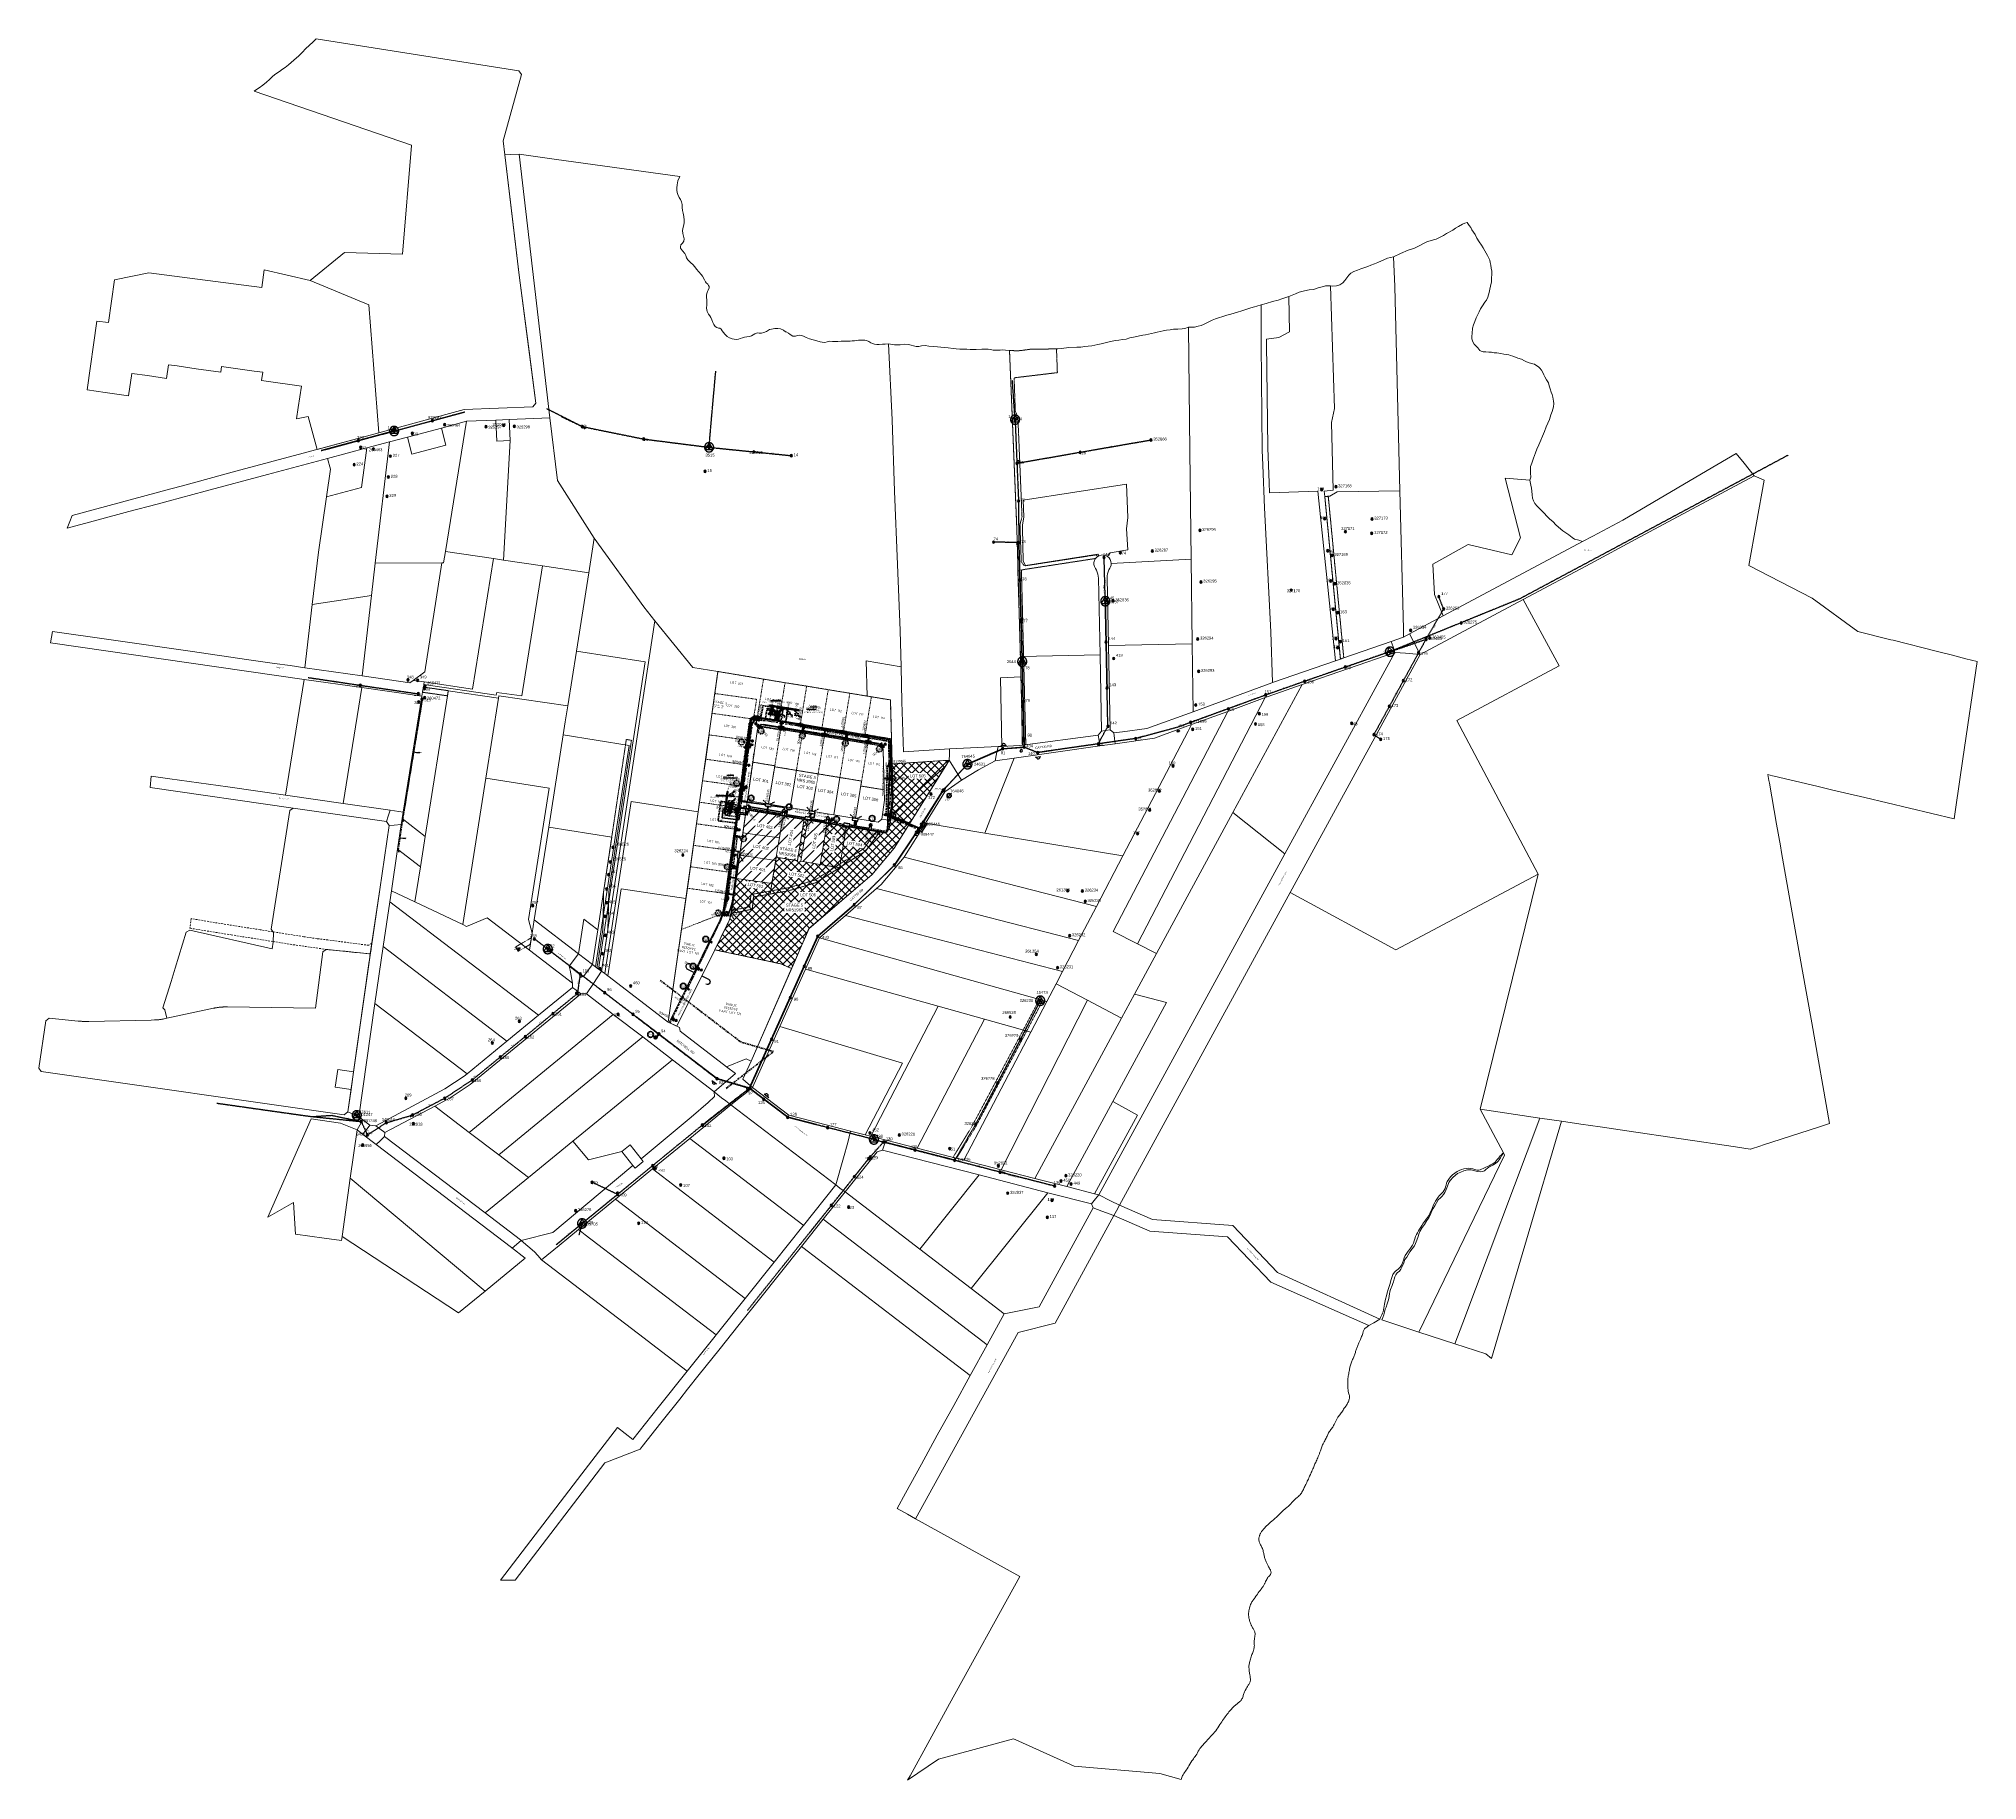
# Model space of a CAD drawing. Header units: metres. Extents: x 301573 to 309518, y 6281168 to 6284857.
# Drawn here: x 301573 to 304928, y 6281168 to 6284182 of the extents above; entities that cross this region are included whole.
import ezdxf
from ezdxf.enums import TextEntityAlignment as Align

# ---------------------------------------------------------------- set-up
doc = ezdxf.new("R2010")
doc.units = ezdxf.units.M
for name, pattern in [('Cable Exist OH', [1, 1, 0]), ('Cable Exist UG', [8.2, 4, -1.2, 1.8, -1.2]), ('CENTERX2', [4, 2.5, -0.5, 0.5, -0.5]), ('Dash', [5, 3, -2]), ('DASHED', [0.75, 0.5, -0.25]), ('DOT', [6.35, 0, -6.35]), ('HIDDEN2', [0.1875, 0.125, -0.0625]), ('IE Trench LV', [5.5, 4, -1.5]), ('PHANTOMX2', [5, 2.5, -0.5, 0.5, -0.5, 0.5, -0.5])]:
    doc.linetypes.add(name, pattern=pattern)
doc.layers.get('0').update_dxf_attribs({"color": 6})
for name, color, linetype, lineweight in [('_User Dimensions', 140, 'Continuous', 13), ('_User Miscellaneous1', 11, 'Continuous', 13), ('_User_HV_Exist', 1, 'Continuous', 35), ('_User_LV_Exist', 5, 'Continuous', 35), ('_User_SL_Exist', 4, 'Continuous', 35), ('Cadastre Developer_SP_EXT', 92, 'Continuous', 15), ('Cadastre Developer_SP_NEW', 70, 'Continuous', 15), ('Cadastre Easements_SP_EXT', 94, 'DASHED', 15), ('Cadastre Land Parcels_SP_EXT', 95, 'Continuous', 15), ('Cadastre Other Property_SP_EXT', 97, 'DASHED', 15), ('Cadastre Road Names_SP_HV_LV_SL_EXT', 7, 'Continuous', 15), ('Cadastre Roads_SP_EXT', 46, 'Continuous', 15), ('Cadastre Roads_SP_NEW', 42, 'Continuous', 15), ('Mains_HV_EXT', 13, 'Continuous', 25), ('Mains_LV_EXT', 163, 'Continuous', 25)]:
    doc.layers.add(name, color=color, linetype=linetype, lineweight=lineweight)
for name, color, linetype, lineweight, transparency in [('_User Miscellaneous2', 31, 'Continuous', 13, 0.3), ('_User Miscellaneous8', 63, 'Continuous', 13, 0.6), ('Cadastre Easements_SP_NEW', 52, 'DASHED', 15, 0.3)]:
    doc.layers.add(name, color=color, linetype=linetype, lineweight=lineweight, transparency=transparency)
for name, color, linetype in [('Duct_SP_EXT', 30, 'Continuous'), ('Duct_SP_NEW', 2, 'Continuous'), ('Equip_HV_EXT', 7, 'Continuous'), ('Equip_HV_NEW', 2, 'Continuous'), ('Equip_LV_EXT', 7, 'Continuous'), ('Equip_LV_NEW', 2, 'Continuous'), ('Equip_SP_HV_EXT', 7, 'Continuous'), ('Equip_SP_LV_EXT', 7, 'Continuous'), ('Equip_SP_SL_EXT', 7, 'Continuous'), ('Equip_SP_SL_NEW', 2, 'Continuous'), ('Mains_HV_New_U72', 2, 'Cable x'), ('Mains_SL_NEW_R6', 2, 'Continuous'), ('Notes', 7, 'Continuous'), ('Notes_HV_MISC', 1, 'Continuous'), ('OH_Details_SP_MISC', 7, 'Continuous'), ('Services_SP_NEW', 2, 'PHANTOMX2'), ('Services_SP_NEW_UG', 2, 'PHANTOMX2'), ('Sub_LV_EXT', 7, 'Continuous'), ('Sub_SP_EXT', 7, 'Continuous'), ('Sub_SP_TR_HV_LV_EXT', 7, 'Continuous'), ('SupportsOH_SP_TR_HV_LV_SL_EXT', 7, 'Continuous'), ('SupportsOH_SP_TR_HV_LV_SL_NEW', 2, 'Continuous'), ('SupportsUG_SP_LV_NEW', 2, 'Continuous'), ('SupportsUG_SP_LV_SL_NEW', 2, 'Continuous'), ('Trench_SP_EXT', 7, 'Continuous'), ('Trench_SP_NEW', 2, 'Continuous'), ('UG_Details_SP_MISC', 7, 'Continuous')]:
    doc.layers.add(name, color=color, linetype=linetype)
doc.styles.add('ARIAL', font='arial.ttf', dxfattribs={"height": 2})
doc.styles.add('DevPlan', font='isocp.shx', dxfattribs={"height": 2})
doc.styles.add('HVSW_LABEL', font='arial.ttf', dxfattribs={"height": 3.5})
doc.styles.add('iecARIAL', font='arial.ttf', dxfattribs={"height": 2})
doc.styles.add('iecISOCP', font='isocp.shx')
doc.styles.add('ieISOCP', font='arial.ttf', dxfattribs={"height": 1.5})
doc.styles.add('IESYMBOL1', font='isocp.shx')
doc.styles.add('POLE_LABEL', font='arial.ttf', dxfattribs={"height": 2})
doc.styles.add('SL_LABEL', font='arial.ttf', dxfattribs={"height": 2})
doc.styles.get("Standard").update_dxf_attribs({"font": 'arial.ttf'})
doc.styles.add('SWG_LABEL', font='arial.ttf')
doc.styles.add('SWITCH_LABEL', font='arial.ttf', dxfattribs={"height": 2})
doc.linetypes.add('Cable 5', pattern='A,7,-1,["o",Standard,S=2,R=0,X=-1,Y=-0.7],-1e-05,["o",Standard,S=2,R=0,X=-0.2,Y=-0.7],-1.2', length=9.20001)
doc.linetypes.add('Cable New UG', pattern='A,7,-0.25,["x",Standard,S=2,R=0,X=0.2,Y=-0.8],-2.1', length=9.35)
doc.linetypes.add('Cable x', pattern='A,5,-0.25,["x",Standard,S=2,R=0,X=0,Y=-0.8],-1.5', length=6.75)
doc.dimstyles.new('1.0mm Route', dxfattribs={"dimtxt": 1, "dimasz": 1, "dimexe": 1, "dimexo": 3, "dimgap": 0.5, "dimtad": 0, "dimlfac": -1, "dimzin": 12, "dimdsep": 46, "dimtxsty": 'Standard', "dimblk": 'OBLIQUE', "dimblk1": 'ARCHTICK', "dimblk2": 'OBLIQUE', "dimcen": 1, "dimclrd": 256, "dimclre": 256, "dimclrt": 256, "dimazin": 3, "dimtfac": 1, "dimtmove": 0, "dimatfit": 3, "dimfxl": 1, "dimtolj": 1, "dimtzin": 0, "dimlwd": -1, "dimlwe": -1, "dimarcsym": 0})
pattern_1 = [(0, (0, 0), (0, 6.985), [5.08, -1.905]), (90, (0, 0), (-6.985, 4e-16), [5.08, -1.905])]

# ---------------------------------------------------------------- blocks, each defined once
blk = doc.blocks.new('SUB_POLE_EXT')
at = {"flags": 128}
for points in [[(0, 4), (-0.1, 4), (-0.2, 4), (-0.3, 4), (-0.4, 4), (-0.5, 4), (-0.6, 3.9), (-0.7, 3.9), (-0.8, 3.9), (-0.9, 3.9), (-1, 3.9), (-1.1, 3.8), (-1.2, 3.8), (-1.3, 3.8), (-1.4, 3.7), (-1.5, 3.7), (-1.6, 3.7), (-1.7, 3.6), (-1.8, 3.6), (-1.8, 3.6), (-1.9, 3.5), (-2, 3.5), (-2.1, 3.4), (-2.2, 3.4), (-2.3, 3.3), (-2.3, 3.2), (-2.4, 3.2), (-2.5, 3.1), (-2.6, 3.1), (-2.6, 3), (-2.7, 2.9), (-2.8, 2.9), (-2.9, 2.8), (-2.9, 2.7), (-3, 2.6), (-3.1, 2.6), (-3.1, 2.5), (-3.2, 2.4), (-3.2, 2.3), (-3.3, 2.3), (-3.4, 2.2), (-3.4, 2.1), (-3.5, 2), (-3.5, 1.9), (-3.6, 1.8), (-3.6, 1.8), (-3.6, 1.7), (-3.7, 1.6), (-3.7, 1.5), (-3.7, 1.4), (-3.8, 1.3), (-3.8, 1.2), (-3.8, 1.1), (-3.9, 1), (-3.9, 0.9), (-3.9, 0.8), (-3.9, 0.7), (-3.9, 0.6), (-4, 0.5), (-4, 0.4), (-4, 0.3), (-4, 0.2), (-4, 0.1), (-4, 0), (-4, 0), (-4, -0.1), (-4, -0.2), (-4, -0.3), (-4, -0.4), (-4, -0.5), (-3.9, -0.6), (-3.9, -0.7), (-3.9, -0.8), (-3.9, -0.9), (-3.9, -1), (-3.8, -1.1), (-3.8, -1.2), (-3.8, -1.3), (-3.7, -1.4), (-3.7, -1.5), (-3.7, -1.6), (-3.6, -1.7), (-3.6, -1.8), (-3.6, -1.8), (-3.5, -1.9), (-3.5, -2), (-3.4, -2.1), (-3.4, -2.2), (-3.3, -2.3), (-3.2, -2.3), (-3.2, -2.4), (-3.1, -2.5), (-3.1, -2.6), (-3, -2.6), (-2.9, -2.7), (-2.9, -2.8), (-2.8, -2.9), (-2.7, -2.9), (-2.6, -3), (-2.6, -3.1), (-2.5, -3.1), (-2.4, -3.2), (-2.3, -3.2), (-2.3, -3.3), (-2.2, -3.4), (-2.1, -3.4), (-2, -3.5), (-1.9, -3.5), (-1.8, -3.6), (-1.8, -3.6), (-1.7, -3.6), (-1.6, -3.7), (-1.5, -3.7), (-1.4, -3.7), (-1.3, -3.8), (-1.2, -3.8), (-1.1, -3.8), (-1, -3.9), (-0.9, -3.9), (-0.8, -3.9), (-0.7, -3.9), (-0.6, -3.9), (-0.5, -4), (-0.4, -4), (-0.3, -4), (-0.2, -4), (-0.1, -4), (0, -4), (0, -4), (0.1, -4), (0.2, -4), (0.3, -4), (0.4, -4), (0.5, -4), (0.6, -3.9), (0.7, -3.9), (0.8, -3.9), (0.9, -3.9), (1, -3.9), (1.1, -3.8), (1.2, -3.8), (1.3, -3.8), (1.4, -3.7), (1.5, -3.7), (1.6, -3.7), (1.7, -3.6), (1.8, -3.6), (1.8, -3.6), (1.9, -3.5), (2, -3.5), (2.1, -3.4), (2.2, -3.4), (2.3, -3.3), (2.3, -3.2), (2.4, -3.2), (2.5, -3.1), (2.6, -3.1), (2.6, -3), (2.7, -2.9), (2.8, -2.9), (2.9, -2.8), (2.9, -2.7), (3, -2.6), (3.1, -2.6), (3.1, -2.5), (3.2, -2.4), (3.2, -2.3), (3.3, -2.3), (3.4, -2.2), (3.4, -2.1), (3.5, -2), (3.5, -1.9), (3.6, -1.8), (3.6, -1.8), (3.6, -1.7), (3.7, -1.6), (3.7, -1.5), (3.7, -1.4), (3.8, -1.3), (3.8, -1.2), (3.8, -1.1), (3.9, -1), (3.9, -0.9), (3.9, -0.8), (3.9, -0.7), (3.9, -0.6), (4, -0.5), (4, -0.4), (4, -0.3), (4, -0.2), (4, -0.1), (4, 0), (4, 0), (4, 0.1), (4, 0.2), (4, 0.3), (4, 0.4), (4, 0.5), (3.9, 0.6), (3.9, 0.7), (3.9, 0.8), (3.9, 0.9), (3.9, 1), (3.8, 1.1), (3.8, 1.2), (3.8, 1.3), (3.7, 1.4), (3.7, 1.5), (3.7, 1.6), (3.6, 1.7), (3.6, 1.8), (3.6, 1.8), (3.5, 1.9), (3.5, 2), (3.4, 2.1), (3.4, 2.2), (3.3, 2.3), (3.2, 2.3), (3.2, 2.4), (3.1, 2.5), (3.1, 2.6), (3, 2.6), (2.9, 2.7), (2.9, 2.8), (2.8, 2.9), (2.7, 2.9), (2.6, 3), (2.6, 3.1), (2.5, 3.1), (2.4, 3.2), (2.3, 3.2), (2.3, 3.3), (2.2, 3.4), (2.1, 3.4), (2, 3.5), (1.9, 3.5), (1.8, 3.6), (1.8, 3.6), (1.7, 3.6), (1.6, 3.7), (1.5, 3.7), (1.4, 3.7), (1.3, 3.8), (1.2, 3.8), (1.1, 3.8), (1, 3.9), (0.9, 3.9), (0.8, 3.9), (0.7, 3.9), (0.6, 3.9), (0.5, 4), (0.4, 4), (0.3, 4), (0.2, 4), (0.1, 4), (0, 4)], [(0, 4), (-3.5, -2), (3.5, -2)]]:
    blk.add_lwpolyline(points, close=True, dxfattribs=at)
at = {"flags": 8}
blk.add_attdef('ASSET_NUM', text='', height=2.5, dxfattribs=at).set_placement((0, 7), align=Align.MIDDLE_CENTER)
for tag, flags, p in [('STREET_CODE', 9, (-1.1, 0.9)), ('CONSTRUCTED_VOLTAGE', 9, (-1.1, 0.7)), ('NO_PHASES', 9, (-1.1, 0.5)), ('OPERATING_VOLTAGE', 9, (-1.1, 0.3)), ('OPERATED_BY', 9, (-1.1, 0.1)), ('MAINTAINED_BY', 9, (-1.1, -0.1)), ('ORIENTATION', 9, (-1.1, -0.3)), ('OWNED_BY', 9, (-1.1, -0.5)), ('SECONDARY_VOLTAGE', 9, (-1.1, -0.7)), ('STATE', 9, (-1.1, -0.9)), ('SUBSTATION_TYPE', 9, (-1.1, -1.1)), ('USAGE', 9, (-1.1, -1.3)), ('LEGEND', 9, (-1.1, -1.5)), ('SUBURB', 9, (-1.1, -1.7)), ('STREETNAME', 9, (-1.1, -1.9)), ('LOCATION', 9, (-1.1, -2.1)), ('NOTES', 9, (-1.1, -2.3)), ('Z', 1, (-1.1, -2.5))]:
    blk.add_attdef(tag, text='', height=0.2, dxfattribs=dict(flags=flags)).set_placement(p, align=Align.MIDDLE_LEFT)
blk = doc.blocks.new('LV_OH_LINKS_OPEN_EXT')
for p, q in [((-0.2, 5), (-0.2, 5.5)), ((-0.2, 3), (-0.2, 2.5)), ((0.2, 5), (0.2, 5.5)), ((0.2, 3), (0.2, 2.5))]:
    blk.add_line(p, q)
blk.add_lwpolyline([(0, 3, 1), (0, 5, 1)], format="xyb", close=True)
at = {"flags": 1}
blk.add_attdef('Z', (0, 0), '', height=0.2, dxfattribs=at)
at = {"flags": 9}
for tag, p in [('ACTUAL_STATUS', (0, 0)), ('CONSTRUCTED_VOLTAGE', (0, -0.2)), ('NO_PHASES', (0, -0.4)), ('OPERATING_VOLTAGE', (0, -0.6)), ('ORIENTATION', (0, -0.8)), ('OWNED_BY', (0, -1)), ('STATE', (0, -1.2)), ('SWITCH_TYPE', (0, -1.4)), ('USAGE', (0, -1.6)), ('LEGEND', (0, -1.8)), ('NOTES', (0, -2))]:
    blk.add_attdef(tag, text='', height=0.2, dxfattribs=at).set_placement(p, align=Align.MIDDLE_LEFT)
blk = doc.blocks.new('LV_OH_LINKS_DISTFUSE_EXT')
for p, q in [((0, 0), (0.96, 0)), ((3.84, 0), (4.8, 0))]:
    blk.add_line(p, q)
blk.add_lwpolyline([(3.84, -1.2), (3.84, 1.2), (0.96, -1.2), (0.96, 1.2)], close=True)
at = {"flags": 9}
for tag, p in [('ACTUAL_STATUS', (0, 0)), ('CONSTRUCTED_VOLTAGE', (0, -0.2)), ('OPERATING_VOLTAGE', (0, -0.6)), ('ORIENTATION', (0, -0.8)), ('OWNED_BY', (0, -1)), ('STATE', (0, -1.2)), ('SWITCH_TYPE', (0, -1.4)), ('NO_PHASES', (0, -0.4)), ('USAGE', (0, -1.6)), ('NOTES', (0, -1.8))]:
    blk.add_attdef(tag, text='', height=0.2, dxfattribs=at).set_placement(p, align=Align.MIDDLE_LEFT)
at = {"flags": 1}
blk.add_attdef('Z', (0, 0), '', height=0.2, dxfattribs=at)
blk = doc.blocks.new('SL_LANTERN_EXT')
blk.add_wipeout([(5.7, 0), (5.1, -1.1), (4, -1.7), (2.9, -1.1), (2.3, 0), (2.9, 1.1), (4, 1.7), (5.1, 1.1)])
for p, q in [((0, 0), (4, 0)), ((2.9, 1.1), (3.2, 0.8)), ((4, 1.7), (4, 0)), ((5.1, 1.1), (4.8, 0.8)), ((2.9, -1.1), (3.2, -0.8)), ((4, 0), (5.7, 0)), ((4, 0), (4, -1.7)), ((5.1, -1.1), (4.8, -0.8))]:
    blk.add_line(p, q)
blk.add_circle((4, 0), 1.12)
at = {"flags": 9}
for tag, p in [('LRATECODE', (-7.4, 0)), ('LOUTREACHVOCAB', (-7.2, 0)), ('LOUTREACH', (-7, 0)), ('LANTNUMBER', (-6.6, 0)), ('LNEW', (-6.4, 0)), ('LMASTVOCAB', (-6.2, 0)), ('LMAST', (-6, 0)), ('LLAMPVOCAB', (-5.8, 0)), ('LLAMP', (-5.6, 0)), ('LEXIST', (-5.4, 0)), ('LCHARGE3PERCENT', (-5.2, 0)), ('LCHARGE3', (-5, 0)), ('LCHARGE2PERCENT', (-4.8, 0)), ('LCHARGE2', (-4.6, 0)), ('LCHARGE1PERCENT', (-4.4, 0)), ('LCHARGE1', (-4.2, 0)), ('LCATEGORY', (-4, 0)), ('LBRACKETVOCAB', (-3.8, 0)), ('LBRACKET', (-3.6, 0)), ('LKINGHEIGHT', (-3.4, 0)), ('CREPLACE', (-3.2, 0)), ('CREMOVE', (-3, 0)), ('CNUMBER', (-2.8, 0)), ('CNEW', (-2.6, 0)), ('CEXIST', (-2.4, 0)), ('USAGE', (-2.2, 0)), ('STATE', (-2, 0)), ('OWNED_BY', (-1.8, 0)), ('ORIENTATION', (-1.6, 0)), ('OPERATING_VOLTAGE', (-1.4, 0)), ('NO_PHASES', (-1.2, 0)), ('LANTERN_TYPE', (-1, 0)), ('LANTERN_PURPOSE', (-0.8, 0)), ('CONTROL_TYPE', (-0.6, 0)), ('CONSTRUCTED_VOLTAGE', (-0.4, 0))]:
    blk.add_attdef(tag, text='', height=0.001, rotation=270, dxfattribs=at).set_placement(p, align=Align.MIDDLE_LEFT)
at = {"style": 'SL_LABEL', "flags": 9}
blk.add_attdef('STREET_CODE', text='', height=0.001, rotation=270, dxfattribs=at).set_placement((0, 0), align=Align.MIDDLE_LEFT)
at = {"flags": 1}
blk.add_attdef('Z', (0, 0), '', height=0.001, rotation=270, dxfattribs=at)
at = {"flags": 9}
for tag, p in [('LREMOVE', (0, -7.6)), ('LREPLACE', (0, -7.8)), ('LTYPE', (0, -8)), ('LTYPEVOCAB', (0, -8.2)), ('LEGEND', (0, -8.4)), ('SUBURB', (0, -8.6)), ('STREETNAME', (0, -8.8)), ('LOCATION', (0, -9)), ('NOTES', (0, -9.2)), ('MAINTAINED_BY', (0, -9.9))]:
    blk.add_attdef(tag, text='', height=0.001, dxfattribs=at).set_placement(p, align=Align.MIDDLE_LEFT)
blk.add_attdef('OPERATED_BY', (0, -9.6), '', height=0.001, dxfattribs=at)
at = {"width": 0.9}
blk.add_attdef('LNUMBER', text='', height=1, dxfattribs=at).set_placement((7, -1), align=Align.MIDDLE_LEFT)
blk = doc.blocks.new('POLE_EXT')
blk.add_hatch(color=256).paths.add_polyline_path([(-1, 0, 1), (1, 0, 1)])
blk.add_lwpolyline([(-1, 0, 1), (1, 0, 1)], format="xyb", close=True)
at = {"flags": 8}
blk.add_attdef('pNumber', text='', height=2, dxfattribs=at).set_placement((3, 2.5), align=Align.MIDDLE_CENTER)
at = {"style": 'POLE_LABEL', "flags": 9}
for tag, p in [('STRUCTURE_PLANT_NUMBER', (1.4, 0)), ('STREET_CODE', (1.4, -0.2))]:
    blk.add_attdef(tag, text='', height=0.2, dxfattribs=at).set_placement(p, align=Align.MIDDLE_LEFT)
at = {"flags": 9}
for tag, p in [('OWNED_BY', (1.4, -0.4)), ('PARENT', (1.4, -0.6)), ('SPECIAL_USE', (1.4, -0.8)), ('STATE', (1.4, -1)), ('USAGE', (1.4, -1.2)), ('cLV', (1.4, -1.4)), ('hDepth', (1.4, -1.6)), ('hDia', (1.4, -1.8)), ('cHV', (1.4, -2)), ('LBRACKET', (1.4, -2.2)), ('LExisting', (1.4, -2.4)), ('LANTNUMBER', (1.4, -2.6)), ('LOther', (1.4, -2.8)), ('LRemove', (1.4, -3)), ('LEGEND', (1.4, -3.2)), ('cLinedev', (1.4, -3.4)), ('LOCATION', (1.4, -3.6)), ('pExisting', (1.4, -3.8)), ('PFNUMBER', (1.4, -4)), ('NEWPFNUMBER', (1.4, -4.2)), ('pFooting', (1.4, -4.4)), ('pNew', (1.4, -4.6)), ('pRelocate', (1.4, -5)), ('pRemove', (1.4, -5.2)), ('pReplace', (1.4, -5.4)), ('pStay', (1.4, -5.6)), ('pType', (1.4, -5.8)), ('cspan', (1.4, -6)), ('STREETNAME', (1.4, -6.2)), ('SUBURB', (1.4, -6.4)), ('NOTES', (1.4, -6.6)), ('MAINTAINED_BY', (1.4, -6.8)), ('OPERATED_BY', (1.4, -7))]:
    blk.add_attdef(tag, text='', height=0.2, dxfattribs=at).set_placement(p, align=Align.MIDDLE_LEFT)
at = {"flags": 1}
blk.add_attdef('Z', (1.4, -7.3), '', height=0.2, dxfattribs=at)
blk = doc.blocks.new('*U210')
at = {"layer": 'Equip_SP_HV_EXT'}
blk.add_line((2.5, -4), (-2.5, -4), dxfattribs=at)
blk.add_arc((0, -4), 1.5, 179.5178, 359.5178, dxfattribs=at)
for tag, flags, p in [('STREET_CODE', 9, (0, 1.8)), ('ACTUAL_STATUS', 9, (0, 1.6)), ('CONSTRUCTED_VOLTAGE', 9, (0, 1.4)), ('NO_PHASES', 9, (0, 1.1)), ('OPERATING_VOLTAGE', 9, (0, 1)), ('ORIENTATION', 9, (0, 0.8)), ('OWNED_BY', 9, (0, 0.5)), ('OPERATED_BY', 9, (0, 0.4)), ('MAINTAINED_BY', 9, (0, 0.2)), ('STATE', 9, (0, 0)), ('SWITCH_TYPE', 9, (0, -0.2)), ('USAGE', 9, (0, -0.4)), ('LEGEND', 9, (0, -0.6)), ('LOCATION', 9, (0, -0.9)), ('STREETNAME', 9, (0, -1.1)), ('SUBURB', 9, (0, -1.2)), ('NOTES', 9, (0, -1.5)), ('LABEL_ALIGNMENT', 9, (0, -1.7)), ('Z', 1, (0, -1.9))]:
    blk.add_attdef(tag, text='', height=0.1, dxfattribs=dict(at, flags=flags)).set_placement(p, align=Align.MIDDLE_LEFT)
at = {"layer": 'Equip_SP_HV_EXT', "width": 0.9, "flags": 8}
blk.add_attdef('ASSET_NUM', text='', height=2, rotation=270, dxfattribs=at).set_placement((9.5, 0), align=Align.MIDDLE_CENTER)
blk = doc.blocks.new('HV_USL_CLOSED_EXT')
at = {"layer": 'Equip_SP_HV_EXT'}
blk.add_line((4, 2.5), (4, -2.5), dxfattribs=at)
blk.add_arc((4, 0), 1.5, 270, 90, dxfattribs=at)
for tag, flags, p in [('ACTUAL_STATUS', 9, (0, 1.55)), ('STREET_CODE', 9, (0, 1.75)), ('CONSTRUCTED_VOLTAGE', 9, (0, 1.35)), ('NO_PHASES', 9, (0, 1.15)), ('OPERATING_VOLTAGE', 9, (0, 0.95)), ('ORIENTATION', 9, (0, 0.75)), ('OWNED_BY', 9, (0, 0.55)), ('OPERATED_BY', 9, (0, 0.35)), ('MAINTAINED_BY', 9, (0, 0.15)), ('STATE', 9, (0, -0.05)), ('Z', 1, (0, -1.85)), ('SWITCH_TYPE', 9, (0, -0.25)), ('USAGE', 9, (0, -0.45)), ('LEGEND', 9, (0, -0.65)), ('LOCATION', 9, (0, -0.85)), ('STREETNAME', 9, (0, -1.05)), ('SUBURB', 9, (0, -1.25)), ('NOTES', 9, (0, -1.45)), ('LABEL_ALIGNMENT', 9, (0, -1.65))]:
    blk.add_attdef(tag, text='', height=0.1, dxfattribs=dict(at, flags=flags)).set_placement(p, align=Align.MIDDLE_LEFT)
at = {"layer": 'Equip_SP_HV_EXT', "width": 0.9, "flags": 8}
blk.add_attdef('ASSET_NUM', text='', height=2, rotation=270, dxfattribs=at).set_placement((9.5, 0), align=Align.MIDDLE_CENTER)
blk = doc.blocks.new('HV_ABS_CLOSED_EXT')
blk.add_line((-3, 6.9), (3, 6.9))
blk.add_circle((0, 6.9), 1.8)
at = {"flags": 1}
blk.add_attdef('Z', (0, 0), '', height=0.2, dxfattribs=at)
at = {"style": 'HVSW_LABEL'}
for tag, height, flags, p in [('ASSET_NUM', 3.5, 8, (2, 2)), ('STREET_CODE', 0.2, 9, (0, -0.2))]:
    blk.add_attdef(tag, text='', height=height, dxfattribs=dict(at, flags=flags)).set_placement(p, align=Align.MIDDLE_LEFT)
at = {"flags": 9}
for tag, p in [('ACTUAL_STATUS', (0, -0.4)), ('CONSTRUCTED_VOLTAGE', (0, -0.6)), ('NO_PHASES', (0, -0.8)), ('OPERATING_VOLTAGE', (0, -1)), ('ORIENTATION', (0, -1.2)), ('OWNED_BY', (0, -1.4)), ('STATE', (0, -1.6)), ('SWITCH_TYPE', (0, -1.8)), ('USAGE', (0, -2)), ('LEGEND', (0, -2.2)), ('LOCATION', (0, -2.4)), ('STREETNAME', (0, -2.6)), ('SUBURB', (0, -2.8)), ('NOTES', (0, -3))]:
    blk.add_attdef(tag, text='', height=0.2, dxfattribs=at).set_placement(p, align=Align.MIDDLE_LEFT)
blk = doc.blocks.new('*U211')
at = {"layer": 'Equip_SP_HV_EXT'}
blk.add_line((-1.1, 4.6), (3.6, 3), dxfattribs=at)
blk.add_arc((1.3, 3.8), 1.5, 341.3431, 161.3431, dxfattribs=at)
for tag, flags, p in [('STREET_CODE', 9, (0, 1.8)), ('ACTUAL_STATUS', 9, (0, 1.6)), ('CONSTRUCTED_VOLTAGE', 9, (0, 1.4)), ('NO_PHASES', 9, (0, 1.1)), ('OPERATING_VOLTAGE', 9, (0, 1)), ('ORIENTATION', 9, (0, 0.8)), ('OWNED_BY', 9, (0, 0.5)), ('OPERATED_BY', 9, (0, 0.4)), ('MAINTAINED_BY', 9, (0, 0.2)), ('STATE', 9, (0, 0)), ('SWITCH_TYPE', 9, (0, -0.2)), ('USAGE', 9, (0, -0.4)), ('LEGEND', 9, (0, -0.6)), ('LOCATION', 9, (0, -0.9)), ('STREETNAME', 9, (0, -1.1)), ('SUBURB', 9, (0, -1.2)), ('NOTES', 9, (0, -1.5)), ('LABEL_ALIGNMENT', 9, (0, -1.7)), ('Z', 1, (0, -1.9))]:
    blk.add_attdef(tag, text='', height=0.1, dxfattribs=dict(at, flags=flags)).set_placement(p, align=Align.MIDDLE_LEFT)
at = {"layer": 'Equip_SP_HV_EXT', "width": 0.9, "flags": 8}
blk.add_attdef('ASSET_NUM', text='', height=2, rotation=270, dxfattribs=at).set_placement((9.5, 0), align=Align.MIDDLE_CENTER)
blk = doc.blocks.new('*U209')
at = {"layer": 'Equip_SP_HV_EXT'}
blk.add_line((-2.5, 4), (2.5, 4), dxfattribs=at)
blk.add_arc((0, 4), 1.5, 0.4156, 180.4156, dxfattribs=at)
for tag, flags, p in [('STREET_CODE', 9, (0, 1.8)), ('ACTUAL_STATUS', 9, (0, 1.6)), ('CONSTRUCTED_VOLTAGE', 9, (0, 1.4)), ('NO_PHASES', 9, (0, 1.1)), ('OPERATING_VOLTAGE', 9, (0, 1)), ('ORIENTATION', 9, (0, 0.8)), ('OWNED_BY', 9, (0, 0.5)), ('OPERATED_BY', 9, (0, 0.4)), ('MAINTAINED_BY', 9, (0, 0.2)), ('STATE', 9, (0, 0)), ('SWITCH_TYPE', 9, (0, -0.2)), ('USAGE', 9, (0, -0.4)), ('LEGEND', 9, (0, -0.6)), ('LOCATION', 9, (0, -0.9)), ('STREETNAME', 9, (0, -1.1)), ('SUBURB', 9, (0, -1.2)), ('NOTES', 9, (0, -1.5)), ('LABEL_ALIGNMENT', 9, (0, -1.7)), ('Z', 1, (0, -1.9))]:
    blk.add_attdef(tag, text='', height=0.1, dxfattribs=dict(at, flags=flags)).set_placement(p, align=Align.MIDDLE_LEFT)
at = {"layer": 'Equip_SP_HV_EXT', "width": 0.9, "flags": 8}
blk.add_attdef('ASSET_NUM', text='', height=2, rotation=270, dxfattribs=at).set_placement((9.5, 0), align=Align.MIDDLE_CENTER)
blk = doc.blocks.new('*U208')
at = {"layer": 'Equip_SP_HV_EXT'}
blk.add_line((-1.4, 3.6), (3.3, 2), dxfattribs=at)
blk.add_arc((0.9, 2.8), 1.5, 341.5357, 161.5357, dxfattribs=at)
for tag, flags, p in [('STREET_CODE', 9, (0, 1.8)), ('ACTUAL_STATUS', 9, (0, 1.6)), ('CONSTRUCTED_VOLTAGE', 9, (0, 1.4)), ('NO_PHASES', 9, (0, 1.1)), ('OPERATING_VOLTAGE', 9, (0, 1)), ('ORIENTATION', 9, (0, 0.8)), ('OWNED_BY', 9, (0, 0.5)), ('OPERATED_BY', 9, (0, 0.4)), ('MAINTAINED_BY', 9, (0, 0.2)), ('STATE', 9, (0, 0)), ('SWITCH_TYPE', 9, (0, -0.2)), ('USAGE', 9, (0, -0.4)), ('LEGEND', 9, (0, -0.6)), ('LOCATION', 9, (0, -0.9)), ('STREETNAME', 9, (0, -1.1)), ('SUBURB', 9, (0, -1.2)), ('NOTES', 9, (0, -1.5)), ('LABEL_ALIGNMENT', 9, (0, -1.7)), ('Z', 1, (0, -1.9))]:
    blk.add_attdef(tag, text='', height=0.1, dxfattribs=dict(at, flags=flags)).set_placement(p, align=Align.MIDDLE_LEFT)
at = {"layer": 'Equip_SP_HV_EXT', "width": 0.9, "flags": 8}
blk.add_attdef('ASSET_NUM', text='', height=2, rotation=270, dxfattribs=at).set_placement((9.5, 0), align=Align.MIDDLE_CENTER)
blk = doc.blocks.new('End Shackle_EXT')
blk.add_wipeout([(0, 0.3), (1.8, 0.3), (1.8, -0.3), (0, -0.3)])
blk.add_line((1.8, -1), (1.8, 1))
at = {"flags": 1}
blk.add_attdef('Z', (0, 0), '', height=0.2, dxfattribs=at)
at = {"flags": 9}
for tag, p in [('CONNECTOR_TYPE', (0, 0)), ('CONSTRUCTED_VOLTAGE', (0, -0.2)), ('NO_PHASES', (0, -0.4)), ('OPERATING_VOLTAGE', (0, -0.6)), ('ORIENTATION', (0, -0.8)), ('OWNED_BY', (0, -1)), ('STATE', (0, -1.2)), ('USAGE', (0, -1.4)), ('NOTES', (0, -1.6))]:
    blk.add_attdef(tag, text='', height=0.2, dxfattribs=at).set_placement(p, align=Align.MIDDLE_LEFT)
blk = doc.blocks.new('CABLE_LARGE_EXT')
h = blk.add_hatch(color=256)
edge = h.paths.add_edge_path()
edge.add_arc((0, 0.5), 0.55, 0, 360)
blk.add_circle((0, 0.5), 0.55)
at = {"flags": 1}
blk.add_attdef('Z', (0, 0), '', height=0.2, dxfattribs=at)
at = {"flags": 9}
for tag, p in [('COND_CODE', (0, 0)), ('FB_REFERENCE', (0, -0.2)), ('STATE', (0, -0.4)), ('XSECT_SIZE', (0, -0.6)), ('NOTES', (0, -0.8))]:
    blk.add_attdef(tag, text='', height=0.2, dxfattribs=at).set_placement(p, align=Align.MIDDLE_LEFT)
blk = doc.blocks.new('CONNECTOR_NODE_EXT')
h = blk.add_hatch(color=256)
edge = h.paths.add_edge_path()
edge.add_arc((0, 0), 0.5, 0, 360)
blk.add_circle((0, 0), 0.5)
at = {"flags": 1}
blk.add_attdef('Z', (0, 0), '', height=0.2, dxfattribs=at)
at = {"flags": 9}
for tag, p in [('CONNECTOR_TYPE', (0, 0)), ('CONSTRUCTED_VOLTAGE', (0, -0.2)), ('NO_PHASES', (0, -0.4)), ('OPERATING_VOLTAGE', (0, -0.6)), ('ORIENTATION', (0, -0.8)), ('SUBTYPE', (0, -1)), ('USAGE', (0, -1.2)), ('NOTES', (0, -1.4))]:
    blk.add_attdef(tag, text='', height=0.2, dxfattribs=at).set_placement(p, align=Align.MIDDLE_LEFT)
blk = doc.blocks.new('*U335')
at = {"width": 0.9}
blk.add_attdef('ASSET_NUM', text='', height=2, dxfattribs=at).set_placement((4, 2), align=Align.MIDDLE_LEFT)
for tag, p, flags in [('SUBURB', (-2, 0), 1), ('STREETNAME', (-1.8, 0), 9), ('PARENT', (-1.6, 0), 9), ('NOTES', (-1.4, 0), 9), ('LOCATION', (-1.2, 0), 9), ('LEGEND', (-1, 0), 9), ('USAGE', (-0.8, 0), 9), ('SUPPORT_TYPE', (-0.6, 0), 9), ('STATE', (-0.4, 0), 9), ('OWNED_BY', (-0.2, 0), 9)]:
    blk.add_attdef(tag, p, '', height=0.2, rotation=270, dxfattribs=dict(flags=flags))
blk.add_wipeout([(1, 2.5), (1, -2.5), (-1, -2.5), (-1, 2.5)])
at = {"layer": 'Notes'}
h = blk.add_hatch(color=256, dxfattribs=at)
h.dxf.hatch_style = 1
h.paths.add_polyline_path([(-1, 2.5), (-1, -1.25), (-1, 1.25), (-1, -2.5), (1, -2.5), (1, 2.5)])
blk.add_lwpolyline([(-1, 2.5), (-1, -1.25), (-1, 1.25), (-1, -2.5), (1, -2.5), (1, 2.5)], close=True)
blk = doc.blocks.new('*U328')
at = {"width": 0.9}
blk.add_attdef('ASSET_NUM', text='', height=2, dxfattribs=at).set_placement((4, 2), align=Align.MIDDLE_LEFT)
for tag, p, flags in [('SUBURB', (-2, 0), 1), ('STREETNAME', (-1.8, 0), 9), ('PARENT', (-1.6, 0), 9), ('NOTES', (-1.4, 0), 9), ('LOCATION', (-1.2, 0), 9), ('LEGEND', (-1, 0), 9), ('USAGE', (-0.8, 0), 9), ('SUPPORT_TYPE', (-0.6, 0), 9), ('STATE', (-0.4, 0), 9), ('OWNED_BY', (-0.2, 0), 9)]:
    blk.add_attdef(tag, p, '', height=0.2, rotation=270, dxfattribs=dict(flags=flags))
blk.add_wipeout([(1, 2.5), (1, -2.5), (-1, -2.5), (-1, 2.5)])
at = {"layer": 'Notes'}
h = blk.add_hatch(color=256, dxfattribs=at)
h.dxf.hatch_style = 1
h.paths.add_polyline_path([(-1, 2.5), (-1, -1.25), (-1, 1.25), (-1, -2.5), (1, -2.5), (1, 2.5)])
blk.add_lwpolyline([(-1, 2.5), (-1, -1.25), (-1, 1.25), (-1, -2.5), (1, -2.5), (1, 2.5)], close=True)
blk = doc.blocks.new('*U317')
at = {"layer": 'Services_SP_NEW_UG', "ltscale": 0.5}
for points in [[(-1.5, 13.1), (2, 18.1)], [(2, 8.1), (-1.5, 13.1)]]:
    blk.add_lwpolyline(points, dxfattribs=at)
blk = doc.blocks.new('*U326')
at = {"width": 0.9}
blk.add_attdef('ASSET_NUM', text='', height=2, dxfattribs=at).set_placement((4.8, -15), align=Align.MIDDLE_LEFT)
for tag, p, flags in [('SUBURB', (-1.2, -17), 1), ('STREETNAME', (-1, -17), 9), ('PARENT', (-0.8, -17), 9), ('NOTES', (-0.6, -17), 9), ('LOCATION', (-0.4, -17), 9), ('LEGEND', (-0.2, -17), 9), ('USAGE', (0, -17), 9), ('SUPPORT_TYPE', (0.2, -17), 9), ('STATE', (0.4, -17), 9), ('OWNED_BY', (0.6, -17), 9)]:
    blk.add_attdef(tag, p, '', height=0.2, rotation=270, dxfattribs=dict(flags=flags))
blk.add_wipeout([(1, 2.5), (1, -2.5), (-1, -2.5), (-1, 2.5)])
at = {"layer": 'Notes'}
h = blk.add_hatch(color=256, dxfattribs=at)
h.dxf.hatch_style = 1
h.paths.add_polyline_path([(-1, 2.5), (-1, -1.2), (-1, 1.2), (-1, -2.5), (1, -2.5), (1, 2.5)])
blk.add_lwpolyline([(-1, 2.5), (-1, -1.2), (-1, 1.2), (-1, -2.5), (1, -2.5), (1, 2.5)], close=True)
blk = doc.blocks.new('*U212')
at = {"width": 0.9, "flags": 8}
blk.add_attdef('pNumber', text='', height=2, dxfattribs=at).set_placement((23.2, -14.4), align=Align.MIDDLE_CENTER)
at = {"style": 'POLE_LABEL', "flags": 9}
for tag, p in [('STRUCTURE_PLANT_NUMBER', (21.4, -16.8)), ('STREET_CODE', (21.4, -17.1))]:
    blk.add_attdef(tag, text='', height=0.2, dxfattribs=at).set_placement(p, align=Align.MIDDLE_LEFT)
at = {"flags": 9}
for tag, height, p in [('OWNED_BY', 0.2, (21.4, -17.3)), ('PARENT', 0.2, (21.4, -17.5)), ('SPECIAL_USE', 0.2, (21.4, -17.7)), ('STATE', 0.2, (21.4, -17.9)), ('USAGE', 0.2, (21.4, -18.1)), ('cLV', 0.2, (21.4, -18.3)), ('hDepth', 0.2, (21.4, -18.5)), ('hDia', 0.2, (21.4, -18.7)), ('cHV', 0.2, (21.4, -18.9)), ('LBRACKET', 0.2, (21.4, -19.1)), ('LExisting', 0.2, (21.4, -19.3)), ('LANTNUMBER', 0.2, (21.4, -19.5)), ('LOther', 0.2, (21.4, -19.7)), ('LRemove', 0.2, (21.4, -19.9)), ('LEGEND', 0.2, (21.4, -20.1)), ('cLinedev', 0.2, (21.4, -20.3)), ('pExisting', 0.2, (21.4, -20.5)), ('PFNUMBER', 0.2, (21.4, -20.7)), ('NEWPFNUMBER', 0.2, (21.4, -20.9)), ('pFooting', 0.2, (21.4, -21.1)), ('pNew', 0.2, (21.4, -21.3)), ('pRelocate', 0.2, (21.4, -21.7)), ('pRemove', 0.2, (21.4, -21.9)), ('pReplace', 0.2, (21.4, -22.1)), ('pStay', 0.2, (21.4, -22.3)), ('pType', 0.2, (21.4, -22.5)), ('cspan', 0.2, (21.4, -22.7)), ('SUBURB', 0.2, (21.4, -22.9)), ('STREETNAME', 0.2, (21.4, -23.1)), ('LOCATION', 0.2, (21.4, -23.3)), ('NOTES', 0.2, (21.4, -23.5)), ('OPERATED_BY', 0.2, (21.4, -23.8)), ('MAINTAINED_BY', 0.001, (21.4, -24.1))]:
    blk.add_attdef(tag, text='', height=height, dxfattribs=at).set_placement(p, align=Align.MIDDLE_LEFT)
at = {"flags": 1}
blk.add_attdef('Z', (21.4, -24.5), '', height=0.001, dxfattribs=at)
blk.add_wipeout([(0.1, 1), (-0.1, 1), (-0.2, 1), (-0.3, 1), (-0.4, 0.9), (-0.5, 0.8), (-0.6, 0.8), (-0.7, 0.7), (-0.8, 0.6), (-0.9, 0.5), (-0.9, 0.4), (-1, 0.3), (-1, 0.1), (-1, 0), (-1, -0.1), (-1, -0.2), (-0.9, -0.4), (-0.9, -0.5), (-0.8, -0.6), (-0.7, -0.7), (-0.6, -0.8), (-0.5, -0.8), (-0.4, -0.9), (-0.3, -0.9), (-0.2, -1), (-0.1, -1), (0.1, -1), (0.2, -1), (0.3, -1), (0.4, -0.9), (0.5, -0.8), (0.6, -0.8), (0.7, -0.7), (0.8, -0.6), (0.9, -0.5), (0.9, -0.4), (1, -0.3), (1, -0.1), (1, 0), (1, 0.1), (1, 0.2), (0.9, 0.4), (0.9, 0.5), (0.8, 0.6), (0.7, 0.7), (0.6, 0.8), (0.5, 0.8), (0.4, 0.9), (0.3, 0.9), (0.2, 1)])
at = {"lineweight": -3}
blk.add_lwpolyline([(-1, 0, 1), (1, 0, 1)], format="xyb", close=True, dxfattribs=at)
blk = doc.blocks.new('*U213')
at = {"width": 0.9, "flags": 8}
blk.add_attdef('pNumber', text='', height=2, dxfattribs=at).set_placement((21.6, -16.8), align=Align.MIDDLE_CENTER)
at = {"style": 'POLE_LABEL', "flags": 9}
for tag, p in [('STRUCTURE_PLANT_NUMBER', (19.8, -19.2)), ('STREET_CODE', (19.8, -19.5))]:
    blk.add_attdef(tag, text='', height=0.2, dxfattribs=at).set_placement(p, align=Align.MIDDLE_LEFT)
at = {"flags": 9}
for tag, height, p in [('OWNED_BY', 0.2, (19.8, -19.7)), ('PARENT', 0.2, (19.8, -19.9)), ('SPECIAL_USE', 0.2, (19.8, -20.1)), ('STATE', 0.2, (19.8, -20.3)), ('USAGE', 0.2, (19.8, -20.5)), ('cLV', 0.2, (19.8, -20.7)), ('hDepth', 0.2, (19.8, -20.9)), ('hDia', 0.2, (19.8, -21.1)), ('cHV', 0.2, (19.8, -21.3)), ('LBRACKET', 0.2, (19.8, -21.5)), ('LExisting', 0.2, (19.8, -21.7)), ('LANTNUMBER', 0.2, (19.8, -21.9)), ('LOther', 0.2, (19.8, -22.1)), ('LRemove', 0.2, (19.8, -22.3)), ('LEGEND', 0.2, (19.8, -22.5)), ('cLinedev', 0.2, (19.8, -22.7)), ('pExisting', 0.2, (19.8, -22.9)), ('PFNUMBER', 0.2, (19.8, -23.1)), ('NEWPFNUMBER', 0.2, (19.8, -23.3)), ('pFooting', 0.2, (19.8, -23.5)), ('pNew', 0.2, (19.8, -23.7)), ('pRelocate', 0.2, (19.8, -24.1)), ('pRemove', 0.2, (19.8, -24.3)), ('pReplace', 0.2, (19.8, -24.5)), ('pStay', 0.2, (19.8, -24.7)), ('pType', 0.2, (19.8, -24.9)), ('cspan', 0.2, (19.8, -25.1)), ('SUBURB', 0.2, (19.8, -25.3)), ('STREETNAME', 0.2, (19.8, -25.5)), ('LOCATION', 0.2, (19.8, -25.7)), ('NOTES', 0.2, (19.8, -25.9)), ('OPERATED_BY', 0.2, (19.8, -26.2)), ('MAINTAINED_BY', 0.001, (19.8, -26.5))]:
    blk.add_attdef(tag, text='', height=height, dxfattribs=at).set_placement(p, align=Align.MIDDLE_LEFT)
at = {"flags": 1}
blk.add_attdef('Z', (19.8, -26.9), '', height=0.001, dxfattribs=at)
blk.add_wipeout([(0.1, 1), (-0.1, 1), (-0.2, 1), (-0.3, 1), (-0.4, 0.9), (-0.5, 0.8), (-0.6, 0.8), (-0.7, 0.7), (-0.8, 0.6), (-0.9, 0.5), (-0.9, 0.4), (-1, 0.3), (-1, 0.1), (-1, 0), (-1, -0.1), (-1, -0.2), (-0.9, -0.4), (-0.9, -0.5), (-0.8, -0.6), (-0.7, -0.7), (-0.6, -0.8), (-0.5, -0.8), (-0.4, -0.9), (-0.3, -0.9), (-0.2, -1), (-0.1, -1), (0.1, -1), (0.2, -1), (0.3, -1), (0.4, -0.9), (0.5, -0.8), (0.6, -0.8), (0.7, -0.7), (0.8, -0.6), (0.9, -0.5), (0.9, -0.4), (1, -0.3), (1, -0.1), (1, 0), (1, 0.1), (1, 0.2), (0.9, 0.4), (0.9, 0.5), (0.8, 0.6), (0.7, 0.7), (0.6, 0.8), (0.5, 0.8), (0.4, 0.9), (0.3, 0.9), (0.2, 1)])
at = {"lineweight": -3}
blk.add_lwpolyline([(-1, 0, 1), (1, 0, 1)], format="xyb", close=True, dxfattribs=at)
blk = doc.blocks.new('*U214')
at = {"ltscale": 0.3}
blk.add_line((-0.5, -0.9), (-9.2, -15.1), dxfattribs=at)
for centre, start, end in [((-8.7, -14.3), 148.7264, 328.7264), ((-1, -1.7), 329.2274, 149.2274)]:
    blk.add_arc(centre, 1, start, end)
blk = doc.blocks.new('*U270')
at = {"layer": 'Notes'}
h = blk.add_hatch(color=256, dxfattribs=at)
h.dxf.hatch_style = 1
h.paths.add_polyline_path([(-1.2, 1.1), (-1.2, -1.1), (1.1, -1.1), (1.1, 1.1)])
blk.add_lwpolyline([(-1.1, 1.1), (-1.1, -1.1), (1.1, -1.1), (1.1, 1.1)], close=True)
at = {"width": 0.9, "flags": 8}
blk.add_attdef('ASSET_NUM', text='', height=1.5, dxfattribs=at).set_placement((3.3, -15), align=Align.MIDDLE_LEFT)
at = {"flags": 1}
blk.add_attdef('Z', (-1.5, -17.9), '', height=0.15, rotation=270, dxfattribs=at)
at = {"flags": 9}
for tag, p in [('NOTES', (-1.2, -17.9)), ('SUBURB', (-1.1, -17.9)), ('STREETNAME', (-0.9, -17.9)), ('LOCATION', (-0.8, -17.9)), ('LEGEND', (-0.6, -17.9)), ('USAGE', (-0.5, -17.9)), ('STATE', (-0.3, -17.9)), ('OWNED_BY', (-0.2, -17.9)), ('COLUMN_TYPE', (0, -17.9)), ('STREET_CODE', (0.1, -17.9)), ('STRUCTURE_PLANT_NUMBER', (0.3, -17.9))]:
    blk.add_attdef(tag, text='', height=0.15, rotation=270, dxfattribs=at).set_placement(p, align=Align.MIDDLE_LEFT)
blk = doc.blocks.new('*U271')
at = {"layer": 'Notes'}
h = blk.add_hatch(color=256, dxfattribs=at)
h.dxf.hatch_style = 1
h.paths.add_polyline_path([(-1.2, 1.1), (-1.2, -1.1), (1.1, -1.1), (1.1, 1.1)])
blk.add_lwpolyline([(-1.1, 1.1), (-1.1, -1.1), (1.1, -1.1), (1.1, 1.1)], close=True)
at = {"width": 0.9, "flags": 8}
blk.add_attdef('ASSET_NUM', text='', height=1.5, dxfattribs=at).set_placement((3.5, -0.4), align=Align.MIDDLE_LEFT)
at = {"flags": 1}
blk.add_attdef('Z', (-1.3, -3.2), '', height=0.15, rotation=270, dxfattribs=at)
at = {"flags": 9}
for tag, p in [('NOTES', (-1, -3.2)), ('SUBURB', (-0.9, -3.2)), ('STREETNAME', (-0.7, -3.2)), ('LOCATION', (-0.6, -3.2)), ('LEGEND', (-0.4, -3.2)), ('USAGE', (-0.3, -3.2)), ('STATE', (-0.1, -3.2)), ('OWNED_BY', (0, -3.2)), ('COLUMN_TYPE', (0.2, -3.2)), ('STREET_CODE', (0.3, -3.2)), ('STRUCTURE_PLANT_NUMBER', (0.5, -3.2))]:
    blk.add_attdef(tag, text='', height=0.15, rotation=270, dxfattribs=at).set_placement(p, align=Align.MIDDLE_LEFT)
blk = doc.blocks.new('*U263')
at = {"layer": 'Notes'}
h = blk.add_hatch(color=256, dxfattribs=at)
h.dxf.hatch_style = 1
h.paths.add_polyline_path([(-1.2, 1.1), (-1.2, -1.1), (1.1, -1.1), (1.1, 1.1)])
blk.add_lwpolyline([(-1.1, 1.1), (-1.1, -1.1), (1.1, -1.1), (1.1, 1.1)], close=True)
at = {"flags": 1}
blk.add_attdef('Z', (-0.8, 2.1), '', height=0.15, rotation=270, dxfattribs=at)
at = {"flags": 9}
for tag, p in [('NOTES', (-0.5, 2.1)), ('SUBURB', (-0.4, 2.1)), ('STREETNAME', (-0.2, 2.1)), ('LOCATION', (-0.1, 2.1)), ('LEGEND', (0.1, 2.1)), ('USAGE', (0.2, 2.1)), ('STATE', (0.4, 2.1)), ('OWNED_BY', (0.5, 2.1)), ('COLUMN_TYPE', (0.7, 2.1)), ('STREET_CODE', (0.8, 2.1)), ('STRUCTURE_PLANT_NUMBER', (1, 2.1))]:
    blk.add_attdef(tag, text='', height=0.15, rotation=270, dxfattribs=at).set_placement(p, align=Align.MIDDLE_LEFT)
at = {"width": 0.9, "flags": 8}
blk.add_attdef('ASSET_NUM', text='', height=1.5, dxfattribs=at).set_placement((4, 5), align=Align.MIDDLE_LEFT)
blk = doc.blocks.new('*U262')
at = {"layer": 'Notes'}
h = blk.add_hatch(color=256, dxfattribs=at)
h.dxf.hatch_style = 1
h.paths.add_polyline_path([(-1.2, 1.1), (-1.2, -1.1), (1.1, -1.1), (1.1, 1.1)])
blk.add_lwpolyline([(-1.1, 1.1), (-1.1, -1.1), (1.1, -1.1), (1.1, 1.1)], close=True)
at = {"flags": 1}
blk.add_attdef('Z', (-55.5, 85.5), '', height=0.15, rotation=270, dxfattribs=at)
at = {"flags": 9}
for tag, p in [('NOTES', (-55.3, 85.5)), ('SUBURB', (-55.1, 85.5)), ('STREETNAME', (-55, 85.5)), ('LOCATION', (-54.8, 85.5)), ('LEGEND', (-54.7, 85.5)), ('USAGE', (-54.5, 85.5)), ('STATE', (-54.4, 85.5)), ('OWNED_BY', (-54.2, 85.5)), ('COLUMN_TYPE', (-54.1, 85.5)), ('STREET_CODE', (-53.9, 85.5)), ('STRUCTURE_PLANT_NUMBER', (-53.7, 85.5))]:
    blk.add_attdef(tag, text='', height=0.15, rotation=270, dxfattribs=at).set_placement(p, align=Align.MIDDLE_LEFT)
at = {"width": 0.9, "flags": 8}
blk.add_attdef('ASSET_NUM', text='', height=1.5, dxfattribs=at).set_placement((-50.8, 88.4), align=Align.MIDDLE_LEFT)
blk = doc.blocks.new('*U268')
at = {"layer": 'Notes'}
h = blk.add_hatch(color=256, dxfattribs=at)
h.dxf.hatch_style = 1
h.paths.add_polyline_path([(-1.2, 1.1), (-1.2, -1.1), (1.1, -1.1), (1.1, 1.1)])
blk.add_lwpolyline([(-1.1, 1.1), (-1.1, -1.1), (1.1, -1.1), (1.1, 1.1)], close=True)
at = {"width": 0.9, "flags": 8}
blk.add_attdef('ASSET_NUM', text='', height=1.5, dxfattribs=at).set_placement((-40.3, 53.1), align=Align.MIDDLE_LEFT)
at = {"flags": 1}
blk.add_attdef('Z', (-45, 50.2), '', height=0.15, rotation=270, dxfattribs=at)
at = {"flags": 9}
for tag, p in [('NOTES', (-44.8, 50.2)), ('SUBURB', (-44.6, 50.2)), ('STREETNAME', (-44.5, 50.2)), ('LOCATION', (-44.3, 50.2)), ('LEGEND', (-44.2, 50.2)), ('USAGE', (-44, 50.2)), ('STATE', (-43.9, 50.2)), ('OWNED_BY', (-43.7, 50.2)), ('COLUMN_TYPE', (-43.6, 50.2)), ('STREET_CODE', (-43.4, 50.2)), ('STRUCTURE_PLANT_NUMBER', (-43.3, 50.2))]:
    blk.add_attdef(tag, text='', height=0.15, rotation=270, dxfattribs=at).set_placement(p, align=Align.MIDDLE_LEFT)
blk = doc.blocks.new('*U269')
at = {"layer": 'Notes'}
h = blk.add_hatch(color=256, dxfattribs=at)
h.dxf.hatch_style = 1
h.paths.add_polyline_path([(-1.2, 1.1), (-1.2, -1.1), (1.1, -1.1), (1.1, 1.1)])
blk.add_lwpolyline([(-1.1, 1.1), (-1.1, -1.1), (1.1, -1.1), (1.1, 1.1)], close=True)
at = {"width": 0.9, "flags": 8}
blk.add_attdef('ASSET_NUM', text='', height=1.5, dxfattribs=at).set_placement((-20.2, 1.9), align=Align.MIDDLE_LEFT)
at = {"flags": 1}
blk.add_attdef('Z', (-25, -0.9), '', height=0.15, rotation=270, dxfattribs=at)
at = {"flags": 9}
for tag, p in [('NOTES', (-24.7, -0.9)), ('SUBURB', (-24.6, -0.9)), ('STREETNAME', (-24.4, -0.9)), ('LOCATION', (-24.3, -0.9)), ('LEGEND', (-24.1, -0.9)), ('USAGE', (-24, -0.9)), ('STATE', (-23.8, -0.9)), ('OWNED_BY', (-23.7, -0.9)), ('COLUMN_TYPE', (-23.5, -0.9)), ('STREET_CODE', (-23.4, -0.9)), ('STRUCTURE_PLANT_NUMBER', (-23.2, -0.9))]:
    blk.add_attdef(tag, text='', height=0.15, rotation=270, dxfattribs=at).set_placement(p, align=Align.MIDDLE_LEFT)
blk = doc.blocks.new('*U261')
at = {"layer": 'Notes'}
h = blk.add_hatch(color=256, dxfattribs=at)
h.dxf.hatch_style = 1
h.paths.add_polyline_path([(-1.2, 1.1), (-1.2, -1.1), (1.1, -1.1), (1.1, 1.1)])
blk.add_lwpolyline([(-1.1, 1.1), (-1.1, -1.1), (1.1, -1.1), (1.1, 1.1)], close=True)
at = {"flags": 1}
blk.add_attdef('Z', (-55.5, 86.2), '', height=0.15, rotation=270, dxfattribs=at)
at = {"flags": 9}
for tag, p in [('NOTES', (-55.3, 86.2)), ('SUBURB', (-55.1, 86.2)), ('STREETNAME', (-55, 86.2)), ('LOCATION', (-54.8, 86.2)), ('LEGEND', (-54.7, 86.2)), ('USAGE', (-54.5, 86.2)), ('STATE', (-54.4, 86.2)), ('OWNED_BY', (-54.2, 86.2)), ('COLUMN_TYPE', (-54.1, 86.2)), ('STREET_CODE', (-53.9, 86.2)), ('STRUCTURE_PLANT_NUMBER', (-53.7, 86.2))]:
    blk.add_attdef(tag, text='', height=0.15, rotation=270, dxfattribs=at).set_placement(p, align=Align.MIDDLE_LEFT)
at = {"width": 0.9, "flags": 8}
blk.add_attdef('ASSET_NUM', text='', height=1.5, dxfattribs=at).set_placement((-50.8, 89), align=Align.MIDDLE_LEFT)
blk = doc.blocks.new('*U264')
at = {"layer": 'Notes'}
h = blk.add_hatch(color=256, dxfattribs=at)
h.dxf.hatch_style = 1
h.paths.add_polyline_path([(-1.2, 1.1), (-1.2, -1.1), (1.1, -1.1), (1.1, 1.1)])
blk.add_lwpolyline([(-1.1, 1.1), (-1.1, -1.1), (1.1, -1.1), (1.1, 1.1)], close=True)
at = {"flags": 1}
blk.add_attdef('Z', (-55.5, 86.2), '', height=0.15, rotation=270, dxfattribs=at)
at = {"flags": 9}
for tag, p in [('NOTES', (-55.3, 86.2)), ('SUBURB', (-55.1, 86.2)), ('STREETNAME', (-55, 86.2)), ('LOCATION', (-54.8, 86.2)), ('LEGEND', (-54.7, 86.2)), ('USAGE', (-54.5, 86.2)), ('STATE', (-54.4, 86.2)), ('OWNED_BY', (-54.2, 86.2)), ('COLUMN_TYPE', (-54.1, 86.2)), ('STREET_CODE', (-53.9, 86.2)), ('STRUCTURE_PLANT_NUMBER', (-53.7, 86.2))]:
    blk.add_attdef(tag, text='', height=0.15, rotation=270, dxfattribs=at).set_placement(p, align=Align.MIDDLE_LEFT)
at = {"width": 0.9, "flags": 8}
blk.add_attdef('ASSET_NUM', text='', height=1.5, dxfattribs=at).set_placement((-50.8, 89), align=Align.MIDDLE_LEFT)
blk = doc.blocks.new('*U265')
at = {"layer": 'Notes'}
h = blk.add_hatch(color=256, dxfattribs=at)
h.dxf.hatch_style = 1
h.paths.add_polyline_path([(-1.2, 1.1), (-1.2, -1.1), (1.1, -1.1), (1.1, 1.1)])
blk.add_lwpolyline([(-1.1, 1.1), (-1.1, -1.1), (1.1, -1.1), (1.1, 1.1)], close=True)
at = {"flags": 1}
blk.add_attdef('Z', (-54.1, 90.4), '', height=0.15, rotation=270, dxfattribs=at)
at = {"flags": 9}
for tag, p in [('NOTES', (-53.9, 90.4)), ('SUBURB', (-53.7, 90.4)), ('STREETNAME', (-53.6, 90.4)), ('LOCATION', (-53.4, 90.4)), ('LEGEND', (-53.3, 90.4)), ('USAGE', (-53.1, 90.4)), ('STATE', (-53, 90.4)), ('OWNED_BY', (-52.8, 90.4)), ('COLUMN_TYPE', (-52.7, 90.4)), ('STREET_CODE', (-52.5, 90.4)), ('STRUCTURE_PLANT_NUMBER', (-52.4, 90.4))]:
    blk.add_attdef(tag, text='', height=0.15, rotation=270, dxfattribs=at).set_placement(p, align=Align.MIDDLE_LEFT)
at = {"width": 0.9, "flags": 8}
blk.add_attdef('ASSET_NUM', text='', height=1.5, dxfattribs=at).set_placement((-49.4, 93.3), align=Align.MIDDLE_LEFT)
blk = doc.blocks.new('*U267')
at = {"layer": 'Notes'}
h = blk.add_hatch(color=256, dxfattribs=at)
h.dxf.hatch_style = 1
h.paths.add_polyline_path([(-1.2, 1.1), (-1.2, -1.1), (1.1, -1.1), (1.1, 1.1)])
blk.add_lwpolyline([(-1.1, 1.1), (-1.1, -1.1), (1.1, -1.1), (1.1, 1.1)], close=True)
at = {"flags": 1}
blk.add_attdef('Z', (-55, 86.6), '', height=0.15, rotation=270, dxfattribs=at)
at = {"flags": 9}
for tag, p in [('NOTES', (-54.7, 86.6)), ('SUBURB', (-54.6, 86.6)), ('STREETNAME', (-54.4, 86.6)), ('LOCATION', (-54.3, 86.6)), ('LEGEND', (-54.1, 86.6)), ('USAGE', (-54, 86.6)), ('STATE', (-53.8, 86.6)), ('OWNED_BY', (-53.7, 86.6)), ('COLUMN_TYPE', (-53.5, 86.6)), ('STREET_CODE', (-53.4, 86.6)), ('STRUCTURE_PLANT_NUMBER', (-53.2, 86.6))]:
    blk.add_attdef(tag, text='', height=0.15, rotation=270, dxfattribs=at).set_placement(p, align=Align.MIDDLE_LEFT)
at = {"width": 0.9, "flags": 8}
blk.add_attdef('ASSET_NUM', text='', height=1.5, dxfattribs=at).set_placement((-50.2, 89.5), align=Align.MIDDLE_LEFT)
blk = doc.blocks.new('*U251')
for p, q in [((-1.6, 0), (-1.6, 39)), ((-1.6, 39), (-0.8, 39)), ((0, 39), (-0.8, 39)), ((0, 0), (0, 39)), ((-1.6, 0), (-0.8, 0)), ((0, 0), (-0.8, 0))]:
    blk.add_line(p, q)
at = {"style": 'ARIAL'}
blk.add_attdef('SWG_TYPE', text='', height=1.8, rotation=90, dxfattribs=at).set_placement((-0.8, 39.7), align=Align.MIDDLE_LEFT)
blk.add_attdef('SUB_TYPE', text='', height=1.8, rotation=90, dxfattribs=at).set_placement((-0.8, -0.8), align=Align.MIDDLE_RIGHT)
blk = doc.blocks.new('SWG_SIE_TRF_NOES_NEW')
at = {"linetype": 'CENTERX2'}
for p, q in [((0, 0), (1.5, 0)), ((7, 0), (8.5, 0))]:
    blk.add_line(p, q, dxfattribs=at)
at = {"linetype": 'Continuous'}
blk.add_line((6.2, 0.8), (2.5, 2.1), dxfattribs=at)
blk.add_line((14, 0), (18.5, 0))
at = {"linetype": 'DASHED'}
blk.add_lwpolyline([(4.4, 1.4), (4.4, 5.4), (11.8, 5.4)], dxfattribs=at)
blk.add_lwpolyline([(17.5, -0.7), (18.5, 0), (17.5, 0.8)])
for centre in [(2.2, 0), (6.2, 0)]:
    blk.add_circle(centre, 0.75)
at = {"flags": 1}
blk.add_attdef('Z', (0, 0), '', height=0.2, dxfattribs=at)
at = {"style": 'SWITCH_LABEL', "flags": 9}
blk.add_attdef('STREET_CODE', text='', height=0.2, dxfattribs=at).set_placement((0, -0.2), align=Align.MIDDLE_LEFT)
at = {"flags": 9}
for tag, p in [('ORIENTATION', (0, -0.4)), ('PARENT', (0, -0.6)), ('USAGE', (0, -0.8)), ('SUBURB', (0, -1)), ('STREETNAME', (0, -1.2)), ('LOCATION', (0, -1.4)), ('NOTES', (0, -1.6))]:
    blk.add_attdef(tag, text='', height=0.2, dxfattribs=at).set_placement(p, align=Align.MIDDLE_LEFT)
blk = doc.blocks.new('SWG_FUSE_NEW')
at = {"linetype": 'CENTERX2'}
for p, q in [((1, 0.7), (4.5, -0.7)), ((1, -0.7), (4.5, 0.7))]:
    blk.add_line(p, q, dxfattribs=at)
for centre in [(0.8, 0), (4.8, 0)]:
    blk.add_circle(centre, 0.75)
blk = doc.blocks.new('SWG_SIE_TRF_NEW')
at = {"linetype": 'CENTERX2'}
blk.add_blockref('SWG_SIE_TRF_NOES_NEW', (0, 0), dxfattribs=at)
at = {"linetype": 'CENTERX2', "rotation": 180}
blk.add_blockref('SWG_FUSE_NEW', (14, 0), dxfattribs=at)
blk.add_text('TRF', height=2.5, rotation=89.9826).set_placement((21.5, -0.1), align=Align.MIDDLE_CENTER)
blk = doc.blocks.new('SWG_SIE_SU_NEW')
at = {"linetype": 'CENTERX2'}
h = blk.add_hatch(color=256, dxfattribs=at)
h.dxf.hatch_style = 1
edge = h.paths.add_edge_path()
edge.add_arc((9, 0), 0.25, 0, 360)
for p, q in [((0, 0), (1.5, 0)), ((7, 0), (10, 0))]:
    blk.add_line(p, q, dxfattribs=at)
at = {"linetype": 'Continuous'}
blk.add_line((6.2, 0.8), (2.5, 2.1), dxfattribs=at)
at = {"linetype": 'DASHED'}
blk.add_lwpolyline([(4.4, 1.4), (4.4, 4.4), (7.6, 4.4)], dxfattribs=at)
for centre in [(2.2, 0), (6.2, 0)]:
    blk.add_circle(centre, 0.75)
at = {"linetype": 'CENTERX2'}
blk.add_circle((9, 0), 0.25, dxfattribs=at)
at = {"flags": 8}
blk.add_attdef('ASSET_NUM', text='', height=2, rotation=180, dxfattribs=at).set_placement((-3, 0), align=Align.MIDDLE_LEFT)
at = {"flags": 1}
blk.add_attdef('Z', (0, 0), '', height=0.2, dxfattribs=at)
at = {"style": 'SWITCH_LABEL', "flags": 9}
blk.add_attdef('STREET_CODE', text='', height=0.2, dxfattribs=at).set_placement((0, 0), align=Align.MIDDLE_LEFT)
at = {"flags": 9}
for tag, p in [('ORIENTATION', (0, -0.2)), ('PARENT', (0, -0.4)), ('USAGE', (0, -0.6)), ('SUBURB', (0, -0.8)), ('STREETNAME', (0, -1)), ('LOCATION', (0, -1.2)), ('NOTES', (0, -1.4)), ('OWNED_BY', (0, -1.6)), ('OPERATED_BY', (0, -1.8)), ('MAINTAINED_BY', (0, -2))]:
    blk.add_attdef(tag, text='', height=0.2, dxfattribs=at).set_placement(p, align=Align.MIDDLE_LEFT)
blk = doc.blocks.new('SWG_SIE_ES_NEW')
for p, q in [((2.5, 0.8), (6.3, 2.1)), ((8, -1), (10, -1)), ((8.2, -1.5), (9.8, -1.5)), ((8.5, -2), (9.5, -2)), ((8.8, -2.5), (9.2, -2.5))]:
    blk.add_line(p, q)
blk.add_lwpolyline([(1.8, 0), (0, 0)])
at = {"flags": 128}
blk.add_lwpolyline([(7.2, 0), (9, 0), (9, -1)], dxfattribs=at)
for centre in [(2.5, 0), (6.5, 0)]:
    blk.add_circle(centre, 0.75)
at = {"flags": 1}
blk.add_attdef('Z', (0.1, 0), '', height=0.2, dxfattribs=at)
at = {"style": 'ARIAL', "width": 0.9, "flags": 8}
blk.add_attdef('ASSET_NUM', text='', height=2, dxfattribs=at).set_placement((5.8, -4), align=Align.MIDDLE_CENTER)
at = {"style": 'SWITCH_LABEL', "flags": 9}
blk.add_attdef('STREET_CODE', text='', height=0.2, dxfattribs=at).set_placement((0.1, -0.2), align=Align.MIDDLE_LEFT)
at = {"flags": 9}
for tag, p in [('ORIENTATION', (0.1, -0.4)), ('PARENT', (0.1, -0.6)), ('USAGE', (0.1, -0.8)), ('SUBURB', (0.1, -1)), ('STREETNAME', (0.1, -1.2)), ('LOCATION', (0.1, -1.4)), ('NOTES', (0.1, -1.6)), ('OWNED_BY', (0.1, -1.8)), ('OPERATED_BY', (0.1, -2)), ('MAINTAINED_BY', (0.1, -2.3))]:
    blk.add_attdef(tag, text='', height=0.2, dxfattribs=at).set_placement(p, align=Align.MIDDLE_LEFT)
blk = doc.blocks.new('FAULT_INDIC_SE')
blk.add_circle((0, 0), 2)
at = {"insert": (-1.2, 1), "char_height": 2, "width": 2.704, "attachment_point": 1, "style": 'iecISOCP'}
blk.add_mtext('FR', dxfattribs=at)
blk = doc.blocks.new('8DJ20_2_Feeder')
at = {"linetype": 'Dash', "lineweight": 50, "transparency": 33554559}
h = blk.add_hatch(color=256, dxfattribs=at)
h.dxf.hatch_style = 1
h.paths.add_polyline_path([(43.2, 21.4), (4.2, 21.4), (4.2, 19.8), (43.2, 19.8)])
at = {"layer": 'Equip_HV_NEW', "rotation": 270}
blk.add_blockref('*U251', (4.2, 19.8), dxfattribs=at).add_auto_attribs({'SUB_TYPE': 'PS', 'SWG_TYPE': '8DJH'})
at = {"layer": 'Equip_HV_NEW', "linetype": 'CENTERX2'}
blk.add_blockref('FAULT_INDIC_SE', (4.3, 14), dxfattribs=at)
at = {"layer": 'Equip_HV_NEW'}
ref = blk.add_blockref('SWG_SIE_SU_NEW', (8.3, 19.8), dxfattribs=dict(at, rotation=270))
ref.add_attrib('ASSET_NUM', 'C0377', dxfattribs={"layer": '0', "height": 2.5, "rotation": 89.9544, "style": 'SWG_LABEL', "text_generation_flag": 6}).set_placement((8.3, 32.5), align=Align.MIDDLE_LEFT)
ref = blk.add_blockref('SWG_SIE_ES_NEW', (8.3, 10.8), dxfattribs=at)
ref.add_attrib('ASSET_NUM', 'C0380', dxfattribs={"layer": '0', "height": 2, "style": 'ARIAL'}).set_placement((19.8, 6.5), align=Align.MIDDLE_RIGHT)
at = {"layer": 'Equip_HV_NEW', "linetype": 'CENTERX2'}
ref = blk.add_blockref('SWG_SIE_TRF_NEW', (22.7, 21), dxfattribs=dict(at, rotation=270))
ref.add_attrib('ASSET_NUM', 'C0378', dxfattribs={"layer": '0', "height": 2.5, "rotation": 89.9544, "style": 'SWG_LABEL', "text_generation_flag": 6}).set_placement((22.8, 32.6), align=Align.MIDDLE_LEFT)
at = {"layer": 'Equip_HV_NEW'}
ref = blk.add_blockref('SWG_SIE_ES_NEW', (23.5, 7.7), dxfattribs=at)
ref.add_attrib('ASSET_NUM', 'C0381', dxfattribs={"layer": '0', "height": 2, "style": 'ARIAL'}).set_placement((33.7, 3.5), align=Align.MIDDLE_RIGHT)
ref = blk.add_blockref('SWG_SIE_SU_NEW', (36.3, 19.8), dxfattribs=dict(at, rotation=270))
ref.add_attrib('ASSET_NUM', 'C0379', dxfattribs={"layer": '0', "height": 2.5, "rotation": 89.9544, "style": 'SWG_LABEL', "text_generation_flag": 6}).set_placement((36.3, 32.3), align=Align.MIDDLE_LEFT)
ref = blk.add_blockref('SWG_SIE_ES_NEW', (36.3, 10.8), dxfattribs=at)
ref.add_attrib('ASSET_NUM', 'C0382', dxfattribs={"layer": '0', "height": 2, "style": 'ARIAL'}).set_placement((47.6, 6.9), align=Align.MIDDLE_RIGHT)
blk = doc.blocks.new('UGOH_NEW')
blk.add_hatch(color=256).paths.add_polyline_path([(-0.8, 1.7), (0.7, 1.7), (0, 3)])
blk.add_lwpolyline([(-0.8, 1.7), (0.7, 1.7), (0, 3)], close=True)
for tag, flags, p in [('CONSTRUCTED_VOLTAGE', 9, (1.5, 0)), ('OPERATING_VOLTAGE', 9, (1.5, -0.2)), ('ORIENTATION', 9, (1.5, -0.4)), ('STATE', 9, (1.5, -0.6)), ('USAGE', 9, (1.5, -0.8)), ('OWNED_BY', 9, (1.5, -1)), ('OPERATED_BY', 9, (1.5, -1.2)), ('MAINTAINED_BY', 9, (1.5, -1.4)), ('ACTUAL_STATUS', 9, (1.5, -1.6)), ('NUMBER_OF_PHASES', 9, (1.5, -1.8)), ('TYPE', 1, (1.5, -2))]:
    blk.add_attdef(tag, text='', height=0.2, dxfattribs=dict(flags=flags)).set_placement(p, align=Align.MIDDLE_LEFT)
blk = doc.blocks.new('*U220')
blk.add_wipeout([(0.3, 0), (0.4, -1.7), (-0.1, -1.7), (-0.3, 0)])
blk.add_line((-0.8, -1.8), (1.2, -1.6))
for tag, flags, p in [('CONNECTOR_TYPE', 9, (1.5, 0)), ('CONSTRUCTED_VOLTAGE', 9, (1.5, -0.2)), ('NO_PHASES', 9, (1.5, -0.4)), ('OPERATING_VOLTAGE', 9, (1.5, -0.6)), ('ORIENTATION', 9, (1.5, -0.8)), ('OWNED_BY', 9, (1.5, -1)), ('OPERATED_BY', 9, (1.5, -1.2)), ('MAINTAINED_BY', 9, (1.5, -1.4)), ('STATE', 9, (1.5, -1.6)), ('USAGE', 9, (1.5, -1.8)), ('NOTES', 9, (1.5, -2)), ('Z', 1, (1.5, -2.2))]:
    blk.add_attdef(tag, text='', height=0.2, dxfattribs=dict(flags=flags)).set_placement(p, align=Align.MIDDLE_LEFT)
blk = doc.blocks.new('*U221')
blk.add_wipeout([(-0.3, 0), (-0.5, 1.7), (0, 1.8), (0.3, 0)])
blk.add_line((0.7, 1.9), (-1.2, 1.6))
for tag, flags, p in [('CONNECTOR_TYPE', 9, (1.5, 0)), ('CONSTRUCTED_VOLTAGE', 9, (1.5, -0.2)), ('NO_PHASES', 9, (1.5, -0.4)), ('OPERATING_VOLTAGE', 9, (1.5, -0.6)), ('ORIENTATION', 9, (1.5, -0.8)), ('OWNED_BY', 9, (1.5, -1)), ('OPERATED_BY', 9, (1.5, -1.2)), ('MAINTAINED_BY', 9, (1.5, -1.4)), ('STATE', 9, (1.5, -1.6)), ('USAGE', 9, (1.5, -1.8)), ('NOTES', 9, (1.5, -2)), ('Z', 1, (1.5, -2.2))]:
    blk.add_attdef(tag, text='', height=0.2, dxfattribs=dict(flags=flags)).set_placement(p, align=Align.MIDDLE_LEFT)
blk = doc.blocks.new('*U222')
blk.add_wipeout([(0.3, 0), (0.5, -1.7), (0, -1.7), (-0.3, 0)])
blk.add_line((-0.8, -1.8), (1.2, -1.6))
for tag, flags, p in [('CONNECTOR_TYPE', 9, (1.5, 0)), ('CONSTRUCTED_VOLTAGE', 9, (1.5, -0.2)), ('NO_PHASES', 9, (1.5, -0.4)), ('OPERATING_VOLTAGE', 9, (1.5, -0.6)), ('ORIENTATION', 9, (1.5, -0.8)), ('OWNED_BY', 9, (1.5, -1)), ('OPERATED_BY', 9, (1.5, -1.2)), ('MAINTAINED_BY', 9, (1.5, -1.4)), ('STATE', 9, (1.5, -1.6)), ('USAGE', 9, (1.5, -1.8)), ('NOTES', 9, (1.5, -2)), ('Z', 1, (1.5, -2.2))]:
    blk.add_attdef(tag, text='', height=0.2, dxfattribs=dict(flags=flags)).set_placement(p, align=Align.MIDDLE_LEFT)
blk = doc.blocks.new('*U223')
blk.add_wipeout([(-0.3, 0), (-0.2, 1.8), (0.3, 1.8), (0.3, 0)])
blk.add_line((1.1, 1.7), (-0.9, 1.8))
for tag, flags, p in [('CONNECTOR_TYPE', 9, (1.5, 0)), ('CONSTRUCTED_VOLTAGE', 9, (1.5, -0.2)), ('NO_PHASES', 9, (1.5, -0.4)), ('OPERATING_VOLTAGE', 9, (1.5, -0.6)), ('ORIENTATION', 9, (1.5, -0.8)), ('OWNED_BY', 9, (1.5, -1)), ('OPERATED_BY', 9, (1.5, -1.2)), ('MAINTAINED_BY', 9, (1.5, -1.4)), ('STATE', 9, (1.5, -1.6)), ('USAGE', 9, (1.5, -1.8)), ('NOTES', 9, (1.5, -2)), ('Z', 1, (1.5, -2.2))]:
    blk.add_attdef(tag, text='', height=0.2, dxfattribs=dict(flags=flags)).set_placement(p, align=Align.MIDDLE_LEFT)
blk = doc.blocks.new('BOND POINT')
blk.add_hatch(color=256).paths.add_polyline_path([(-1, 0, 1), (1, 0, 1)])
blk.add_lwpolyline([(-1, 0, 1), (1, 0, 1)], format="xyb", close=True)
blk = doc.blocks.new('TX_LINK_NEW')
h = blk.add_hatch(color=256)
edge = h.paths.add_edge_path()
edge.add_line((2.6, 0.1), (4.6, 0.1))
edge.add_arc((5.4, 0), 0.8, 177.2353, 184.4027)
edge.add_line((4.6, 0), (2.6, 0))
edge.add_arc((1.8, 0), 0.8, 356.4167, 363.5833)
blk.add_line((7.2, 0), (7.8, 0))
for points in [[(1, 0), (0, 0)], [(2.6, 0.1), (4.6, 0.1)], [(6.2, 0), (7.2, 0)], [(7, -0.6), (7.8, 0), (7, 0.6)], [(2.6, 0), (4.6, 0)]]:
    blk.add_lwpolyline(points)
for centre in [(1.8, 0), (5.4, 0)]:
    blk.add_circle(centre, 0.8)
for centre, start, end in [((1.8, 0), 356.4167, 3.5833), ((5.4, 0), 177.2353, 184.4027)]:
    blk.add_arc(centre, 0.8, start, end)
at = {"style": 'IESYMBOL1'}
blk.add_text('TRF', height=2, rotation=90, dxfattribs=at).set_placement((9.2, 0), align=Align.MIDDLE_CENTER)
at = {"flags": 1}
blk.add_attdef('Z', (0, 0), '', height=0.2, dxfattribs=at)
at = {"layer": 'Sub_LV_EXT', "flags": 1}
for tag, p in [('USAGE', (2.1, -1.1)), ('ORIENTATION', (2.1, -1.5)), ('NOTES', (2.1, -3.1))]:
    blk.add_attdef(tag, p, '', height=0.2, dxfattribs=at)
blk = doc.blocks.new('LV_UG_DFUSE_CLOSED_NEW')
for points in [[(1, 0), (0, 0)], [(5, -0.7), (2.2, 0.7)], [(5, 0.7), (2.2, -0.7)], [(6.2, 0), (7.2, 0)]]:
    blk.add_lwpolyline(points)
for centre in [(1.8, 0), (5.4, 0)]:
    blk.add_circle(centre, 0.8)
for tag, flags, p in [('ACTUAL_STATUS', 9, (1.5, 0)), ('CONSTRUCTED_VOLTAGE', 9, (1.5, -0.2)), ('NO_PHASES', 9, (1.5, -0.4)), ('OPERATED_BY', 9, (1.5, -0.6)), ('MAINTAINED_BY', 9, (1.5, -0.8)), ('OWNED_BY', 9, (1.5, -1)), ('OPERATING_VOLTAGE', 9, (1.5, -1.2)), ('ORIENTATION', 9, (1.5, -1.4)), ('STATE', 9, (1.5, -1.6)), ('SWITCH_TYPE', 9, (1.5, -1.8)), ('USAGE', 9, (1.5, -2)), ('NOTES', 9, (1.5, -2.2)), ('Z', 1, (1.5, -2.4))]:
    blk.add_attdef(tag, text='', height=0.2, dxfattribs=dict(flags=flags)).set_placement(p, align=Align.MIDDLE_LEFT)
blk = doc.blocks.new('LV_UG_LINKS_CLOSED_NEW')
at = {"layer": 'Equip_LV_NEW'}
for p, q in [((3.8, 1.5), (3.8, -1.5)), ((4.2, 1.5), (4.2, -1.5))]:
    blk.add_line(p, q, dxfattribs=at)
at = {"layer": 'Equip_LV_NEW', "flags": 128}
blk.add_lwpolyline([(4, 1.5), (4, 1.5), (3.9, 1.5), (3.9, 1.5), (3.9, 1.5), (3.8, 1.5), (3.8, 1.5), (3.7, 1.5), (3.7, 1.5), (3.7, 1.5), (3.6, 1.5), (3.6, 1.4), (3.6, 1.4), (3.5, 1.4), (3.5, 1.4), (3.5, 1.4), (3.4, 1.4), (3.4, 1.4), (3.4, 1.4), (3.3, 1.3), (3.3, 1.3), (3.3, 1.3), (3.2, 1.3), (3.2, 1.3), (3.2, 1.2), (3.1, 1.2), (3.1, 1.2), (3.1, 1.2), (3, 1.2), (3, 1.1), (3, 1.1), (3, 1.1), (2.9, 1.1), (2.9, 1), (2.9, 1), (2.9, 1), (2.8, 1), (2.8, 0.9), (2.8, 0.9), (2.8, 0.9), (2.8, 0.8), (2.7, 0.8), (2.7, 0.8), (2.7, 0.7), (2.7, 0.7), (2.7, 0.7), (2.6, 0.6), (2.6, 0.6), (2.6, 0.6), (2.6, 0.5), (2.6, 0.5), (2.6, 0.5), (2.6, 0.4), (2.6, 0.4), (2.5, 0.4), (2.5, 0.3), (2.5, 0.3), (2.5, 0.3), (2.5, 0.2), (2.5, 0.2), (2.5, 0.1), (2.5, 0.1), (2.5, 0.1), (2.5, 0), (2.5, 0), (2.5, 0), (2.5, -0.1), (2.5, -0.1), (2.5, -0.1), (2.5, -0.2), (2.5, -0.2), (2.5, -0.3), (2.5, -0.3), (2.5, -0.3), (2.5, -0.4), (2.6, -0.4), (2.6, -0.4), (2.6, -0.5), (2.6, -0.5), (2.6, -0.5), (2.6, -0.6), (2.6, -0.6), (2.6, -0.6), (2.7, -0.7), (2.7, -0.7), (2.7, -0.7), (2.7, -0.8), (2.7, -0.8), (2.8, -0.8), (2.8, -0.9), (2.8, -0.9), (2.8, -0.9), (2.8, -1), (2.9, -1), (2.9, -1), (2.9, -1), (2.9, -1.1), (3, -1.1), (3, -1.1), (3, -1.1), (3, -1.2), (3.1, -1.2), (3.1, -1.2), (3.1, -1.2), (3.2, -1.2), (3.2, -1.3), (3.2, -1.3), (3.3, -1.3), (3.3, -1.3), (3.3, -1.3), (3.4, -1.4), (3.4, -1.4), (3.4, -1.4), (3.5, -1.4), (3.5, -1.4), (3.5, -1.4), (3.6, -1.4), (3.6, -1.4), (3.6, -1.5), (3.7, -1.5), (3.7, -1.5), (3.7, -1.5), (3.8, -1.5), (3.8, -1.5), (3.9, -1.5), (3.9, -1.5), (3.9, -1.5), (4, -1.5), (4, -1.5), (4, -1.5), (4.1, -1.5), (4.1, -1.5), (4.1, -1.5), (4.2, -1.5), (4.2, -1.5), (4.3, -1.5), (4.3, -1.5), (4.3, -1.5), (4.4, -1.5), (4.4, -1.4), (4.4, -1.4), (4.5, -1.4), (4.5, -1.4), (4.5, -1.4), (4.6, -1.4), (4.6, -1.4), (4.6, -1.4), (4.7, -1.3), (4.7, -1.3), (4.7, -1.3), (4.8, -1.3), (4.8, -1.3), (4.8, -1.2), (4.9, -1.2), (4.9, -1.2), (4.9, -1.2), (5, -1.2), (5, -1.1), (5, -1.1), (5, -1.1), (5.1, -1.1), (5.1, -1), (5.1, -1), (5.1, -1), (5.2, -1), (5.2, -0.9), (5.2, -0.9), (5.2, -0.9), (5.2, -0.8), (5.3, -0.8), (5.3, -0.8), (5.3, -0.7), (5.3, -0.7), (5.3, -0.7), (5.4, -0.6), (5.4, -0.6), (5.4, -0.6), (5.4, -0.5), (5.4, -0.5), (5.4, -0.5), (5.4, -0.4), (5.4, -0.4), (5.5, -0.4), (5.5, -0.3), (5.5, -0.3), (5.5, -0.3), (5.5, -0.2), (5.5, -0.2), (5.5, -0.1), (5.5, -0.1), (5.5, -0.1), (5.5, 0), (5.5, 0), (5.5, 0), (5.5, 0.1), (5.5, 0.1), (5.5, 0.1), (5.5, 0.2), (5.5, 0.2), (5.5, 0.3), (5.5, 0.3), (5.5, 0.3), (5.5, 0.4), (5.4, 0.4), (5.4, 0.4), (5.4, 0.5), (5.4, 0.5), (5.4, 0.5), (5.4, 0.6), (5.4, 0.6), (5.4, 0.6), (5.3, 0.7), (5.3, 0.7), (5.3, 0.7), (5.3, 0.8), (5.3, 0.8), (5.2, 0.8), (5.2, 0.9), (5.2, 0.9), (5.2, 0.9), (5.2, 1), (5.1, 1), (5.1, 1), (5.1, 1), (5.1, 1.1), (5, 1.1), (5, 1.1), (5, 1.1), (5, 1.2), (4.9, 1.2), (4.9, 1.2), (4.9, 1.2), (4.8, 1.2), (4.8, 1.3), (4.8, 1.3), (4.7, 1.3), (4.7, 1.3), (4.7, 1.3), (4.6, 1.4), (4.6, 1.4), (4.6, 1.4), (4.5, 1.4), (4.5, 1.4), (4.5, 1.4), (4.4, 1.4), (4.4, 1.4), (4.4, 1.5), (4.3, 1.5), (4.3, 1.5), (4.3, 1.5), (4.2, 1.5), (4.2, 1.5), (4.1, 1.5), (4.1, 1.5), (4.1, 1.5), (4, 1.5)], close=True, dxfattribs=at)
at = {"layer": 'Equip_LV_NEW'}
for tag, flags, p in [('ACTUAL_STATUS', 9, (3, -2)), ('CONSTRUCTED_VOLTAGE', 9, (3, -2.2)), ('NO_PHASES', 9, (3, -2.4)), ('OPERATING_VOLTAGE', 9, (3, -2.6)), ('ORIENTATION', 9, (3, -2.8)), ('STATE', 9, (3, -3)), ('SWITCH_TYPE', 9, (3, -3.2)), ('USAGE', 9, (3, -3.4)), ('NOTES', 9, (3, -3.6)), ('OWNED_BY', 9, (3, -3.8)), ('OPERATED_BY', 9, (3, -4)), ('MAINTAINED_BY', 9, (3, -4.2)), ('NUMBER_OF_PHASES', 9, (3, -4.4)), ('TYPE', 9, (3, -4.6)), ('Z', 1, (3, -4.8))]:
    blk.add_attdef(tag, text='', height=0.2, dxfattribs=dict(at, flags=flags)).set_placement(p, align=Align.MIDDLE_LEFT)
blk = doc.blocks.new('*U345')
at = {"width": 0.9}
blk.add_attdef('ASSET_NUM', text='', height=2, dxfattribs=at).set_placement((4, 2), align=Align.MIDDLE_LEFT)
for tag, p, flags in [('SUBURB', (-2, 0), 1), ('STREETNAME', (-1.8, 0), 9), ('PARENT', (-1.6, 0), 9), ('NOTES', (-1.4, 0), 9), ('LOCATION', (-1.2, 0), 9), ('LEGEND', (-1, 0), 9), ('USAGE', (-0.8, 0), 9), ('SUPPORT_TYPE', (-0.6, 0), 9), ('STATE', (-0.4, 0), 9), ('OWNED_BY', (-0.2, 0), 9)]:
    blk.add_attdef(tag, p, '', height=0.2, rotation=270, dxfattribs=dict(flags=flags))
blk.add_wipeout([(1, 2.5), (1, -2.5), (-1, -2.5), (-1, 2.5)])
at = {"layer": 'Notes'}
h = blk.add_hatch(color=256, dxfattribs=at)
h.dxf.hatch_style = 1
h.paths.add_polyline_path([(-1, 2.5), (-1, -1.25), (-1, 1.25), (-1, -2.5), (1, -2.5), (1, 2.5)])
blk.add_lwpolyline([(-1, 2.5), (-1, -1.25), (-1, 1.25), (-1, -2.5), (1, -2.5), (1, 2.5)], close=True)
at = {"layer": '_User_LV_Exist'}
for p, q in [((2.5, 1), (2.5, -1)), ((3, 0.75), (3, -0.75)), ((3.5, 0.5), (3.5, -0.5)), ((4, 0.25), (4, -0.25)), ((1, 0), (2.5, 0))]:
    blk.add_line(p, q, dxfattribs=at)
at = {"layer": '_User_LV_Exist', "ltscale": 10, "rotation": 270}
blk.add_blockref('LV_UG_LINKS_CLOSED_NEW', (0, 0), dxfattribs=at)
blk = doc.blocks.new('*U331')
at = {"width": 0.9}
blk.add_attdef('ASSET_NUM', text='', height=2, dxfattribs=at).set_placement((4, 2), align=Align.MIDDLE_LEFT)
for tag, p, flags in [('SUBURB', (-2, 0), 1), ('STREETNAME', (-1.8, 0), 9), ('PARENT', (-1.6, 0), 9), ('NOTES', (-1.4, 0), 9), ('LOCATION', (-1.2, 0), 9), ('LEGEND', (-1, 0), 9), ('USAGE', (-0.8, 0), 9), ('SUPPORT_TYPE', (-0.6, 0), 9), ('STATE', (-0.4, 0), 9), ('OWNED_BY', (-0.2, 0), 9)]:
    blk.add_attdef(tag, p, '', height=0.2, rotation=270, dxfattribs=dict(flags=flags))
blk.add_wipeout([(1, 2.5), (1, -2.5), (-1, -2.5), (-1, 2.5)])
at = {"layer": 'Notes'}
h = blk.add_hatch(color=256, dxfattribs=at)
h.dxf.hatch_style = 1
h.paths.add_polyline_path([(-1, 2.5), (-1, -1.25), (-1, 1.25), (-1, -2.5), (1, -2.5), (1, 2.5)])
blk.add_lwpolyline([(-1, 2.5), (-1, -1.25), (-1, 1.25), (-1, -2.5), (1, -2.5), (1, 2.5)], close=True)
at = {"layer": '_User_LV_Exist'}
for p, q in [((2.5, 1), (2.5, -1)), ((3, 0.75), (3, -0.75)), ((3.5, 0.5), (3.5, -0.5)), ((4, 0.25), (4, -0.25)), ((1, 0), (2.5, 0))]:
    blk.add_line(p, q, dxfattribs=at)
at = {"layer": '_User_LV_Exist', "ltscale": 10, "rotation": 89.99999999999997}
blk.add_blockref('LV_UG_LINKS_CLOSED_NEW', (0, 0), dxfattribs=at)
at = {"layer": '_User_LV_Exist', "ltscale": 10, "rotation": 270}
blk.add_blockref('LV_UG_LINKS_CLOSED_NEW', (0, 0), dxfattribs=at)
blk = doc.blocks.new('LV_UG_LINKS_OPEN_NEW')
at = {"layer": 'Equip_LV_NEW'}
for p, q in [((3.8, 2.2), (3.8, 1.5)), ((4.2, 2.2), (4.2, 1.5)), ((3.8, -1.5), (3.8, -2.2)), ((4.2, -1.5), (4.2, -2.2))]:
    blk.add_line(p, q, dxfattribs=at)
at = {"layer": 'Equip_LV_NEW', "flags": 128}
blk.add_lwpolyline([(4, 1.5), (4, 1.5), (3.9, 1.5), (3.9, 1.5), (3.9, 1.5), (3.8, 1.5), (3.8, 1.5), (3.7, 1.5), (3.7, 1.5), (3.7, 1.5), (3.6, 1.5), (3.6, 1.4), (3.6, 1.4), (3.5, 1.4), (3.5, 1.4), (3.5, 1.4), (3.4, 1.4), (3.4, 1.4), (3.4, 1.4), (3.3, 1.3), (3.3, 1.3), (3.3, 1.3), (3.2, 1.3), (3.2, 1.3), (3.2, 1.2), (3.1, 1.2), (3.1, 1.2), (3.1, 1.2), (3, 1.2), (3, 1.1), (3, 1.1), (3, 1.1), (2.9, 1.1), (2.9, 1), (2.9, 1), (2.9, 1), (2.8, 1), (2.8, 0.9), (2.8, 0.9), (2.8, 0.9), (2.8, 0.8), (2.7, 0.8), (2.7, 0.8), (2.7, 0.7), (2.7, 0.7), (2.7, 0.7), (2.6, 0.6), (2.6, 0.6), (2.6, 0.6), (2.6, 0.5), (2.6, 0.5), (2.6, 0.5), (2.6, 0.4), (2.6, 0.4), (2.5, 0.4), (2.5, 0.3), (2.5, 0.3), (2.5, 0.3), (2.5, 0.2), (2.5, 0.2), (2.5, 0.1), (2.5, 0.1), (2.5, 0.1), (2.5, 0), (2.5, 0), (2.5, 0), (2.5, -0.1), (2.5, -0.1), (2.5, -0.1), (2.5, -0.2), (2.5, -0.2), (2.5, -0.3), (2.5, -0.3), (2.5, -0.3), (2.5, -0.4), (2.6, -0.4), (2.6, -0.4), (2.6, -0.5), (2.6, -0.5), (2.6, -0.5), (2.6, -0.6), (2.6, -0.6), (2.6, -0.6), (2.7, -0.7), (2.7, -0.7), (2.7, -0.7), (2.7, -0.8), (2.7, -0.8), (2.8, -0.8), (2.8, -0.9), (2.8, -0.9), (2.8, -0.9), (2.8, -1), (2.9, -1), (2.9, -1), (2.9, -1), (2.9, -1.1), (3, -1.1), (3, -1.1), (3, -1.1), (3, -1.2), (3.1, -1.2), (3.1, -1.2), (3.1, -1.2), (3.2, -1.2), (3.2, -1.3), (3.2, -1.3), (3.3, -1.3), (3.3, -1.3), (3.3, -1.3), (3.4, -1.4), (3.4, -1.4), (3.4, -1.4), (3.5, -1.4), (3.5, -1.4), (3.5, -1.4), (3.6, -1.4), (3.6, -1.4), (3.6, -1.5), (3.7, -1.5), (3.7, -1.5), (3.7, -1.5), (3.8, -1.5), (3.8, -1.5), (3.9, -1.5), (3.9, -1.5), (3.9, -1.5), (4, -1.5), (4, -1.5), (4, -1.5), (4.1, -1.5), (4.1, -1.5), (4.1, -1.5), (4.2, -1.5), (4.2, -1.5), (4.3, -1.5), (4.3, -1.5), (4.3, -1.5), (4.4, -1.5), (4.4, -1.4), (4.4, -1.4), (4.5, -1.4), (4.5, -1.4), (4.5, -1.4), (4.6, -1.4), (4.6, -1.4), (4.6, -1.4), (4.7, -1.3), (4.7, -1.3), (4.7, -1.3), (4.8, -1.3), (4.8, -1.3), (4.8, -1.2), (4.9, -1.2), (4.9, -1.2), (4.9, -1.2), (5, -1.2), (5, -1.1), (5, -1.1), (5, -1.1), (5.1, -1.1), (5.1, -1), (5.1, -1), (5.1, -1), (5.2, -1), (5.2, -0.9), (5.2, -0.9), (5.2, -0.9), (5.2, -0.8), (5.3, -0.8), (5.3, -0.8), (5.3, -0.7), (5.3, -0.7), (5.3, -0.7), (5.4, -0.6), (5.4, -0.6), (5.4, -0.6), (5.4, -0.5), (5.4, -0.5), (5.4, -0.5), (5.4, -0.4), (5.4, -0.4), (5.5, -0.4), (5.5, -0.3), (5.5, -0.3), (5.5, -0.3), (5.5, -0.2), (5.5, -0.2), (5.5, -0.1), (5.5, -0.1), (5.5, -0.1), (5.5, 0), (5.5, 0), (5.5, 0), (5.5, 0.1), (5.5, 0.1), (5.5, 0.1), (5.5, 0.2), (5.5, 0.2), (5.5, 0.3), (5.5, 0.3), (5.5, 0.3), (5.5, 0.4), (5.4, 0.4), (5.4, 0.4), (5.4, 0.5), (5.4, 0.5), (5.4, 0.5), (5.4, 0.6), (5.4, 0.6), (5.4, 0.6), (5.3, 0.7), (5.3, 0.7), (5.3, 0.7), (5.3, 0.8), (5.3, 0.8), (5.2, 0.8), (5.2, 0.9), (5.2, 0.9), (5.2, 0.9), (5.2, 1), (5.1, 1), (5.1, 1), (5.1, 1), (5.1, 1.1), (5, 1.1), (5, 1.1), (5, 1.1), (5, 1.2), (4.9, 1.2), (4.9, 1.2), (4.9, 1.2), (4.8, 1.2), (4.8, 1.3), (4.8, 1.3), (4.7, 1.3), (4.7, 1.3), (4.7, 1.3), (4.6, 1.4), (4.6, 1.4), (4.6, 1.4), (4.5, 1.4), (4.5, 1.4), (4.5, 1.4), (4.4, 1.4), (4.4, 1.4), (4.4, 1.5), (4.3, 1.5), (4.3, 1.5), (4.3, 1.5), (4.2, 1.5), (4.2, 1.5), (4.1, 1.5), (4.1, 1.5), (4.1, 1.5), (4, 1.5)], close=True, dxfattribs=at)
at = {"layer": 'Equip_LV_NEW'}
for tag, flags, p in [('ACTUAL_STATUS', 9, (3, -2)), ('CONSTRUCTED_VOLTAGE', 9, (3, -2.2)), ('NO_PHASES', 9, (3, -2.4)), ('OPERATING_VOLTAGE', 9, (3, -2.6)), ('ORIENTATION', 9, (3, -2.8)), ('STATE', 9, (3, -3)), ('SWITCH_TYPE', 9, (3, -3.2)), ('USAGE', 9, (3, -3.4)), ('NOTES', 9, (3, -3.6)), ('OWNED_BY', 9, (3, -3.8)), ('OPERATED_BY', 9, (3, -4)), ('MAINTAINED_BY', 9, (3, -4.2)), ('NUMBER_OF_PHASES', 9, (3, -4.4)), ('TYPE', 9, (3, -4.6)), ('Z', 1, (3, -4.8))]:
    blk.add_attdef(tag, text='', height=0.2, dxfattribs=dict(at, flags=flags)).set_placement(p, align=Align.MIDDLE_LEFT)
blk = doc.blocks.new('*U343')
at = {"width": 0.9}
blk.add_attdef('ASSET_NUM', text='', height=2, dxfattribs=at).set_placement((4, 2), align=Align.MIDDLE_LEFT)
for tag, p, flags in [('SUBURB', (-2, 0), 1), ('STREETNAME', (-1.8, 0), 9), ('PARENT', (-1.6, 0), 9), ('NOTES', (-1.4, 0), 9), ('LOCATION', (-1.2, 0), 9), ('LEGEND', (-1, 0), 9), ('USAGE', (-0.8, 0), 9), ('SUPPORT_TYPE', (-0.6, 0), 9), ('STATE', (-0.4, 0), 9), ('OWNED_BY', (-0.2, 0), 9)]:
    blk.add_attdef(tag, p, '', height=0.2, rotation=270, dxfattribs=dict(flags=flags))
blk.add_wipeout([(1, 2.5), (1, -2.5), (-1, -2.5), (-1, 2.5)])
at = {"layer": 'Notes'}
h = blk.add_hatch(color=256, dxfattribs=at)
h.dxf.hatch_style = 1
h.paths.add_polyline_path([(-1, 2.5), (-1, -1.25), (-1, 1.25), (-1, -2.5), (1, -2.5), (1, 2.5)])
blk.add_lwpolyline([(-1, 2.5), (-1, -1.25), (-1, 1.25), (-1, -2.5), (1, -2.5), (1, 2.5)], close=True)
at = {"layer": '_User_LV_Exist'}
for p, q in [((2.5, 1), (2.5, -1)), ((3, 0.75), (3, -0.75)), ((3.5, 0.5), (3.5, -0.5)), ((4, 0.25), (4, -0.25)), ((1, 0), (2.5, 0))]:
    blk.add_line(p, q, dxfattribs=at)
at = {"layer": 'Equip_LV_NEW', "ltscale": 10, "rotation": 270}
blk.add_blockref('LV_UG_LINKS_OPEN_NEW', (0, 0), dxfattribs=at)
blk = doc.blocks.new('*U344')
at = {"width": 0.9}
blk.add_attdef('ASSET_NUM', text='', height=2, dxfattribs=at).set_placement((4, 2), align=Align.MIDDLE_LEFT)
for tag, p, flags in [('SUBURB', (-2, 0), 1), ('STREETNAME', (-1.8, 0), 9), ('PARENT', (-1.6, 0), 9), ('NOTES', (-1.4, 0), 9), ('LOCATION', (-1.2, 0), 9), ('LEGEND', (-1, 0), 9), ('USAGE', (-0.8, 0), 9), ('SUPPORT_TYPE', (-0.6, 0), 9), ('STATE', (-0.4, 0), 9), ('OWNED_BY', (-0.2, 0), 9)]:
    blk.add_attdef(tag, p, '', height=0.2, rotation=270, dxfattribs=dict(flags=flags))
blk.add_wipeout([(1, 2.5), (1, -2.5), (-1, -2.5), (-1, 2.5)])
at = {"layer": 'Notes'}
h = blk.add_hatch(color=256, dxfattribs=at)
h.dxf.hatch_style = 1
h.paths.add_polyline_path([(-1, 2.5), (-1, -1.25), (-1, 1.25), (-1, -2.5), (1, -2.5), (1, 2.5)])
blk.add_lwpolyline([(-1, 2.5), (-1, -1.25), (-1, 1.25), (-1, -2.5), (1, -2.5), (1, 2.5)], close=True)
at = {"layer": '_User_LV_Exist'}
for p, q in [((2.5, 1), (2.5, -1)), ((3, 0.75), (3, -0.75)), ((3.5, 0.5), (3.5, -0.5)), ((4, 0.25), (4, -0.25)), ((1, 0), (2.5, 0))]:
    blk.add_line(p, q, dxfattribs=at)
at = {"layer": '_User_LV_Exist', "ltscale": 10, "xscale": -1, "rotation": 90}
blk.add_blockref('LV_UG_LINKS_CLOSED_NEW', (0, 0), dxfattribs=at)
at = {"layer": '_User_LV_Exist', "ltscale": 10, "xscale": -1, "rotation": 270}
blk.add_blockref('LV_UG_LINKS_CLOSED_NEW', (0, 0), dxfattribs=at)
blk = doc.blocks.new('*U329')
at = {"width": 0.9}
blk.add_attdef('ASSET_NUM', text='', height=2, dxfattribs=at).set_placement((4, 2), align=Align.MIDDLE_LEFT)
for tag, p, flags in [('SUBURB', (-2, 0), 1), ('STREETNAME', (-1.8, 0), 9), ('PARENT', (-1.6, 0), 9), ('NOTES', (-1.4, 0), 9), ('LOCATION', (-1.2, 0), 9), ('LEGEND', (-1, 0), 9), ('USAGE', (-0.8, 0), 9), ('SUPPORT_TYPE', (-0.6, 0), 9), ('STATE', (-0.4, 0), 9), ('OWNED_BY', (-0.2, 0), 9)]:
    blk.add_attdef(tag, p, '', height=0.2, rotation=270, dxfattribs=dict(flags=flags))
blk.add_wipeout([(1, 2.5), (1, -2.5), (-1, -2.5), (-1, 2.5)])
at = {"layer": 'Notes'}
h = blk.add_hatch(color=256, dxfattribs=at)
h.dxf.hatch_style = 1
h.paths.add_polyline_path([(-1, 2.5), (-1, -1.25), (-1, 1.25), (-1, -2.5), (1, -2.5), (1, 2.5)])
blk.add_lwpolyline([(-1, 2.5), (-1, -1.25), (-1, 1.25), (-1, -2.5), (1, -2.5), (1, 2.5)], close=True)
at = {"layer": '_User_LV_Exist'}
for p, q in [((2.5, 1), (2.5, -1)), ((3, 0.75), (3, -0.75)), ((3.5, 0.5), (3.5, -0.5)), ((4, 0.25), (4, -0.25)), ((1, 0), (2.5, 0))]:
    blk.add_line(p, q, dxfattribs=at)
at = {"layer": '_User_LV_Exist', "ltscale": 10, "rotation": 89.99999999999997}
blk.add_blockref('LV_UG_LINKS_CLOSED_NEW', (0, 0), dxfattribs=at)
at = {"layer": '_User_LV_Exist', "ltscale": 10, "rotation": 270}
blk.add_blockref('LV_UG_LINKS_CLOSED_NEW', (0, 0), dxfattribs=at)
blk = doc.blocks.new('*U354')
at = {"width": 0.9}
blk.add_attdef('ASSET_NUM', text='', height=2, dxfattribs=at).set_placement((4, 2), align=Align.MIDDLE_LEFT)
for tag, p, flags in [('SUBURB', (-2, 0), 1), ('STREETNAME', (-1.8, 0), 9), ('PARENT', (-1.6, 0), 9), ('NOTES', (-1.4, 0), 9), ('LOCATION', (-1.2, 0), 9), ('LEGEND', (-1, 0), 9), ('USAGE', (-0.8, 0), 9), ('SUPPORT_TYPE', (-0.6, 0), 9), ('STATE', (-0.4, 0), 9), ('OWNED_BY', (-0.2, 0), 9)]:
    blk.add_attdef(tag, p, '', height=0.2, rotation=270, dxfattribs=dict(flags=flags))
blk.add_wipeout([(1, 2.5), (1, -2.5), (-1, -2.5), (-1, 2.5)])
at = {"layer": 'Notes'}
h = blk.add_hatch(color=256, dxfattribs=at)
h.dxf.hatch_style = 1
h.paths.add_polyline_path([(-1, 2.5), (-1, -1.25), (-1, 1.25), (-1, -2.5), (1, -2.5), (1, 2.5)])
blk.add_lwpolyline([(-1, 2.5), (-1, -1.25), (-1, 1.25), (-1, -2.5), (1, -2.5), (1, 2.5)], close=True)
at = {"layer": '_User_LV_Exist'}
for p, q in [((2.5, 1), (2.5, -1)), ((3, 0.75), (3, -0.75)), ((3.5, 0.5), (3.5, -0.5)), ((4, 0.25), (4, -0.25)), ((1, 0), (2.5, 0))]:
    blk.add_line(p, q, dxfattribs=at)
blk = doc.blocks.new('*U259')
at = {"layer": 'Notes'}
h = blk.add_hatch(color=256, dxfattribs=at)
h.dxf.hatch_style = 1
h.paths.add_polyline_path([(-1.2, 1.1), (-1.2, -1.1), (1.1, -1.1), (1.1, 1.1)])
blk.add_lwpolyline([(-1.1, 1.1), (-1.1, -1.1), (1.1, -1.1), (1.1, 1.1)], close=True)
at = {"width": 0.9, "flags": 8}
blk.add_attdef('ASSET_NUM', text='', height=1.5, dxfattribs=at).set_placement((4, -0.4), align=Align.MIDDLE_LEFT)
at = {"flags": 1}
blk.add_attdef('Z', (-0.8, -3.2), '', height=0.15, rotation=270, dxfattribs=at)
at = {"flags": 9}
for tag, p in [('NOTES', (-0.5, -3.2)), ('SUBURB', (-0.4, -3.2)), ('STREETNAME', (-0.2, -3.2)), ('LOCATION', (-0.1, -3.2)), ('LEGEND', (0.1, -3.2)), ('USAGE', (0.2, -3.2)), ('STATE', (0.4, -3.2)), ('OWNED_BY', (0.5, -3.2)), ('COLUMN_TYPE', (0.7, -3.2)), ('STREET_CODE', (0.8, -3.2)), ('STRUCTURE_PLANT_NUMBER', (1, -3.2))]:
    blk.add_attdef(tag, text='', height=0.15, rotation=270, dxfattribs=at).set_placement(p, align=Align.MIDDLE_LEFT)
blk = doc.blocks.new('*U281')
at = {"flags": 9}
for tag, p in [('LANTNUMBER', (-1.4, 2.6)), ('LOUTREACH', (-1.4, 2.2)), ('LOUTREACHVOCAB', (-1.4, 2)), ('LRATECODE', (-1.4, 1.8)), ('LREMOVE', (-1.4, 1.6)), ('LREPLACE', (-1.4, 1.4)), ('LTYPE', (-1.4, 1.2)), ('LTYPEVOCAB', (-1.4, 1)), ('LEGEND', (-1.4, 0.8)), ('SUBURB', (-1.4, 0.6)), ('STREETNAME', (-1.4, 0.4)), ('LOCATION', (-1.4, 0.2)), ('LNEW', (-6.4, 0)), ('LMASTVOCAB', (-6.2, 0)), ('LMAST', (-6, 0)), ('LLAMPVOCAB', (-5.8, 0)), ('LLAMP', (-5.6, 0)), ('LEXIST', (-5.4, 0)), ('LCHARGE3PERCENT', (-5.2, 0)), ('LCHARGE3', (-5, 0)), ('LCHARGE2PERCENT', (-4.8, 0)), ('LCHARGE2', (-4.6, 0)), ('LCHARGE1PERCENT', (-4.4, 0)), ('LCHARGE1', (-4.2, 0)), ('LCATEGORY', (-4, 0)), ('LBRACKETVOCAB', (-3.8, 0)), ('LBRACKET', (-3.6, 0)), ('LKINGHEIGHT', (-3.4, 0)), ('CREPLACE', (-3.2, 0)), ('CREMOVE', (-3, 0)), ('CNUMBER', (-2.8, 0)), ('CNEW', (-2.6, 0)), ('CEXIST', (-2.4, 0)), ('USAGE', (-2.2, 0)), ('STATE', (-2, 0)), ('OWNED_BY', (-1.8, 0)), ('ORIENTATION', (-1.6, 0)), ('OPERATING_VOLTAGE', (-1.4, 0)), ('MAINTAINED_BY', (-1.4, -0.7)), ('NOTES', (-1.4, 0)), ('NO_PHASES', (-1.2, 0)), ('LANTERN_TYPE', (-1, 0)), ('LANTERN_PURPOSE', (-0.8, 0)), ('CONTROL_TYPE', (-0.6, 0)), ('CONSTRUCTED_VOLTAGE', (-0.4, 0))]:
    blk.add_attdef(tag, text='', height=0.2, rotation=270, dxfattribs=at).set_placement(p, align=Align.MIDDLE_LEFT)
at = {"style": 'SL_LABEL', "flags": 8}
blk.add_attdef('ASSET_NUM', text='', height=1, dxfattribs=at).set_placement((7, 1), align=Align.MIDDLE_LEFT)
for tag, p, height, flags in [('OPERATED_BY', (-1.4, -0.4), 0.2, 9), ('Z', (0, 0), 0.001, 1)]:
    blk.add_attdef(tag, p, '', height=height, rotation=270, dxfattribs=dict(flags=flags))
at = {"style": 'SL_LABEL', "flags": 9}
blk.add_attdef('STREET_CODE', text='', height=0.001, rotation=270, dxfattribs=at).set_placement((0, 0), align=Align.MIDDLE_LEFT)
at = {"flags": 8}
blk.add_attdef('LNUMBER', text='', height=1, dxfattribs=at).set_placement((7, -1), align=Align.MIDDLE_LEFT)
blk.add_wipeout([(-151.9, -304.5), (-152.8, -305.3), (-154, -305.6), (-154.8, -304.7), (-155.1, -303.5), (-154.2, -302.7), (-153, -302.4), (-152.2, -303.3)])
for p, q in [((-157.3, -302.8), (-154.6, -303.7)), ((-154.8, -304.7), (-154.5, -304.5)), ((-154.2, -302.7), (-154, -303)), ((-153.8, -305.1), (-154, -305.6)), ((-153, -302.4), (-153.1, -302.9)), ((-152.8, -305.3), (-153, -305)), ((-152.2, -303.3), (-152.5, -303.5)), ((-152.4, -304.3), (-151.9, -304.5))]:
    blk.add_line(p, q)
blk.add_circle((-153.5, -304), 1.12)
blk = doc.blocks.new('*U258')
at = {"flags": 1}
blk.add_attdef('Z', (-10.3, -90.4), '', height=0.15, rotation=270, dxfattribs=at)
at = {"flags": 9}
for tag, p in [('NOTES', (-10, -90.4)), ('SUBURB', (-9.9, -90.4)), ('STREETNAME', (-9.7, -90.4)), ('LOCATION', (-9.6, -90.4)), ('LEGEND', (-9.4, -90.4)), ('USAGE', (-9.3, -90.4)), ('STATE', (-9.1, -90.4)), ('OWNED_BY', (-9, -90.4)), ('COLUMN_TYPE', (-8.8, -90.4)), ('STREET_CODE', (-8.7, -90.4)), ('STRUCTURE_PLANT_NUMBER', (-8.5, -90.4))]:
    blk.add_attdef(tag, text='', height=0.15, rotation=270, dxfattribs=at).set_placement(p, align=Align.MIDDLE_LEFT)
at = {"width": 0.9, "flags": 8}
blk.add_attdef('ASSET_NUM', text='', height=1.5, dxfattribs=at).set_placement((-5.5, -87.6), align=Align.MIDDLE_LEFT)
at = {"ltscale": 10}
blk.add_wipeout([(-1.1, -1.1), (-1.1, 1.1), (1.1, 1.1), (1.1, -1.1)], dxfattribs=at)
blk.add_lwpolyline([(-1.1, 1.1), (-1.1, -1.1), (1.1, -1.1), (1.1, 1.1)], close=True)
blk = doc.blocks.new('*U282')
at = {"flags": 9}
for tag, p in [('LANTNUMBER', (-1.4, 2.6)), ('LOUTREACH', (-1.4, 2.2)), ('LOUTREACHVOCAB', (-1.4, 2)), ('LRATECODE', (-1.4, 1.8)), ('LREMOVE', (-1.4, 1.6)), ('LREPLACE', (-1.4, 1.4)), ('LTYPE', (-1.4, 1.2)), ('LTYPEVOCAB', (-1.4, 1)), ('LEGEND', (-1.4, 0.8)), ('SUBURB', (-1.4, 0.6)), ('STREETNAME', (-1.4, 0.4)), ('LOCATION', (-1.4, 0.2)), ('LNEW', (-6.4, 0)), ('LMASTVOCAB', (-6.2, 0)), ('LMAST', (-6, 0)), ('LLAMPVOCAB', (-5.8, 0)), ('LLAMP', (-5.6, 0)), ('LEXIST', (-5.4, 0)), ('LCHARGE3PERCENT', (-5.2, 0)), ('LCHARGE3', (-5, 0)), ('LCHARGE2PERCENT', (-4.8, 0)), ('LCHARGE2', (-4.6, 0)), ('LCHARGE1PERCENT', (-4.4, 0)), ('LCHARGE1', (-4.2, 0)), ('LCATEGORY', (-4, 0)), ('LBRACKETVOCAB', (-3.8, 0)), ('LBRACKET', (-3.6, 0)), ('LKINGHEIGHT', (-3.4, 0)), ('CREPLACE', (-3.2, 0)), ('CREMOVE', (-3, 0)), ('CNUMBER', (-2.8, 0)), ('CNEW', (-2.6, 0)), ('CEXIST', (-2.4, 0)), ('USAGE', (-2.2, 0)), ('STATE', (-2, 0)), ('OWNED_BY', (-1.8, 0)), ('ORIENTATION', (-1.6, 0)), ('OPERATING_VOLTAGE', (-1.4, 0)), ('MAINTAINED_BY', (-1.4, -0.7)), ('NOTES', (-1.4, 0)), ('NO_PHASES', (-1.2, 0)), ('LANTERN_TYPE', (-1, 0)), ('LANTERN_PURPOSE', (-0.8, 0)), ('CONTROL_TYPE', (-0.6, 0)), ('CONSTRUCTED_VOLTAGE', (-0.4, 0))]:
    blk.add_attdef(tag, text='', height=0.2, rotation=270, dxfattribs=at).set_placement(p, align=Align.MIDDLE_LEFT)
at = {"style": 'SL_LABEL', "flags": 8}
blk.add_attdef('ASSET_NUM', text='', height=1, dxfattribs=at).set_placement((7, 1), align=Align.MIDDLE_LEFT)
for tag, p, height, flags in [('OPERATED_BY', (-1.4, -0.4), 0.2, 9), ('Z', (0, 0), 0.001, 1)]:
    blk.add_attdef(tag, p, '', height=height, rotation=270, dxfattribs=dict(flags=flags))
at = {"style": 'SL_LABEL', "flags": 9}
blk.add_attdef('STREET_CODE', text='', height=0.001, rotation=270, dxfattribs=at).set_placement((0, 0), align=Align.MIDDLE_LEFT)
at = {"flags": 8}
blk.add_attdef('LNUMBER', text='', height=1, dxfattribs=at).set_placement((7, -1), align=Align.MIDDLE_LEFT)
blk.add_wipeout([(-152.2, -305.2), (-153.2, -305.9), (-154.4, -306), (-155.1, -305), (-155.2, -303.7), (-154.2, -303.1), (-152.9, -303), (-152.3, -304)])
for p, q in [((-157.3, -302.7), (-154.7, -304)), ((-155.1, -305), (-154.7, -304.8)), ((-154.2, -305.5), (-154.4, -306)), ((-154.2, -303.1), (-154, -303.4)), ((-153.2, -305.9), (-153.3, -305.5)), ((-152.9, -303), (-153.2, -303.5)), ((-152.7, -305), (-152.2, -305.2)), ((-152.3, -304), (-152.6, -304.1))]:
    blk.add_line(p, q)
blk.add_circle((-153.7, -304.5), 1.12)
blk = doc.blocks.new('*U257')
at = {"ltscale": 10}
blk.add_wipeout([(-1.1, -1.1), (-1.1, 1.1), (1.1, 1.1), (1.1, -1.1)], dxfattribs=at)
blk.add_lwpolyline([(-1.1, 1.1), (-1.1, -1.1), (1.1, -1.1), (1.1, 1.1)], close=True)
at = {"width": 0.9, "flags": 8}
blk.add_attdef('ASSET_NUM', text='', height=1.5, dxfattribs=at).set_placement((3.5, -0.4), align=Align.MIDDLE_LEFT)
at = {"flags": 1}
blk.add_attdef('Z', (-1.3, -3.2), '', height=0.15, rotation=270, dxfattribs=at)
at = {"flags": 9}
for tag, p in [('NOTES', (-1, -3.2)), ('SUBURB', (-0.9, -3.2)), ('STREETNAME', (-0.7, -3.2)), ('LOCATION', (-0.6, -3.2)), ('LEGEND', (-0.4, -3.2)), ('USAGE', (-0.3, -3.2)), ('STATE', (-0.1, -3.2)), ('OWNED_BY', (0, -3.2)), ('COLUMN_TYPE', (0.2, -3.2)), ('STREET_CODE', (0.3, -3.2)), ('STRUCTURE_PLANT_NUMBER', (0.5, -3.2))]:
    blk.add_attdef(tag, text='', height=0.15, rotation=270, dxfattribs=at).set_placement(p, align=Align.MIDDLE_LEFT)
blk = doc.blocks.new('*U256')
at = {"flags": 1}
blk.add_attdef('Z', (-1.5, -17.9), '', height=0.15, rotation=270, dxfattribs=at)
at = {"flags": 9}
for tag, p in [('NOTES', (-1.2, -17.9)), ('SUBURB', (-1.1, -17.9)), ('STREETNAME', (-0.9, -17.9)), ('LOCATION', (-0.8, -17.9)), ('LEGEND', (-0.6, -17.9)), ('USAGE', (-0.5, -17.9)), ('STATE', (-0.3, -17.9)), ('OWNED_BY', (-0.2, -17.9)), ('COLUMN_TYPE', (0, -17.9)), ('STREET_CODE', (0.1, -17.9)), ('STRUCTURE_PLANT_NUMBER', (0.3, -17.9))]:
    blk.add_attdef(tag, text='', height=0.15, rotation=270, dxfattribs=at).set_placement(p, align=Align.MIDDLE_LEFT)
at = {"ltscale": 10}
blk.add_wipeout([(-1.1, -1.1), (-1.1, 1.1), (1.1, 1.1), (1.1, -1.1)], dxfattribs=at)
blk.add_lwpolyline([(-1.1, 1.1), (-1.1, -1.1), (1.1, -1.1), (1.1, 1.1)], close=True)
at = {"width": 0.9, "flags": 8}
blk.add_attdef('ASSET_NUM', text='', height=1.5, dxfattribs=at).set_placement((3.3, -15), align=Align.MIDDLE_LEFT)
blk = doc.blocks.new('*U283')
at = {"flags": 9}
for tag, p in [('LANTNUMBER', (-1.4, 2.6)), ('LOUTREACH', (-1.4, 2.2)), ('LOUTREACHVOCAB', (-1.4, 2)), ('LRATECODE', (-1.4, 1.8)), ('LREMOVE', (-1.4, 1.6)), ('LREPLACE', (-1.4, 1.4)), ('LTYPE', (-1.4, 1.2)), ('LTYPEVOCAB', (-1.4, 1)), ('LEGEND', (-1.4, 0.8)), ('SUBURB', (-1.4, 0.6)), ('STREETNAME', (-1.4, 0.4)), ('LOCATION', (-1.4, 0.2)), ('LNEW', (-6.4, 0)), ('LMASTVOCAB', (-6.2, 0)), ('LMAST', (-6, 0)), ('LLAMPVOCAB', (-5.8, 0)), ('LLAMP', (-5.6, 0)), ('LEXIST', (-5.4, 0)), ('LCHARGE3PERCENT', (-5.2, 0)), ('LCHARGE3', (-5, 0)), ('LCHARGE2PERCENT', (-4.8, 0)), ('LCHARGE2', (-4.6, 0)), ('LCHARGE1PERCENT', (-4.4, 0)), ('LCHARGE1', (-4.2, 0)), ('LCATEGORY', (-4, 0)), ('LBRACKETVOCAB', (-3.8, 0)), ('LBRACKET', (-3.6, 0)), ('LKINGHEIGHT', (-3.4, 0)), ('CREPLACE', (-3.2, 0)), ('CREMOVE', (-3, 0)), ('CNUMBER', (-2.8, 0)), ('CNEW', (-2.6, 0)), ('CEXIST', (-2.4, 0)), ('USAGE', (-2.2, 0)), ('STATE', (-2, 0)), ('OWNED_BY', (-1.8, 0)), ('ORIENTATION', (-1.6, 0)), ('OPERATING_VOLTAGE', (-1.4, 0)), ('MAINTAINED_BY', (-1.4, -0.7)), ('NOTES', (-1.4, 0)), ('NO_PHASES', (-1.2, 0)), ('LANTERN_TYPE', (-1, 0)), ('LANTERN_PURPOSE', (-0.8, 0)), ('CONTROL_TYPE', (-0.6, 0)), ('CONSTRUCTED_VOLTAGE', (-0.4, 0))]:
    blk.add_attdef(tag, text='', height=0.2, rotation=270, dxfattribs=at).set_placement(p, align=Align.MIDDLE_LEFT)
at = {"style": 'SL_LABEL', "flags": 8}
blk.add_attdef('ASSET_NUM', text='', height=1, dxfattribs=at).set_placement((7, 1), align=Align.MIDDLE_LEFT)
for tag, p, height, flags in [('OPERATED_BY', (-1.4, -0.4), 0.2, 9), ('Z', (0, 0), 0.001, 1)]:
    blk.add_attdef(tag, p, '', height=height, rotation=270, dxfattribs=dict(flags=flags))
at = {"style": 'SL_LABEL', "flags": 9}
blk.add_attdef('STREET_CODE', text='', height=0.001, rotation=270, dxfattribs=at).set_placement((0, 0), align=Align.MIDDLE_LEFT)
at = {"flags": 8}
blk.add_attdef('LNUMBER', text='', height=1, dxfattribs=at).set_placement((7, -1), align=Align.MIDDLE_LEFT)
blk.add_wipeout([(-152.2, -305.2), (-153.2, -305.9), (-154.4, -306), (-155.1, -305), (-155.2, -303.7), (-154.2, -303.1), (-152.9, -303), (-152.3, -304)])
for p, q in [((-157.3, -302.7), (-154.7, -304)), ((-155.1, -305), (-154.7, -304.8)), ((-154.2, -305.5), (-154.4, -306)), ((-154.2, -303.1), (-154, -303.4)), ((-153.2, -305.9), (-153.3, -305.5)), ((-152.9, -303), (-153.2, -303.5)), ((-152.7, -305), (-152.2, -305.2)), ((-152.3, -304), (-152.6, -304.1))]:
    blk.add_line(p, q)
blk.add_circle((-153.7, -304.5), 1.12)
blk = doc.blocks.new('*U280')
at = {"style": 'SL_LABEL', "flags": 8}
blk.add_attdef('ASSET_NUM', text='', height=1, dxfattribs=at).set_placement((7, 1), align=Align.MIDDLE_LEFT)
at = {"flags": 8}
blk.add_attdef('LNUMBER', text='', height=1, dxfattribs=at).set_placement((7, -1), align=Align.MIDDLE_LEFT)
blk.add_wipeout([(-7.7, 5.8), (-8, 7), (-7.7, 8.2), (-6.5, 8.5), (-5.3, 8.2), (-5, 7), (-5.3, 5.8), (-6.5, 5.5)])
for p, q in [((-8, 7), (-7.6, 7)), ((-7.3, 7.8), (-7.7, 8.2)), ((-7.3, 6.2), (-7.7, 5.8)), ((-6.5, 8.5), (-6.5, 8.1)), ((-6.5, 5.5), (-6.5, 5.9)), ((-3.7, 9.9), (-5.7, 7.8)), ((-5.3, 5.8), (-5.7, 6.2)), ((-5, 7), (-5.4, 7))]:
    blk.add_line(p, q)
blk.add_circle((-6.5, 7), 1.12)
at = {"flags": 9}
for tag, p in [('LANTNUMBER', (-1.4, 2.6)), ('LOUTREACH', (-1.4, 2.2)), ('LOUTREACHVOCAB', (-1.4, 2)), ('LRATECODE', (-1.4, 1.8)), ('LREMOVE', (-1.4, 1.6)), ('LREPLACE', (-1.4, 1.4)), ('LTYPE', (-1.4, 1.2)), ('LTYPEVOCAB', (-1.4, 1)), ('LEGEND', (-1.4, 0.8)), ('SUBURB', (-1.4, 0.6)), ('STREETNAME', (-1.4, 0.4)), ('LOCATION', (-1.4, 0.2)), ('LNEW', (-6.4, 0)), ('LMASTVOCAB', (-6.2, 0)), ('LMAST', (-6, 0)), ('LLAMPVOCAB', (-5.8, 0)), ('LLAMP', (-5.6, 0)), ('LEXIST', (-5.4, 0)), ('LCHARGE3PERCENT', (-5.2, 0)), ('LCHARGE3', (-5, 0)), ('LCHARGE2PERCENT', (-4.8, 0)), ('LCHARGE2', (-4.6, 0)), ('LCHARGE1PERCENT', (-4.4, 0)), ('LCHARGE1', (-4.2, 0)), ('LCATEGORY', (-4, 0)), ('LBRACKETVOCAB', (-3.8, 0)), ('LBRACKET', (-3.6, 0)), ('LKINGHEIGHT', (-3.4, 0)), ('CREPLACE', (-3.2, 0)), ('CREMOVE', (-3, 0)), ('CNUMBER', (-2.8, 0)), ('CNEW', (-2.6, 0)), ('CEXIST', (-2.4, 0)), ('USAGE', (-2.2, 0)), ('STATE', (-2, 0)), ('OWNED_BY', (-1.8, 0)), ('ORIENTATION', (-1.6, 0)), ('OPERATING_VOLTAGE', (-1.4, 0)), ('MAINTAINED_BY', (-1.4, -0.7)), ('NOTES', (-1.4, 0)), ('NO_PHASES', (-1.2, 0)), ('LANTERN_TYPE', (-1, 0)), ('LANTERN_PURPOSE', (-0.8, 0)), ('CONTROL_TYPE', (-0.6, 0)), ('CONSTRUCTED_VOLTAGE', (-0.4, 0))]:
    blk.add_attdef(tag, text='', height=0.2, rotation=270, dxfattribs=at).set_placement(p, align=Align.MIDDLE_LEFT)
for tag, p, height, flags in [('OPERATED_BY', (-1.4, -0.4), 0.2, 9), ('Z', (0, 0), 0.001, 1)]:
    blk.add_attdef(tag, p, '', height=height, rotation=270, dxfattribs=dict(flags=flags))
at = {"style": 'SL_LABEL', "flags": 9}
blk.add_attdef('STREET_CODE', text='', height=0.001, rotation=270, dxfattribs=at).set_placement((0, 0), align=Align.MIDDLE_LEFT)
blk = doc.blocks.new('*U274')
at = {"layer": 'Notes'}
h = blk.add_hatch(color=256, dxfattribs=at)
h.dxf.hatch_style = 1
h.paths.add_polyline_path([(-1.2, 1.1), (-1.2, -1.1), (1.1, -1.1), (1.1, 1.1)])
blk.add_lwpolyline([(-1.1, 1.1), (-1.1, -1.1), (1.1, -1.1), (1.1, 1.1)], close=True)
at = {"flags": 1}
blk.add_attdef('Z', (-55, 86.2), '', height=0.15, rotation=270, dxfattribs=at)
at = {"flags": 9}
for tag, p in [('NOTES', (-54.7, 86.2)), ('SUBURB', (-54.6, 86.2)), ('STREETNAME', (-54.4, 86.2)), ('LOCATION', (-54.3, 86.2)), ('LEGEND', (-54.1, 86.2)), ('USAGE', (-54, 86.2)), ('STATE', (-53.8, 86.2)), ('OWNED_BY', (-53.7, 86.2)), ('COLUMN_TYPE', (-53.5, 86.2)), ('STREET_CODE', (-53.4, 86.2)), ('STRUCTURE_PLANT_NUMBER', (-53.2, 86.2))]:
    blk.add_attdef(tag, text='', height=0.15, rotation=270, dxfattribs=at).set_placement(p, align=Align.MIDDLE_LEFT)
at = {"width": 0.9, "flags": 8}
blk.add_attdef('ASSET_NUM', text='', height=1.5, dxfattribs=at).set_placement((-50.2, 89), align=Align.MIDDLE_LEFT)
blk = doc.blocks.new('*U276')
at = {"layer": 'Notes'}
h = blk.add_hatch(color=256, dxfattribs=at)
h.dxf.hatch_style = 1
h.paths.add_polyline_path([(-1.2, 1.1), (-1.2, -1.1), (1.1, -1.1), (1.1, 1.1)])
blk.add_lwpolyline([(-1.1, 1.1), (-1.1, -1.1), (1.1, -1.1), (1.1, 1.1)], close=True)
at = {"flags": 1}
blk.add_attdef('Z', (-55, 86.2), '', height=0.15, rotation=270, dxfattribs=at)
at = {"flags": 9}
for tag, p in [('NOTES', (-54.7, 86.2)), ('SUBURB', (-54.6, 86.2)), ('STREETNAME', (-54.4, 86.2)), ('LOCATION', (-54.3, 86.2)), ('LEGEND', (-54.1, 86.2)), ('USAGE', (-54, 86.2)), ('STATE', (-53.8, 86.2)), ('OWNED_BY', (-53.7, 86.2)), ('COLUMN_TYPE', (-53.5, 86.2)), ('STREET_CODE', (-53.4, 86.2)), ('STRUCTURE_PLANT_NUMBER', (-53.2, 86.2))]:
    blk.add_attdef(tag, text='', height=0.15, rotation=270, dxfattribs=at).set_placement(p, align=Align.MIDDLE_LEFT)
at = {"width": 0.9, "flags": 8}
blk.add_attdef('ASSET_NUM', text='', height=1.5, dxfattribs=at).set_placement((-50.2, 89), align=Align.MIDDLE_LEFT)
blk = doc.blocks.new('*U332')
for tag, p, flags in [('SUBURB', (-1.2, -17), 1), ('STREETNAME', (-1, -17), 9), ('PARENT', (-0.8, -17), 9), ('NOTES', (-0.6, -17), 9), ('LOCATION', (-0.4, -17), 9), ('LEGEND', (-0.2, -17), 9), ('USAGE', (0, -17), 9), ('SUPPORT_TYPE', (0.2, -17), 9), ('STATE', (0.4, -17), 9), ('OWNED_BY', (0.6, -17), 9)]:
    blk.add_attdef(tag, p, '', height=0.2, rotation=270, dxfattribs=dict(flags=flags))
at = {"width": 0.9}
blk.add_attdef('ASSET_NUM', text='', height=2, dxfattribs=at).set_placement((4.8, -15), align=Align.MIDDLE_LEFT)
blk.add_wipeout([(1, 2.5), (1, -2.5), (-1, -2.5), (-1, 2.5)])
at = {"layer": 'Notes'}
h = blk.add_hatch(color=256, dxfattribs=at)
h.dxf.hatch_style = 1
h.paths.add_polyline_path([(-1, 2.5), (-1, -1.2), (-1, 1.2), (-1, -2.5), (1, -2.5), (1, 2.5)])
blk.add_lwpolyline([(-1, 2.5), (-1, -1.2), (-1, 1.2), (-1, -2.5), (1, -2.5), (1, 2.5)], close=True)
at = {"layer": '_User_LV_Exist'}
for p, q in [((1, 0), (2.5, 0)), ((2.5, 1), (2.5, -1)), ((3, 0.8), (3, -0.8)), ((3.5, 0.5), (3.5, -0.5)), ((4, 0.2), (4, -0.2))]:
    blk.add_line(p, q, dxfattribs=at)
at = {"layer": 'Equip_LV_NEW', "ltscale": 10, "rotation": 270}
blk.add_blockref('LV_UG_LINKS_OPEN_NEW', (0, 0), dxfattribs=at)
blk = doc.blocks.new('*U277')
at = {"layer": 'Notes'}
h = blk.add_hatch(color=256, dxfattribs=at)
h.dxf.hatch_style = 1
h.paths.add_polyline_path([(-1.1, 1.2), (-1.2, -1.1), (1.1, -1.2), (1.2, 1.1)])
blk.add_lwpolyline([(-1.1, 1.2), (-1.2, -1.1), (1.1, -1.2), (1.2, 1.1)], close=True)
at = {"flags": 1}
blk.add_attdef('Z', (-54.1, 90.4), '', height=0.15, rotation=270, dxfattribs=at)
at = {"flags": 9}
for tag, p in [('NOTES', (-53.9, 90.4)), ('SUBURB', (-53.7, 90.4)), ('STREETNAME', (-53.6, 90.4)), ('LOCATION', (-53.4, 90.4)), ('LEGEND', (-53.3, 90.4)), ('USAGE', (-53.1, 90.4)), ('STATE', (-53, 90.4)), ('OWNED_BY', (-52.8, 90.4)), ('COLUMN_TYPE', (-52.7, 90.4)), ('STREET_CODE', (-52.5, 90.4)), ('STRUCTURE_PLANT_NUMBER', (-52.4, 90.4))]:
    blk.add_attdef(tag, text='', height=0.15, rotation=270, dxfattribs=at).set_placement(p, align=Align.MIDDLE_LEFT)
at = {"width": 0.9, "flags": 8}
blk.add_attdef('ASSET_NUM', text='', height=1.5, dxfattribs=at).set_placement((-49.4, 93.3), align=Align.MIDDLE_LEFT)
blk = doc.blocks.new('*U311')
at = {"linetype": 'DASHED', "ltscale": 5}
blk.add_circle((0, 0), 5, dxfattribs=at)
at = {"width": 0.8}
blk.add_attdef('SNUMBER', text='', height=1.8, dxfattribs=at).set_placement((0, 0.5), align=Align.CENTER)
at = {"flags": 1}
blk.add_attdef('Z', (0, 0), '', height=0.2, dxfattribs=at)
at = {"width": 0.8}
blk.add_attdef('CNUMBER', text='', height=1.8, dxfattribs=at).set_placement((0, -0.25), align=Align.TOP_CENTER)
blk = doc.blocks.new('*U253')
at = {"linetype": 'DASHED', "ltscale": 5}
blk.add_circle((0, 0), 5, dxfattribs=at)
at = {"insert": (0, -2.6), "char_height": 1.8, "attachment_point": 2}
blk.add_mtext('PE', dxfattribs=at)
at = {"width": 0.8}
blk.add_attdef('SNUMBER', text='', height=1.8, dxfattribs=at).set_placement((0, 0.5), align=Align.CENTER)
at = {"flags": 1}
blk.add_attdef('Z', (0, 0), '', height=0.2, dxfattribs=at)
at = {"width": 0.8}
blk.add_attdef('CNUMBER', text='', height=1.8, dxfattribs=at).set_placement((0, -0.25), align=Align.TOP_CENTER)
blk = doc.blocks.new('*U190')
at = {"ltscale": 0.1}
blk.add_circle((0, 0), 5, dxfattribs=at)
at = {"insert": (0, -2.6), "char_height": 1.8, "attachment_point": 2}
blk.add_mtext('PE', dxfattribs=at)
at = {"width": 0.8}
blk.add_attdef('SNUMBER', text='', height=1.8, dxfattribs=at).set_placement((0, 0.5), align=Align.CENTER)
at = {"flags": 1}
blk.add_attdef('Z', (0, 0), '', height=0.2, dxfattribs=at)
at = {"width": 0.8}
blk.add_attdef('CNUMBER', text='', height=1.8, dxfattribs=at).set_placement((0, -0.25), align=Align.TOP_CENTER)
blk = doc.blocks.new('*U266')
at = {"layer": 'Notes'}
h = blk.add_hatch(color=256, dxfattribs=at)
h.dxf.hatch_style = 1
h.paths.add_polyline_path([(-1.2, 1.1), (-1.2, -1.1), (1.1, -1.1), (1.1, 1.1)])
blk.add_lwpolyline([(-1.1, 1.1), (-1.1, -1.1), (1.1, -1.1), (1.1, 1.1)], close=True)
at = {"width": 0.9, "flags": 8}
blk.add_attdef('ASSET_NUM', text='', height=1.5, dxfattribs=at).set_placement((4, -0.7), align=Align.MIDDLE_LEFT)
at = {"flags": 1}
blk.add_attdef('Z', (-0.8, -3.5), '', height=0.15, rotation=270, dxfattribs=at)
at = {"flags": 9}
for tag, p in [('NOTES', (-0.5, -3.5)), ('SUBURB', (-0.3, -3.5)), ('STREETNAME', (-0.2, -3.5)), ('LOCATION', (0, -3.5)), ('LEGEND', (0.1, -3.5)), ('USAGE', (0.3, -3.5)), ('STATE', (0.4, -3.5)), ('OWNED_BY', (0.6, -3.5)), ('COLUMN_TYPE', (0.7, -3.5)), ('STREET_CODE', (0.9, -3.5)), ('STRUCTURE_PLANT_NUMBER', (1, -3.5))]:
    blk.add_attdef(tag, text='', height=0.15, rotation=270, dxfattribs=at).set_placement(p, align=Align.MIDDLE_LEFT)
blk = doc.blocks.new('*U252')
for p, q in [((-1.6, 0), (-1.6, 51.5)), ((-1.6, 51.5), (-0.8, 51.5)), ((0, 51.5), (-0.8, 51.5)), ((0, 0), (0, 51.5)), ((-1.6, 0), (-0.8, 0)), ((0, 0), (-0.8, 0))]:
    blk.add_line(p, q)
at = {"style": 'ARIAL'}
blk.add_attdef('SWG_TYPE', text='', height=1.8, rotation=90, dxfattribs=at).set_placement((-0.8, 52.3), align=Align.MIDDLE_LEFT)
blk.add_attdef('SUB_TYPE', text='', height=1.8, rotation=90, dxfattribs=at).set_placement((-0.8, -0.8), align=Align.MIDDLE_RIGHT)
blk = doc.blocks.new('*U241')
for points in [[(0, 0), (-2.6, -3.4), (1.2, -4.1)], [(0, 0), (-1.2, 4.1), (2.6, 3.4)]]:
    blk.add_hatch(color=256).paths.add_polyline_path(points)
for p, q in [((-2.6, -3.4), (2.6, 3.4)), ((-1.2, 4.1), (1.2, -4.1))]:
    blk.add_line(p, q)
blk.add_lwpolyline([(1.2, -4.1), (2.6, 3.4), (-1.2, 4.1), (-2.6, -3.4)], close=True)
for tag, height, flags, p in [('STREET_CODE', 0.2, 9, (1.5, 0)), ('ASSET_NUM', 2.5, 8, (2, 2)), ('CONSTRUCTED_VOLTAGE', 0.2, 9, (1.5, -0.2)), ('NO_PHASES', 0.2, 9, (1.5, -0.4)), ('OPERATING_VOLTAGE', 0.2, 9, (1.5, -0.6)), ('ORIENTATION', 0.2, 9, (1.5, -0.8)), ('OWNED_BY', 0.2, 9, (1.5, -1)), ('OPERATED_BY', 0.2, 9, (1.5, -1.2)), ('MAINTAINED_BY', 0.2, 9, (1.5, -1.4)), ('SECONDARY_VOLTAGE', 0.2, 9, (1.5, -1.6)), ('STATE', 0.2, 9, (1.5, -1.8)), ('PARENT', 0.2, 9, (1.5, -2)), ('SUBSTATION_TYPE', 0.2, 9, (1.5, -2.2)), ('USAGE', 0.2, 9, (1.5, -2.4)), ('LEGEND', 0.2, 9, (1.5, -2.6)), ('LOCATION', 0.2, 9, (1.5, -2.8)), ('STREETNAME', 0.2, 9, (1.5, -3)), ('SUBURB', 0.2, 9, (1.5, -3.2)), ('NOTES', 0.2, 9, (1.5, -3.4)), ('Z', 0.2, 1, (1.5, -3.6))]:
    blk.add_attdef(tag, text='', height=height, dxfattribs=dict(flags=flags)).set_placement(p, align=Align.MIDDLE_LEFT)
blk = doc.blocks.new('*U242')
at = {"width": 0.9}
blk.add_attdef('LNUMBER', text='', height=1, dxfattribs=at).set_placement((7, -1), align=Align.MIDDLE_LEFT)
blk.add_wipeout([(-6.6, 3.2), (-5.6, 2.4), (-5.2, 1.3), (-5.9, 0.3), (-7.1, -0.1), (-8, 0.7), (-8.5, 1.8), (-7.7, 2.8)])
for p, q in [((-8.5, 1.8), (-6.8, 1.6)), ((-8, 0.7), (-7.7, 0.9)), ((-7.7, 2.8), (-7.5, 2.5)), ((-7.4, -2.4), (-6.8, 1.6)), ((-6.8, 1.6), (-6.6, 3.2)), ((-6.8, 1.6), (-5.2, 1.3)), ((-5.9, 0.3), (-6.2, 0.6)), ((-5.6, 2.4), (-5.9, 2.2))]:
    blk.add_line(p, q)
blk.add_circle((-6.8, 1.6), 1.12)
at = {"flags": 9}
for tag, p in [('LRATECODE', (-7.4, 0)), ('LOUTREACHVOCAB', (-7.2, 0)), ('LOUTREACH', (-7, 0)), ('LANTNUMBER', (-6.6, 0)), ('LNEW', (-6.4, 0)), ('LMASTVOCAB', (-6.2, 0)), ('LMAST', (-6, 0)), ('LLAMPVOCAB', (-5.8, 0)), ('LLAMP', (-5.6, 0)), ('LEXIST', (-5.4, 0)), ('LCHARGE3PERCENT', (-5.2, 0)), ('LCHARGE3', (-5, 0)), ('LCHARGE2PERCENT', (-4.8, 0)), ('LCHARGE2', (-4.6, 0)), ('LCHARGE1PERCENT', (-4.4, 0)), ('LCHARGE1', (-4.2, 0)), ('LCATEGORY', (-4, 0)), ('LBRACKETVOCAB', (-3.8, 0)), ('LBRACKET', (-3.6, 0)), ('LKINGHEIGHT', (-3.4, 0)), ('CREPLACE', (-3.2, 0)), ('CREMOVE', (-3, 0)), ('CNUMBER', (-2.8, 0)), ('CNEW', (-2.6, 0)), ('CEXIST', (-2.4, 0)), ('USAGE', (-2.2, 0)), ('STATE', (-2, 0)), ('OWNED_BY', (-1.8, 0)), ('ORIENTATION', (-1.6, 0)), ('OPERATING_VOLTAGE', (-1.4, 0)), ('NO_PHASES', (-1.2, 0)), ('LANTERN_TYPE', (-1, 0)), ('LANTERN_PURPOSE', (-0.8, 0)), ('CONTROL_TYPE', (-0.6, 0)), ('CONSTRUCTED_VOLTAGE', (-0.4, 0))]:
    blk.add_attdef(tag, text='', height=0.001, rotation=270, dxfattribs=at).set_placement(p, align=Align.MIDDLE_LEFT)
at = {"style": 'SL_LABEL', "flags": 9}
blk.add_attdef('STREET_CODE', text='', height=0.001, rotation=270, dxfattribs=at).set_placement((0, 0), align=Align.MIDDLE_LEFT)
at = {"flags": 1}
blk.add_attdef('Z', (0, 0), '', height=0.001, rotation=270, dxfattribs=at)
at = {"flags": 9}
for tag, p in [('LREMOVE', (0, -7.6)), ('LREPLACE', (0, -7.8)), ('LTYPE', (0, -8)), ('LTYPEVOCAB', (0, -8.2)), ('LEGEND', (0, -8.4)), ('SUBURB', (0, -8.6)), ('STREETNAME', (0, -8.8)), ('LOCATION', (0, -9)), ('NOTES', (0, -9.2)), ('MAINTAINED_BY', (0, -9.9))]:
    blk.add_attdef(tag, text='', height=0.001, dxfattribs=at).set_placement(p, align=Align.MIDDLE_LEFT)
blk.add_attdef('OPERATED_BY', (0, -9.6), '', height=0.001, dxfattribs=at)
blk = doc.blocks.new('*U325')
blk.add_wipeout([(0.1, -1.6), (0.4, -2.8), (0, -4), (-1.2, -4.2), (-2.4, -3.8), (-2.6, -2.6), (-2.3, -1.4), (-1, -1.2)])
for p, q in [((-4.2, -5.3), (-1.1, -2.7)), ((-2.6, -2.6), (-2.3, -2.6)), ((-2.3, -1.4), (-1.1, -2.7)), ((-1.2, -4.2), (-1.2, -3.8)), ((-1, -1.2), (-1.1, -1.6)), ((-1.1, -2.7), (0.1, -1.6)), ((-1.1, -2.7), (0, -4)), ((0.4, -2.8), (0, -2.8))]:
    blk.add_line(p, q)
blk.add_circle((-1.1, -2.7), 1.12)
at = {"flags": 9}
for tag, p in [('LRATECODE', (-7.4, 0)), ('LOUTREACHVOCAB', (-7.2, 0)), ('LOUTREACH', (-7, 0)), ('LANTNUMBER', (-6.6, 0)), ('LNEW', (-6.4, 0)), ('LMASTVOCAB', (-6.2, 0)), ('LMAST', (-6, 0)), ('LLAMPVOCAB', (-5.8, 0)), ('LLAMP', (-5.6, 0)), ('LEXIST', (-5.4, 0)), ('LCHARGE3PERCENT', (-5.2, 0)), ('LCHARGE3', (-5, 0)), ('LCHARGE2PERCENT', (-4.8, 0)), ('LCHARGE2', (-4.6, 0)), ('LCHARGE1PERCENT', (-4.4, 0)), ('LCHARGE1', (-4.2, 0)), ('LCATEGORY', (-4, 0)), ('LBRACKETVOCAB', (-3.8, 0)), ('LBRACKET', (-3.6, 0)), ('LKINGHEIGHT', (-3.4, 0)), ('CREPLACE', (-3.2, 0)), ('CREMOVE', (-3, 0)), ('CNUMBER', (-2.8, 0)), ('CNEW', (-2.6, 0)), ('CEXIST', (-2.4, 0)), ('USAGE', (-2.2, 0)), ('STATE', (-2, 0)), ('OWNED_BY', (-1.8, 0)), ('ORIENTATION', (-1.6, 0)), ('OPERATING_VOLTAGE', (-1.4, 0)), ('NO_PHASES', (-1.2, 0)), ('LANTERN_TYPE', (-1, 0)), ('LANTERN_PURPOSE', (-0.8, 0)), ('CONTROL_TYPE', (-0.6, 0)), ('CONSTRUCTED_VOLTAGE', (-0.4, 0))]:
    blk.add_attdef(tag, text='', height=0.001, rotation=270, dxfattribs=at).set_placement(p, align=Align.MIDDLE_LEFT)
at = {"style": 'SL_LABEL', "flags": 9}
blk.add_attdef('STREET_CODE', text='', height=0.001, rotation=270, dxfattribs=at).set_placement((0, 0), align=Align.MIDDLE_LEFT)
at = {"flags": 1}
blk.add_attdef('Z', (0, 0), '', height=0.001, rotation=270, dxfattribs=at)
at = {"flags": 9}
for tag, p in [('LREMOVE', (0, -7.6)), ('LREPLACE', (0, -7.8)), ('LTYPE', (0, -8)), ('LTYPEVOCAB', (0, -8.2)), ('LEGEND', (0, -8.4)), ('SUBURB', (0, -8.6)), ('STREETNAME', (0, -8.8)), ('LOCATION', (0, -9)), ('NOTES', (0, -9.2)), ('MAINTAINED_BY', (0, -9.9))]:
    blk.add_attdef(tag, text='', height=0.001, dxfattribs=at).set_placement(p, align=Align.MIDDLE_LEFT)
blk.add_attdef('OPERATED_BY', (0, -9.6), '', height=0.001, dxfattribs=at)
at = {"width": 0.9}
blk.add_attdef('LNUMBER', text='', height=1, dxfattribs=at).set_placement((7, -1), align=Align.MIDDLE_LEFT)
blk = doc.blocks.new('*U243')
at = {"flags": 9}
for tag, p in [('LREMOVE', (0, -7.6)), ('LREPLACE', (0, -7.8)), ('LTYPE', (0, -8)), ('LTYPEVOCAB', (0, -8.2)), ('LEGEND', (0, -8.4)), ('SUBURB', (0, -8.6)), ('STREETNAME', (0, -8.8)), ('LOCATION', (0, -9)), ('NOTES', (0, -9.2)), ('MAINTAINED_BY', (0, -9.9))]:
    blk.add_attdef(tag, text='', height=0.001, dxfattribs=at).set_placement(p, align=Align.MIDDLE_LEFT)
blk.add_attdef('OPERATED_BY', (0, -9.6), '', height=0.001, dxfattribs=at)
at = {"width": 0.9}
blk.add_attdef('LNUMBER', text='', height=1, dxfattribs=at).set_placement((7, -1), align=Align.MIDDLE_LEFT)
blk.add_wipeout([(-8.7, 11.7), (-7.8, 10.9), (-7.3, 9.8), (-8.1, 8.8), (-9.2, 8.4), (-10.2, 9.1), (-10.7, 10.3), (-9.9, 11.2)])
for p, q in [((-10.7, 10.3), (-9, 10)), ((-10.2, 9.1), (-9.9, 9.3)), ((-9.9, 11.2), (-9.7, 10.9)), ((-9.6, 6.1), (-9, 10)), ((-9, 10), (-8.7, 11.7)), ((-9, 10), (-7.3, 9.8)), ((-8.1, 8.8), (-8.3, 9.1)), ((-7.8, 10.9), (-8.1, 10.7))]:
    blk.add_line(p, q)
blk.add_circle((-9, 10), 1.12)
at = {"flags": 9}
for tag, p in [('LRATECODE', (-7.4, 0)), ('LOUTREACHVOCAB', (-7.2, 0)), ('LOUTREACH', (-7, 0)), ('LANTNUMBER', (-6.6, 0)), ('LNEW', (-6.4, 0)), ('LMASTVOCAB', (-6.2, 0)), ('LMAST', (-6, 0)), ('LLAMPVOCAB', (-5.8, 0)), ('LLAMP', (-5.6, 0)), ('LEXIST', (-5.4, 0)), ('LCHARGE3PERCENT', (-5.2, 0)), ('LCHARGE3', (-5, 0)), ('LCHARGE2PERCENT', (-4.8, 0)), ('LCHARGE2', (-4.6, 0)), ('LCHARGE1PERCENT', (-4.4, 0)), ('LCHARGE1', (-4.2, 0)), ('LCATEGORY', (-4, 0)), ('LBRACKETVOCAB', (-3.8, 0)), ('LBRACKET', (-3.6, 0)), ('LKINGHEIGHT', (-3.4, 0)), ('CREPLACE', (-3.2, 0)), ('CREMOVE', (-3, 0)), ('CNUMBER', (-2.8, 0)), ('CNEW', (-2.6, 0)), ('CEXIST', (-2.4, 0)), ('USAGE', (-2.2, 0)), ('STATE', (-2, 0)), ('OWNED_BY', (-1.8, 0)), ('ORIENTATION', (-1.6, 0)), ('OPERATING_VOLTAGE', (-1.4, 0)), ('NO_PHASES', (-1.2, 0)), ('LANTERN_TYPE', (-1, 0)), ('LANTERN_PURPOSE', (-0.8, 0)), ('CONTROL_TYPE', (-0.6, 0)), ('CONSTRUCTED_VOLTAGE', (-0.4, 0))]:
    blk.add_attdef(tag, text='', height=0.001, rotation=270, dxfattribs=at).set_placement(p, align=Align.MIDDLE_LEFT)
at = {"style": 'SL_LABEL', "flags": 9}
blk.add_attdef('STREET_CODE', text='', height=0.001, rotation=270, dxfattribs=at).set_placement((0, 0), align=Align.MIDDLE_LEFT)
at = {"flags": 1}
blk.add_attdef('Z', (0, 0), '', height=0.001, rotation=270, dxfattribs=at)
blk = doc.blocks.new('*U244')
at = {"flags": 9}
for tag, p in [('LRATECODE', (-7.4, 0)), ('LOUTREACHVOCAB', (-7.2, 0)), ('LOUTREACH', (-7, 0)), ('LANTNUMBER', (-6.6, 0)), ('LNEW', (-6.4, 0)), ('LMASTVOCAB', (-6.2, 0)), ('LMAST', (-6, 0)), ('LLAMPVOCAB', (-5.8, 0)), ('LLAMP', (-5.6, 0)), ('LEXIST', (-5.4, 0)), ('LCHARGE3PERCENT', (-5.2, 0)), ('LCHARGE3', (-5, 0)), ('LCHARGE2PERCENT', (-4.8, 0)), ('LCHARGE2', (-4.6, 0)), ('LCHARGE1PERCENT', (-4.4, 0)), ('LCHARGE1', (-4.2, 0)), ('LCATEGORY', (-4, 0)), ('LBRACKETVOCAB', (-3.8, 0)), ('LBRACKET', (-3.6, 0)), ('LKINGHEIGHT', (-3.4, 0)), ('CREPLACE', (-3.2, 0)), ('CREMOVE', (-3, 0)), ('CNUMBER', (-2.8, 0)), ('CNEW', (-2.6, 0)), ('CEXIST', (-2.4, 0)), ('USAGE', (-2.2, 0)), ('STATE', (-2, 0)), ('OWNED_BY', (-1.8, 0)), ('ORIENTATION', (-1.6, 0)), ('OPERATING_VOLTAGE', (-1.4, 0)), ('NO_PHASES', (-1.2, 0)), ('LANTERN_TYPE', (-1, 0)), ('LANTERN_PURPOSE', (-0.8, 0)), ('CONTROL_TYPE', (-0.6, 0)), ('CONSTRUCTED_VOLTAGE', (-0.4, 0))]:
    blk.add_attdef(tag, text='', height=0.001, rotation=270, dxfattribs=at).set_placement(p, align=Align.MIDDLE_LEFT)
at = {"style": 'SL_LABEL', "flags": 9}
blk.add_attdef('STREET_CODE', text='', height=0.001, rotation=270, dxfattribs=at).set_placement((0, 0), align=Align.MIDDLE_LEFT)
at = {"flags": 1}
blk.add_attdef('Z', (0, 0), '', height=0.001, rotation=270, dxfattribs=at)
at = {"flags": 9}
for tag, p in [('LREMOVE', (0, -7.6)), ('LREPLACE', (0, -7.8)), ('LTYPE', (0, -8)), ('LTYPEVOCAB', (0, -8.2)), ('LEGEND', (0, -8.4)), ('SUBURB', (0, -8.6)), ('STREETNAME', (0, -8.8)), ('LOCATION', (0, -9)), ('NOTES', (0, -9.2)), ('MAINTAINED_BY', (0, -9.9))]:
    blk.add_attdef(tag, text='', height=0.001, dxfattribs=at).set_placement(p, align=Align.MIDDLE_LEFT)
blk.add_attdef('OPERATED_BY', (0, -9.6), '', height=0.001, dxfattribs=at)
at = {"width": 0.9}
blk.add_attdef('LNUMBER', text='', height=1, dxfattribs=at).set_placement((7, -1), align=Align.MIDDLE_LEFT)
blk.add_wipeout([(-5.3, 15.7), (-4.4, 14.9), (-3.9, 13.7), (-4.7, 12.8), (-5.8, 12.3), (-6.8, 13.1), (-7.3, 14.2), (-6.5, 15.2)])
for p, q in [((-7.3, 14.2), (-5.6, 14)), ((-6.8, 13.1), (-6.5, 13.3)), ((-6.5, 15.2), (-6.3, 14.9)), ((-6.2, 10), (-5.6, 14)), ((-5.6, 14), (-5.3, 15.7)), ((-5.6, 14), (-3.9, 13.7)), ((-4.7, 12.8), (-4.9, 13.1)), ((-4.4, 14.9), (-4.7, 14.7))]:
    blk.add_line(p, q)
blk.add_circle((-5.6, 14), 1.12)
blk = doc.blocks.new('*U245')
at = {"width": 0.9}
blk.add_attdef('LNUMBER', text='', height=1, dxfattribs=at).set_placement((7, -1), align=Align.MIDDLE_LEFT)
blk.add_wipeout([(-13.1, -2.6), (-12.5, -1.5), (-11.4, -0.8), (-10.4, -1.4), (-9.7, -2.5), (-10.3, -3.6), (-11.4, -4.2), (-12.4, -3.6)])
for p, q in [((-11.4, -2.5), (-13.1, -2.6)), ((-12.5, -1.5), (-12.2, -1.7)), ((-12.4, -3.6), (-12.2, -3.3)), ((-11.4, -2.5), (-11.4, -0.8)), ((-7.4, -2.4), (-11.4, -2.5)), ((-11.4, -4.2), (-11.4, -2.5)), ((-10.4, -1.4), (-10.6, -1.7)), ((-10.3, -3.6), (-10.6, -3.3))]:
    blk.add_line(p, q)
blk.add_circle((-11.4, -2.5), 1.12)
at = {"flags": 9}
for tag, p in [('LRATECODE', (-7.4, 0)), ('LOUTREACHVOCAB', (-7.2, 0)), ('LOUTREACH', (-7, 0)), ('LANTNUMBER', (-6.6, 0)), ('LNEW', (-6.4, 0)), ('LMASTVOCAB', (-6.2, 0)), ('LMAST', (-6, 0)), ('LLAMPVOCAB', (-5.8, 0)), ('LLAMP', (-5.6, 0)), ('LEXIST', (-5.4, 0)), ('LCHARGE3PERCENT', (-5.2, 0)), ('LCHARGE3', (-5, 0)), ('LCHARGE2PERCENT', (-4.8, 0)), ('LCHARGE2', (-4.6, 0)), ('LCHARGE1PERCENT', (-4.4, 0)), ('LCHARGE1', (-4.2, 0)), ('LCATEGORY', (-4, 0)), ('LBRACKETVOCAB', (-3.8, 0)), ('LBRACKET', (-3.6, 0)), ('LKINGHEIGHT', (-3.4, 0)), ('CREPLACE', (-3.2, 0)), ('CREMOVE', (-3, 0)), ('CNUMBER', (-2.8, 0)), ('CNEW', (-2.6, 0)), ('CEXIST', (-2.4, 0)), ('USAGE', (-2.2, 0)), ('STATE', (-2, 0)), ('OWNED_BY', (-1.8, 0)), ('ORIENTATION', (-1.6, 0)), ('OPERATING_VOLTAGE', (-1.4, 0)), ('NO_PHASES', (-1.2, 0)), ('LANTERN_TYPE', (-1, 0)), ('LANTERN_PURPOSE', (-0.8, 0)), ('CONTROL_TYPE', (-0.6, 0)), ('CONSTRUCTED_VOLTAGE', (-0.4, 0))]:
    blk.add_attdef(tag, text='', height=0.001, rotation=270, dxfattribs=at).set_placement(p, align=Align.MIDDLE_LEFT)
at = {"style": 'SL_LABEL', "flags": 9}
blk.add_attdef('STREET_CODE', text='', height=0.001, rotation=270, dxfattribs=at).set_placement((0, 0), align=Align.MIDDLE_LEFT)
at = {"flags": 1}
blk.add_attdef('Z', (0, 0), '', height=0.001, rotation=270, dxfattribs=at)
at = {"flags": 9}
for tag, p in [('LREMOVE', (0, -7.6)), ('LREPLACE', (0, -7.8)), ('LTYPE', (0, -8)), ('LTYPEVOCAB', (0, -8.2)), ('LEGEND', (0, -8.4)), ('SUBURB', (0, -8.6)), ('STREETNAME', (0, -8.8)), ('LOCATION', (0, -9)), ('NOTES', (0, -9.2)), ('MAINTAINED_BY', (0, -9.9))]:
    blk.add_attdef(tag, text='', height=0.001, dxfattribs=at).set_placement(p, align=Align.MIDDLE_LEFT)
blk.add_attdef('OPERATED_BY', (0, -9.6), '', height=0.001, dxfattribs=at)
blk = doc.blocks.new('*U246')
at = {"width": 0.9}
blk.add_attdef('LNUMBER', text='', height=1, dxfattribs=at).set_placement((7, -1), align=Align.MIDDLE_LEFT)
blk.add_wipeout([(-13, -1.5), (-12.2, -0.5), (-11.1, -0.1), (-10.1, -0.9), (-9.7, -2), (-10.5, -3), (-11.6, -3.4), (-12.6, -2.6)])
for p, q in [((-11.3, -1.7), (-13, -1.5)), ((-12.6, -2.6), (-12.3, -2.4)), ((-12.2, -0.5), (-12, -0.8)), ((-11.6, -3.4), (-11.3, -1.7)), ((-11.3, -1.7), (-11.1, -0.1)), ((-7.4, -2.4), (-11.3, -1.7)), ((-10.5, -3), (-10.7, -2.7)), ((-10.1, -0.9), (-10.4, -1.1))]:
    blk.add_line(p, q)
blk.add_circle((-11.3, -1.7), 1.12)
at = {"flags": 9}
for tag, p in [('LRATECODE', (-7.4, 0)), ('LOUTREACHVOCAB', (-7.2, 0)), ('LOUTREACH', (-7, 0)), ('LANTNUMBER', (-6.6, 0)), ('LNEW', (-6.4, 0)), ('LMASTVOCAB', (-6.2, 0)), ('LMAST', (-6, 0)), ('LLAMPVOCAB', (-5.8, 0)), ('LLAMP', (-5.6, 0)), ('LEXIST', (-5.4, 0)), ('LCHARGE3PERCENT', (-5.2, 0)), ('LCHARGE3', (-5, 0)), ('LCHARGE2PERCENT', (-4.8, 0)), ('LCHARGE2', (-4.6, 0)), ('LCHARGE1PERCENT', (-4.4, 0)), ('LCHARGE1', (-4.2, 0)), ('LCATEGORY', (-4, 0)), ('LBRACKETVOCAB', (-3.8, 0)), ('LBRACKET', (-3.6, 0)), ('LKINGHEIGHT', (-3.4, 0)), ('CREPLACE', (-3.2, 0)), ('CREMOVE', (-3, 0)), ('CNUMBER', (-2.8, 0)), ('CNEW', (-2.6, 0)), ('CEXIST', (-2.4, 0)), ('USAGE', (-2.2, 0)), ('STATE', (-2, 0)), ('OWNED_BY', (-1.8, 0)), ('ORIENTATION', (-1.6, 0)), ('OPERATING_VOLTAGE', (-1.4, 0)), ('NO_PHASES', (-1.2, 0)), ('LANTERN_TYPE', (-1, 0)), ('LANTERN_PURPOSE', (-0.8, 0)), ('CONTROL_TYPE', (-0.6, 0)), ('CONSTRUCTED_VOLTAGE', (-0.4, 0))]:
    blk.add_attdef(tag, text='', height=0.001, rotation=270, dxfattribs=at).set_placement(p, align=Align.MIDDLE_LEFT)
at = {"style": 'SL_LABEL', "flags": 9}
blk.add_attdef('STREET_CODE', text='', height=0.001, rotation=270, dxfattribs=at).set_placement((0, 0), align=Align.MIDDLE_LEFT)
at = {"flags": 1}
blk.add_attdef('Z', (0, 0), '', height=0.001, rotation=270, dxfattribs=at)
at = {"flags": 9}
for tag, p in [('LREMOVE', (0, -7.6)), ('LREPLACE', (0, -7.8)), ('LTYPE', (0, -8)), ('LTYPEVOCAB', (0, -8.2)), ('LEGEND', (0, -8.4)), ('SUBURB', (0, -8.6)), ('STREETNAME', (0, -8.8)), ('LOCATION', (0, -9)), ('NOTES', (0, -9.2)), ('MAINTAINED_BY', (0, -9.9))]:
    blk.add_attdef(tag, text='', height=0.001, dxfattribs=at).set_placement(p, align=Align.MIDDLE_LEFT)
blk.add_attdef('OPERATED_BY', (0, -9.6), '', height=0.001, dxfattribs=at)
blk = doc.blocks.new('*U247')
at = {"flags": 9}
for tag, p in [('LREMOVE', (0, -7.6)), ('LREPLACE', (0, -7.8)), ('LTYPE', (0, -8)), ('LTYPEVOCAB', (0, -8.2)), ('LEGEND', (0, -8.4)), ('SUBURB', (0, -8.6)), ('STREETNAME', (0, -8.8)), ('LOCATION', (0, -9)), ('NOTES', (0, -9.2)), ('MAINTAINED_BY', (0, -9.9))]:
    blk.add_attdef(tag, text='', height=0.001, dxfattribs=at).set_placement(p, align=Align.MIDDLE_LEFT)
blk.add_attdef('OPERATED_BY', (0, -9.6), '', height=0.001, dxfattribs=at)
blk.add_wipeout([(-0.5, 9.2), (-1.3, 8.3), (-2.4, 7.8), (-3.4, 8.6), (-3.9, 9.7), (-3.1, 10.7), (-2, 11.1), (-1, 10.4)])
for p, q in [((-6.2, 10), (-2.2, 9.5)), ((-3.4, 8.6), (-3.1, 8.8)), ((-3.1, 10.7), (-2.9, 10.4)), ((-2.2, 9.5), (-2.4, 7.8)), ((-2, 11.1), (-2.2, 9.5)), ((-2.2, 9.5), (-0.5, 9.2)), ((-1.3, 8.3), (-1.5, 8.6)), ((-1, 10.4), (-1.3, 10.2))]:
    blk.add_line(p, q)
blk.add_circle((-2.2, 9.5), 1.12)
for tag, p in [('LRATECODE', (-7.4, 0)), ('LOUTREACHVOCAB', (-7.2, 0)), ('LOUTREACH', (-7, 0)), ('LANTNUMBER', (-6.6, 0)), ('LNEW', (-6.4, 0)), ('LMASTVOCAB', (-6.2, 0)), ('LMAST', (-6, 0)), ('LLAMPVOCAB', (-5.8, 0)), ('LLAMP', (-5.6, 0)), ('LEXIST', (-5.4, 0)), ('LCHARGE3PERCENT', (-5.2, 0)), ('LCHARGE3', (-5, 0)), ('LCHARGE2PERCENT', (-4.8, 0)), ('LCHARGE2', (-4.6, 0)), ('LCHARGE1PERCENT', (-4.4, 0)), ('LCHARGE1', (-4.2, 0)), ('LCATEGORY', (-4, 0)), ('LBRACKETVOCAB', (-3.8, 0)), ('LBRACKET', (-3.6, 0)), ('LKINGHEIGHT', (-3.4, 0)), ('CREPLACE', (-3.2, 0)), ('CREMOVE', (-3, 0)), ('CNUMBER', (-2.8, 0)), ('CNEW', (-2.6, 0)), ('CEXIST', (-2.4, 0)), ('USAGE', (-2.2, 0)), ('STATE', (-2, 0)), ('OWNED_BY', (-1.8, 0)), ('ORIENTATION', (-1.6, 0)), ('OPERATING_VOLTAGE', (-1.4, 0)), ('NO_PHASES', (-1.2, 0)), ('LANTERN_TYPE', (-1, 0)), ('LANTERN_PURPOSE', (-0.8, 0)), ('CONTROL_TYPE', (-0.6, 0)), ('CONSTRUCTED_VOLTAGE', (-0.4, 0))]:
    blk.add_attdef(tag, text='', height=0.001, rotation=270, dxfattribs=at).set_placement(p, align=Align.MIDDLE_LEFT)
at = {"style": 'SL_LABEL', "flags": 9}
blk.add_attdef('STREET_CODE', text='', height=0.001, rotation=270, dxfattribs=at).set_placement((0, 0), align=Align.MIDDLE_LEFT)
at = {"flags": 1}
blk.add_attdef('Z', (0, 0), '', height=0.001, rotation=270, dxfattribs=at)
at = {"width": 0.9}
blk.add_attdef('LNUMBER', text='', height=1, dxfattribs=at).set_placement((7, -1), align=Align.MIDDLE_LEFT)
blk = doc.blocks.new('*U320')
at = {"flags": 9}
for tag, p in [('LREMOVE', (0, -7.6)), ('LREPLACE', (0, -7.8)), ('LTYPE', (0, -8)), ('LTYPEVOCAB', (0, -8.2)), ('LEGEND', (0, -8.4)), ('SUBURB', (0, -8.6)), ('STREETNAME', (0, -8.8)), ('LOCATION', (0, -9)), ('NOTES', (0, -9.2)), ('MAINTAINED_BY', (0, -9.9))]:
    blk.add_attdef(tag, text='', height=0.001, dxfattribs=at).set_placement(p, align=Align.MIDDLE_LEFT)
blk.add_attdef('OPERATED_BY', (0, -9.6), '', height=0.001, dxfattribs=at)
blk.add_wipeout([(-1.4, 9.4), (-2.1, 8.4), (-3.3, 7.9), (-4.2, 8.7), (-4.7, 9.8), (-3.9, 10.8), (-2.8, 11.3), (-1.8, 10.5)])
for p, q in [((-7, 10.1), (-3, 9.6)), ((-4.2, 8.7), (-3.9, 8.9)), ((-3.9, 10.8), (-3.7, 10.5)), ((-3, 9.6), (-3.3, 7.9)), ((-2.8, 11.3), (-3, 9.6)), ((-3, 9.6), (-1.4, 9.4)), ((-2.1, 8.4), (-2.4, 8.7)), ((-1.8, 10.5), (-2.1, 10.3))]:
    blk.add_line(p, q)
blk.add_circle((-3, 9.6), 1.12)
for tag, p in [('LRATECODE', (-7.4, 0)), ('LOUTREACHVOCAB', (-7.2, 0)), ('LOUTREACH', (-7, 0)), ('LANTNUMBER', (-6.6, 0)), ('LNEW', (-6.4, 0)), ('LMASTVOCAB', (-6.2, 0)), ('LMAST', (-6, 0)), ('LLAMPVOCAB', (-5.8, 0)), ('LLAMP', (-5.6, 0)), ('LEXIST', (-5.4, 0)), ('LCHARGE3PERCENT', (-5.2, 0)), ('LCHARGE3', (-5, 0)), ('LCHARGE2PERCENT', (-4.8, 0)), ('LCHARGE2', (-4.6, 0)), ('LCHARGE1PERCENT', (-4.4, 0)), ('LCHARGE1', (-4.2, 0)), ('LCATEGORY', (-4, 0)), ('LBRACKETVOCAB', (-3.8, 0)), ('LBRACKET', (-3.6, 0)), ('LKINGHEIGHT', (-3.4, 0)), ('CREPLACE', (-3.2, 0)), ('CREMOVE', (-3, 0)), ('CNUMBER', (-2.8, 0)), ('CNEW', (-2.6, 0)), ('CEXIST', (-2.4, 0)), ('USAGE', (-2.2, 0)), ('STATE', (-2, 0)), ('OWNED_BY', (-1.8, 0)), ('ORIENTATION', (-1.6, 0)), ('OPERATING_VOLTAGE', (-1.4, 0)), ('NO_PHASES', (-1.2, 0)), ('LANTERN_TYPE', (-1, 0)), ('LANTERN_PURPOSE', (-0.8, 0)), ('CONTROL_TYPE', (-0.6, 0)), ('CONSTRUCTED_VOLTAGE', (-0.4, 0))]:
    blk.add_attdef(tag, text='', height=0.001, rotation=270, dxfattribs=at).set_placement(p, align=Align.MIDDLE_LEFT)
at = {"style": 'SL_LABEL', "flags": 9}
blk.add_attdef('STREET_CODE', text='', height=0.001, rotation=270, dxfattribs=at).set_placement((0, 0), align=Align.MIDDLE_LEFT)
at = {"flags": 1}
blk.add_attdef('Z', (0, 0), '', height=0.001, rotation=270, dxfattribs=at)
at = {"width": 0.9}
blk.add_attdef('LNUMBER', text='', height=1, dxfattribs=at).set_placement((7, -1), align=Align.MIDDLE_LEFT)
blk = doc.blocks.new('*U287')
at = {"flags": 9}
for tag, p in [('LREMOVE', (0, -7.6)), ('LREPLACE', (0, -7.8)), ('LTYPE', (0, -8)), ('LTYPEVOCAB', (0, -8.2)), ('LEGEND', (0, -8.4)), ('SUBURB', (0, -8.6)), ('STREETNAME', (0, -8.8)), ('LOCATION', (0, -9)), ('NOTES', (0, -9.2)), ('MAINTAINED_BY', (0, -9.9))]:
    blk.add_attdef(tag, text='', height=0.001, dxfattribs=at).set_placement(p, align=Align.MIDDLE_LEFT)
blk.add_attdef('OPERATED_BY', (0, -9.6), '', height=0.001, dxfattribs=at)
blk.add_wipeout([(-1.2, 9.3), (-2, 8.4), (-3.1, 7.9), (-4.1, 8.7), (-4.6, 9.8), (-3.8, 10.8), (-2.7, 11.2), (-1.7, 10.5)])
for p, q in [((-6.9, 10.1), (-2.9, 9.6)), ((-4.1, 8.7), (-3.8, 8.9)), ((-3.8, 10.8), (-3.6, 10.5)), ((-2.9, 9.6), (-3.1, 7.9)), ((-2.7, 11.2), (-2.9, 9.6)), ((-2.9, 9.6), (-1.2, 9.3)), ((-2, 8.4), (-2.2, 8.7)), ((-1.7, 10.5), (-2, 10.3))]:
    blk.add_line(p, q)
blk.add_circle((-2.9, 9.6), 1.12)
for tag, p in [('LRATECODE', (-7.4, 0)), ('LOUTREACHVOCAB', (-7.2, 0)), ('LOUTREACH', (-7, 0)), ('LANTNUMBER', (-6.6, 0)), ('LNEW', (-6.4, 0)), ('LMASTVOCAB', (-6.2, 0)), ('LMAST', (-6, 0)), ('LLAMPVOCAB', (-5.8, 0)), ('LLAMP', (-5.6, 0)), ('LEXIST', (-5.4, 0)), ('LCHARGE3PERCENT', (-5.2, 0)), ('LCHARGE3', (-5, 0)), ('LCHARGE2PERCENT', (-4.8, 0)), ('LCHARGE2', (-4.6, 0)), ('LCHARGE1PERCENT', (-4.4, 0)), ('LCHARGE1', (-4.2, 0)), ('LCATEGORY', (-4, 0)), ('LBRACKETVOCAB', (-3.8, 0)), ('LBRACKET', (-3.6, 0)), ('LKINGHEIGHT', (-3.4, 0)), ('CREPLACE', (-3.2, 0)), ('CREMOVE', (-3, 0)), ('CNUMBER', (-2.8, 0)), ('CNEW', (-2.6, 0)), ('CEXIST', (-2.4, 0)), ('USAGE', (-2.2, 0)), ('STATE', (-2, 0)), ('OWNED_BY', (-1.8, 0)), ('ORIENTATION', (-1.6, 0)), ('OPERATING_VOLTAGE', (-1.4, 0)), ('NO_PHASES', (-1.2, 0)), ('LANTERN_TYPE', (-1, 0)), ('LANTERN_PURPOSE', (-0.8, 0)), ('CONTROL_TYPE', (-0.6, 0)), ('CONSTRUCTED_VOLTAGE', (-0.4, 0))]:
    blk.add_attdef(tag, text='', height=0.001, rotation=270, dxfattribs=at).set_placement(p, align=Align.MIDDLE_LEFT)
at = {"style": 'SL_LABEL', "flags": 9}
blk.add_attdef('STREET_CODE', text='', height=0.001, rotation=270, dxfattribs=at).set_placement((0, 0), align=Align.MIDDLE_LEFT)
at = {"flags": 1}
blk.add_attdef('Z', (0, 0), '', height=0.001, rotation=270, dxfattribs=at)
at = {"width": 0.9}
blk.add_attdef('LNUMBER', text='', height=1, dxfattribs=at).set_placement((7, -1), align=Align.MIDDLE_LEFT)
blk = doc.blocks.new('*U249')
at = {"flags": 9}
for tag, p in [('LREMOVE', (0, -7.6)), ('LREPLACE', (0, -7.8)), ('LTYPE', (0, -8)), ('LTYPEVOCAB', (0, -8.2)), ('LEGEND', (0, -8.4)), ('SUBURB', (0, -8.6)), ('STREETNAME', (0, -8.8)), ('LOCATION', (0, -9)), ('NOTES', (0, -9.2)), ('MAINTAINED_BY', (0, -9.9))]:
    blk.add_attdef(tag, text='', height=0.001, dxfattribs=at).set_placement(p, align=Align.MIDDLE_LEFT)
blk.add_attdef('OPERATED_BY', (0, -9.6), '', height=0.001, dxfattribs=at)
blk.add_wipeout([(-1, 7.6), (-2.1, 6.9), (-3.3, 6.8), (-4, 7.8), (-4.1, 9), (-3.1, 9.7), (-1.8, 9.8), (-1.1, 8.8)])
for p, q in [((-6.2, 10), (-2.6, 8.3)), ((-4, 7.8), (-3.6, 7.9)), ((-2.6, 8.3), (-3.3, 6.8)), ((-3.1, 9.7), (-2.9, 9.4)), ((-1.8, 9.8), (-2.6, 8.3)), ((-2.6, 8.3), (-1, 7.6)), ((-2.1, 6.9), (-2.2, 7.2)), ((-1.1, 8.8), (-1.5, 8.7))]:
    blk.add_line(p, q)
blk.add_circle((-2.6, 8.3), 1.12)
for tag, p in [('LRATECODE', (-7.4, 0)), ('LOUTREACHVOCAB', (-7.2, 0)), ('LOUTREACH', (-7, 0)), ('LANTNUMBER', (-6.6, 0)), ('LNEW', (-6.4, 0)), ('LMASTVOCAB', (-6.2, 0)), ('LMAST', (-6, 0)), ('LLAMPVOCAB', (-5.8, 0)), ('LLAMP', (-5.6, 0)), ('LEXIST', (-5.4, 0)), ('LCHARGE3PERCENT', (-5.2, 0)), ('LCHARGE3', (-5, 0)), ('LCHARGE2PERCENT', (-4.8, 0)), ('LCHARGE2', (-4.6, 0)), ('LCHARGE1PERCENT', (-4.4, 0)), ('LCHARGE1', (-4.2, 0)), ('LCATEGORY', (-4, 0)), ('LBRACKETVOCAB', (-3.8, 0)), ('LBRACKET', (-3.6, 0)), ('LKINGHEIGHT', (-3.4, 0)), ('CREPLACE', (-3.2, 0)), ('CREMOVE', (-3, 0)), ('CNUMBER', (-2.8, 0)), ('CNEW', (-2.6, 0)), ('CEXIST', (-2.4, 0)), ('USAGE', (-2.2, 0)), ('STATE', (-2, 0)), ('OWNED_BY', (-1.8, 0)), ('ORIENTATION', (-1.6, 0)), ('OPERATING_VOLTAGE', (-1.4, 0)), ('NO_PHASES', (-1.2, 0)), ('LANTERN_TYPE', (-1, 0)), ('LANTERN_PURPOSE', (-0.8, 0)), ('CONTROL_TYPE', (-0.6, 0)), ('CONSTRUCTED_VOLTAGE', (-0.4, 0))]:
    blk.add_attdef(tag, text='', height=0.001, rotation=270, dxfattribs=at).set_placement(p, align=Align.MIDDLE_LEFT)
at = {"style": 'SL_LABEL', "flags": 9}
blk.add_attdef('STREET_CODE', text='', height=0.001, rotation=270, dxfattribs=at).set_placement((0, 0), align=Align.MIDDLE_LEFT)
at = {"flags": 1}
blk.add_attdef('Z', (0, 0), '', height=0.001, rotation=270, dxfattribs=at)
at = {"width": 0.9}
blk.add_attdef('LNUMBER', text='', height=1, dxfattribs=at).set_placement((7, -1), align=Align.MIDDLE_LEFT)
blk = doc.blocks.new('*U248')
at = {"flags": 9}
for tag, p in [('LREMOVE', (0, -7.6)), ('LREPLACE', (0, -7.8)), ('LTYPE', (0, -8)), ('LTYPEVOCAB', (0, -8.2)), ('LEGEND', (0, -8.4)), ('SUBURB', (0, -8.6)), ('STREETNAME', (0, -8.8)), ('LOCATION', (0, -9)), ('NOTES', (0, -9.2)), ('MAINTAINED_BY', (0, -9.9))]:
    blk.add_attdef(tag, text='', height=0.001, dxfattribs=at).set_placement(p, align=Align.MIDDLE_LEFT)
blk.add_attdef('OPERATED_BY', (0, -9.6), '', height=0.001, dxfattribs=at)
blk.add_wipeout([(-1.1, 7.5), (-2.1, 6.8), (-3.3, 6.7), (-4, 7.8), (-4.1, 9), (-3.1, 9.7), (-1.8, 9.8), (-1.2, 8.7)])
for p, q in [((-6.2, 10), (-2.6, 8.3)), ((-4, 7.8), (-3.6, 7.9)), ((-2.6, 8.3), (-3.3, 6.7)), ((-3.1, 9.7), (-2.9, 9.3)), ((-1.8, 9.8), (-2.6, 8.3)), ((-2.6, 8.3), (-1.1, 7.5)), ((-2.1, 6.8), (-2.2, 7.2)), ((-1.2, 8.7), (-1.5, 8.6))]:
    blk.add_line(p, q)
blk.add_circle((-2.6, 8.3), 1.12)
for tag, p in [('LRATECODE', (-7.4, 0)), ('LOUTREACHVOCAB', (-7.2, 0)), ('LOUTREACH', (-7, 0)), ('LANTNUMBER', (-6.6, 0)), ('LNEW', (-6.4, 0)), ('LMASTVOCAB', (-6.2, 0)), ('LMAST', (-6, 0)), ('LLAMPVOCAB', (-5.8, 0)), ('LLAMP', (-5.6, 0)), ('LEXIST', (-5.4, 0)), ('LCHARGE3PERCENT', (-5.2, 0)), ('LCHARGE3', (-5, 0)), ('LCHARGE2PERCENT', (-4.8, 0)), ('LCHARGE2', (-4.6, 0)), ('LCHARGE1PERCENT', (-4.4, 0)), ('LCHARGE1', (-4.2, 0)), ('LCATEGORY', (-4, 0)), ('LBRACKETVOCAB', (-3.8, 0)), ('LBRACKET', (-3.6, 0)), ('LKINGHEIGHT', (-3.4, 0)), ('CREPLACE', (-3.2, 0)), ('CREMOVE', (-3, 0)), ('CNUMBER', (-2.8, 0)), ('CNEW', (-2.6, 0)), ('CEXIST', (-2.4, 0)), ('USAGE', (-2.2, 0)), ('STATE', (-2, 0)), ('OWNED_BY', (-1.8, 0)), ('ORIENTATION', (-1.6, 0)), ('OPERATING_VOLTAGE', (-1.4, 0)), ('NO_PHASES', (-1.2, 0)), ('LANTERN_TYPE', (-1, 0)), ('LANTERN_PURPOSE', (-0.8, 0)), ('CONTROL_TYPE', (-0.6, 0)), ('CONSTRUCTED_VOLTAGE', (-0.4, 0))]:
    blk.add_attdef(tag, text='', height=0.001, rotation=270, dxfattribs=at).set_placement(p, align=Align.MIDDLE_LEFT)
at = {"style": 'SL_LABEL', "flags": 9}
blk.add_attdef('STREET_CODE', text='', height=0.001, rotation=270, dxfattribs=at).set_placement((0, 0), align=Align.MIDDLE_LEFT)
at = {"flags": 1}
blk.add_attdef('Z', (0, 0), '', height=0.001, rotation=270, dxfattribs=at)
at = {"width": 0.9}
blk.add_attdef('LNUMBER', text='', height=1, dxfattribs=at).set_placement((7, -1), align=Align.MIDDLE_LEFT)
blk = doc.blocks.new('*U250')
at = {"flags": 9}
for tag, p in [('LREMOVE', (0, -7.6)), ('LREPLACE', (0, -7.8)), ('LTYPE', (0, -8)), ('LTYPEVOCAB', (0, -8.2)), ('LEGEND', (0, -8.4)), ('SUBURB', (0, -8.6)), ('STREETNAME', (0, -8.8)), ('LOCATION', (0, -9)), ('NOTES', (0, -9.2)), ('MAINTAINED_BY', (0, -9.9))]:
    blk.add_attdef(tag, text='', height=0.001, dxfattribs=at).set_placement(p, align=Align.MIDDLE_LEFT)
blk.add_attdef('OPERATED_BY', (0, -9.6), '', height=0.001, dxfattribs=at)
at = {"width": 0.9}
blk.add_attdef('LNUMBER', text='', height=1, dxfattribs=at).set_placement((7, -1), align=Align.MIDDLE_LEFT)
blk.add_wipeout([(-9.9, 5.8), (-10.3, 6.9), (-10.1, 8.1), (-8.9, 8.5), (-7.7, 8.3), (-7.3, 7.1), (-7.5, 5.9), (-8.7, 5.5)])
for p, q in [((-10.3, 6.9), (-9.9, 7)), ((-8.8, 7), (-10.1, 8.1)), ((-8.8, 7), (-9.9, 5.8)), ((-8.9, 8.5), (-8.9, 8.2)), ((-6.2, 10), (-8.8, 7)), ((-7.5, 5.9), (-8.8, 7)), ((-8.7, 5.5), (-8.7, 5.9)), ((-7.3, 7.1), (-7.7, 7.1))]:
    blk.add_line(p, q)
blk.add_circle((-8.8, 7), 1.12)
at = {"flags": 9}
for tag, p in [('LRATECODE', (-7.4, 0)), ('LOUTREACHVOCAB', (-7.2, 0)), ('LOUTREACH', (-7, 0)), ('LANTNUMBER', (-6.6, 0)), ('LNEW', (-6.4, 0)), ('LMASTVOCAB', (-6.2, 0)), ('LMAST', (-6, 0)), ('LLAMPVOCAB', (-5.8, 0)), ('LLAMP', (-5.6, 0)), ('LEXIST', (-5.4, 0)), ('LCHARGE3PERCENT', (-5.2, 0)), ('LCHARGE3', (-5, 0)), ('LCHARGE2PERCENT', (-4.8, 0)), ('LCHARGE2', (-4.6, 0)), ('LCHARGE1PERCENT', (-4.4, 0)), ('LCHARGE1', (-4.2, 0)), ('LCATEGORY', (-4, 0)), ('LBRACKETVOCAB', (-3.8, 0)), ('LBRACKET', (-3.6, 0)), ('LKINGHEIGHT', (-3.4, 0)), ('CREPLACE', (-3.2, 0)), ('CREMOVE', (-3, 0)), ('CNUMBER', (-2.8, 0)), ('CNEW', (-2.6, 0)), ('CEXIST', (-2.4, 0)), ('USAGE', (-2.2, 0)), ('STATE', (-2, 0)), ('OWNED_BY', (-1.8, 0)), ('ORIENTATION', (-1.6, 0)), ('OPERATING_VOLTAGE', (-1.4, 0)), ('NO_PHASES', (-1.2, 0)), ('LANTERN_TYPE', (-1, 0)), ('LANTERN_PURPOSE', (-0.8, 0)), ('CONTROL_TYPE', (-0.6, 0)), ('CONSTRUCTED_VOLTAGE', (-0.4, 0))]:
    blk.add_attdef(tag, text='', height=0.001, rotation=270, dxfattribs=at).set_placement(p, align=Align.MIDDLE_LEFT)
at = {"style": 'SL_LABEL', "flags": 9}
blk.add_attdef('STREET_CODE', text='', height=0.001, rotation=270, dxfattribs=at).set_placement((0, 0), align=Align.MIDDLE_LEFT)
at = {"flags": 1}
blk.add_attdef('Z', (0, 0), '', height=0.001, rotation=270, dxfattribs=at)
blk = doc.blocks.new('*U340')
at = {"width": 0.9}
blk.add_attdef('ASSET_NUM', text='', height=2, dxfattribs=at).set_placement((4.6, 0.5), align=Align.MIDDLE_LEFT)
for tag, p, flags in [('SUBURB', (-1.4, -1.5), 1), ('STREETNAME', (-1.2, -1.5), 9), ('PARENT', (-1, -1.5), 9), ('NOTES', (-0.8, -1.5), 9), ('LOCATION', (-0.6, -1.5), 9), ('LEGEND', (-0.4, -1.5), 9), ('USAGE', (-0.2, -1.5), 9), ('SUPPORT_TYPE', (0, -1.5), 9), ('STATE', (0.2, -1.5), 9), ('OWNED_BY', (0.4, -1.5), 9)]:
    blk.add_attdef(tag, p, '', height=0.2, rotation=270, dxfattribs=dict(flags=flags))
blk.add_wipeout([(2.5, -1), (-2.5, -1), (-2.5, 1), (2.5, 1)])
blk.add_lwpolyline([(2.5, 1), (-1.2, 1), (1.3, 1), (-2.5, 1), (-2.5, -1), (2.5, -1)], close=True)
blk = doc.blocks.new('*U339')
at = {"width": 0.9}
blk.add_attdef('ASSET_NUM', text='', height=2, dxfattribs=at).set_placement((4.5, 1.7), align=Align.MIDDLE_LEFT)
for tag, p, flags in [('SUBURB', (-1.5, -0.3), 1), ('STREETNAME', (-1.3, -0.3), 9), ('PARENT', (-1.1, -0.3), 9), ('NOTES', (-0.9, -0.3), 9), ('LOCATION', (-0.7, -0.3), 9), ('LEGEND', (-0.5, -0.3), 9), ('USAGE', (-0.3, -0.3), 9), ('SUPPORT_TYPE', (-0.1, -0.3), 9), ('STATE', (0.1, -0.3), 9), ('OWNED_BY', (0.3, -0.3), 9)]:
    blk.add_attdef(tag, p, '', height=0.2, rotation=270, dxfattribs=dict(flags=flags))
blk.add_wipeout([(1, 2.5), (1, -2.5), (-1, -2.5), (-1, 2.5)])
blk.add_lwpolyline([(-1, 2.5), (-1, -1.2), (-1, 1.2), (-1, -2.5), (1, -2.5), (1, 2.5)], close=True)
blk = doc.blocks.new('*U351')
at = {"width": 0.9}
blk.add_attdef('ASSET_NUM', text='', height=2, dxfattribs=at).set_placement((-1.4, 0), align=Align.MIDDLE_LEFT)
for tag, p, flags in [('SUBURB', (-7.4, -2), 1), ('STREETNAME', (-7.2, -2), 9), ('PARENT', (-7, -2), 9), ('NOTES', (-6.8, -2), 9), ('LOCATION', (-6.6, -2), 9), ('LEGEND', (-6.4, -2), 9), ('USAGE', (-6.2, -2), 9), ('SUPPORT_TYPE', (-6, -2), 9), ('STATE', (-5.8, -2), 9), ('OWNED_BY', (-5.6, -2), 9)]:
    blk.add_attdef(tag, p, '', height=0.2, rotation=270, dxfattribs=dict(flags=flags))
blk.add_wipeout([(1, 2.5), (1, -2.5), (-1, -2.5), (-1, 2.5)])
blk.add_lwpolyline([(-1, 2.5), (-1, -1.2), (-1, 1.2), (-1, -2.5), (1, -2.5), (1, 2.5)], close=True)
blk = doc.blocks.new('*U337')
for tag, p, flags in [('SUBURB', (-15.4, 4.4), 1), ('STREETNAME', (-15.2, 4.4), 9), ('PARENT', (-15, 4.4), 9), ('NOTES', (-14.8, 4.4), 9), ('LOCATION', (-14.6, 4.4), 9), ('LEGEND', (-14.4, 4.4), 9), ('USAGE', (-14.2, 4.4), 9), ('SUPPORT_TYPE', (-14, 4.4), 9), ('STATE', (-13.8, 4.4), 9), ('OWNED_BY', (-13.6, 4.4), 9)]:
    blk.add_attdef(tag, p, '', height=0.2, rotation=270, dxfattribs=dict(flags=flags))
at = {"width": 0.9}
blk.add_attdef('ASSET_NUM', text='', height=2, dxfattribs=at).set_placement((-9.4, 6.4), align=Align.MIDDLE_LEFT)
blk.add_wipeout([(1, 2.5), (1, -2.5), (-1, -2.5), (-1, 2.5)])
blk.add_lwpolyline([(-1, 2.5), (-1, -1.2), (-1, 1.2), (-1, -2.5), (1, -2.5), (1, 2.5)], close=True)
blk = doc.blocks.new('*U350')
for tag, p, flags in [('SUBURB', (-1.5, -10.8), 1), ('STREETNAME', (-1.3, -10.8), 9), ('PARENT', (-1.1, -10.8), 9), ('NOTES', (-0.9, -10.8), 9), ('LOCATION', (-0.7, -10.8), 9), ('LEGEND', (-0.5, -10.8), 9), ('USAGE', (-0.3, -10.8), 9), ('SUPPORT_TYPE', (-0.1, -10.8), 9), ('STATE', (0.1, -10.8), 9), ('OWNED_BY', (0.3, -10.8), 9)]:
    blk.add_attdef(tag, p, '', height=0.2, rotation=270, dxfattribs=dict(flags=flags))
at = {"width": 0.9}
blk.add_attdef('ASSET_NUM', text='', height=2, dxfattribs=at).set_placement((4.5, -8.8), align=Align.MIDDLE_LEFT)
blk.add_wipeout([(1, 2.5), (1, -2.5), (-1, -2.5), (-1, 2.5)])
blk.add_lwpolyline([(-1, 2.5), (-1, -1.2), (-1, 1.2), (-1, -2.5), (1, -2.5), (1, 2.5)], close=True)
blk = doc.blocks.new('*U338')
for tag, p, flags in [('SUBURB', (-1.5, 3.5), 1), ('STREETNAME', (-1.3, 3.5), 9), ('PARENT', (-1.1, 3.5), 9), ('NOTES', (-0.9, 3.5), 9), ('LOCATION', (-0.7, 3.5), 9), ('LEGEND', (-0.5, 3.5), 9), ('USAGE', (-0.3, 3.5), 9), ('SUPPORT_TYPE', (-0.1, 3.5), 9), ('STATE', (0.1, 3.5), 9), ('OWNED_BY', (0.3, 3.5), 9)]:
    blk.add_attdef(tag, p, '', height=0.2, rotation=270, dxfattribs=dict(flags=flags))
at = {"width": 0.9}
blk.add_attdef('ASSET_NUM', text='', height=2, dxfattribs=at).set_placement((4.5, 5.5), align=Align.MIDDLE_LEFT)
blk.add_wipeout([(1, 2.5), (1, -2.5), (-1, -2.5), (-1, 2.5)])
blk.add_lwpolyline([(-1, 2.5), (-1, -1.2), (-1, 1.2), (-1, -2.5), (1, -2.5), (1, 2.5)], close=True)
blk = doc.blocks.new('*U319')
at = {"layer": 'Services_SP_NEW_UG', "ltscale": 0.5}
blk.add_lwpolyline([(-0.5, 9.3), (3, 14.3)], dxfattribs=at)
blk = doc.blocks.new('*U227')
at = {"layer": 'Services_SP_NEW_UG', "ltscale": 0.5}
for points in [[(-1.5, 0), (2, 5)], [(2, -5), (-1.5, 0)]]:
    blk.add_lwpolyline(points, dxfattribs=at)
blk = doc.blocks.new('*U254')
blk.add_wipeout([(-9.5, -6.6), (-10.2, -7.6), (-11.4, -8), (-12.3, -7.3), (-12.8, -6.1), (-12, -5.2), (-10.9, -4.7), (-9.9, -5.5)])
for p, q in [((-15.1, -5.8), (-11.1, -6.4)), ((-12.3, -7.3), (-12, -7)), ((-12, -5.2), (-11.8, -5.5)), ((-11.1, -6.4), (-11.4, -8)), ((-10.9, -4.7), (-11.1, -6.4)), ((-11.1, -6.4), (-9.5, -6.6)), ((-10.2, -7.6), (-10.5, -7.3)), ((-9.9, -5.5), (-10.2, -5.7))]:
    blk.add_line(p, q)
blk.add_circle((-11.1, -6.4), 1.12)
at = {"flags": 9}
for tag, p in [('LRATECODE', (-7.4, 0)), ('LOUTREACHVOCAB', (-7.2, 0)), ('LOUTREACH', (-7, 0)), ('LANTNUMBER', (-6.6, 0)), ('LNEW', (-6.4, 0)), ('LMASTVOCAB', (-6.2, 0)), ('LMAST', (-6, 0)), ('LLAMPVOCAB', (-5.8, 0)), ('LLAMP', (-5.6, 0)), ('LEXIST', (-5.4, 0)), ('LCHARGE3PERCENT', (-5.2, 0)), ('LCHARGE3', (-5, 0)), ('LCHARGE2PERCENT', (-4.8, 0)), ('LCHARGE2', (-4.6, 0)), ('LCHARGE1PERCENT', (-4.4, 0)), ('LCHARGE1', (-4.2, 0)), ('LCATEGORY', (-4, 0)), ('LBRACKETVOCAB', (-3.8, 0)), ('LBRACKET', (-3.6, 0)), ('LKINGHEIGHT', (-3.4, 0)), ('CREPLACE', (-3.2, 0)), ('CREMOVE', (-3, 0)), ('CNUMBER', (-2.8, 0)), ('CNEW', (-2.6, 0)), ('CEXIST', (-2.4, 0)), ('USAGE', (-2.2, 0)), ('STATE', (-2, 0)), ('OWNED_BY', (-1.8, 0)), ('ORIENTATION', (-1.6, 0)), ('OPERATING_VOLTAGE', (-1.4, 0)), ('NO_PHASES', (-1.2, 0)), ('LANTERN_TYPE', (-1, 0)), ('LANTERN_PURPOSE', (-0.8, 0)), ('CONTROL_TYPE', (-0.6, 0)), ('CONSTRUCTED_VOLTAGE', (-0.4, 0))]:
    blk.add_attdef(tag, text='', height=0.001, rotation=270, dxfattribs=at).set_placement(p, align=Align.MIDDLE_LEFT)
at = {"style": 'SL_LABEL', "flags": 9}
blk.add_attdef('STREET_CODE', text='', height=0.001, rotation=270, dxfattribs=at).set_placement((0, 0), align=Align.MIDDLE_LEFT)
at = {"flags": 1}
blk.add_attdef('Z', (0, 0), '', height=0.001, rotation=270, dxfattribs=at)
at = {"flags": 9}
for tag, p in [('LREMOVE', (0, -7.6)), ('LREPLACE', (0, -7.8)), ('LTYPE', (0, -8)), ('LTYPEVOCAB', (0, -8.2)), ('LEGEND', (0, -8.4)), ('SUBURB', (0, -8.6)), ('STREETNAME', (0, -8.8)), ('LOCATION', (0, -9)), ('NOTES', (0, -9.2)), ('MAINTAINED_BY', (0, -9.9))]:
    blk.add_attdef(tag, text='', height=0.001, dxfattribs=at).set_placement(p, align=Align.MIDDLE_LEFT)
blk.add_attdef('OPERATED_BY', (0, -9.6), '', height=0.001, dxfattribs=at)
at = {"width": 0.9}
blk.add_attdef('LNUMBER', text='', height=1, dxfattribs=at).set_placement((7, -1), align=Align.MIDDLE_LEFT)
blk = doc.blocks.new('*U285')
at = {"flags": 9}
for tag, p in [('LANTNUMBER', (-1.4, 2.6)), ('LOUTREACH', (-1.4, 2.2)), ('LOUTREACHVOCAB', (-1.4, 2)), ('LRATECODE', (-1.4, 1.8)), ('LREMOVE', (-1.4, 1.6)), ('LREPLACE', (-1.4, 1.4)), ('LTYPE', (-1.4, 1.2)), ('LTYPEVOCAB', (-1.4, 1)), ('LEGEND', (-1.4, 0.8)), ('SUBURB', (-1.4, 0.6)), ('STREETNAME', (-1.4, 0.4)), ('LOCATION', (-1.4, 0.2)), ('LNEW', (-6.4, 0)), ('LMASTVOCAB', (-6.2, 0)), ('LMAST', (-6, 0)), ('LLAMPVOCAB', (-5.8, 0)), ('LLAMP', (-5.6, 0)), ('LEXIST', (-5.4, 0)), ('LCHARGE3PERCENT', (-5.2, 0)), ('LCHARGE3', (-5, 0)), ('LCHARGE2PERCENT', (-4.8, 0)), ('LCHARGE2', (-4.6, 0)), ('LCHARGE1PERCENT', (-4.4, 0)), ('LCHARGE1', (-4.2, 0)), ('LCATEGORY', (-4, 0)), ('LBRACKETVOCAB', (-3.8, 0)), ('LBRACKET', (-3.6, 0)), ('LKINGHEIGHT', (-3.4, 0)), ('CREPLACE', (-3.2, 0)), ('CREMOVE', (-3, 0)), ('CNUMBER', (-2.8, 0)), ('CNEW', (-2.6, 0)), ('CEXIST', (-2.4, 0)), ('USAGE', (-2.2, 0)), ('STATE', (-2, 0)), ('OWNED_BY', (-1.8, 0)), ('ORIENTATION', (-1.6, 0)), ('OPERATING_VOLTAGE', (-1.4, 0)), ('MAINTAINED_BY', (-1.4, -0.7)), ('NOTES', (-1.4, 0)), ('NO_PHASES', (-1.2, 0)), ('LANTERN_TYPE', (-1, 0)), ('LANTERN_PURPOSE', (-0.8, 0)), ('CONTROL_TYPE', (-0.6, 0)), ('CONSTRUCTED_VOLTAGE', (-0.4, 0))]:
    blk.add_attdef(tag, text='', height=0.2, rotation=270, dxfattribs=at).set_placement(p, align=Align.MIDDLE_LEFT)
at = {"style": 'SL_LABEL', "flags": 8}
blk.add_attdef('ASSET_NUM', text='', height=1, dxfattribs=at).set_placement((7, 1), align=Align.MIDDLE_LEFT)
for tag, p, height, flags in [('OPERATED_BY', (-1.4, -0.4), 0.2, 9), ('Z', (0, 0), 0.001, 1)]:
    blk.add_attdef(tag, p, '', height=height, rotation=270, dxfattribs=dict(flags=flags))
at = {"style": 'SL_LABEL', "flags": 9}
blk.add_attdef('STREET_CODE', text='', height=0.001, rotation=270, dxfattribs=at).set_placement((0, 0), align=Align.MIDDLE_LEFT)
at = {"flags": 8}
blk.add_attdef('LNUMBER', text='', height=1, dxfattribs=at).set_placement((7, -1), align=Align.MIDDLE_LEFT)
blk.add_wipeout([(-158.2, -308.5), (-159.2, -307.7), (-159.6, -306.6), (-158.8, -305.6), (-157.7, -305.2), (-156.8, -306), (-156.3, -307.1), (-157.1, -308.1)])
for p, q in [((-159.1, -306.7), (-159.6, -306.6)), ((-159.2, -307.7), (-158.9, -307.5)), ((-158.8, -305.6), (-158.6, -305.9)), ((-158.2, -308), (-158.2, -308.5)), ((-157.3, -302.9), (-157.8, -305.7)), ((-157.1, -308.1), (-157.3, -307.8)), ((-156.8, -306), (-157.1, -306.2)), ((-156.3, -307.1), (-156.9, -307))]:
    blk.add_line(p, q)
blk.add_circle((-158, -306.9), 1.12)
blk = doc.blocks.new('*U272')
at = {"flags": 1}
blk.add_attdef('Z', (-38.7, 25.6), '', height=0.15, rotation=270, dxfattribs=at)
at = {"flags": 9}
for tag, p in [('NOTES', (-38.4, 25.6)), ('SUBURB', (-38.3, 25.6)), ('STREETNAME', (-38.1, 25.6)), ('LOCATION', (-38, 25.6)), ('LEGEND', (-37.8, 25.6)), ('USAGE', (-37.7, 25.6)), ('STATE', (-37.5, 25.6)), ('OWNED_BY', (-37.4, 25.6)), ('COLUMN_TYPE', (-37.2, 25.6)), ('STREET_CODE', (-37.1, 25.6)), ('STRUCTURE_PLANT_NUMBER', (-36.9, 25.6))]:
    blk.add_attdef(tag, text='', height=0.15, rotation=270, dxfattribs=at).set_placement(p, align=Align.MIDDLE_LEFT)
at = {"width": 0.9, "flags": 8}
blk.add_attdef('ASSET_NUM', text='', height=1.5, dxfattribs=at).set_placement((-33.9, 28.5), align=Align.MIDDLE_LEFT)
at = {"ltscale": 10}
blk.add_wipeout([(-1.1, -1.1), (-1.1, 1.1), (1.1, 1.1), (1.1, -1.1)], dxfattribs=at)
blk.add_lwpolyline([(-1.1, 1.1), (-1.1, -1.1), (1.1, -1.1), (1.1, 1.1)], close=True)
blk = doc.blocks.new('*U336')
at = {"width": 0.9}
blk.add_attdef('ASSET_NUM', text='', height=2, dxfattribs=at).set_placement((-1.3, 1.8), align=Align.MIDDLE_LEFT)
for tag, p, flags in [('SUBURB', (-7.3, -0.2), 1), ('STREETNAME', (-7.1, -0.2), 9), ('PARENT', (-6.9, -0.2), 9), ('NOTES', (-6.7, -0.2), 9), ('LOCATION', (-6.5, -0.2), 9), ('LEGEND', (-6.3, -0.2), 9), ('USAGE', (-6.1, -0.2), 9), ('SUPPORT_TYPE', (-5.9, -0.2), 9), ('STATE', (-5.7, -0.2), 9), ('OWNED_BY', (-5.5, -0.2), 9)]:
    blk.add_attdef(tag, p, '', height=0.2, rotation=270, dxfattribs=dict(flags=flags))
blk.add_wipeout([(1, 2.5), (1, -2.5), (-1, -2.5), (-1, 2.5)])
blk.add_lwpolyline([(-1, 2.5), (-1, -1.2), (-1, 1.2), (-1, -2.5), (1, -2.5), (1, 2.5)], close=True)
blk = doc.blocks.new('*U341')
at = {"width": 0.9}
blk.add_attdef('ASSET_NUM', text='', height=2, dxfattribs=at).set_placement((4, 2), align=Align.MIDDLE_LEFT)
for tag, p, flags in [('SUBURB', (-2, 0), 1), ('STREETNAME', (-1.8, 0), 9), ('PARENT', (-1.6, 0), 9), ('NOTES', (-1.4, 0), 9), ('LOCATION', (-1.2, 0), 9), ('LEGEND', (-1, 0), 9), ('USAGE', (-0.8, 0), 9), ('SUPPORT_TYPE', (-0.6, 0), 9), ('STATE', (-0.4, 0), 9), ('OWNED_BY', (-0.2, 0), 9)]:
    blk.add_attdef(tag, p, '', height=0.2, rotation=270, dxfattribs=dict(flags=flags))
blk.add_wipeout([(1, 2.5), (1, -2.5), (-1, -2.5), (-1, 2.5)])
at = {"layer": 'Notes'}
h = blk.add_hatch(color=256, dxfattribs=at)
h.dxf.hatch_style = 1
h.paths.add_polyline_path([(-1, 2.5), (-1, -1.25), (-1, 1.25), (-1, -2.5), (1, -2.5), (1, 2.5)])
blk.add_lwpolyline([(-1, 2.5), (-1, -1.25), (-1, 1.25), (-1, -2.5), (1, -2.5), (1, 2.5)], close=True)
at = {"layer": '_User_LV_Exist'}
for p, q in [((-4, 0.25), (-4, -0.25)), ((-3.5, 0.5), (-3.5, -0.5)), ((-3, 0.75), (-3, -0.75)), ((-2.5, 1), (-2.5, -1)), ((-1, 0), (-2.5, 0))]:
    blk.add_line(p, q, dxfattribs=at)
at = {"layer": '_User_LV_Exist', "ltscale": 10, "rotation": 270}
blk.add_blockref('LV_UG_LINKS_CLOSED_NEW', (0, 0), dxfattribs=at)
blk = doc.blocks.new('*U349')
for tag, p, flags in [('SUBURB', (-1.5, -26.5), 1), ('STREETNAME', (-1.3, -26.5), 9), ('PARENT', (-1.1, -26.5), 9), ('NOTES', (-0.9, -26.5), 9), ('LOCATION', (-0.7, -26.5), 9), ('LEGEND', (-0.5, -26.5), 9), ('USAGE', (-0.3, -26.5), 9), ('SUPPORT_TYPE', (-0.1, -26.5), 9), ('STATE', (0.1, -26.5), 9), ('OWNED_BY', (0.3, -26.5), 9)]:
    blk.add_attdef(tag, p, '', height=0.2, rotation=270, dxfattribs=dict(flags=flags))
at = {"width": 0.9}
blk.add_attdef('ASSET_NUM', text='', height=2, dxfattribs=at).set_placement((4.5, -24.5), align=Align.MIDDLE_LEFT)
blk.add_wipeout([(1, 2.5), (1, -2.5), (-1, -2.5), (-1, 2.5)])
blk.add_lwpolyline([(-1, 2.5), (-1, -1.2), (-1, 1.2), (-1, -2.5), (1, -2.5), (1, 2.5)], close=True)
blk = doc.blocks.new('*U347')
for tag, p, flags in [('SUBURB', (-15.4, 4.4), 1), ('STREETNAME', (-15.2, 4.4), 9), ('PARENT', (-15, 4.4), 9), ('NOTES', (-14.8, 4.4), 9), ('LOCATION', (-14.6, 4.4), 9), ('LEGEND', (-14.4, 4.4), 9), ('USAGE', (-14.2, 4.4), 9), ('SUPPORT_TYPE', (-14, 4.4), 9), ('STATE', (-13.8, 4.4), 9), ('OWNED_BY', (-13.6, 4.4), 9)]:
    blk.add_attdef(tag, p, '', height=0.2, rotation=270, dxfattribs=dict(flags=flags))
at = {"width": 0.9}
blk.add_attdef('ASSET_NUM', text='', height=2, dxfattribs=at).set_placement((-9.4, 6.4), align=Align.MIDDLE_LEFT)
blk.add_wipeout([(1, 2.5), (1, -2.5), (-1, -2.5), (-1, 2.5)])
blk.add_lwpolyline([(-1, 2.5), (-1, -1.2), (-1, 1.2), (-1, -2.5), (1, -2.5), (1, 2.5)], close=True)
at = {"layer": '_User_LV_Exist'}
for p, q in [((1, 0), (2.5, 0)), ((2.5, 1), (2.5, -1)), ((3, 0.7), (3, -0.8)), ((3.5, 0.5), (3.5, -0.5)), ((4, 0.2), (4, -0.3))]:
    blk.add_line(p, q, dxfattribs=at)
blk = doc.blocks.new('*U342')
for tag, p, flags in [('SUBURB', (-1.5, 3.5), 1), ('STREETNAME', (-1.3, 3.5), 9), ('PARENT', (-1.1, 3.5), 9), ('NOTES', (-0.9, 3.5), 9), ('LOCATION', (-0.7, 3.5), 9), ('LEGEND', (-0.5, 3.5), 9), ('USAGE', (-0.3, 3.5), 9), ('SUPPORT_TYPE', (-0.1, 3.5), 9), ('STATE', (0.1, 3.5), 9), ('OWNED_BY', (0.3, 3.5), 9)]:
    blk.add_attdef(tag, p, '', height=0.2, rotation=270, dxfattribs=dict(flags=flags))
at = {"width": 0.9}
blk.add_attdef('ASSET_NUM', text='', height=2, dxfattribs=at).set_placement((4.5, 5.5), align=Align.MIDDLE_LEFT)
blk.add_wipeout([(1, 2.5), (1, -2.5), (-1, -2.5), (-1, 2.5)])
blk.add_lwpolyline([(-1, 2.5), (-1, -1.2), (-1, 1.2), (-1, -2.5), (1, -2.5), (1, 2.5)], close=True)
at = {"layer": '_User_LV_Exist'}
for p, q in [((1, 0), (2.5, 0)), ((2.5, 1), (2.5, -1)), ((3, 0.7), (3, -0.8)), ((3.5, 0.5), (3.5, -0.5)), ((4, 0.2), (4, -0.3))]:
    blk.add_line(p, q, dxfattribs=at)
blk = doc.blocks.new('*U348')
at = {"width": 0.9}
blk.add_attdef('ASSET_NUM', text='', height=2, dxfattribs=at).set_placement((4, 2), align=Align.MIDDLE_LEFT)
for tag, p, flags in [('SUBURB', (-2, 0), 1), ('STREETNAME', (-1.8, 0), 9), ('PARENT', (-1.6, 0), 9), ('NOTES', (-1.4, 0), 9), ('LOCATION', (-1.2, 0), 9), ('LEGEND', (-1, 0), 9), ('USAGE', (-0.8, 0), 9), ('SUPPORT_TYPE', (-0.6, 0), 9), ('STATE', (-0.4, 0), 9), ('OWNED_BY', (-0.2, 0), 9)]:
    blk.add_attdef(tag, p, '', height=0.2, rotation=270, dxfattribs=dict(flags=flags))
blk.add_wipeout([(1, 2.5), (1, -2.5), (-1, -2.5), (-1, 2.5)])
blk.add_lwpolyline([(-1, 2.5), (-1, -1.25), (-1, 1.25), (-1, -2.5), (1, -2.5), (1, 2.5)], close=True)
at = {"layer": '_User_LV_Exist'}
for p, q in [((2.5, 1), (2.5, -1)), ((3, 0.75), (3, -0.75)), ((3.5, 0.5), (3.5, -0.5)), ((4, 0.25), (4, -0.25)), ((1, 0), (2.5, 0))]:
    blk.add_line(p, q, dxfattribs=at)
at = {"layer": '_User_LV_Exist', "ltscale": 10, "rotation": 270}
blk.add_blockref('LV_UG_LINKS_CLOSED_NEW', (0, 0), dxfattribs=at)
at = {"layer": 'Equip_LV_NEW', "ltscale": 10, "xscale": -1, "rotation": 270}
blk.add_blockref('LV_UG_LINKS_OPEN_NEW', (0, 0), dxfattribs=at)
blk = doc.blocks.new('*U333')
at = {"width": 0.9}
blk.add_attdef('ASSET_NUM', text='', height=2, dxfattribs=at).set_placement((4, 2), align=Align.MIDDLE_LEFT)
for tag, p, flags in [('SUBURB', (-2, 0), 1), ('STREETNAME', (-1.8, 0), 9), ('PARENT', (-1.6, 0), 9), ('NOTES', (-1.4, 0), 9), ('LOCATION', (-1.2, 0), 9), ('LEGEND', (-1, 0), 9), ('USAGE', (-0.8, 0), 9), ('SUPPORT_TYPE', (-0.6, 0), 9), ('STATE', (-0.4, 0), 9), ('OWNED_BY', (-0.2, 0), 9)]:
    blk.add_attdef(tag, p, '', height=0.2, rotation=270, dxfattribs=dict(flags=flags))
blk.add_wipeout([(1, 2.5), (1, -2.5), (-1, -2.5), (-1, 2.5)])
blk.add_lwpolyline([(-1, 2.5), (-1, -1.25), (-1, 1.25), (-1, -2.5), (1, -2.5), (1, 2.5)], close=True)
at = {"layer": '_User_LV_Exist'}
for p, q in [((2.5, 1), (2.5, -1)), ((3, 0.75), (3, -0.75)), ((3.5, 0.5), (3.5, -0.5)), ((4, 0.25), (4, -0.25)), ((1, 0), (2.5, 0))]:
    blk.add_line(p, q, dxfattribs=at)
at = {"layer": 'Equip_LV_NEW', "ltscale": 10, "rotation": 89.99999999999999}
blk.add_blockref('LV_UG_LINKS_OPEN_NEW', (0, 0), dxfattribs=at)
blk = doc.blocks.new('*U273')
blk.add_wipeout([(-2.7, 2), (-3.5, 1), (-4.6, 0.5), (-5.6, 1.3), (-6, 2.4), (-5.3, 3.4), (-4.1, 3.9), (-3.2, 3.1)])
for p, q in [((-8.3, 2.7), (-4.4, 2.2)), ((-5.6, 1.3), (-5.3, 1.5)), ((-5.3, 3.4), (-5, 3.1)), ((-4.4, 2.2), (-4.6, 0.5)), ((-4.1, 3.9), (-4.4, 2.2)), ((-4.4, 2.2), (-2.7, 2)), ((-3.5, 1), (-3.7, 1.3)), ((-3.2, 3.1), (-3.5, 2.9))]:
    blk.add_line(p, q)
blk.add_circle((-4.4, 2.2), 1.12)
at = {"flags": 9}
for tag, p in [('LRATECODE', (-7.4, 0)), ('LOUTREACHVOCAB', (-7.2, 0)), ('LOUTREACH', (-7, 0)), ('LANTNUMBER', (-6.6, 0)), ('LNEW', (-6.4, 0)), ('LMASTVOCAB', (-6.2, 0)), ('LMAST', (-6, 0)), ('LLAMPVOCAB', (-5.8, 0)), ('LLAMP', (-5.6, 0)), ('LEXIST', (-5.4, 0)), ('LCHARGE3PERCENT', (-5.2, 0)), ('LCHARGE3', (-5, 0)), ('LCHARGE2PERCENT', (-4.8, 0)), ('LCHARGE2', (-4.6, 0)), ('LCHARGE1PERCENT', (-4.4, 0)), ('LCHARGE1', (-4.2, 0)), ('LCATEGORY', (-4, 0)), ('LBRACKETVOCAB', (-3.8, 0)), ('LBRACKET', (-3.6, 0)), ('LKINGHEIGHT', (-3.4, 0)), ('CREPLACE', (-3.2, 0)), ('CREMOVE', (-3, 0)), ('CNUMBER', (-2.8, 0)), ('CNEW', (-2.6, 0)), ('CEXIST', (-2.4, 0)), ('USAGE', (-2.2, 0)), ('STATE', (-2, 0)), ('OWNED_BY', (-1.8, 0)), ('ORIENTATION', (-1.6, 0)), ('OPERATING_VOLTAGE', (-1.4, 0)), ('NO_PHASES', (-1.2, 0)), ('LANTERN_TYPE', (-1, 0)), ('LANTERN_PURPOSE', (-0.8, 0)), ('CONTROL_TYPE', (-0.6, 0)), ('CONSTRUCTED_VOLTAGE', (-0.4, 0))]:
    blk.add_attdef(tag, text='', height=0.001, rotation=270, dxfattribs=at).set_placement(p, align=Align.MIDDLE_LEFT)
at = {"style": 'SL_LABEL', "flags": 9}
blk.add_attdef('STREET_CODE', text='', height=0.001, rotation=270, dxfattribs=at).set_placement((0, 0), align=Align.MIDDLE_LEFT)
at = {"flags": 1}
blk.add_attdef('Z', (0, 0), '', height=0.001, rotation=270, dxfattribs=at)
at = {"flags": 9}
for tag, p in [('LREMOVE', (0, -7.6)), ('LREPLACE', (0, -7.8)), ('LTYPE', (0, -8)), ('LTYPEVOCAB', (0, -8.2)), ('LEGEND', (0, -8.4)), ('SUBURB', (0, -8.6)), ('STREETNAME', (0, -8.8)), ('LOCATION', (0, -9)), ('NOTES', (0, -9.2)), ('MAINTAINED_BY', (0, -9.9))]:
    blk.add_attdef(tag, text='', height=0.001, dxfattribs=at).set_placement(p, align=Align.MIDDLE_LEFT)
blk.add_attdef('OPERATED_BY', (0, -9.6), '', height=0.001, dxfattribs=at)
at = {"width": 0.9}
blk.add_attdef('LNUMBER', text='', height=1, dxfattribs=at).set_placement((7, -1), align=Align.MIDDLE_LEFT)
blk = doc.blocks.new('*U275')
blk.add_wipeout([(-7.6, 8.4), (-6.6, 7.6), (-6.1, 6.5), (-6.9, 5.5), (-8, 5), (-9, 5.8), (-9.5, 6.9), (-8.7, 7.9)])
for p, q in [((-9.5, 6.9), (-7.8, 6.7)), ((-9, 5.8), (-8.7, 6)), ((-8.7, 7.9), (-8.5, 7.6)), ((-8.3, 2.7), (-7.8, 6.7)), ((-7.8, 6.7), (-7.6, 8.4)), ((-7.8, 6.7), (-6.1, 6.5)), ((-6.9, 5.5), (-7.1, 5.8)), ((-6.6, 7.6), (-6.9, 7.4))]:
    blk.add_line(p, q)
blk.add_circle((-7.8, 6.7), 1.12)
at = {"flags": 9}
for tag, p in [('LRATECODE', (-7.4, 0)), ('LOUTREACHVOCAB', (-7.2, 0)), ('LOUTREACH', (-7, 0)), ('LANTNUMBER', (-6.6, 0)), ('LNEW', (-6.4, 0)), ('LMASTVOCAB', (-6.2, 0)), ('LMAST', (-6, 0)), ('LLAMPVOCAB', (-5.8, 0)), ('LLAMP', (-5.6, 0)), ('LEXIST', (-5.4, 0)), ('LCHARGE3PERCENT', (-5.2, 0)), ('LCHARGE3', (-5, 0)), ('LCHARGE2PERCENT', (-4.8, 0)), ('LCHARGE2', (-4.6, 0)), ('LCHARGE1PERCENT', (-4.4, 0)), ('LCHARGE1', (-4.2, 0)), ('LCATEGORY', (-4, 0)), ('LBRACKETVOCAB', (-3.8, 0)), ('LBRACKET', (-3.6, 0)), ('LKINGHEIGHT', (-3.4, 0)), ('CREPLACE', (-3.2, 0)), ('CREMOVE', (-3, 0)), ('CNUMBER', (-2.8, 0)), ('CNEW', (-2.6, 0)), ('CEXIST', (-2.4, 0)), ('USAGE', (-2.2, 0)), ('STATE', (-2, 0)), ('OWNED_BY', (-1.8, 0)), ('ORIENTATION', (-1.6, 0)), ('OPERATING_VOLTAGE', (-1.4, 0)), ('NO_PHASES', (-1.2, 0)), ('LANTERN_TYPE', (-1, 0)), ('LANTERN_PURPOSE', (-0.8, 0)), ('CONTROL_TYPE', (-0.6, 0)), ('CONSTRUCTED_VOLTAGE', (-0.4, 0))]:
    blk.add_attdef(tag, text='', height=0.001, rotation=270, dxfattribs=at).set_placement(p, align=Align.MIDDLE_LEFT)
at = {"style": 'SL_LABEL', "flags": 9}
blk.add_attdef('STREET_CODE', text='', height=0.001, rotation=270, dxfattribs=at).set_placement((0, 0), align=Align.MIDDLE_LEFT)
at = {"flags": 1}
blk.add_attdef('Z', (0, 0), '', height=0.001, rotation=270, dxfattribs=at)
at = {"flags": 9}
for tag, p in [('LREMOVE', (0, -7.6)), ('LREPLACE', (0, -7.8)), ('LTYPE', (0, -8)), ('LTYPEVOCAB', (0, -8.2)), ('LEGEND', (0, -8.4)), ('SUBURB', (0, -8.6)), ('STREETNAME', (0, -8.8)), ('LOCATION', (0, -9)), ('NOTES', (0, -9.2)), ('MAINTAINED_BY', (0, -9.9))]:
    blk.add_attdef(tag, text='', height=0.001, dxfattribs=at).set_placement(p, align=Align.MIDDLE_LEFT)
blk.add_attdef('OPERATED_BY', (0, -9.6), '', height=0.001, dxfattribs=at)
at = {"width": 0.9}
blk.add_attdef('LNUMBER', text='', height=1, dxfattribs=at).set_placement((7, -1), align=Align.MIDDLE_LEFT)
blk = doc.blocks.new('*U278')
blk.add_wipeout([(-14, 2.8), (-13.4, 3.9), (-12.3, 4.5), (-11.3, 3.8), (-10.6, 2.8), (-11.3, 1.7), (-12.3, 1.1), (-13.4, 1.7)])
for p, q in [((-12.3, 2.8), (-14, 2.8)), ((-13.4, 3.9), (-13.1, 3.6)), ((-13.4, 1.7), (-13.1, 2)), ((-12.3, 2.8), (-12.3, 4.5)), ((-12.3, 1.1), (-12.3, 2.8)), ((-8.3, 2.7), (-12.3, 2.8)), ((-11.3, 3.8), (-11.5, 3.6)), ((-11.3, 1.7), (-11.5, 2))]:
    blk.add_line(p, q)
blk.add_circle((-12.3, 2.8), 1.12)
at = {"flags": 9}
for tag, p in [('LRATECODE', (-7.4, 0)), ('LOUTREACHVOCAB', (-7.2, 0)), ('LOUTREACH', (-7, 0)), ('LANTNUMBER', (-6.6, 0)), ('LNEW', (-6.4, 0)), ('LMASTVOCAB', (-6.2, 0)), ('LMAST', (-6, 0)), ('LLAMPVOCAB', (-5.8, 0)), ('LLAMP', (-5.6, 0)), ('LEXIST', (-5.4, 0)), ('LCHARGE3PERCENT', (-5.2, 0)), ('LCHARGE3', (-5, 0)), ('LCHARGE2PERCENT', (-4.8, 0)), ('LCHARGE2', (-4.6, 0)), ('LCHARGE1PERCENT', (-4.4, 0)), ('LCHARGE1', (-4.2, 0)), ('LCATEGORY', (-4, 0)), ('LBRACKETVOCAB', (-3.8, 0)), ('LBRACKET', (-3.6, 0)), ('LKINGHEIGHT', (-3.4, 0)), ('CREPLACE', (-3.2, 0)), ('CREMOVE', (-3, 0)), ('CNUMBER', (-2.8, 0)), ('CNEW', (-2.6, 0)), ('CEXIST', (-2.4, 0)), ('USAGE', (-2.2, 0)), ('STATE', (-2, 0)), ('OWNED_BY', (-1.8, 0)), ('ORIENTATION', (-1.6, 0)), ('OPERATING_VOLTAGE', (-1.4, 0)), ('NO_PHASES', (-1.2, 0)), ('LANTERN_TYPE', (-1, 0)), ('LANTERN_PURPOSE', (-0.8, 0)), ('CONTROL_TYPE', (-0.6, 0)), ('CONSTRUCTED_VOLTAGE', (-0.4, 0))]:
    blk.add_attdef(tag, text='', height=0.001, rotation=270, dxfattribs=at).set_placement(p, align=Align.MIDDLE_LEFT)
at = {"style": 'SL_LABEL', "flags": 9}
blk.add_attdef('STREET_CODE', text='', height=0.001, rotation=270, dxfattribs=at).set_placement((0, 0), align=Align.MIDDLE_LEFT)
at = {"flags": 1}
blk.add_attdef('Z', (0, 0), '', height=0.001, rotation=270, dxfattribs=at)
at = {"flags": 9}
for tag, p in [('LREMOVE', (0, -7.6)), ('LREPLACE', (0, -7.8)), ('LTYPE', (0, -8)), ('LTYPEVOCAB', (0, -8.2)), ('LEGEND', (0, -8.4)), ('SUBURB', (0, -8.6)), ('STREETNAME', (0, -8.8)), ('LOCATION', (0, -9)), ('NOTES', (0, -9.2)), ('MAINTAINED_BY', (0, -9.9))]:
    blk.add_attdef(tag, text='', height=0.001, dxfattribs=at).set_placement(p, align=Align.MIDDLE_LEFT)
blk.add_attdef('OPERATED_BY', (0, -9.6), '', height=0.001, dxfattribs=at)
at = {"width": 0.9}
blk.add_attdef('LNUMBER', text='', height=1, dxfattribs=at).set_placement((7, -1), align=Align.MIDDLE_LEFT)
blk = doc.blocks.new('*U279')
at = {"flags": 1}
blk.add_attdef('Z', (-25, -0.9), '', height=0.15, rotation=270, dxfattribs=at)
at = {"flags": 9}
for tag, p in [('NOTES', (-24.7, -0.9)), ('SUBURB', (-24.6, -0.9)), ('STREETNAME', (-24.4, -0.9)), ('LOCATION', (-24.3, -0.9)), ('LEGEND', (-24.1, -0.9)), ('USAGE', (-24, -0.9)), ('STATE', (-23.8, -0.9)), ('OWNED_BY', (-23.7, -0.9)), ('COLUMN_TYPE', (-23.5, -0.9)), ('STREET_CODE', (-23.4, -0.9)), ('STRUCTURE_PLANT_NUMBER', (-23.2, -0.9))]:
    blk.add_attdef(tag, text='', height=0.15, rotation=270, dxfattribs=at).set_placement(p, align=Align.MIDDLE_LEFT)
at = {"ltscale": 10}
blk.add_wipeout([(-1.1, -1.1), (-1.1, 1.1), (1.1, 1.1), (1.1, -1.1)], dxfattribs=at)
blk.add_lwpolyline([(-1.1, 1.1), (-1.1, -1.1), (1.1, -1.1), (1.1, 1.1)], close=True)
at = {"width": 0.9, "flags": 8}
blk.add_attdef('ASSET_NUM', text='', height=1.5, dxfattribs=at).set_placement((-20.2, 1.9), align=Align.MIDDLE_LEFT)
blk = doc.blocks.new('*U306')
at = {"style": 'SL_LABEL', "flags": 8}
blk.add_attdef('ASSET_NUM', text='', height=1, dxfattribs=at).set_placement((7, 1), align=Align.MIDDLE_LEFT)
at = {"flags": 8}
blk.add_attdef('LNUMBER', text='', height=1, dxfattribs=at).set_placement((7, -1), align=Align.MIDDLE_LEFT)
blk.add_wipeout([(-4.6, 5), (-3.7, 4.2), (-3.3, 3.1), (-4, 2.2), (-5.2, 1.7), (-6.1, 2.5), (-6.6, 3.6), (-5.8, 4.6)])
for p, q in [((-6.6, 3.6), (-6, 3.6)), ((-6.1, 2.5), (-5.8, 2.7)), ((-5.8, 4.6), (-5.6, 4.3)), ((-5.6, -0.6), (-5.1, 2.3)), ((-4.7, 4.5), (-4.6, 5)), ((-4, 2.2), (-4.3, 2.5)), ((-3.7, 4.2), (-4, 4)), ((-3.8, 3.2), (-3.3, 3.1))]:
    blk.add_line(p, q)
blk.add_circle((-4.9, 3.4), 1.12)
at = {"flags": 9}
for tag, p in [('LANTNUMBER', (-1.4, 2.6)), ('LOUTREACH', (-1.4, 2.2)), ('LOUTREACHVOCAB', (-1.4, 2)), ('LRATECODE', (-1.4, 1.8)), ('LREMOVE', (-1.4, 1.6)), ('LREPLACE', (-1.4, 1.4)), ('LTYPE', (-1.4, 1.2)), ('LTYPEVOCAB', (-1.4, 1)), ('LEGEND', (-1.4, 0.8)), ('SUBURB', (-1.4, 0.6)), ('STREETNAME', (-1.4, 0.4)), ('LOCATION', (-1.4, 0.2)), ('LNEW', (-6.4, 0)), ('LMASTVOCAB', (-6.2, 0)), ('LMAST', (-6, 0)), ('LLAMPVOCAB', (-5.8, 0)), ('LLAMP', (-5.6, 0)), ('LEXIST', (-5.4, 0)), ('LCHARGE3PERCENT', (-5.2, 0)), ('LCHARGE3', (-5, 0)), ('LCHARGE2PERCENT', (-4.8, 0)), ('LCHARGE2', (-4.6, 0)), ('LCHARGE1PERCENT', (-4.4, 0)), ('LCHARGE1', (-4.2, 0)), ('LCATEGORY', (-4, 0)), ('LBRACKETVOCAB', (-3.8, 0)), ('LBRACKET', (-3.6, 0)), ('LKINGHEIGHT', (-3.4, 0)), ('CREPLACE', (-3.2, 0)), ('CREMOVE', (-3, 0)), ('CNUMBER', (-2.8, 0)), ('CNEW', (-2.6, 0)), ('CEXIST', (-2.4, 0)), ('USAGE', (-2.2, 0)), ('STATE', (-2, 0)), ('OWNED_BY', (-1.8, 0)), ('ORIENTATION', (-1.6, 0)), ('OPERATING_VOLTAGE', (-1.4, 0)), ('MAINTAINED_BY', (-1.4, -0.7)), ('NOTES', (-1.4, 0)), ('NO_PHASES', (-1.2, 0)), ('LANTERN_TYPE', (-1, 0)), ('LANTERN_PURPOSE', (-0.8, 0)), ('CONTROL_TYPE', (-0.6, 0)), ('CONSTRUCTED_VOLTAGE', (-0.4, 0))]:
    blk.add_attdef(tag, text='', height=0.2, rotation=270, dxfattribs=at).set_placement(p, align=Align.MIDDLE_LEFT)
for tag, p, height, flags in [('OPERATED_BY', (-1.4, -0.4), 0.2, 9), ('Z', (0, 0), 0.001, 1)]:
    blk.add_attdef(tag, p, '', height=height, rotation=270, dxfattribs=dict(flags=flags))
at = {"style": 'SL_LABEL', "flags": 9}
blk.add_attdef('STREET_CODE', text='', height=0.001, rotation=270, dxfattribs=at).set_placement((0, 0), align=Align.MIDDLE_LEFT)
blk = doc.blocks.new('*U358')
at = {"style": 'SL_LABEL', "flags": 8}
blk.add_attdef('ASSET_NUM', text='', height=1, dxfattribs=at).set_placement((7, 1), align=Align.MIDDLE_LEFT)
at = {"flags": 8}
blk.add_attdef('LNUMBER', text='', height=1, dxfattribs=at).set_placement((7, -1), align=Align.MIDDLE_LEFT)
blk.add_wipeout([(-8.7, 5.7), (-7.8, 4.9), (-7.3, 3.8), (-8.1, 2.8), (-9.3, 2.4), (-10.2, 3.2), (-10.7, 4.3), (-9.9, 5.3)])
for p, q in [((-10.7, 4.3), (-10.1, 4.2)), ((-10.2, 3.2), (-9.9, 3.4)), ((-9.9, 5.3), (-9.6, 5)), ((-9.6, 0.1), (-9.2, 2.9)), ((-8.8, 5.2), (-8.7, 5.7)), ((-8.1, 2.8), (-8.3, 3.1)), ((-7.8, 4.9), (-8.1, 4.7)), ((-7.9, 3.9), (-7.3, 3.8))]:
    blk.add_line(p, q)
blk.add_circle((-9, 4.1), 1.12)
at = {"flags": 9}
for tag, p in [('LANTNUMBER', (-1.4, 2.6)), ('LOUTREACH', (-1.4, 2.2)), ('LOUTREACHVOCAB', (-1.4, 2)), ('LRATECODE', (-1.4, 1.8)), ('LREMOVE', (-1.4, 1.6)), ('LREPLACE', (-1.4, 1.4)), ('LTYPE', (-1.4, 1.2)), ('LTYPEVOCAB', (-1.4, 1)), ('LEGEND', (-1.4, 0.8)), ('SUBURB', (-1.4, 0.6)), ('STREETNAME', (-1.4, 0.4)), ('LOCATION', (-1.4, 0.2)), ('LNEW', (-6.4, 0)), ('LMASTVOCAB', (-6.2, 0)), ('LMAST', (-6, 0)), ('LLAMPVOCAB', (-5.8, 0)), ('LLAMP', (-5.6, 0)), ('LEXIST', (-5.4, 0)), ('LCHARGE3PERCENT', (-5.2, 0)), ('LCHARGE3', (-5, 0)), ('LCHARGE2PERCENT', (-4.8, 0)), ('LCHARGE2', (-4.6, 0)), ('LCHARGE1PERCENT', (-4.4, 0)), ('LCHARGE1', (-4.2, 0)), ('LCATEGORY', (-4, 0)), ('LBRACKETVOCAB', (-3.8, 0)), ('LBRACKET', (-3.6, 0)), ('LKINGHEIGHT', (-3.4, 0)), ('CREPLACE', (-3.2, 0)), ('CREMOVE', (-3, 0)), ('CNUMBER', (-2.8, 0)), ('CNEW', (-2.6, 0)), ('CEXIST', (-2.4, 0)), ('USAGE', (-2.2, 0)), ('STATE', (-2, 0)), ('OWNED_BY', (-1.8, 0)), ('ORIENTATION', (-1.6, 0)), ('OPERATING_VOLTAGE', (-1.4, 0)), ('MAINTAINED_BY', (-1.4, -0.7)), ('NOTES', (-1.4, 0)), ('NO_PHASES', (-1.2, 0)), ('LANTERN_TYPE', (-1, 0)), ('LANTERN_PURPOSE', (-0.8, 0)), ('CONTROL_TYPE', (-0.6, 0)), ('CONSTRUCTED_VOLTAGE', (-0.4, 0))]:
    blk.add_attdef(tag, text='', height=0.2, rotation=270, dxfattribs=at).set_placement(p, align=Align.MIDDLE_LEFT)
for tag, p, height, flags in [('OPERATED_BY', (-1.4, -0.4), 0.2, 9), ('Z', (0, 0), 0.001, 1)]:
    blk.add_attdef(tag, p, '', height=height, rotation=270, dxfattribs=dict(flags=flags))
at = {"style": 'SL_LABEL', "flags": 9}
blk.add_attdef('STREET_CODE', text='', height=0.001, rotation=270, dxfattribs=at).set_placement((0, 0), align=Align.MIDDLE_LEFT)
blk = doc.blocks.new('*U318')
at = {"style": 'SL_LABEL', "flags": 8}
blk.add_attdef('ASSET_NUM', text='', height=1, dxfattribs=at).set_placement((7, 1), align=Align.MIDDLE_LEFT)
at = {"flags": 8}
blk.add_attdef('LNUMBER', text='', height=1, dxfattribs=at).set_placement((7, -1), align=Align.MIDDLE_LEFT)
blk.add_wipeout([(-5.5, 5.2), (-4.5, 4.4), (-4.1, 3.2), (-4.9, 2.3), (-6, 1.8), (-7, 2.6), (-7.4, 3.8), (-6.6, 4.7)])
for p, q in [((-7.4, 3.8), (-6.9, 3.7)), ((-7, 2.6), (-6.7, 2.9)), ((-6.6, 4.7), (-6.4, 4.4)), ((-6.4, -0.4), (-5.9, 2.4)), ((-5.6, 4.6), (-5.5, 5.2)), ((-4.9, 2.3), (-5.1, 2.6)), ((-4.5, 4.4), (-4.9, 4.2)), ((-4.7, 3.3), (-4.1, 3.2))]:
    blk.add_line(p, q)
blk.add_circle((-5.8, 3.5), 1.12)
at = {"flags": 9}
for tag, p in [('LANTNUMBER', (-1.4, 2.6)), ('LOUTREACH', (-1.4, 2.2)), ('LOUTREACHVOCAB', (-1.4, 2)), ('LRATECODE', (-1.4, 1.8)), ('LREMOVE', (-1.4, 1.6)), ('LREPLACE', (-1.4, 1.4)), ('LTYPE', (-1.4, 1.2)), ('LTYPEVOCAB', (-1.4, 1)), ('LEGEND', (-1.4, 0.8)), ('SUBURB', (-1.4, 0.6)), ('STREETNAME', (-1.4, 0.4)), ('LOCATION', (-1.4, 0.2)), ('LNEW', (-6.4, 0)), ('LMASTVOCAB', (-6.2, 0)), ('LMAST', (-6, 0)), ('LLAMPVOCAB', (-5.8, 0)), ('LLAMP', (-5.6, 0)), ('LEXIST', (-5.4, 0)), ('LCHARGE3PERCENT', (-5.2, 0)), ('LCHARGE3', (-5, 0)), ('LCHARGE2PERCENT', (-4.8, 0)), ('LCHARGE2', (-4.6, 0)), ('LCHARGE1PERCENT', (-4.4, 0)), ('LCHARGE1', (-4.2, 0)), ('LCATEGORY', (-4, 0)), ('LBRACKETVOCAB', (-3.8, 0)), ('LBRACKET', (-3.6, 0)), ('LKINGHEIGHT', (-3.4, 0)), ('CREPLACE', (-3.2, 0)), ('CREMOVE', (-3, 0)), ('CNUMBER', (-2.8, 0)), ('CNEW', (-2.6, 0)), ('CEXIST', (-2.4, 0)), ('USAGE', (-2.2, 0)), ('STATE', (-2, 0)), ('OWNED_BY', (-1.8, 0)), ('ORIENTATION', (-1.6, 0)), ('OPERATING_VOLTAGE', (-1.4, 0)), ('MAINTAINED_BY', (-1.4, -0.7)), ('NOTES', (-1.4, 0)), ('NO_PHASES', (-1.2, 0)), ('LANTERN_TYPE', (-1, 0)), ('LANTERN_PURPOSE', (-0.8, 0)), ('CONTROL_TYPE', (-0.6, 0)), ('CONSTRUCTED_VOLTAGE', (-0.4, 0))]:
    blk.add_attdef(tag, text='', height=0.2, rotation=270, dxfattribs=at).set_placement(p, align=Align.MIDDLE_LEFT)
for tag, p, height, flags in [('OPERATED_BY', (-1.4, -0.4), 0.2, 9), ('Z', (0, 0), 0.001, 1)]:
    blk.add_attdef(tag, p, '', height=height, rotation=270, dxfattribs=dict(flags=flags))
at = {"style": 'SL_LABEL', "flags": 9}
blk.add_attdef('STREET_CODE', text='', height=0.001, rotation=270, dxfattribs=at).set_placement((0, 0), align=Align.MIDDLE_LEFT)
blk = doc.blocks.new('*U286')
blk.add_wipeout([(-2.6, 4.7), (-1.6, 3.9), (-1.2, 2.8), (-2, 1.8), (-3.1, 1.4), (-4.1, 2.2), (-4.5, 3.3), (-3.7, 4.3)])
for p, q in [((-4.5, 3.3), (-4, 3.2)), ((-4.1, 2.2), (-3.8, 2.4)), ((-3.7, 4.3), (-3.5, 4)), ((-3.5, -0.9), (-3, 1.9)), ((-2.7, 4.2), (-2.6, 4.7)), ((-2, 1.8), (-2.2, 2.1)), ((-1.6, 3.9), (-1.9, 3.7)), ((-1.7, 2.9), (-1.2, 2.8))]:
    blk.add_line(p, q)
blk.add_circle((-2.9, 3.1), 1.12)
at = {"flags": 9}
for tag, p in [('LANTNUMBER', (-1.4, 2.6)), ('LOUTREACH', (-1.4, 2.2)), ('LOUTREACHVOCAB', (-1.4, 2)), ('LRATECODE', (-1.4, 1.8)), ('LREMOVE', (-1.4, 1.6)), ('LREPLACE', (-1.4, 1.4)), ('LTYPE', (-1.4, 1.2)), ('LTYPEVOCAB', (-1.4, 1)), ('LEGEND', (-1.4, 0.8)), ('SUBURB', (-1.4, 0.6)), ('STREETNAME', (-1.4, 0.4)), ('LOCATION', (-1.4, 0.2)), ('LNEW', (-6.4, 0)), ('LMASTVOCAB', (-6.2, 0)), ('LMAST', (-6, 0)), ('LLAMPVOCAB', (-5.8, 0)), ('LLAMP', (-5.6, 0)), ('LEXIST', (-5.4, 0)), ('LCHARGE3PERCENT', (-5.2, 0)), ('LCHARGE3', (-5, 0)), ('LCHARGE2PERCENT', (-4.8, 0)), ('LCHARGE2', (-4.6, 0)), ('LCHARGE1PERCENT', (-4.4, 0)), ('LCHARGE1', (-4.2, 0)), ('LCATEGORY', (-4, 0)), ('LBRACKETVOCAB', (-3.8, 0)), ('LBRACKET', (-3.6, 0)), ('LKINGHEIGHT', (-3.4, 0)), ('CREPLACE', (-3.2, 0)), ('CREMOVE', (-3, 0)), ('CNUMBER', (-2.8, 0)), ('CNEW', (-2.6, 0)), ('CEXIST', (-2.4, 0)), ('USAGE', (-2.2, 0)), ('STATE', (-2, 0)), ('OWNED_BY', (-1.8, 0)), ('ORIENTATION', (-1.6, 0)), ('OPERATING_VOLTAGE', (-1.4, 0)), ('MAINTAINED_BY', (-1.4, -0.7)), ('NOTES', (-1.4, 0)), ('NO_PHASES', (-1.2, 0)), ('LANTERN_TYPE', (-1, 0)), ('LANTERN_PURPOSE', (-0.8, 0)), ('CONTROL_TYPE', (-0.6, 0)), ('CONSTRUCTED_VOLTAGE', (-0.4, 0))]:
    blk.add_attdef(tag, text='', height=0.2, rotation=270, dxfattribs=at).set_placement(p, align=Align.MIDDLE_LEFT)
at = {"style": 'SL_LABEL', "flags": 8}
blk.add_attdef('ASSET_NUM', text='', height=1, dxfattribs=at).set_placement((7, 1), align=Align.MIDDLE_LEFT)
for tag, p, height, flags in [('OPERATED_BY', (-1.4, -0.4), 0.2, 9), ('Z', (0, 0), 0.001, 1)]:
    blk.add_attdef(tag, p, '', height=height, rotation=270, dxfattribs=dict(flags=flags))
at = {"style": 'SL_LABEL', "flags": 9}
blk.add_attdef('STREET_CODE', text='', height=0.001, rotation=270, dxfattribs=at).set_placement((0, 0), align=Align.MIDDLE_LEFT)
at = {"flags": 8}
blk.add_attdef('LNUMBER', text='', height=1, dxfattribs=at).set_placement((7, -1), align=Align.MIDDLE_LEFT)
blk = doc.blocks.new('*U353')
at = {"width": 0.9}
blk.add_attdef('ASSET_NUM', text='', height=2, dxfattribs=at).set_placement((4, 2), align=Align.MIDDLE_LEFT)
for tag, p, flags in [('SUBURB', (-2, 0), 1), ('STREETNAME', (-1.8, 0), 9), ('PARENT', (-1.6, 0), 9), ('NOTES', (-1.4, 0), 9), ('LOCATION', (-1.2, 0), 9), ('LEGEND', (-1, 0), 9), ('USAGE', (-0.8, 0), 9), ('SUPPORT_TYPE', (-0.6, 0), 9), ('STATE', (-0.4, 0), 9), ('OWNED_BY', (-0.2, 0), 9)]:
    blk.add_attdef(tag, p, '', height=0.2, rotation=270, dxfattribs=dict(flags=flags))
blk.add_wipeout([(1.3, 2.3), (0.6, -2.6), (-1.3, -2.3), (-0.6, 2.6)])
blk.add_lwpolyline([(-0.6, 2.6), (-1.2, -1.1), (-0.8, 1.4), (-1.3, -2.3), (0.6, -2.6), (1.3, 2.3)], close=True)
at = {"layer": '_User_LV_Exist'}
for p, q in [((2.6, 0.6), (2.3, -1.3)), ((3.1, 0.3), (2.9, -1.2)), ((1, -0.1), (2.5, -0.4)), ((3.5, 0), (3.4, -1)), ((4, -0.3), (3.9, -0.8))]:
    blk.add_line(p, q, dxfattribs=at)
blk = doc.blocks.new('*U288')
at = {"layer": 'Services_SP_NEW_UG', "ltscale": 0.5}
for points in [[(-1.5, 0), (2, 5)], [(2, -5), (-1.5, 0)]]:
    blk.add_lwpolyline(points, dxfattribs=at)
blk = doc.blocks.new('*U346')
at = {"width": 0.9}
blk.add_attdef('ASSET_NUM', text='', height=2, dxfattribs=at).set_placement((4, 2), align=Align.MIDDLE_LEFT)
for tag, p, flags in [('SUBURB', (-2, 0), 1), ('STREETNAME', (-1.8, 0), 9), ('PARENT', (-1.6, 0), 9), ('NOTES', (-1.4, 0), 9), ('LOCATION', (-1.2, 0), 9), ('LEGEND', (-1, 0), 9), ('USAGE', (-0.8, 0), 9), ('SUPPORT_TYPE', (-0.6, 0), 9), ('STATE', (-0.4, 0), 9), ('OWNED_BY', (-0.2, 0), 9)]:
    blk.add_attdef(tag, p, '', height=0.2, rotation=270, dxfattribs=dict(flags=flags))
blk.add_wipeout([(1.4, 2.3), (0.6, -2.6), (-1.4, -2.3), (-0.6, 2.6)])
blk.add_lwpolyline([(-0.6, 2.6), (-1.2, -1.1), (-0.8, 1.4), (-1.4, -2.3), (0.6, -2.6), (1.4, 2.3)], close=True)
at = {"layer": '_User_LV_Exist'}
for p, q in [((-3.9, 0.9), (-4, 0.4)), ((-3.4, 1), (-3.5, 0.1)), ((-2.8, 1.2), (-3.1, -0.3)), ((-2.3, 1.4), (-2.6, -0.6)), ((-1, 0.2), (-2.5, 0.4))]:
    blk.add_line(p, q, dxfattribs=at)
blk = doc.blocks.new('_Oblique')
at = {"color": 0, "linetype": 'ByBlock', "lineweight": -2}
blk.add_line((-0.5, -0.5), (0.5, 0.5), dxfattribs=at)
blk = doc.blocks.new('*D289')
at = {"layer": '_User Dimensions', "transparency": 16777216}
for p, q in [((303011.1, 6282810.3), (303010.5, 6282806.6)), ((303010.6, 6282807.6), (303011.2, 6282807.5)), ((303028.4, 6282804.6), (303022, 6282805.7)), ((303028.8, 6282807.3), (303028.2, 6282803.6))]:
    blk.add_line(p, q, dxfattribs=at)
for p, rotation in [((303010.6, 6282807.6), 170.6448180409608), ((303028.4, 6282804.6), 350.6448180409608)]:
    blk.add_blockref('_Oblique', p, dxfattribs=dict(at, rotation=rotation))
at = {"layer": '_User Dimensions', "transparency": 16777216, "insert": (303016.6, 6282806.6), "char_height": 4, "attachment_point": 5, "rotation": 350.6448}
blk.add_mtext('\\A1;18m', dxfattribs=at)
blk = doc.blocks.new('_ArchTick')
at = {"color": 0, "linetype": 'ByBlock', "const_width": 0.15}
blk.add_lwpolyline([(-0.5, -0.5), (0.5, 0.5)], dxfattribs=at)
blk = doc.blocks.new('*U312')
blk.add_hatch(color=256).paths.add_polyline_path([(-1, 0, 1), (1, 0, 1)])
blk.add_lwpolyline([(-1, 0, 1), (1, 0, 1)], format="xyb", close=True)
at = {"flags": 8}
blk.add_attdef('pNumber', text='', height=2, dxfattribs=at).set_placement((7.9, -2.1), align=Align.MIDDLE_CENTER)
at = {"style": 'POLE_LABEL', "flags": 9}
for tag, p in [('STRUCTURE_PLANT_NUMBER', (6.3, -4.6)), ('STREET_CODE', (6.3, -4.8))]:
    blk.add_attdef(tag, text='', height=0.2, dxfattribs=at).set_placement(p, align=Align.MIDDLE_LEFT)
at = {"flags": 9}
for tag, p in [('OWNED_BY', (6.3, -5)), ('PARENT', (6.3, -5.2)), ('SPECIAL_USE', (6.3, -5.4)), ('STATE', (6.3, -5.6)), ('USAGE', (6.3, -5.8)), ('cLV', (6.3, -6)), ('hDepth', (6.3, -6.2)), ('hDia', (6.3, -6.4)), ('cHV', (6.3, -6.6)), ('LBRACKET', (6.3, -6.8)), ('LExisting', (6.3, -7)), ('LANTNUMBER', (6.3, -7.2)), ('LOther', (6.3, -7.4)), ('LRemove', (6.3, -7.6)), ('LEGEND', (6.3, -7.8)), ('cLinedev', (6.3, -8)), ('LOCATION', (6.3, -8.2)), ('pExisting', (6.3, -8.4)), ('PFNUMBER', (6.3, -8.6)), ('NEWPFNUMBER', (6.3, -8.8)), ('pFooting', (6.3, -9)), ('pNew', (6.3, -9.2)), ('pRelocate', (6.3, -9.6)), ('pRemove', (6.3, -9.8)), ('pReplace', (6.3, -10)), ('pStay', (6.3, -10.2)), ('pType', (6.3, -10.4)), ('cspan', (6.3, -10.6)), ('STREETNAME', (6.3, -10.8)), ('SUBURB', (6.3, -11)), ('NOTES', (6.3, -11.2)), ('MAINTAINED_BY', (6.3, -11.4)), ('OPERATED_BY', (6.3, -11.6))]:
    blk.add_attdef(tag, text='', height=0.2, dxfattribs=at).set_placement(p, align=Align.MIDDLE_LEFT)
at = {"flags": 1}
blk.add_attdef('Z', (6.3, -11.9), '', height=0.2, dxfattribs=at)
blk = doc.blocks.new('*U330')
at = {"width": 0.9}
blk.add_attdef('ASSET_NUM', text='', height=2, dxfattribs=at).set_placement((4, 2), align=Align.MIDDLE_LEFT)
for tag, p, flags in [('SUBURB', (-2, 0), 1), ('STREETNAME', (-1.8, 0), 9), ('PARENT', (-1.6, 0), 9), ('NOTES', (-1.4, 0), 9), ('LOCATION', (-1.2, 0), 9), ('LEGEND', (-1, 0), 9), ('USAGE', (-0.8, 0), 9), ('SUPPORT_TYPE', (-0.6, 0), 9), ('STATE', (-0.4, 0), 9), ('OWNED_BY', (-0.2, 0), 9)]:
    blk.add_attdef(tag, p, '', height=0.2, rotation=270, dxfattribs=dict(flags=flags))
blk.add_wipeout([(1, 2.5), (1, -2.5), (-1, -2.5), (-1, 2.5)])
blk.add_lwpolyline([(-1, 2.5), (-1, -1.25), (-1, 1.25), (-1, -2.5), (1, -2.5), (1, 2.5)], close=True)
at = {"layer": '_User_LV_Exist'}
for p, q in [((2.5, 1), (2.5, -1)), ((3, 0.75), (3, -0.75)), ((3.5, 0.5), (3.5, -0.5)), ((4, 0.25), (4, -0.25)), ((1, 0), (2.5, 0))]:
    blk.add_line(p, q, dxfattribs=at)
blk = doc.blocks.new('*U352')
at = {"width": 0.9}
blk.add_attdef('ASSET_NUM', text='', height=2, dxfattribs=at).set_placement((-1.3, 1.8), align=Align.MIDDLE_LEFT)
for tag, p, flags in [('SUBURB', (-7.3, -0.2), 1), ('STREETNAME', (-7.1, -0.2), 9), ('PARENT', (-6.9, -0.2), 9), ('NOTES', (-6.7, -0.2), 9), ('LOCATION', (-6.5, -0.2), 9), ('LEGEND', (-6.3, -0.2), 9), ('USAGE', (-6.1, -0.2), 9), ('SUPPORT_TYPE', (-5.9, -0.2), 9), ('STATE', (-5.7, -0.2), 9), ('OWNED_BY', (-5.5, -0.2), 9)]:
    blk.add_attdef(tag, p, '', height=0.2, rotation=270, dxfattribs=dict(flags=flags))
blk.add_wipeout([(1, 2.5), (1, -2.5), (-1, -2.5), (-1, 2.5)])
blk.add_lwpolyline([(-1, 2.5), (-1, -1.2), (-1, 1.2), (-1, -2.5), (1, -2.5), (1, 2.5)], close=True)
at = {"layer": '_User_LV_Exist'}
for p, q in [((-4, 0.2), (-4, -0.3)), ((-3.5, 0.5), (-3.5, -0.5)), ((-3, 0.7), (-3, -0.8)), ((-2.5, 1), (-2.5, -1)), ((-1, 0), (-2.5, 0))]:
    blk.add_line(p, q, dxfattribs=at)
blk = doc.blocks.new('*U323')
at = {"layer": 'Notes'}
h = blk.add_hatch(color=256, dxfattribs=at)
h.dxf.hatch_style = 1
h.paths.add_polyline_path([(-1.3, 0.9), (-0.9, -1.3), (1.3, -0.9), (0.9, 1.3)])
blk.add_lwpolyline([(-1.3, 0.9), (-0.9, -1.3), (1.3, -0.9), (0.9, 1.3)], close=True)
at = {"flags": 1}
blk.add_attdef('Z', (-8.3, -89.8), '', height=0.15, rotation=270, dxfattribs=at)
at = {"flags": 9}
for tag, p in [('NOTES', (-8.1, -89.8)), ('SUBURB', (-7.9, -89.8)), ('STREETNAME', (-7.8, -89.8)), ('LOCATION', (-7.6, -89.8)), ('LEGEND', (-7.5, -89.8)), ('USAGE', (-7.3, -89.8)), ('STATE', (-7.2, -89.8)), ('OWNED_BY', (-7, -89.8)), ('COLUMN_TYPE', (-6.9, -89.8)), ('STREET_CODE', (-6.7, -89.8)), ('STRUCTURE_PLANT_NUMBER', (-6.6, -89.8))]:
    blk.add_attdef(tag, text='', height=0.15, rotation=270, dxfattribs=at).set_placement(p, align=Align.MIDDLE_LEFT)
at = {"width": 0.9, "flags": 8}
blk.add_attdef('ASSET_NUM', text='', height=1.5, dxfattribs=at).set_placement((-3.6, -87), align=Align.MIDDLE_LEFT)
blk = doc.blocks.new('*U324')
at = {"flags": 9}
for tag, p in [('LREMOVE', (0, -7.6)), ('LREPLACE', (0, -7.8)), ('LTYPE', (0, -8)), ('LTYPEVOCAB', (0, -8.2)), ('LEGEND', (0, -8.4)), ('SUBURB', (0, -8.6)), ('STREETNAME', (0, -8.8)), ('LOCATION', (0, -9)), ('NOTES', (0, -9.2)), ('MAINTAINED_BY', (0, -9.9))]:
    blk.add_attdef(tag, text='', height=0.001, dxfattribs=at).set_placement(p, align=Align.MIDDLE_LEFT)
blk.add_attdef('OPERATED_BY', (0, -9.6), '', height=0.001, dxfattribs=at)
blk.add_wipeout([(1.5, 8.1), (0.6, 7.2), (-0.6, 6.9), (-1.4, 7.8), (-1.7, 9), (-0.8, 9.9), (0.4, 10.2), (1.2, 9.3)])
for p, q in [((-3.9, 9.7), (-0.1, 8.6)), ((-1.4, 7.8), (-1.1, 8)), ((-0.8, 9.9), (-0.6, 9.5)), ((-0.1, 8.6), (-0.6, 6.9)), ((0.4, 10.2), (-0.1, 8.6)), ((-0.1, 8.6), (1.5, 8.1)), ((0.6, 7.2), (0.4, 7.6)), ((1.2, 9.3), (0.9, 9.1))]:
    blk.add_line(p, q)
blk.add_circle((-0.1, 8.6), 1.12)
for tag, p in [('LRATECODE', (-7.4, 0)), ('LOUTREACHVOCAB', (-7.2, 0)), ('LOUTREACH', (-7, 0)), ('LANTNUMBER', (-6.6, 0)), ('LNEW', (-6.4, 0)), ('LMASTVOCAB', (-6.2, 0)), ('LMAST', (-6, 0)), ('LLAMPVOCAB', (-5.8, 0)), ('LLAMP', (-5.6, 0)), ('LEXIST', (-5.4, 0)), ('LCHARGE3PERCENT', (-5.2, 0)), ('LCHARGE3', (-5, 0)), ('LCHARGE2PERCENT', (-4.8, 0)), ('LCHARGE2', (-4.6, 0)), ('LCHARGE1PERCENT', (-4.4, 0)), ('LCHARGE1', (-4.2, 0)), ('LCATEGORY', (-4, 0)), ('LBRACKETVOCAB', (-3.8, 0)), ('LBRACKET', (-3.6, 0)), ('LKINGHEIGHT', (-3.4, 0)), ('CREPLACE', (-3.2, 0)), ('CREMOVE', (-3, 0)), ('CNUMBER', (-2.8, 0)), ('CNEW', (-2.6, 0)), ('CEXIST', (-2.4, 0)), ('USAGE', (-2.2, 0)), ('STATE', (-2, 0)), ('OWNED_BY', (-1.8, 0)), ('ORIENTATION', (-1.6, 0)), ('OPERATING_VOLTAGE', (-1.4, 0)), ('NO_PHASES', (-1.2, 0)), ('LANTERN_TYPE', (-1, 0)), ('LANTERN_PURPOSE', (-0.8, 0)), ('CONTROL_TYPE', (-0.6, 0)), ('CONSTRUCTED_VOLTAGE', (-0.4, 0))]:
    blk.add_attdef(tag, text='', height=0.001, rotation=270, dxfattribs=at).set_placement(p, align=Align.MIDDLE_LEFT)
at = {"style": 'SL_LABEL', "flags": 9}
blk.add_attdef('STREET_CODE', text='', height=0.001, rotation=270, dxfattribs=at).set_placement((0, 0), align=Align.MIDDLE_LEFT)
at = {"flags": 1}
blk.add_attdef('Z', (0, 0), '', height=0.001, rotation=270, dxfattribs=at)
at = {"width": 0.9}
blk.add_attdef('LNUMBER', text='', height=1, dxfattribs=at).set_placement((7, -1), align=Align.MIDDLE_LEFT)
blk = doc.blocks.new('*U356')
at = {"layer": 'Services_SP_NEW_UG', "ltscale": 0.5}
blk.add_lwpolyline([(2.4, -4.7), (-1.5, 0)], dxfattribs=at)

msp = doc.modelspace()

# ---------------------------------------------------------------- hatches: boundary and pattern name
at = {"layer": '_User Miscellaneous8', "transparency": 33554559}
h = msp.add_hatch(dxfattribs=at)
h.set_pattern_fill('ANSI37', color=21, scale=3, angle=90)
edge = h.paths.add_edge_path()
edge.add_line((303004.419, 6282814.411), (302971.011, 6282819.925))
edge.add_line((302971.011, 6282819.925), (302937.411, 6282825.399))
edge.add_line((302937.411, 6282825.399), (302925.377, 6282752.88))
edge.add_line((302925.377, 6282752.88), (302891.964, 6282758.425))
edge.add_line((302891.964, 6282758.425), (302903.876, 6282830.974))
edge.add_line((302903.876, 6282830.974), (302897.94, 6282831.952))
edge.add_line((302897.94, 6282831.952), (302886.25, 6282759.395))
edge.add_line((302886.25, 6282759.395), (302849.41, 6282765.331))
edge.add_line((302849.41, 6282765.331), (302841.888, 6282719.958))
edge.add_line((302841.888, 6282719.958), (302780.565, 6282728.671))
edge.add_line((302780.565, 6282728.671), (302773.622, 6282679.138))
edge.add_line((302773.622, 6282679.138), (302772.792, 6282673.218))
edge.add_line((302772.792, 6282673.218), (302771.742, 6282668.599))
edge.add_arc((302664.902, 6282695.235), 110.11, 333.609162, 346.001377, ccw=False)
edge.add_line((302763.537, 6282646.291), (302743.075, 6282605.049))
edge.add_line((302743.075, 6282605.049), (302857.511, 6282580.729))
edge.add_line((302857.511, 6282580.729), (302875.842, 6282572.73))
edge.add_line((302875.842, 6282572.73), (302906.323, 6282642.243))
edge.add_line((302906.323, 6282642.243), (303014.756, 6282735.002))
edge.add_line((303014.756, 6282735.002), (303053.69, 6282781.079))
edge.add_line((303053.69, 6282781.079), (303142.689, 6282923.304))
edge.add_line((303142.689, 6282923.304), (303148.902, 6282933.21))
edge.add_line((303148.902, 6282933.21), (303050.103, 6282926.915))
edge.add_line((303050.103, 6282926.915), (303051.904, 6282863.108))
edge.add_line((303051.904, 6282863.108), (303045.007, 6282813.804))
edge.add_line((303045.007, 6282813.804), (303038.256, 6282808.837))
edge.add_line((303038.256, 6282808.837), (303004.419, 6282814.411))
at = {"layer": '_User_SL_Exist', "linetype": 'Dash', "lineweight": 50, "transparency": 33554559}
h = msp.add_hatch(dxfattribs=at)
h.set_pattern_fill('ANGLE', color=256)
h.set_pattern_definition(pattern_1)
h.paths.add_polyline_path([(302776.355, 6282747.973), (302774.127, 6282748.285), (302773.815, 6282746.057), (302776.043, 6282745.745)])
h = msp.add_hatch(dxfattribs=at)
h.set_pattern_fill('ANGLE', color=256)
h.set_pattern_definition(pattern_1)
h.paths.add_polyline_path([(302776.199, 6282746.859), (302773.971, 6282747.171), (302773.815, 6282746.057), (302776.043, 6282745.745)])
h = msp.add_hatch(dxfattribs=at)
h.set_pattern_fill('ANGLE', color=256)
h.set_pattern_definition(pattern_1)
h.paths.add_polyline_path([(302776.355, 6282747.973), (302774.127, 6282748.285), (302773.971, 6282747.171), (302776.199, 6282746.859)])
at = {"layer": 'Equip_LV_NEW', "linetype": 'Dash', "lineweight": 50, "transparency": 33554559}
h = msp.add_hatch(color=256, dxfattribs=at)
h.dxf.hatch_style = 1
h.paths.add_polyline_path([(302835.594, 6283014.358), (302835.334, 6283012.779), (302855.857, 6283009.398), (302856.117, 6283010.977)])

# ---------------------------------------------------------------- linework, layer by layer
at = {"layer": '_User Miscellaneous1', "linetype": 'Continuous', "flags": 128}
for points in [[(302816.614, 6283008.599), (302810.693, 6283009.575), (302804.175, 6283005.307), (302797.209, 6282955.512)], [(302816.614, 6283008.599), (302816.614, 6283008.599), (302810.693, 6283009.575), (302804.175, 6283005.307), (302797.209, 6282955.512)]]:
    msp.add_lwpolyline(points, dxfattribs=at)
at = {"layer": '_User Miscellaneous2', "linetype": 'Dash', "ltscale": 0.5}
for p, q in [((302827.328, 6283073.64), (302864.657, 6283067.389)), ((302853.96, 6283002.447), (302864.658, 6283067.389)), ((302864.658, 6283067.389), (302902.055, 6283061.543)), ((302738.354, 6283014.499), (302743.155, 6283048.827)), ((302902.055, 6283061.543), (302939.402, 6283055.391)), ((302939.402, 6283055.391), (302928.654, 6282990.143)), ((302976.749, 6283049.239), (302939.402, 6283055.391)), ((302976.749, 6283049.239), (303014.095, 6283043.087)), ((302804.193, 6283005.319), (302738.354, 6283014.499)), ((302810.693, 6283009.575), (302804.193, 6283005.319)), ((302733.144, 6282977.257), (302798.963, 6282968.05)), ((302857.275, 6282986.699), (302846.887, 6282923.639)), ((302932.56, 6282974.297), (302921.908, 6282909.629)), ((302793.057, 6282925.831), (302727.238, 6282935.038)), ((302846.887, 6282923.638), (302808.775, 6282929.917)), ((302787.844, 6282888.564), (302722.025, 6282897.771)), ((302884.265, 6282915.83), (302846.622, 6282922.031)), ((302921.908, 6282909.629), (302884.265, 6282915.83)), ((302959.55, 6282903.428), (302921.908, 6282909.629)), ((302997.193, 6282897.227), (302959.55, 6282903.428)), ((302777.417, 6282814.019), (302711.598, 6282823.226)), ((302772.206, 6282776.772), (302706.301, 6282785.991)), ((303004.355, 6282776.503), (302958.983, 6282747.304)), ((302700.952, 6282748.844), (302767.007, 6282739.605)), ((302918.659, 6282721.354), (302958.983, 6282747.304)), ((302958.983, 6282747.304), (302940.719, 6282750.312)), ((302761.816, 6282702.492), (302695.611, 6282711.753)), ((302810.165, 6282696.564), (302807.985, 6282675.589)), ((302852.017, 6282704.033), (302810.165, 6282696.564)), ((302852.017, 6282704.033), (302871.227, 6282707.461)), ((302871.227, 6282707.461), (302918.659, 6282721.354)), ((302857.511, 6282580.729), (302875.842, 6282572.73))]:
    msp.add_line(p, q, dxfattribs=at)
at = {"layer": '_User Miscellaneous2', "linetype": 'Dash', "ltscale": 0.5, "flags": 128}
msp.add_lwpolyline([(302748.473, 6283086.843), (302827.328, 6283073.64), (302816.614, 6283008.599), (302810.693, 6283009.575), (302815.492, 6283038.708), (302743.156, 6283048.83)], close=True, dxfattribs=at)
at = {"layer": '_User_LV_Exist', "linetype": 'Cable Exist UG', "flags": 128}
for points in [[(302797.933, 6282960.949), (302802.74, 6282997.212), (302812.458, 6283009.974), (302818.335, 6283009.016), (302823.169, 6283008.228), (302826.337, 6283027.726), (302843.892, 6283024.991), (302843.086, 6283020.519)], [(302818.273, 6283003.251), (302830.07, 6283001.288), (302833.466, 6283022.965), (302839.29, 6283022.064), (302839.11, 6283021.075)], [(302885.561, 6282995.293), (302865.701, 6282998.768), (302869.146, 6283020.593), (302851.664, 6283023.458), (302850.954, 6283019.124)], [(302857.904, 6282988.674), (302855.51, 6282989.146), (302860.484, 6283018.972), (302855.122, 6283019.851), (302854.895, 6283018.475)], [(303008.171, 6282963.869), (302865.789, 6282987.323)], [(302890.859, 6282993.328), (302890.57, 6282991.578), (303043.996, 6282966.075), (303045.112, 6282926.536)], [(303003.022, 6282975.865), (302896.418, 6282993.482)], [(302779.83, 6282815.823), (302775.881, 6282781.902)], [(302774.658, 6282770.972), (302766.007, 6282696.878)], [(302775.534, 6282778.923), (302774.955, 6282773.956)], [(302775.006, 6282773.95), (302775.006, 6282773.948)]]:
    msp.add_lwpolyline(points, dxfattribs=at)
at = {"layer": '_User_LV_Exist', "linetype": 'Cable New UG', "flags": 128}
for points in [[(302861.956, 6282840.896), (302863.435, 6282851.31), (302838.04, 6282855.03)], [(302971, 6282819.853), (302971.361, 6282822.132), (302984.568, 6282820.221), (302986.053, 6282829.598)]]:
    msp.add_lwpolyline(points, dxfattribs=at)
at = {"layer": '_User_SL_Exist', "linetype": 'Cable Exist UG', "ltscale": 0.8, "flags": 128}
for points in [[(302799.557, 6282955.18), (302797.981, 6282955.4)], [(302805.521, 6282961.531), (302804.47, 6282954.493), (302802.347, 6282954.79)], [(302789.302, 6282880.622), (302787.695, 6282880.846)], [(302794.83, 6282884.762), (302794.092, 6282879.952), (302792.092, 6282880.231)]]:
    msp.add_lwpolyline(points, dxfattribs=at)
at = {"layer": '_User_SL_Exist', "linetype": 'Cable 5', "ltscale": 0.8, "flags": 128}
msp.add_lwpolyline([(302944.122, 6282829.793), (302942.4, 6282830.077), (302937.586, 6282826.578)], dxfattribs=at)
at = {"layer": 'Cadastre Developer_SP_EXT', "linetype": 'Dash'}
msp.add_lwpolyline([(302070.128, 6282605.886), (302146.746, 6282597.952), (302149.528, 6282616.813), (302143.96, 6282612.881), (302073.428, 6282622.156), (302054.586, 6282624.338), (302031.68, 6282627.797), (301978.071, 6282636.272), (301955.929, 6282639.891), (301901.621, 6282648.321), (301836.628, 6282659.115), (301834.549, 6282642.434), (301905.873, 6282630.98), (301978.324, 6282619.488), (302013.548, 6282613.873), (302070.128, 6282605.886)], close=True, dxfattribs=at)
at = {"layer": 'Cadastre Developer_SP_NEW'}
for p, q in [((302853.96, 6283002.447), (302816.614, 6283008.599)), ((302727.238, 6282935.038), (302733.144, 6282977.257)), ((302798.963, 6282968.05), (302793.057, 6282925.831)), ((302808.775, 6282929.917), (302816.8, 6282987.287)), ((302816.8, 6282987.287), (302823.552, 6282992.254)), ((302823.552, 6282992.254), (302857.275, 6282986.699)), ((302722.025, 6282897.771), (302727.238, 6282935.038)), ((302846.887, 6282923.639), (302808.775, 6282929.917)), ((302716.812, 6282860.503), (302722.025, 6282897.771)), ((302793.057, 6282925.831), (302787.844, 6282888.564)), ((302997.193, 6282897.227), (302846.622, 6282922.03)), ((302884.265, 6282915.83), (302873.612, 6282851.161)), ((302711.598, 6282823.226), (302716.812, 6282860.503)), ((302706.301, 6282785.991), (302711.598, 6282823.226)), ((302777.417, 6282814.019), (302772.206, 6282776.772)), ((302701.072, 6282748.827), (302706.301, 6282785.991)), ((302772.206, 6282776.772), (302767.007, 6282739.605)), ((302695.611, 6282711.753), (302700.952, 6282748.844)), ((302767.007, 6282739.605), (302761.816, 6282702.492)), ((302685.321, 6282640.238), (302695.611, 6282711.753)), ((302875.842, 6282572.73), (302805.788, 6282412.192)), ((302663.858, 6282479.129), (302662.409, 6282479.811)), ((302682.036, 6282470.567), (302677.431, 6282472.736)), ((302683.027, 6282464.055), (302682.036, 6282470.567)), ((302763.383, 6282402.775), (302683.027, 6282464.055)), ((302797.22, 6282416.318), (302763.383, 6282402.775)), ((302805.788, 6282412.192), (302797.22, 6282416.318))]:
    msp.add_line(p, q, dxfattribs=at)
at = {"layer": 'Cadastre Easements_SP_EXT', "linetype": 'Dash'}
msp.add_lwpolyline([(303830.657, 6283122.312), (303804.904, 6283390.08), (303798.932, 6283389.505), (303824.835, 6283120.179), (303825.961, 6283108.458), (303831.794, 6283110.488), (303830.657, 6283122.312)], close=True, dxfattribs=at)
at = {"layer": 'Cadastre Land Parcels_SP_EXT', "linetype": 'Continuous'}
for points in [[(302394.156, 6283860.601), (302379.725, 6283980.947), (302376.929, 6284005.168), (302408.218, 6284119.914), (302403.869, 6284126.641), (302053.116, 6284182.038), (302047.352, 6284175.951), (302041.492, 6284170.964), (302040.646, 6284170.244), (302035.06, 6284164.991), (302028.487, 6284158.463), (302022.723, 6284152.377), (302014.333, 6284144.753), (302005.227, 6284137), (301999.214, 6284132.144), (301992.804, 6284128.031), (301991.553, 6284127.229), (301986.128, 6284123.218), (301981.501, 6284119.958), (301976.796, 6284115.973), (301972.306, 6284111.79), (301966.903, 6284107.162), (301960.808, 6284101.682), (301954.581, 6284097.025), (301946.197, 6284092.186), (301945.426, 6284091.511), (302217.862, 6283998.117), (302217.803, 6283997.393), (302202.625, 6283808.97), (302102.323, 6283812.37), (302042.405, 6283763.342), (302143.902, 6283721.413), (302161.188, 6283500.123), (302309.195, 6283540.059), (302427.976, 6283545.152), (302433.168, 6283551.369), (302421.617, 6283641.179), (302404.645, 6283773.136), (302394.156, 6283860.601)], [(302682.501, 6283943.701), (302468.933, 6283973.225), (302404.185, 6283982.176), (302457.689, 6283525.821), (302470.869, 6283417.502), (302534.449, 6283317.902), (302620.03, 6283198.558), (302639.031, 6283174.338), (302705.1, 6283093.806), (302748.473, 6283086.843), (302876.089, 6283065.475), (303006.539, 6283044.332), (303005.014, 6283105.04), (303065.636, 6283095.112), (303063.982, 6283157.821), (303059.537, 6283272.108), (303053.99, 6283399.06), (303050.197, 6283522.545), (303043.78, 6283653.879), (303037.66, 6283653.624), (303033.514, 6283653.287), (303027.589, 6283653.134), (303023.54, 6283653.095), (303019.585, 6283653.65), (303016.018, 6283654.705), (303013.144, 6283655.765), (303009.568, 6283657.907), (303005.899, 6283659.553), (303002.929, 6283660.217), (302998.186, 6283660.469), (302991.77, 6283660.112), (302984.863, 6283659.355), (302981.015, 6283659.022), (302977.262, 6283658.889), (302972.918, 6283658.748), (302968.177, 6283658.803), (302961.658, 6283658.742), (302955.837, 6283658.193), (302946.851, 6283658.009), (302942.301, 6283658.559), (302937.77, 6283657.431), (302933.432, 6283656.598), (302928.887, 6283656.851), (302925.225, 6283657.608), (302919.777, 6283659.238), (302913.145, 6283660.854), (302907.104, 6283662.479), (302901.055, 6283664.992), (302897.583, 6283666.541), (302893.616, 6283668.284), (302889.659, 6283668.939), (302886.111, 6283668.312), (302882.465, 6283667.289), (302878.315, 6283667.547), (302873.552, 6283669.875), (302870.369, 6283672.218), (302866.297, 6283674.651), (302865.64, 6283675.066), (302861.825, 6283677.476), (302856.767, 6283679.701), (302852.314, 6283680.55), (302847.081, 6283680.402), (302840.966, 6283679.553), (302837.518, 6283678.533), (302832.312, 6283675.616), (302827.887, 6283673.499), (302823.748, 6283672.472), (302819.895, 6283672.731), (302816.139, 6283672.992), (302812.402, 6283671.277), (302809.26, 6283669.369), (302806.705, 6283667.862), (302802.962, 6283666.839), (302798.72, 6283666.305), (302794.381, 6283665.67), (302790.738, 6283664.449), (302786.899, 6283663.029), (302784.044, 6283662.112), (302780.096, 6283661.78), (302772.978, 6283662.602), (302768.222, 6283664.141), (302764.645, 6283666.478), (302760.256, 6283670.885), (302755.855, 6283676.677), (302754.05, 6283679.624), (302751.762, 6283681.285), (302749.491, 6283681.263), (302746.422, 6283682.025), (302743.635, 6283684.273), (302741.137, 6283687.512), (302739.521, 6283691.056), (302737.898, 6283695.489), (302735.886, 6283699.523), (302734.179, 6283702.473), (302732.178, 6283705.124), (302729.96, 6283710.045), (302728.916, 6283715.868), (302729.062, 6283721.307), (302729.423, 6283724.771), (302728.985, 6283729.314), (302728.638, 6283734.65), (302728.601, 6283738.506), (302729.266, 6283741.279), (302730.519, 6283744.652), (302731.583, 6283746.936), (302733.126, 6283750.806), (302733.203, 6283753.081), (302732.395, 6283755.05), (302730.796, 6283757.012), (302728.206, 6283759.458), (302726.704, 6283761.521), (302725.29, 6283764.77), (302721.478, 6283771.062), (302719.276, 6283774.006), (302715.28, 6283778.813), (302711.585, 6283783.128), (302708.188, 6283787.15), (302704.792, 6283791.269), (302701.503, 6283794.402), (302698.613, 6283797.044), (302696.12, 6283799.591), (302694.21, 6283803.133), (302692.988, 6283806.977), (302690.98, 6283810.418), (302687.38, 6283815.031), (302683.879, 6283819.644), (302683.757, 6283822.114), (302684.321, 6283825.086), (302687.255, 6283828.277), (302689.196, 6283831.854), (302690.047, 6283835.816), (302689.015, 6283840.552), (302687.789, 6283844.791), (302687.045, 6283850.32), (302688.274, 6283856.066), (302689.423, 6283859.933), (302690.174, 6283863.992), (302690.234, 6283868.146), (302689.679, 6283874.468), (302688.147, 6283879.891), (302687.115, 6283884.527), (302686.768, 6283889.862), (302686.324, 6283895.098), (302685.195, 6283899.634), (302683.576, 6283903.574), (302681.072, 6283907.307), (302678.947, 6283912.527), (302677.729, 6283916.173), (302677.198, 6283920.023), (302677.257, 6283924.175), (302677.803, 6283929.026), (302679.219, 6283935.96), (302682.501, 6283943.701)], [(304056.302, 6283847.333), (304053.698, 6283851.373), (304052.554, 6283854.089), (304051.468, 6283855.607), (304048.806, 6283858.672), (304045.182, 6283864.112), (304041.311, 6283862.946), (304037.136, 6283861.085), (304030.384, 6283857.386), (304025.126, 6283854.308), (304020.374, 6283850.736), (304009.353, 6283844.774), (304004.197, 6283841.497), (303997.641, 6283838.201), (303991.879, 6283835.317), (303987.098, 6283833.848), (303981.32, 6283832.064), (303976.635, 6283830.897), (303972.163, 6283828.732), (303960.248, 6283822.356), (303954.187, 6283819.367), (303949.11, 6283817.594), (303943.527, 6283816.214), (303929.965, 6283810.565), (303917.583, 6283804.661), (303919.903, 6283753.296), (303928.85, 6283399.813), (303934.907, 6283160.486), (303935.261, 6283146.476), (303945.276, 6283151.814), (304003.694, 6283182.948), (303988.958, 6283219.844), (303986.115, 6283272.644), (304047.107, 6283306.544), (304122.7, 6283288.568), (304137.951, 6283318.355), (304110.926, 6283421.32), (304153.623, 6283418.277), (304155.582, 6283423.421), (304154.779, 6283430.192), (304154.743, 6283436.414), (304155.289, 6283441.708), (304157.414, 6283447.444), (304160.207, 6283455.89), (304163.555, 6283465.095), (304165.891, 6283471.696), (304169.568, 6283479.37), (304172.711, 6283487.334), (304176.059, 6283494.366), (304179.13, 6283502.104), (304182.273, 6283510.069), (304185.29, 6283516.644), (304187.7, 6283523.284), (304190.094, 6283530.86), (304192.402, 6283536.974), (304194.6, 6283544.922), (304195.179, 6283550.517), (304194.948, 6283554.937), (304193.693, 6283561.662), (304192.398, 6283566.475), (304190.887, 6283570.609), (304189.161, 6283576.239), (304187.519, 6283581.346), (304185.881, 6283586.266), (304182.491, 6283591.98), (304179.72, 6283596.879), (304178.223, 6283600.264), (304176.453, 6283604.169), (304174.145, 6283608.552), (304171.177, 6283611.835), (304168.827, 6283614.307), (304165.922, 6283616.205), (304162.137, 6283618.687), (304158.802, 6283619.229), (304152.612, 6283621.031), (304148.2, 6283622.717), (304144.763, 6283624.718), (304139.578, 6283627.326), (304133.088, 6283628.973), (304129.007, 6283631.114), (304124.483, 6283632.647), (304120.531, 6283634.002), (304117.302, 6283634.883), (304113.859, 6283635.271), (304108.779, 6283636.233), (304103.927, 6283637.122), (304096.653, 6283638.269), (304092.038, 6283638.526), (304087.754, 6283639.425), (304083.144, 6283639.494), (304077.847, 6283639.963), (304072.82, 6283640.1), (304069.628, 6283641.095), (304067.256, 6283642.702), (304065.823, 6283644.701), (304063.623, 6283647.249), (304061.121, 6283649.829), (304057.501, 6283653.627), (304055.425, 6283657.752), (304053.558, 6283662.742), (304053.594, 6283667.016), (304053.923, 6283671.819), (304054.36, 6283681.124), (304056.442, 6283687.121), (304058.877, 6283692.449), (304060.838, 6283698.856), (304063.904, 6283704.795), (304066.236, 6283709.596), (304068.603, 6283714.511), (304071.941, 6283719.93), (304075.764, 6283725.883), (304078.941, 6283729.799), (304081.038, 6283735.046), (304083.39, 6283742.884), (304084.566, 6283748.791), (304085.573, 6283753.756), (304087.739, 6283761.403), (304087.748, 6283767.177), (304087.948, 6283774.94), (304087.817, 6283780.073), (304087.007, 6283785.232), (304086.159, 6283790.278), (304085.358, 6283794.875), (304084.76, 6283798.725), (304083.032, 6283802.368), (304080.724, 6283806.751), (304076.16, 6283814.693), (304073.04, 6283820.073), (304070.233, 6283824.861), (304066.01, 6283830.709), (304061.89, 6283837.084), (304058.946, 6283843.218), (304056.302, 6283847.333)], [(303928.85, 6283399.813), (303919.903, 6283753.296), (303917.583, 6283804.661), (303907.191, 6283802.028), (303890.502, 6283795.043), (303885.138, 6283792.265), (303878.87, 6283789.974), (303873.294, 6283787.993), (303868.32, 6283786.02), (303861.349, 6283783.72), (303855.275, 6283781.732), (303849.207, 6283779.244), (303844.247, 6283776.27), (303840.59, 6283773.115), (303836.856, 6283768.356), (303833.422, 6283763.501), (303830.375, 6283759.654), (303824.926, 6283755.871), (303819.442, 6283754.594), (303812.447, 6283753.994), (303808.739, 6283754.444), (303815.835, 6283542.05), (303810.472, 6283518.043), (303813.325, 6283400.721), (303798.047, 6283398.704), (303798.932, 6283389.505), (303804.904, 6283390.08), (303807.891, 6283390.366), (303820.462, 6283398.02), (303928.85, 6283399.813)], [(302042.405, 6283763.342), (301963.007, 6283782.347), (301958.701, 6283751.778), (301847.827, 6283765.917), (301763.093, 6283776.721), (301703.879, 6283764.671), (301693.385, 6283690.727), (301673.542, 6283693.313), (301656.424, 6283574.399), (301687.783, 6283569.946), (301728.355, 6283564.184), (301734.031, 6283602.771), (301761.037, 6283598.934), (301794.09, 6283594.239), (301797.558, 6283617.821), (301812.378, 6283615.717), (301845.479, 6283611.017), (301887.711, 6283605.017), (301889.161, 6283614.875), (301945.582, 6283606.86), (301960.405, 6283604.754), (301958.292, 6283590.388), (302027.448, 6283580.568), (302022.076, 6283544.025), (302019.183, 6283524.35), (302039.016, 6283528.486), (302054.479, 6283471.33), (302161.188, 6283500.123), (302143.902, 6283721.413), (302042.405, 6283763.342)], [(303817.647, 6283105.566), (303786.745, 6283398.73), (303703.337, 6283396.367), (303702.633, 6283413.269), (303700.229, 6283474.2), (303698.146, 6283655.421), (303698.138, 6283662.358), (303719.368, 6283665.145), (303737.861, 6283674.974), (303736.828, 6283736.202), (303733.383, 6283734.863), (303724.717, 6283732.138), (303718.146, 6283729.843), (303708.682, 6283727.006), (303697.223, 6283723.742), (303688.651, 6283721.518), (303688.809, 6283653.527), (303690.6, 6283469.699), (303691.626, 6283444.212), (303694.606, 6283370.117), (303705.332, 6283155.673), (303708.326, 6283067.542), (303817.647, 6283105.566)], [(303808.739, 6283754.444), (303803.336, 6283754.468), (303799.939, 6283754.22), (303794.556, 6283752.844), (303787.378, 6283751.04), (303779.313, 6283748.324), (303771.925, 6283747.219), (303763.744, 6283745.602), (303754.574, 6283743.17), (303748.507, 6283740.683), (303742.735, 6283738.499), (303736.828, 6283736.202), (303737.861, 6283674.974), (303719.368, 6283665.145), (303698.138, 6283662.358), (303698.146, 6283655.421), (303700.229, 6283474.2), (303702.633, 6283413.269), (303703.337, 6283396.367), (303786.745, 6283398.73), (303817.647, 6283105.566), (303825.961, 6283108.458), (303824.835, 6283120.179), (303798.932, 6283389.505), (303798.047, 6283398.704), (303813.325, 6283400.721), (303810.472, 6283518.043), (303815.835, 6283542.05), (303808.739, 6283754.444)], [(303708.326, 6283067.542), (303705.332, 6283155.673), (303694.606, 6283370.117), (303691.626, 6283444.212), (303690.6, 6283469.699), (303688.809, 6283653.527), (303688.651, 6283721.518), (303681.179, 6283719.311), (303677.197, 6283717.954), (303671.016, 6283716.365), (303664.245, 6283714.067), (303655.584, 6283711.043), (303647.813, 6283708.73), (303641.933, 6283707.145), (303636.056, 6283705.36), (303629.481, 6283703.366), (303622.21, 6283701.061), (303615.035, 6283699.159), (303609.858, 6283697.284), (303604.188, 6283695.001), (303599.123, 6283692.426), (303593.754, 6283689.947), (303589.186, 6283687.581), (303584.907, 6283685.919), (303579.527, 6283684.341), (303573.243, 6283683.052), (303567.145, 6283682.765), (303563.044, 6283682.609), (303565.551, 6283468.222), (303567.735, 6283281.434), (303569.447, 6283134.891), (303570.822, 6283017.3), (303707.28, 6283067.177), (303708.326, 6283067.542)], [(303563.044, 6283682.609), (303556.667, 6283680.817), (303551.975, 6283680.15), (303544.678, 6283679.647), (303537.282, 6283679.143), (303530.99, 6283678.354), (303525.195, 6283677.872), (303519.408, 6283676.79), (303513.722, 6283675.609), (303508.539, 6283674.234), (303503.955, 6283672.969), (303498.868, 6283671.896), (303493.88, 6283670.925), (303488.594, 6283669.749), (303484.003, 6283668.984), (303478.212, 6283668.102), (303470.833, 6283666.396), (303461.659, 6283664.265), (303455.183, 6283662.372), (303448.693, 6283661.48), (303442.308, 6283660.188), (303436.614, 6283659.608), (303430.927, 6283658.427), (303423.25, 6283656.617), (303411.781, 6283654.053), (303406.297, 6283652.775), (303401.113, 6283651.5), (303395.623, 6283650.623), (303389.128, 6283650.031), (303383.536, 6283649.252), (303376.645, 6283648.454), (303369.847, 6283648.058), (303355.844, 6283647.862), (303343.066, 6283645.981), (303336.769, 6283645.492), (303328.772, 6283645.08), (303320.47, 6283644.964), (303313.267, 6283644.963), (303306.369, 6283644.566), (303301.361, 6283644.996), (303295.059, 6283644.909), (303289.56, 6283644.631), (303283.769, 6283643.849), (303275.979, 6283642.938), (303267.591, 6283641.82), (303260.385, 6283642.019), (303253.176, 6283642.519), (303265.95, 6283332.37), (303267.44, 6283276.414), (303267.845, 6283261.754), (303401.988, 6283282.436), (303404.645, 6283285.256), (303407.936, 6283287.301), (303406.338, 6283289.732), (303280.916, 6283270.456), (303276.973, 6283277.577), (303275.615, 6283334.684), (303275.417, 6283339.911), (303277.773, 6283354.729), (303276.765, 6283383.281), (303455.706, 6283411.076), (303458.021, 6283353.435), (303455.906, 6283333.694), (303457.934, 6283297.235), (303427.296, 6283292.487), (303422.73, 6283285.947), (303425.398, 6283283.564), (303427.426, 6283280.618), (303428.699, 6283277.274), (303429.144, 6283273.725), (303567.735, 6283281.434), (303565.551, 6283468.222), (303563.044, 6283682.609)], [(302276.608, 6283294.659), (302313.284, 6283519.917), (302269.757, 6283508.277), (302277.633, 6283478.828), (302218.779, 6283463.093), (302210.9, 6283492.536), (302179.823, 6283484.225), (302155.385, 6283274.089), (302270.718, 6283275.125), (302273.436, 6283275.151), (302276.608, 6283294.659)], [(302210.9, 6283492.536), (302218.779, 6283463.093), (302277.633, 6283478.828), (302269.757, 6283508.277), (302210.9, 6283492.536)], [(302377.093, 6283279.632), (302388.539, 6283486.413), (302365.724, 6283485.476), (302364.229, 6283522), (302313.284, 6283519.917), (302276.608, 6283294.659), (302359.717, 6283282.204), (302377.093, 6283279.632)], [(302388.539, 6283486.413), (302387.044, 6283522.933), (302364.229, 6283522), (302365.724, 6283485.476), (302388.539, 6283486.413)], [(302534.449, 6283317.902), (302470.869, 6283417.502), (302457.689, 6283525.821), (302387.044, 6283522.933), (302388.539, 6283486.413), (302377.093, 6283279.632), (302444.647, 6283269.512), (302524.928, 6283257.528), (302534.449, 6283317.902)], [(302155.385, 6283274.089), (302179.823, 6283484.225), (302140.708, 6283473.763), (302131.609, 6283405.512), (302070.819, 6283389.244), (302056.892, 6283293.361), (302046.174, 6283202.761), (302148.915, 6283218.287), (302155.385, 6283274.089)], [(302070.819, 6283389.244), (302131.609, 6283405.512), (302140.708, 6283473.763), (302072.82, 6283455.603), (302077.77, 6283437.099), (302070.819, 6283389.244)], [(303427.296, 6283292.487), (303457.934, 6283297.235), (303455.906, 6283333.694), (303458.021, 6283353.435), (303455.706, 6283411.076), (303276.765, 6283383.281), (303277.773, 6283354.729), (303275.417, 6283339.911), (303275.615, 6283334.684), (303276.973, 6283277.577), (303280.916, 6283270.456), (303406.338, 6283289.732), (303407.936, 6283287.301), (303411.64, 6283288.436), (303415.513, 6283288.584), (303419.293, 6283287.735), (303422.73, 6283285.947), (303427.296, 6283292.487)], [(303831.794, 6283110.488), (303913.759, 6283138.997), (303935.261, 6283146.476), (303934.907, 6283160.486), (303928.85, 6283399.813), (303820.462, 6283398.02), (303807.891, 6283390.366), (303804.904, 6283390.08), (303798.932, 6283389.505), (303824.835, 6283120.179), (303825.961, 6283108.458), (303831.794, 6283110.488)], [(304153.623, 6283418.277), (304110.926, 6283421.32), (304137.951, 6283318.355), (304122.7, 6283288.568), (304047.107, 6283306.544), (303986.115, 6283272.644), (303988.958, 6283219.844), (304003.694, 6283182.948), (304245.23, 6283311.675), (304238.704, 6283314.258), (304231.387, 6283315.666), (304227.179, 6283318.592), (304221.165, 6283323.133), (304215.921, 6283326.941), (304210.761, 6283330.223), (304203.734, 6283336.511), (304199.081, 6283341.002), (304194.081, 6283345.975), (304187.943, 6283351.116), (304182.632, 6283356.494), (304179.319, 6283360.074), (304176.197, 6283363.468), (304171.548, 6283367.772), (304166.651, 6283373.272), (304162.487, 6283377.921), (304160.143, 6283382.191), (304158.469, 6283386.998), (304157.986, 6283392.799), (304157.116, 6283399.158), (304156.608, 6283404.284), (304155.761, 6283409.329), (304153.623, 6283418.277)], [(304903.422, 6282935.74), (304928.297, 6283104.102), (304908.688, 6283109.053), (304885.416, 6283114.926), (304859.407, 6283121.492), (304782.685, 6283140.856), (304778.516, 6283141.909), (304721.561, 6283156.287), (304642.416, 6283213.76), (304532.981, 6283270.104), (304559.635, 6283417.795), (304542.447, 6283425.399), (304336.32, 6283315.072), (304259.464, 6283273.935), (304142.265, 6283211.203), (304204.678, 6283096.777), (304027.338, 6283001.966), (304168.55, 6282735.876), (304068.128, 6282329.209), (304171.41, 6282313.96), (304208.831, 6282308.434), (304242.396, 6282303.479), (304275.533, 6282298.586), (304298.704, 6282295.165), (304321.876, 6282291.743), (304510.123, 6282263.948), (304535.434, 6282260.212), (304535.802, 6282260.156), (304553.441, 6282265.856), (304556.367, 6282266.801), (304653.511, 6282298.191), (304672.836, 6282304.434), (304641.972, 6282478.701), (304624.964, 6282574.739), (304589.719, 6282773.747), (304587.697, 6282785.172), (304581.106, 6282822.386), (304568.453, 6282893.827), (304567.713, 6282898.002), (304565.878, 6282908.368), (304573.664, 6282906.521), (304576.801, 6282905.777), (304650.383, 6282888.326), (304678.578, 6282881.639), (304733.546, 6282868.602), (304888.114, 6282831.946), (304891.04, 6282851.926), (304903.422, 6282935.74)], [(302639.031, 6283174.338), (302620.03, 6283198.558), (302534.449, 6283317.902), (302524.928, 6283257.528), (302503.576, 6283122.126), (302622.407, 6283103.388), (302541.699, 6282571.455), (302547.025, 6282567.991), (302639.031, 6283174.338)], [(302270.718, 6283275.125), (302155.385, 6283274.089), (302148.915, 6283218.287), (302132.82, 6283079.157), (302215.01, 6283067.361), (302220.735, 6283071.556), (302240.933, 6283086.386), (302270.718, 6283275.125)], [(302359.717, 6283282.204), (302276.608, 6283294.659), (302273.436, 6283275.151), (302270.718, 6283275.125), (302240.933, 6283086.386), (302220.735, 6283071.556), (302240.043, 6283068.714), (302323.42, 6283056.415), (302359.717, 6283282.204)], [(302524.928, 6283257.528), (302444.647, 6283269.512), (302408.817, 6283044.74), (302365.643, 6283050.674), (302364.511, 6283045.771), (302239.203, 6283064.246), (302238.556, 6283059.926), (302281.699, 6283053.636), (302368.705, 6283040.951), (302369.33, 6283044.577), (302488.636, 6283027.39), (302503.576, 6283122.126), (302524.928, 6283257.528)], [(302377.093, 6283279.632), (302359.717, 6283282.204), (302323.42, 6283056.415), (302240.043, 6283068.714), (302239.203, 6283064.246), (302364.511, 6283045.771), (302365.643, 6283050.674), (302408.817, 6283044.74), (302444.647, 6283269.512), (302377.093, 6283279.632)], [(303409.871, 6283115.896), (303407.155, 6283248.621), (303406.878, 6283252.122), (303406.193, 6283255.567), (303405.11, 6283258.909), (303403.644, 6283262.101), (303401.815, 6283265.099), (303400.104, 6283268.365), (303399.24, 6283271.951), (303399.276, 6283275.637), (303400.212, 6283279.205), (303401.988, 6283282.435), (303267.845, 6283261.754), (303271.962, 6283113.071), (303409.871, 6283115.896)], [(303569.447, 6283134.891), (303567.735, 6283281.434), (303429.144, 6283273.725), (303428.889, 6283270.888), (303428.103, 6283268.151), (303426.812, 6283265.613), (303425.108, 6283262.542), (303423.775, 6283259.294), (303422.831, 6283255.912), (303422.287, 6283252.443), (303422.153, 6283248.935), (303424.548, 6283131.924), (303569.447, 6283134.891)], [(302132.82, 6283079.157), (302148.915, 6283218.287), (302046.174, 6283202.761), (302033.242, 6283093.445), (302132.82, 6283079.157)], [(303922.18, 6282604.846), (304168.55, 6282735.876), (304027.338, 6283001.966), (304204.678, 6283096.777), (304142.265, 6283211.203), (303964.201, 6283116.303), (303739.202, 6282704.32), (303922.18, 6282604.846)], [(303427.542, 6282985.648), (303433.593, 6282980.457), (303448.788, 6282982.477), (303490.865, 6282988.075), (303570.822, 6283017.3), (303569.447, 6283134.891), (303424.548, 6283131.924), (303427.542, 6282985.648)], [(302541.699, 6282571.455), (302622.407, 6283103.388), (302503.576, 6283122.126), (302488.636, 6283027.39), (302484.268, 6282999.687), (302480.682, 6282976.955), (302594.644, 6282958.984), (302536.457, 6282575.473), (302541.699, 6282571.455)], [(303412.578, 6282983.676), (303409.871, 6283115.896), (303271.962, 6283113.071), (303272.942, 6283077.733), (303273.759, 6283048.187), (303275.412, 6282959.419), (303406.753, 6282976.887), (303412.578, 6282983.676)], [(303729.997, 6282771.442), (303906.231, 6283094.107), (303920.37, 6283119.994), (303759.811, 6283064.148), (303639.862, 6282842.761), (303729.997, 6282771.442)], [(302099.69, 6282858.427), (302132.16, 6283058.91), (302032.172, 6283073.252), (301999.791, 6282872.697), (302099.69, 6282858.427)], [(303275.412, 6282959.419), (303273.759, 6283048.187), (303272.942, 6283077.733), (303237.394, 6283075.976), (303240.096, 6282957.152), (303270.217, 6282959.019), (303274.312, 6282959.272), (303275.412, 6282959.419)], [(303639.862, 6282842.761), (303759.811, 6283064.148), (303714.039, 6283048.227), (303695.957, 6283041.618), (303474.47, 6282615.744), (303507.686, 6282598.798), (303639.862, 6282842.761)], [(302181.207, 6282846.781), (302203.376, 6282843.615), (302235.971, 6283044.029), (302132.16, 6283058.91), (302099.69, 6282858.427), (302181.207, 6282846.781)], [(302280.295, 6283044.744), (302281.699, 6283053.636), (302238.556, 6283059.926), (302237.091, 6283050.917), (302235.971, 6283044.029), (302203.376, 6282843.615), (302201.688, 6282832.226), (302241.858, 6282801.414), (302280.295, 6283044.744)], [(302368.705, 6283040.951), (302281.699, 6283053.636), (302280.295, 6283044.744), (302241.858, 6282801.414), (302233.571, 6282748.943), (302224.019, 6282688.378), (302306.587, 6282648.873), (302346.762, 6282902.447), (302368.705, 6283040.951)], [(302488.636, 6283027.39), (302369.33, 6283044.577), (302368.705, 6283040.951), (302346.762, 6282902.447), (302456.17, 6282885.113), (302420.332, 6282657.393), (302426.787, 6282634.104), (302430.212, 6282656.904), (302455.543, 6282817.539), (302480.682, 6282976.955), (302484.268, 6282999.687), (302488.636, 6283027.39)], [(303474.47, 6282615.744), (303695.957, 6283041.618), (303630.852, 6283017.821), (303432.643, 6282637.081), (303474.47, 6282615.744)], [(303474.47, 6282615.744), (303432.643, 6282637.081), (303630.852, 6283017.821), (303568.453, 6282995.013), (303562.55, 6282983.732), (303449.452, 6282767.625), (303403.508, 6282679.831), (303372.738, 6282621.032), (303344.915, 6282567.864), (303333.744, 6282546.516), (303388.355, 6282517.724), (303447.008, 6282486.801), (303469.458, 6282528.236), (303507.686, 6282598.798), (303474.47, 6282615.744)], [(302536.457, 6282575.473), (302594.644, 6282958.984), (302480.682, 6282976.955), (302455.543, 6282817.539), (302564.724, 6282800.321), (302540.619, 6282639.865), (302531.215, 6282579.491), (302531.293, 6282579.432), (302536.457, 6282575.473)], [(303449.452, 6282767.625), (303562.55, 6282983.732), (303568.453, 6282995.013), (303504.011, 6282971.457), (303436.268, 6282961.764), (303409.465, 6282957.928), (303260.956, 6282936.677), (303232.624, 6282864.056), (303210.429, 6282807.169), (303449.452, 6282767.625)], [(302426.787, 6282634.104), (302420.332, 6282657.393), (302456.17, 6282885.113), (302346.762, 6282902.447), (302306.587, 6282648.873), (302313.492, 6282645.35), (302349.182, 6282660.344), (302422.106, 6282604.466), (302426.787, 6282634.104)], [(302163.276, 6282709.75), (302179.623, 6282820.307), (302174.563, 6282827.096), (302013.393, 6282850.241), (302007.658, 6282846.009), (301975.023, 6282640.678), (301979.168, 6282634.901), (301978.345, 6282618.199), (301976.83, 6282606.699), (301834.275, 6282639.326), (301827.932, 6282635.662), (301808.814, 6282573.49), (301801.723, 6282550.428), (301787.741, 6282504.956), (301791.155, 6282501.234), (301791.191, 6282501.066), (301794.304, 6282486.567), (301875.221, 6282503.936), (301876.1, 6282504.121), (301876.98, 6282504.298), (301877.863, 6282504.469), (301878.746, 6282504.631), (301879.63, 6282504.787), (301880.516, 6282504.934), (301881.403, 6282505.075), (301882.291, 6282505.208), (301883.181, 6282505.334), (301884.071, 6282505.452), (301884.962, 6282505.563), (301885.854, 6282505.667), (301886.747, 6282505.763), (301887.64, 6282505.851), (301888.535, 6282505.932), (301889.43, 6282506.005), (301890.326, 6282506.071), (301891.222, 6282506.13), (301892.119, 6282506.181), (301893.016, 6282506.225), (301893.913, 6282506.261), (301894.81, 6282506.289), (301895.709, 6282506.31), (301896.607, 6282506.324), (301897.505, 6282506.331), (301898.402, 6282506.329), (301899.301, 6282506.32), (302051.683, 6282504.172), (302064.499, 6282601.443), (302070.128, 6282605.886), (302146.746, 6282597.952), (302163.276, 6282709.75)], [(302241.858, 6282801.414), (302201.688, 6282832.226), (302200.184, 6282822.064), (302193.869, 6282779.39), (302233.571, 6282748.943), (302241.858, 6282801.414)], [(303729.997, 6282771.442), (303639.862, 6282842.761), (303507.686, 6282598.798), (303469.458, 6282528.236), (303524.697, 6282513.715), (303431.813, 6282342.279), (303474.468, 6282319.163), (303400.577, 6282182.783), (303407.544, 6282180.992), (303729.997, 6282771.442)], [(302507.024, 6282598.033), (302516.421, 6282658.388), (302540.619, 6282639.865), (302564.724, 6282800.321), (302455.543, 6282817.539), (302430.212, 6282656.904), (302507.024, 6282598.033)], [(302233.571, 6282748.943), (302193.869, 6282779.39), (302183.159, 6282706.96), (302224.019, 6282688.378), (302233.571, 6282748.943)], [(303372.738, 6282621.032), (303403.508, 6282679.831), (303070.708, 6282765.608), (303030.808, 6282717.931), (303023.003, 6282711.193), (303372.738, 6282621.032)], [(304168.55, 6282735.876), (303922.18, 6282604.846), (303739.202, 6282704.32), (303443.686, 6282163.217), (303500.885, 6282138.208), (303639.692, 6282127.838), (303717.274, 6282046.312), (303894.275, 6281966.027), (303895.54, 6281968.427), (303896.718, 6281970.885), (303897.806, 6281973.387), (303898.797, 6281975.925), (303899.689, 6281978.488), (303900.575, 6281981.695), (303901.243, 6281984.974), (303901.799, 6281988.289), (303902.35, 6281991.609), (303903.002, 6281994.899), (303904.289, 6282000.421), (303905.659, 6282005.928), (303907.117, 6282011.413), (303908.674, 6282016.869), (303910.338, 6282022.287), (303911.816, 6282027.514), (303913.198, 6282032.886), (303914.763, 6282038.142), (303916.783, 6282043.029), (303919.536, 6282047.288), (303921.396, 6282049.159), (303923.504, 6282050.824), (303925.693, 6282052.42), (303927.799, 6282054.086), (303929.655, 6282055.96), (303931.936, 6282059.522), (303933.626, 6282063.557), (303935.043, 6282067.827), (303936.508, 6282072.09), (303938.34, 6282076.108), (303940.651, 6282079.76), (303943.253, 6282083.254), (303945.935, 6282086.701), (303948.487, 6282090.214), (303950.702, 6282093.903), (303952.294, 6282097.455), (303953.607, 6282101.144), (303954.818, 6282104.89), (303956.095, 6282108.604), (303957.61, 6282112.202), (303959.29, 6282115.482), (303961.108, 6282118.7), (303963.023, 6282121.869), (303964.994, 6282125.005), (303966.982, 6282128.125), (303969.413, 6282131.715), (303971.979, 6282135.221), (303974.566, 6282138.713), (303977.06, 6282142.257), (303979.345, 6282145.922), (303981.511, 6282150.209), (303983.38, 6282154.666), (303985.154, 6282159.177), (303987.029, 6282163.629), (303989.206, 6282167.909), (303990.305, 6282169.795), (303991.434, 6282171.666), (303992.6, 6282173.515), (303993.812, 6282175.331), (303995.078, 6282177.104), (303997.136, 6282179.515), (303999.425, 6282181.768), (304001.753, 6282183.985), (304003.923, 6282186.292), (304005.743, 6282188.814), (304007.058, 6282191.689), (304007.972, 6282194.8), (304008.744, 6282197.995), (304009.631, 6282201.128), (304010.893, 6282204.05), (304013.488, 6282208.103), (304016.63, 6282211.977), (304020.197, 6282215.552), (304024.064, 6282218.711), (304028.106, 6282221.336), (304031.773, 6282223.192), (304035.696, 6282224.756), (304039.77, 6282225.972), (304043.892, 6282226.794), (304047.959, 6282227.168), (304051.495, 6282226.816), (304055.073, 6282225.842), (304058.646, 6282224.714), (304062.161, 6282223.903), (304065.569, 6282223.876), (304068.038, 6282224.479), (304070.456, 6282225.422), (304072.841, 6282226.57), (304075.208, 6282227.79), (304077.572, 6282228.951), (304080.413, 6282230.199), (304083.285, 6282231.432), (304086.113, 6282232.731), (304088.827, 6282234.185), (304091.354, 6282235.878), (304093.568, 6282237.83), (304095.59, 6282240.032), (304097.512, 6282242.367), (304099.426, 6282244.719), (304101.425, 6282246.97), (304102.74, 6282248.333), (304104.065, 6282249.688), (304105.4, 6282251.034), (304106.744, 6282252.37), (304108.096, 6282253.698), (304068.128, 6282329.209), (304168.55, 6282735.876)], [(302224.019, 6282688.378), (302183.159, 6282706.96), (302180.354, 6282687.989), (302437.683, 6282491.727), (302496.628, 6282540.015), (302496.5, 6282547.471), (302422.106, 6282604.466), (302349.182, 6282660.344), (302313.492, 6282645.35), (302306.587, 6282648.873), (302224.019, 6282688.378)], [(303344.915, 6282567.864), (303372.738, 6282621.032), (303023.003, 6282711.193), (302969.206, 6282664.751), (303344.915, 6282567.864)], [(302437.683, 6282491.727), (302180.354, 6282687.989), (302168.974, 6282610.96), (302383.207, 6282447.097), (302437.683, 6282491.727)], [(303317.641, 6282515.745), (303333.744, 6282546.516), (303344.915, 6282567.864), (302969.206, 6282664.751), (302924.455, 6282626.117), (302924.229, 6282625.612), (303317.641, 6282515.745)], [(302540.619, 6282639.865), (302516.421, 6282658.388), (302507.024, 6282598.033), (302507.104, 6282597.971), (302531.215, 6282579.491), (302540.619, 6282639.865)], [(302144.942, 6282585.652), (302145.282, 6282588.052), (302146.746, 6282597.952), (302070.128, 6282605.886), (302064.499, 6282601.443), (302051.683, 6282504.172), (301899.301, 6282506.32), (301898.402, 6282506.329), (301897.505, 6282506.331), (301896.607, 6282506.324), (301895.709, 6282506.31), (301894.81, 6282506.289), (301893.913, 6282506.261), (301893.016, 6282506.225), (301892.119, 6282506.181), (301891.222, 6282506.13), (301890.326, 6282506.071), (301889.43, 6282506.005), (301888.535, 6282505.932), (301887.64, 6282505.851), (301886.747, 6282505.763), (301885.854, 6282505.667), (301884.962, 6282505.563), (301884.071, 6282505.452), (301883.181, 6282505.334), (301882.291, 6282505.208), (301881.403, 6282505.075), (301880.516, 6282504.934), (301879.63, 6282504.787), (301878.746, 6282504.631), (301877.863, 6282504.469), (301876.98, 6282504.298), (301876.1, 6282504.121), (301875.221, 6282503.936), (301794.304, 6282486.567), (301789.831, 6282485.607), (301789.021, 6282485.437), (301788.21, 6282485.275), (301787.397, 6282485.121), (301786.583, 6282484.974), (301785.768, 6282484.835), (301784.951, 6282484.704), (301784.133, 6282484.581), (301783.315, 6282484.464), (301782.494, 6282484.356), (301781.673, 6282484.256), (301780.851, 6282484.164), (301780.029, 6282484.078), (301779.205, 6282484.001), (301778.381, 6282483.932), (301777.555, 6282483.871), (301776.73, 6282483.817), (301775.904, 6282483.771), (301775.078, 6282483.733), (301774.252, 6282483.702), (301773.425, 6282483.68), (301767.32, 6282483.543), (301659.449, 6282481.132), (301658.377, 6282481.112), (301657.306, 6282481.099), (301656.234, 6282481.093), (301655.162, 6282481.095), (301654.091, 6282481.104), (301653.019, 6282481.12), (301651.948, 6282481.143), (301650.877, 6282481.175), (301649.806, 6282481.212), (301648.735, 6282481.258), (301647.665, 6282481.31), (301646.595, 6282481.371), (301645.526, 6282481.438), (301644.457, 6282481.513), (301643.388, 6282481.594), (301642.32, 6282481.683), (301641.253, 6282481.78), (301590.577, 6282486.521), (301584.872, 6282482.039), (301572.82, 6282400.007), (301577.043, 6282394.354), (302101.196, 6282319.641), (302107.973, 6282324.738), (302113.434, 6282363.275), (302086.154, 6282367.218), (302090.391, 6282397.942), (302117.804, 6282394.119), (302144.942, 6282585.652)], [(302383.207, 6282447.097), (302168.974, 6282610.96), (302154.831, 6282512.37), (302314.387, 6282390.714), (302383.207, 6282447.097)], [(302531.293, 6282579.432), (302531.215, 6282579.491), (302507.104, 6282597.971), (302491.09, 6282577.051), (302515.293, 6282558.528), (302531.293, 6282579.432)], [(303289.816, 6282462.578), (303317.641, 6282515.745), (302924.229, 6282625.612), (302900.013, 6282571.583), (303129.929, 6282507.291), (303209.873, 6282484.935), (303289.816, 6282462.578)], [(303129.929, 6282507.291), (302900.013, 6282571.583), (302886.931, 6282542.398), (302855.617, 6282472.532), (302888.566, 6282462.69), (303067.691, 6282409.181), (303003.144, 6282284.927), (303013.088, 6282282.371), (303129.929, 6282507.291)], [(302567.162, 6282493.344), (302520.704, 6282528.931), (302511.306, 6282528.768), (302493.933, 6282514.534), (302319.744, 6282371.829), (302285.053, 6282348.738), (302258.26, 6282334.515), (302317.851, 6282289.128), (302495.971, 6282435.03), (302567.162, 6282493.344)], [(303238.579, 6282224.417), (303388.355, 6282517.724), (303333.744, 6282546.516), (303317.641, 6282515.745), (303289.816, 6282462.578), (303173.884, 6282241.044), (303238.579, 6282224.417)], [(303431.813, 6282342.279), (303524.697, 6282513.715), (303469.458, 6282528.236), (303447.008, 6282486.801), (303296.751, 6282209.467), (303352.144, 6282195.231), (303431.813, 6282342.279)], [(302314.387, 6282390.714), (302154.831, 6282512.37), (302127.027, 6282316.032), (302133.778, 6282310.888), (302146.087, 6282301.509), (302156.159, 6282300.687), (302275.817, 6282364.22), (302309.026, 6282386.321), (302314.387, 6282390.714)], [(302618.168, 6282454.281), (302567.162, 6282493.344), (302495.971, 6282435.03), (302317.851, 6282289.128), (302368.999, 6282250.173), (302497.736, 6282355.629), (302618.168, 6282454.281)], [(303209.873, 6282484.935), (303129.929, 6282507.291), (303013.088, 6282282.371), (303039.583, 6282275.561), (303093.486, 6282261.707), (303209.873, 6282484.935)], [(303296.751, 6282209.467), (303447.008, 6282486.801), (303388.355, 6282517.724), (303238.579, 6282224.417), (303296.751, 6282209.467)], [(302888.566, 6282462.69), (302855.617, 6282472.532), (302808.183, 6282366.701), (302871.163, 6282318.847), (302891.626, 6282313.588), (302978.182, 6282291.342), (303003.144, 6282284.927), (303067.691, 6282409.181), (302888.566, 6282462.69)], [(303173.884, 6282241.044), (303289.816, 6282462.578), (303209.873, 6282484.935), (303093.486, 6282261.707), (303173.884, 6282241.044)], [(302117.804, 6282394.119), (302090.391, 6282397.942), (302086.154, 6282367.218), (302113.434, 6282363.275), (302117.804, 6282394.119)], [(302694.948, 6282309.65), (302701.95, 6282315.584), (302731.624, 6282340.733), (302742.334, 6282351.407), (302741.895, 6282359.523), (302741.41, 6282359.913), (302669.533, 6282414.947), (302497.554, 6282274.057), (302524.2, 6282241.537), (302582.385, 6282255.981), (302596.527, 6282267.559), (302615.429, 6282243.416), (302694.948, 6282309.65)], [(302317.851, 6282289.128), (302258.26, 6282334.515), (302171.932, 6282288.679), (302171.405, 6282282.228), (302345.588, 6282149.578), (302420.506, 6282210.946), (302368.999, 6282250.173), (302317.851, 6282289.128)], [(302892.007, 6282244.358), (302770.93, 6282337.081), (302699.767, 6282278.784), (302895.574, 6282129.014), (302896.638, 6282128.2), (302952.407, 6282198.1), (302892.007, 6282244.358)], [(303431.813, 6282342.279), (303352.144, 6282195.231), (303400.577, 6282182.783), (303474.468, 6282319.163), (303431.813, 6282342.279)], [(304171.41, 6282313.96), (304068.128, 6282329.209), (304108.096, 6282253.698), (304110.166, 6282249.787), (303961.922, 6281943.455), (304024.3, 6281923.052), (304037.904, 6281959.2), (304171.41, 6282313.96)], [(302095.339, 6282305.245), (302044.414, 6282312.486), (301969.44, 6282142.235), (302014.037, 6282168.02), (302017.481, 6282113.092), (302042.236, 6282109.585), (302066.992, 6282106.078), (302096.692, 6282101.874), (302097.722, 6282109.105), (302111.98, 6282209.629), (302123.772, 6282293.275), (302095.339, 6282305.245)], [(302133.464, 6282285.893), (302123.772, 6282293.275), (302111.98, 6282209.629), (302345.327, 6282014.548), (302414.932, 6282071.518), (302390.867, 6282089.827), (302157.027, 6282267.945), (302133.464, 6282285.893)], [(304208.831, 6282308.434), (304171.41, 6282313.96), (304037.904, 6281959.2), (304024.3, 6281923.052), (304077.909, 6281905.518), (304087.337, 6281897.779), (304208.831, 6282308.434)], [(302497.554, 6282274.057), (302420.506, 6282210.946), (302345.588, 6282149.578), (302406.772, 6282102.976), (302408.009, 6282101.928), (302462.505, 6282116.041), (302544.411, 6282184.263), (302601.383, 6282231.717), (302582.385, 6282255.981), (302524.2, 6282241.537), (302497.554, 6282274.057)], [(302619.074, 6282238.76), (302615.429, 6282243.416), (302596.527, 6282267.559), (302582.385, 6282255.981), (302601.383, 6282231.717), (302604.934, 6282227.182), (302619.074, 6282238.76)], [(302896.638, 6282128.2), (302895.574, 6282129.014), (302699.767, 6282278.784), (302635.017, 6282225.733), (302845.814, 6282064.513), (302895.62, 6282126.923), (302896.638, 6282128.2)], [(303200.625, 6282215.355), (303033.49, 6282258.547), (303023.933, 6282255.358), (302968.504, 6282185.94), (303097.908, 6282086.799), (303200.625, 6282215.355)], [(302845.814, 6282064.513), (302635.017, 6282225.733), (302571.085, 6282173.351), (302795.626, 6282001.613), (302845.814, 6282064.513)], [(303961.922, 6281943.455), (304110.166, 6282249.787), (304108.096, 6282253.698), (304104.782, 6282248.411), (304102.927, 6282245.179), (304100.875, 6282241.746), (304098.811, 6282239.113), (304097.033, 6282237.487), (304094.96, 6282235.555), (304090.797, 6282232.793), (304086.628, 6282230.432), (304083.047, 6282228.979), (304080.369, 6282227.34), (304077.8, 6282225.101), (304075.233, 6282222.662), (304071.851, 6282221.312), (304067.655, 6282220.852), (304062.646, 6282221.283), (304058.528, 6282222.428), (304052.101, 6282224.24), (304045.994, 6282224.555), (304039.318, 6282222.658), (304034.349, 6282220.286), (304028.48, 6282217.9), (304020.979, 6282211.389), (304015.751, 6282206.108), (304013.403, 6282202.271), (304011.489, 6282196.136), (304008.771, 6282190.289), (304006.644, 6282185.053), (304004.294, 6282181.414), (304001.24, 6282178.067), (303999.17, 6282175.835), (303995.419, 6282172.278), (303992.186, 6282167.426), (303989.659, 6282162.183), (303986.327, 6282157.229), (303983.901, 6282151.888), (303981.972, 6282146.854), (303979.247, 6282141.409), (303975.617, 6282136.351), (303971.41, 6282129.683), (303967.682, 6282124.424), (303963.68, 6282117.357), (303961.94, 6282113.028), (303960.299, 6282108.799), (303958.285, 6282102.662), (303955.965, 6282096.922), (303954.024, 6282092.589), (303949.997, 6282087.325), (303946.168, 6282082.164), (303943.138, 6282077.115), (303941.09, 6282073.381), (303937.75, 6282069.029), (303935.927, 6282063.495), (303932.33, 6282056.034), (303930.683, 6282052.306), (303928.225, 6282049.168), (303924.17, 6282045.907), (303921.713, 6282042.767), (303920.362, 6282039.244), (303918.822, 6282034.916), (303917.881, 6282030.697), (303916.926, 6282027.58), (303915.573, 6282024.157), (303912.767, 6282017.408), (303911.525, 6282013.183), (303911.076, 6282009.573), (303910.529, 6282005.86), (303909.985, 6282001.847), (303908.547, 6281997.421), (303906.918, 6281992.291), (303904.894, 6281986.855), (303903.447, 6281983.03), (303902.516, 6281978.11), (303901.181, 6281973.485), (303899.25, 6281968.551), (303897.806, 6281964.425), (303961.922, 6281943.455)], [(302299.178, 6281976.827), (302345.327, 6282014.548), (302111.98, 6282209.629), (302097.722, 6282109.105), (302299.178, 6281976.827)], [(303319.486, 6282184.684), (303200.625, 6282215.355), (303097.908, 6282086.799), (303186.799, 6282018.698), (303319.486, 6282184.684)], [(302795.626, 6282001.613), (302571.085, 6282173.351), (302507.158, 6282120.974), (302518.849, 6282112.032), (302745.443, 6281938.711), (302795.626, 6282001.613)], [(303097.908, 6282086.799), (302968.504, 6282185.94), (302930.765, 6282138.71), (303214.385, 6281921.592), (303243.782, 6281975.042), (303186.799, 6282018.698), (303097.908, 6282086.799)], [(303397.976, 6282158.4), (303395.049, 6282165.162), (303319.486, 6282184.684), (303186.799, 6282018.698), (303243.782, 6281975.042), (303304.376, 6281987.237), (303397.976, 6282158.4)], [(303214.385, 6281921.592), (302930.765, 6282138.71), (302895.264, 6282094.23), (302893.112, 6282091.534), (302895.35, 6282089.822), (303085.265, 6281944.471), (303184.995, 6281868.141), (303214.385, 6281921.592)], [(303550.344, 6281169.294), (303550.9, 6281170.937), (303551.514, 6281172.566), (303552.181, 6281174.176), (303552.902, 6281175.76), (303553.673, 6281177.314), (303554.87, 6281179.391), (303556.214, 6281181.393), (303557.634, 6281183.354), (303559.06, 6281185.315), (303560.422, 6281187.31), (303562.151, 6281190.103), (303563.813, 6281192.939), (303565.46, 6281195.785), (303567.146, 6281198.603), (303568.921, 6281201.361), (303570.244, 6281203.235), (303571.616, 6281205.075), (303573.004, 6281206.904), (303574.372, 6281208.747), (303575.685, 6281210.627), (303577.143, 6281212.966), (303578.507, 6281215.371), (303579.849, 6281217.789), (303581.244, 6281220.169), (303582.765, 6281222.457), (303584.234, 6281224.39), (303585.782, 6281226.267), (303587.38, 6281228.106), (303590.624, 6281231.744), (303592.385, 6281233.704), (303594.171, 6281235.642), (303595.973, 6281237.567), (303597.778, 6281239.489), (303599.573, 6281241.418), (303601.311, 6281243.262), (303603.068, 6281245.091), (303604.814, 6281246.928), (303606.522, 6281248.797), (303608.163, 6281250.72), (303610.14, 6281253.283), (303612.008, 6281255.933), (303613.812, 6281258.637), (303615.597, 6281261.355), (303617.406, 6281264.054), (303618.967, 6281266.352), (303620.512, 6281268.66), (303622.06, 6281270.967), (303623.625, 6281273.262), (303625.225, 6281275.532), (303626.747, 6281277.642), (303628.286, 6281279.742), (303629.847, 6281281.825), (303631.437, 6281283.886), (303633.063, 6281285.915), (303634.448, 6281287.588), (303635.855, 6281289.245), (303637.284, 6281290.882), (303638.737, 6281292.499), (303640.213, 6281294.092), (303641.489, 6281295.447), (303642.362, 6281296.327), (303643.522, 6281297.366), (303644.741, 6281298.344), (303647.247, 6281300.23), (303648.48, 6281301.194), (303649.6, 6281302.058), (303650.749, 6281302.899), (303651.878, 6281303.757), (303652.936, 6281304.673), (303653.875, 6281305.684), (303654.782, 6281307.001), (303655.544, 6281308.444), (303656.201, 6281309.966), (303656.801, 6281311.52), (303657.387, 6281313.061), (303657.91, 6281314.59), (303658.348, 6281316.153), (303658.765, 6281317.724), (303659.226, 6281319.276), (303659.795, 6281320.78), (303660.417, 6281322.073), (303661.11, 6281323.336), (303662.594, 6281325.818), (303664.106, 6281328.392), (303664.898, 6281329.715), (303665.689, 6281331.039), (303666.467, 6281332.369), (303667.219, 6281333.714), (303667.848, 6281334.801), (303668.507, 6281335.884), (303669.134, 6281336.98), (303669.665, 6281338.097), (303670.036, 6281339.249), (303670.214, 6281340.449), (303670.243, 6281341.689), (303670.17, 6281342.949), (303669.915, 6281345.459), (303669.737, 6281346.849), (303669.486, 6281348.231), (303669.202, 6281349.611), (303668.922, 6281350.992), (303668.686, 6281352.377), (303668.452, 6281354.049), (303668.24, 6281355.725), (303668.054, 6281357.403), (303667.903, 6281359.084), (303667.793, 6281360.766), (303667.69, 6281362.812), (303667.659, 6281363.837), (303667.656, 6281364.859), (303667.694, 6281365.879), (303667.837, 6281367.355), (303668.064, 6281368.828), (303668.354, 6281370.296), (303668.679, 6281371.758), (303669.014, 6281373.213), (303669.53, 6281375.296), (303670.114, 6281377.365), (303670.748, 6281379.422), (303671.417, 6281381.469), (303672.104, 6281383.505), (303672.791, 6281385.351), (303673.542, 6281387.176), (303674.297, 6281388.999), (303674.997, 6281390.839), (303675.58, 6281392.708), (303675.933, 6281394.082), (303676.254, 6281395.468), (303676.531, 6281396.867), (303676.753, 6281398.27), (303676.908, 6281399.676), (303676.962, 6281401.057), (303676.926, 6281402.445), (303676.85, 6281403.835), (303676.785, 6281405.182), (303676.774, 6281406.617), (303676.83, 6281408.155), (303676.919, 6281409.696), (303677.038, 6281411.234), (303677.184, 6281412.769), (303677.356, 6281414.301), (303677.56, 6281415.552), (303677.829, 6281416.801), (303678.09, 6281418.049), (303678.282, 6281419.292), (303678.332, 6281420.532), (303678.217, 6281421.859), (303677.98, 6281423.193), (303677.641, 6281424.517), (303677.222, 6281425.819), (303676.744, 6281427.079), (303676.171, 6281428.278), (303675.488, 6281429.431), (303674.752, 6281430.562), (303674.018, 6281431.697), (303673.343, 6281432.859), (303672.679, 6281434.137), (303672.036, 6281435.427), (303671.592, 6281436.366), (303671.42, 6281436.73), (303670.837, 6281438.047), (303670.294, 6281439.378), (303669.734, 6281440.872), (303669.213, 6281442.385), (303668.738, 6281443.913), (303668.316, 6281445.456), (303667.954, 6281447.007), (303667.723, 6281448.162), (303667.519, 6281449.324), (303667.346, 6281450.493), (303667.209, 6281451.665), (303667.111, 6281452.837), (303667.041, 6281454.297), (303667.025, 6281455.766), (303667.067, 6281457.235), (303667.168, 6281458.699), (303667.335, 6281460.15), (303667.528, 6281461.336), (303667.77, 6281462.518), (303668.051, 6281463.693), (303668.359, 6281464.861), (303668.683, 6281466.022), (303669.241, 6281467.911), (303669.852, 6281469.793), (303670.532, 6281471.651), (303671.296, 6281473.468), (303672.16, 6281475.225), (303672.862, 6281476.453), (303673.625, 6281477.648), (303674.427, 6281478.822), (303676.065, 6281481.147), (303676.97, 6281482.421), (303677.896, 6281483.681), (303679.768, 6281486.188), (303680.693, 6281487.449), (303682.267, 6281489.665), (303683.814, 6281491.901), (303685.358, 6281494.14), (303686.919, 6281496.365), (303688.518, 6281498.562), (303689.382, 6281499.671), (303691.161, 6281501.854), (303692.012, 6281502.969), (303692.795, 6281504.125), (303693.416, 6281505.198), (303693.984, 6281506.301), (303694.523, 6281507.423), (303695.058, 6281508.549), (303695.612, 6281509.662), (303696.534, 6281511.556), (303697.421, 6281513.483), (303698.341, 6281515.387), (303699.361, 6281517.209), (303700.55, 6281518.893), (303701.176, 6281519.581), (303701.856, 6281520.227), (303702.546, 6281520.865), (303703.2, 6281521.526), (303703.773, 6281522.243), (303704.353, 6281523.127), (303704.897, 6281524.068), (303705.362, 6281525.048), (303705.703, 6281526.043), (303705.873, 6281527.034), (303705.844, 6281527.971), (303705.66, 6281528.925), (303705.372, 6281529.884), (303705.03, 6281530.834), (303704.686, 6281531.762), (303704.069, 6281533.185), (303703.312, 6281534.557), (303701.658, 6281537.253), (303700.899, 6281538.632), (303700.338, 6281539.777), (303699.796, 6281540.933), (303698.746, 6281543.26), (303697.578, 6281545.862), (303696.918, 6281547.297), (303696.277, 6281548.738), (303695.684, 6281550.195), (303695.166, 6281551.676), (303694.767, 6281553.106), (303694.442, 6281554.56), (303694.157, 6281556.026), (303693.875, 6281557.494), (303693.563, 6281558.953), (303693.203, 6281560.564), (303692.853, 6281562.18), (303692.484, 6281563.79), (303692.07, 6281565.385), (303691.582, 6281566.954), (303690.927, 6281568.657), (303690.175, 6281570.327), (303688.554, 6281573.627), (303687.767, 6281575.283), (303687.281, 6281576.291), (303686.769, 6281577.292), (303686.271, 6281578.295), (303685.827, 6281579.312), (303685.477, 6281580.356), (303685.164, 6281581.705), (303684.954, 6281583.097), (303684.85, 6281584.509), (303684.855, 6281585.916), (303684.977, 6281587.289), (303685.145, 6281588.264), (303685.38, 6281589.231), (303685.668, 6281590.189), (303685.994, 6281591.136), (303686.347, 6281592.067), (303686.763, 6281593.059), (303687.225, 6281594.036), (303687.724, 6281594.996), (303688.256, 6281595.94), (303688.812, 6281596.865), (303689.583, 6281598.03), (303690.416, 6281599.16), (303691.291, 6281600.262), (303693.089, 6281602.428), (303694.118, 6281603.658), (303695.164, 6281604.874), (303696.233, 6281606.072), (303697.328, 6281607.243), (303698.456, 6281608.379), (303699.632, 6281609.473), (303700.849, 6281610.524), (303702.089, 6281611.553), (303703.334, 6281612.576), (303704.566, 6281613.612), (303708.046, 6281616.571), (303709.783, 6281618.053), (303711.502, 6281619.555), (303713.192, 6281621.087), (303714.727, 6281622.547), (303716.236, 6281624.034), (303719.223, 6281627.044), (303720.722, 6281628.541), (303722.142, 6281629.972), (303723.551, 6281631.418), (303724.967, 6281632.857), (303726.407, 6281634.265), (303727.894, 6281635.622), (303729.092, 6281636.626), (303730.323, 6281637.59), (303731.566, 6281638.541), (303732.803, 6281639.5), (303734.01, 6281640.491), (303735.344, 6281641.64), (303736.666, 6281642.806), (303737.967, 6281643.993), (303739.239, 6281645.212), (303740.473, 6281646.463), (303741.571, 6281647.702), (303742.613, 6281648.999), (303743.639, 6281650.306), (303744.698, 6281651.581), (303745.833, 6281652.778), (303747.003, 6281653.807), (303748.243, 6281654.763), (303749.509, 6281655.691), (303750.76, 6281656.637), (303751.951, 6281657.647), (303753.345, 6281658.959), (303754.708, 6281660.316), (303756.019, 6281661.724), (303757.253, 6281663.189), (303758.391, 6281664.715), (303759.361, 6281666.253), (303760.226, 6281667.864), (303761.03, 6281669.518), (303761.814, 6281671.185), (303762.62, 6281672.836), (303763.476, 6281674.526), (303764.327, 6281676.221), (303765.171, 6281677.918), (303766.009, 6281679.619), (303767.773, 6281683.23), (303768.701, 6281685.141), (303769.621, 6281687.055), (303770.524, 6281688.978), (303771.406, 6281690.911), (303772.051, 6281692.378), (303772.68, 6281693.853), (303773.922, 6281696.806), (303774.553, 6281698.28), (303775.458, 6281700.346), (303776.376, 6281702.406), (303777.296, 6281704.466), (303778.209, 6281706.528), (303779.103, 6281708.599), (303779.788, 6281710.302), (303780.434, 6281712.024), (303781.089, 6281713.742), (303781.794, 6281715.432), (303782.594, 6281717.071), (303783.157, 6281717.985), (303784.063, 6281719.996), (303784.959, 6281722.014), (303785.841, 6281724.036), (303786.713, 6281726.062), (303787.572, 6281728.095), (303789.092, 6281731.648), (303789.57, 6281732.843), (303790.011, 6281734.05), (303790.464, 6281735.437), (303790.883, 6281736.839), (303791.236, 6281738.15), (303794.306, 6281746.595), (303795.019, 6281748.034), (303796.009, 6281749.88), (303798.043, 6281753.544), (303799.028, 6281755.392), (303799.817, 6281756.934), (303801.371, 6281760.031), (303802.137, 6281761.584), (303802.899, 6281763.14), (303803.588, 6281764.624), (303804.247, 6281766.126), (303804.913, 6281767.622), (303805.622, 6281769.093), (303806.41, 6281770.517), (303807.396, 6281771.975), (303808.493, 6281773.366), (303809.631, 6281774.733), (303810.742, 6281776.117), (303811.755, 6281777.563), (303812.602, 6281778.994), (303813.384, 6281780.466), (303814.13, 6281781.96), (303814.87, 6281783.46), (303816.79, 6281787.187), (303817.928, 6281789.445), (303819.085, 6281791.688), (303820.306, 6281793.891), (303821.63, 6281796.024), (303822.712, 6281797.547), (303823.863, 6281799.022), (303825.043, 6281800.479), (303826.212, 6281801.944), (303827.333, 6281803.442), (303828.432, 6281805.046), (303829.493, 6281806.677), (303830.535, 6281808.322), (303831.582, 6281809.962), (303832.657, 6281811.584), (303833.662, 6281812.989), (303835.743, 6281815.754), (303836.735, 6281817.163), (303837.638, 6281818.624), (303838.377, 6281819.972), (303839.079, 6281821.348), (303839.727, 6281822.751), (303840.303, 6281824.179), (303840.791, 6281825.627), (303841.322, 6281827.515), (303841.543, 6281828.473), (303841.705, 6281829.435), (303841.795, 6281830.397), (303841.721, 6281831.913), (303841.421, 6281833.438), (303840.998, 6281834.969), (303840.551, 6281836.504), (303840.186, 6281838.04), (303839.626, 6281840.945), (303839.363, 6281842.401), (303839.132, 6281843.861), (303838.949, 6281845.324), (303838.804, 6281847.286), (303838.753, 6281849.257), (303838.755, 6281851.233), (303838.769, 6281853.212), (303838.758, 6281855.186), (303838.72, 6281856.429), (303838.669, 6281857.673), (303838.624, 6281858.916), (303838.607, 6281860.157), (303838.638, 6281861.397), (303838.814, 6281863.384), (303839.11, 6281865.368), (303839.481, 6281867.346), (303839.885, 6281869.322), (303840.275, 6281871.294), (303840.795, 6281873.938), (303841.068, 6281875.257), (303841.608, 6281877.898), (303841.921, 6281879.591), (303842.21, 6281881.292), (303842.506, 6281882.989), (303842.849, 6281884.673), (303843.273, 6281886.335), (303843.799, 6281887.984), (303844.399, 6281889.614), (303845.049, 6281891.228), (303845.726, 6281892.833), (303846.405, 6281894.434), (303847.094, 6281895.988), (303847.823, 6281897.525), (303848.558, 6281899.06), (303849.265, 6281900.606), (303849.91, 6281902.175), (303850.447, 6281903.698), (303850.933, 6281905.241), (303851.843, 6281908.348), (303852.318, 6281909.895), (303852.784, 6281911.372), (303853.247, 6281912.851), (303853.719, 6281914.327), (303854.21, 6281915.795), (303854.734, 6281917.25), (303855.319, 6281918.741), (303855.938, 6281920.219), (303856.579, 6281921.689), (303857.231, 6281923.154), (303857.881, 6281924.619), (303858.58, 6281926.169), (303860.014, 6281929.252), (303860.717, 6281930.8), (303861.385, 6281932.361), (303862.061, 6281934.034), (303862.714, 6281935.717), (303863.341, 6281937.411), (303863.941, 6281939.114), (303864.511, 6281940.826), (303864.835, 6281942.017), (303865.103, 6281943.236), (303865.379, 6281944.447), (303865.731, 6281945.616), (303866.224, 6281946.706), (303866.936, 6281947.839), (303867.782, 6281948.94), (303868.736, 6281949.959), (303869.777, 6281950.844), (303875.43, 6281954.676), (303705.398, 6282029.606), (303630.461, 6282108.352), (303495.966, 6282118.401), (303434.006, 6282145.491), (303332.035, 6281958.778), (303267.966, 6281942.877), (303090.298, 6281620.439), (303271.143, 6281520.652), (303149.538, 6281299.749), (303081.14, 6281175.499), (303076.877, 6281167.754), (303130.508, 6281204.243), (303260.346, 6281239.236), (303269.085, 6281235.293), (303364.931, 6281192.06), (303513.567, 6281179.642), (303550.344, 6281169.294)], [(302745.443, 6281938.711), (302518.849, 6282112.032), (302507.158, 6282120.974), (302473.489, 6282093.388), (302443.236, 6282068.603), (302620.583, 6281932.779), (302625.675, 6281928.894), (302695.264, 6281875.806), (302743.489, 6281936.259), (302745.443, 6281938.711)]]:
    msp.add_lwpolyline(points, close=True, dxfattribs=at)
at = {"layer": 'Cadastre Other Property_SP_EXT', "linetype": 'HIDDEN2'}
for points in [[(303334.513, 6283645.465), (303309.366, 6283644.738), (303302.8, 6283644.872), (303289.56, 6283644.63), (303267.591, 6283641.82), (303253.173, 6283642.609), (303262.777, 6283409.44), (303265.733, 6283337.655), (303267.271, 6283282.802), (303272.942, 6283077.733), (303274.115, 6283029.078), (303275.41, 6282959.508), (303281.397, 6282960.305), (303273.824, 6283262.681), (303401.988, 6283282.444), (303405.819, 6283285.918), (303405.786, 6283285.974), (303403.172, 6283288.78), (303278.934, 6283269.625), (303273.478, 6283276.746), (303271.289, 6283341.247), (303274.845, 6283354.64), (303267.647, 6283527.763), (303263.198, 6283537.09), (303261.134, 6283595.184), (303336.035, 6283604.146), (303334.513, 6283645.465)], [(303831.793, 6283110.577), (303804.903, 6283390.169), (303798.932, 6283389.513), (303825.961, 6283108.467), (303831.793, 6283110.577)], [(302280.291, 6283044.745), (302281.699, 6283053.636), (302238.556, 6283059.926), (302237.091, 6283050.917), (302280.291, 6283044.745)], [(302557.909, 6282639.718), (302559.578, 6282705.755), (302598.726, 6282967.897), (302589.829, 6282969.199), (302550.64, 6282706.569), (302549.388, 6282641.114), (302539.045, 6282573.489), (302547.025, 6282567.991), (302557.909, 6282639.718)], [(302423.5, 6282614.556), (302425.319, 6282625.935), (302398.137, 6282610.045), (302402.763, 6282602.315), (302423.5, 6282614.556)], [(303282.765, 6282464.467), (303310.872, 6282517.555), (303304.871, 6282519.177), (303276.773, 6282465.973), (303282.765, 6282464.467)], [(303161.425, 6282244.336), (303192.833, 6282295.525), (303272.424, 6282444.887), (303282.765, 6282464.467), (303276.773, 6282465.973), (303267.117, 6282447.689), (303187.57, 6282298.407), (303155.32, 6282245.815), (303161.425, 6282244.336)]]:
    msp.add_lwpolyline(points, close=True, dxfattribs=at)
at = {"layer": 'Cadastre Roads_SP_EXT', "linetype": 'Continuous'}
for points in [[(301675.488, 6283349.259), (301728.839, 6283363.555), (301777.707, 6283376.613), (301796.874, 6283381.748), (301860.835, 6283398.871), (301968.799, 6283427.774), (302072.82, 6283455.603), (302140.708, 6283473.763), (302179.823, 6283484.225), (302210.9, 6283492.536), (302269.757, 6283508.277), (302313.284, 6283519.917), (302364.229, 6283522), (302387.044, 6283522.933), (302457.689, 6283525.821), (302404.185, 6283982.176), (302389.93, 6283981.458), (302379.725, 6283980.947), (302404.645, 6283773.136), (302433.168, 6283551.369), (302427.976, 6283545.152), (302309.195, 6283540.059), (302161.188, 6283500.123), (302030.697, 6283464.913), (301913.857, 6283433.388), (301821.506, 6283408.469), (301801.568, 6283403.09), (301795.355, 6283401.414), (301630.695, 6283356.985), (301626.543, 6283346.309), (301622.125, 6283334.954), (301675.488, 6283349.259)], [(304142.265, 6283211.203), (304259.464, 6283273.935), (304336.32, 6283315.071), (304542.447, 6283425.399), (304524.655, 6283447.382), (304510.828, 6283464.464), (304460.529, 6283434.773), (304314.834, 6283348.772), (304262.814, 6283321.047), (304245.23, 6283311.675), (304003.694, 6283182.948), (303945.276, 6283151.814), (303952.369, 6283138.504), (303964.201, 6283116.303), (304142.265, 6283211.203)], [(303422.73, 6283285.947), (303419.293, 6283287.735), (303415.513, 6283288.584), (303411.64, 6283288.436), (303407.936, 6283287.301), (303404.645, 6283285.256), (303401.988, 6283282.435), (303400.212, 6283279.205), (303399.276, 6283275.637), (303399.24, 6283271.951), (303400.104, 6283268.365), (303401.815, 6283265.099), (303403.644, 6283262.101), (303405.11, 6283258.909), (303406.193, 6283255.567), (303406.878, 6283252.122), (303407.155, 6283248.621), (303409.871, 6283115.896), (303412.578, 6282983.676), (303418.822, 6282984.499), (303427.542, 6282985.648), (303424.548, 6283131.924), (303422.153, 6283248.935), (303422.287, 6283252.443), (303422.831, 6283255.912), (303423.775, 6283259.294), (303425.108, 6283262.542), (303426.812, 6283265.613), (303428.103, 6283268.151), (303428.889, 6283270.888), (303429.144, 6283273.725), (303428.699, 6283277.274), (303427.426, 6283280.618), (303425.398, 6283283.564), (303422.73, 6283285.947)], [(301698.112, 6283141.537), (301596.413, 6283156.123), (301594.876, 6283146.113), (301593.358, 6283136.216), (301693.166, 6283121.898), (301832.411, 6283101.906), (301932.156, 6283087.599), (302032.172, 6283073.252), (302132.16, 6283058.91), (302235.971, 6283044.029), (302237.091, 6283050.917), (302238.556, 6283059.926), (302239.203, 6283064.246), (302240.043, 6283068.714), (302220.735, 6283071.556), (302215.01, 6283067.361), (302132.82, 6283079.157), (302033.242, 6283093.445), (302008.005, 6283097.066), (301980.831, 6283100.966), (301936.491, 6283107.33), (301834.881, 6283121.911), (301698.112, 6283141.537)], [(303920.37, 6283119.994), (303916.998, 6283129.688), (303913.759, 6283138.997), (303831.794, 6283110.488), (303825.961, 6283108.458), (303817.647, 6283105.566), (303708.326, 6283067.542), (303707.28, 6283067.177), (303570.822, 6283017.3), (303490.865, 6282988.075), (303448.788, 6282982.477), (303433.593, 6282980.457), (303434.926, 6282971.141), (303436.268, 6282961.764), (303504.011, 6282971.457), (303568.453, 6282995.013), (303630.852, 6283017.821), (303695.957, 6283041.618), (303714.039, 6283048.227), (303759.811, 6283064.148), (303920.37, 6283119.994)], [(303964.201, 6283116.303), (303938.654, 6283118.455), (303920.37, 6283119.994), (303906.231, 6283094.107), (303729.997, 6282771.442), (303407.544, 6282180.992), (303428.119, 6282170.874), (303443.687, 6282163.217), (303739.202, 6282704.32), (303964.201, 6283116.303)], [(303409.465, 6282957.928), (303408.105, 6282967.437), (303406.753, 6282976.887), (303275.412, 6282959.419), (303274.312, 6282959.272), (303270.217, 6282959.019), (303240.096, 6282957.152), (303233.533, 6282956.746), (303230.799, 6282944.217), (303228.13, 6282931.979), (303260.956, 6282936.677), (303409.465, 6282957.928)], [(302177.752, 6282836.544), (302181.207, 6282846.781), (302099.69, 6282858.427), (301999.791, 6282872.697), (301899.868, 6282886.97), (301799.917, 6282901.246), (301767.566, 6282905.851), (301765.405, 6282885.854), (302013.393, 6282850.241), (302174.563, 6282827.096), (302177.752, 6282836.544)], [(302193.869, 6282779.39), (302200.184, 6282822.064), (302188.209, 6282821.041), (302179.623, 6282820.307), (302163.276, 6282709.75), (302145.282, 6282588.052), (302107.973, 6282324.738), (302116.123, 6282321.014), (302127.027, 6282316.032), (302154.831, 6282512.37), (302168.974, 6282610.96), (302180.354, 6282687.989), (302183.159, 6282706.96), (302193.869, 6282779.39)], [(302507.024, 6282598.033), (302430.212, 6282656.904), (302426.787, 6282634.104), (302422.106, 6282604.466), (302496.5, 6282547.471), (302492.435, 6282569.698), (302491.09, 6282577.051), (302507.104, 6282597.971), (302507.024, 6282598.033)], [(302511.306, 6282528.768), (302503.146, 6282535.02), (302496.628, 6282540.015), (302437.683, 6282491.727), (302383.207, 6282447.097), (302314.387, 6282390.714), (302309.026, 6282386.321), (302275.817, 6282364.22), (302156.159, 6282300.687), (302163.173, 6282295.347), (302171.932, 6282288.679), (302258.26, 6282334.515), (302285.053, 6282348.738), (302319.744, 6282371.829), (302493.933, 6282514.534), (302511.306, 6282528.768)], [(302699.767, 6282278.784), (302770.93, 6282337.081), (302761.998, 6282343.763), (302754.885, 6282349.084), (302741.895, 6282359.523), (302742.334, 6282351.407), (302731.624, 6282340.733), (302701.95, 6282315.584), (302694.948, 6282309.65), (302615.429, 6282243.416), (302619.074, 6282238.76), (302604.934, 6282227.182), (302601.383, 6282231.717), (302544.411, 6282184.263), (302462.505, 6282116.041), (302408.009, 6282101.928), (302431.087, 6282082.378), (302436.473, 6282076.273), (302443.236, 6282068.603), (302473.489, 6282093.388), (302507.158, 6282120.974), (302571.085, 6282173.351), (302635.017, 6282225.733), (302699.767, 6282278.784)], [(302965.686, 6282245.263), (302973.173, 6282271.854), (302978.182, 6282291.342), (302891.626, 6282313.588), (302871.163, 6282318.847), (302808.183, 6282366.701), (302795.203, 6282355.848), (302787.544, 6282349.927), (302770.93, 6282337.081), (302892.007, 6282244.358), (302952.407, 6282198.1), (302965.686, 6282245.263)], [(302146.087, 6282301.509), (302133.778, 6282310.888), (302128.53, 6282301.649), (302123.772, 6282293.275), (302133.464, 6282285.893), (302139.294, 6282293.107), (302146.087, 6282301.509)], [(302408.009, 6282101.928), (302406.772, 6282102.976), (302345.588, 6282149.578), (302171.405, 6282282.228), (302163.667, 6282274.542), (302157.027, 6282267.945), (302390.867, 6282089.827), (302392.472, 6282088.606), (302408.009, 6282101.928)], [(302968.504, 6282185.94), (302959.544, 6282192.708), (302952.407, 6282198.1), (302896.638, 6282128.2), (302895.62, 6282126.923), (302845.814, 6282064.513), (302795.626, 6282001.613), (302745.443, 6281938.711), (302743.489, 6281936.259), (302695.264, 6281875.806), (302645.088, 6281812.903), (302601.134, 6281757.794), (302574.447, 6281778.213), (302512.982, 6281697.881), (302372.194, 6281513.883), (302382.779, 6281513.95), (302397.601, 6281514.045), (302552.822, 6281716.916), (302613.614, 6281740.985), (302617.211, 6281745.494), (302649.725, 6281786.463), (302682.34, 6281827.352), (302695.979, 6281844.45), (302716.209, 6281869.811), (302750.078, 6281912.271), (302785.206, 6281956.302), (302820.334, 6282000.332), (302856.721, 6282045.934), (302893.112, 6282091.534), (302895.264, 6282094.23), (302930.765, 6282138.71), (302968.504, 6282185.94)], [(303434.006, 6282145.491), (303413.212, 6282152.942), (303397.976, 6282158.4), (303304.376, 6281987.237), (303243.782, 6281975.042), (303214.385, 6281921.592), (303184.995, 6281868.141), (303156.594, 6281816.468), (303128.202, 6281764.787), (303100.793, 6281714.886), (303073.344, 6281664.892), (303058.548, 6281637.933), (303076.533, 6281628.024), (303090.298, 6281620.439), (303267.966, 6281942.877), (303332.035, 6281958.778), (303434.006, 6282145.491)], [(303894.275, 6281966.027), (303717.274, 6282046.312), (303639.692, 6282127.838), (303500.885, 6282138.208), (303443.687, 6282163.217), (303438.305, 6282153.362), (303434.006, 6282145.491), (303495.966, 6282118.401), (303630.461, 6282108.352), (303705.398, 6282029.606), (303875.43, 6281954.676), (303883.627, 6281959.613), (303894.275, 6281966.027)]]:
    msp.add_lwpolyline(points, close=True, dxfattribs=at)
at = {"layer": 'Duct_SP_EXT'}
for points in [[(302229.589, 6282946.298), (302226.485, 6282946.298), (302221.829, 6282947.124)], [(302205.909, 6282797.825), (302202.805, 6282797.825), (302198.149, 6282798.651)]]:
    msp.add_lwpolyline(points, dxfattribs=at)
at = {"layer": 'Duct_SP_NEW'}
for p, q in [((302857.432, 6282990.727), (302858.862, 6282999.41)), ((302858.419, 6282990.564), (302859.849, 6282999.247)), ((302858.862, 6282999.41), (302859.356, 6282999.329)), ((302859.849, 6282999.247), (302859.356, 6282999.329)), ((302857.432, 6282990.727), (302857.925, 6282990.646)), ((302858.419, 6282990.564), (302857.925, 6282990.646)), ((302932.717, 6282978.325), (302934.148, 6282987.008)), ((302932.717, 6282978.325), (302933.211, 6282978.244)), ((302933.704, 6282978.163), (302933.211, 6282978.244)), ((302933.704, 6282978.163), (302935.134, 6282986.846)), ((302934.148, 6282987.008), (302934.641, 6282986.927)), ((302935.134, 6282986.846), (302934.641, 6282986.927)), ((303008.003, 6282965.923), (303009.433, 6282974.606)), ((303008.003, 6282965.923), (303008.496, 6282965.842)), ((303008.989, 6282965.761), (303008.496, 6282965.842)), ((303008.989, 6282965.761), (303010.42, 6282974.444)), ((303009.433, 6282974.606), (303009.926, 6282974.525)), ((303010.42, 6282974.444), (303009.926, 6282974.525)), ((302766.203, 6282701.374), (302766.272, 6282701.869)), ((302774.918, 6282700.154), (302766.203, 6282701.374)), ((302766.342, 6282702.364), (302766.272, 6282701.869)), ((302775.057, 6282701.145), (302766.342, 6282702.364)), ((302774.918, 6282700.154), (302774.987, 6282700.65)), ((302775.057, 6282701.145), (302774.987, 6282700.65))]:
    msp.add_line(p, q, dxfattribs=at)
at = {"layer": 'Equip_LV_NEW', "linetype": 'Continuous', "lineweight": 50}
for p, q in [((302835.334, 6283012.779), (302835.594, 6283014.358)), ((302855.857, 6283009.398), (302856.117, 6283010.977)), ((302770.935, 6282840.824), (302769.352, 6282841.055))]:
    msp.add_line(p, q, dxfattribs=at)
at = {"layer": 'Equip_LV_NEW', "lineweight": 50}
for p, q in [((302855.857, 6283009.398), (302835.334, 6283012.779)), ((302856.117, 6283010.977), (302835.594, 6283014.358)), ((302772.363, 6282861.636), (302769.352, 6282841.055))]:
    msp.add_line(p, q, dxfattribs=at)
at = {"layer": 'Mains_HV_EXT', "linetype": 'Cable Exist OH'}
for points in [[(302188.002, 6283503.098), (302310.324, 6283536.211)], [(302061.593, 6283469.138), (302188.002, 6283503.098)], [(304601.244, 6283461.416), (304463.412, 6283387.642), (304136.288, 6283212.56), (303911.753, 6283121.147)], [(303273.201, 6283175.74), (303275.223, 6283103.915)], [(303278.144, 6282969.739), (303276.805, 6283035.106), (303275.223, 6283103.915)], [(303278.427, 6282955.873), (303278.144, 6282969.739)], [(303543.005, 6282989.978), (303471.865, 6282970.906), (303406.779, 6282961.593)], [(303180.372, 6282926.328), (303241.552, 6282953.242)], [(303241.552, 6282953.242), (303278.427, 6282955.873)], [(303301.678, 6282946.553), (303278.427, 6282955.873)], [(303406.779, 6282961.593), (303301.678, 6282946.553)], [(303306.347, 6282517.022), (303272.261, 6282450.311), (303232.427, 6282374.727), (303194.489, 6282303.236), (303158.357, 6282240.993)], [(302827.665, 6282346.531), (302803.232, 6282365.445)], [(301881.061, 6282339.696), (301963.816, 6282327.955), (302043.113, 6282316.766), (302131.059, 6282307.804)], [(303018.443, 6282276.871), (302869.384, 6282315.181), (302827.665, 6282346.531)], [(302123.324, 6282318.682), (302131.026, 6282307.804)], [(302468.522, 6282094.587), (302513.264, 6282131.46)]]:
    msp.add_lwpolyline(points, dxfattribs=at)
at = {"layer": 'Mains_HV_EXT', "linetype": 'Continuous'}
for points in [[(303278.388, 6282957.778, 0.48693156), (303276.648, 6282955.746)], [(302129.905, 6282309.374, 0.18531693), (302129.024, 6282308.022)], [(303159.32, 6282242.699, 0.59569806), (303156.501, 6282241.449)]]:
    msp.add_lwpolyline(points, format="xyb", dxfattribs=at)
at = {"layer": 'Mains_LV_EXT', "linetype": 'Cable Exist OH'}
for points in [[(302733.107, 6283474.91), (302740.086, 6283555.14), (302744.75, 6283606.729)], [(303262.813, 6283522.839), (303258.107, 6283591.394)], [(302254.232, 6283521.027), (302310.324, 6283536.211)], [(302188.002, 6283503.098), (302125.801, 6283486.384)], [(302188.002, 6283503.098), (302254.232, 6283521.027)], [(303262.813, 6283522.839), (303265.999, 6283447.35)], [(302125.801, 6283486.384), (302061.649, 6283469.153)], [(303275.223, 6283103.915), (303273.201, 6283175.74), (303271.221, 6283245.305)], [(303974.256, 6283142.652), (304004.575, 6283195.003), (303996.339, 6283216.159)], [(303911.753, 6283121.147), (303974.256, 6283142.652)], [(303974.256, 6283142.652), (303961.263, 6283119.278)], [(303278.167, 6282969.852), (303276.805, 6283035.106), (303275.223, 6283103.915)], [(303911.753, 6283121.147), (303834.554, 6283094.39)], [(303764.348, 6283069.969), (303696.459, 6283046.01)], [(303834.554, 6283094.39), (303764.348, 6283069.969)], [(303696.459, 6283046.01), (303631.984, 6283022.395)], [(303278.167, 6282969.852), (303278.427, 6282955.873)], [(303180.372, 6282926.328), (303241.552, 6282953.242)], [(303241.552, 6282953.242), (303278.427, 6282955.873)], [(303179.01, 6282924.862), (303180.372, 6282926.328)], [(302453.873, 6282606.328), (302496.511, 6282573.682)], [(302496.511, 6282573.682), (302510.104, 6282563.275)], [(302510.104, 6282563.275), (302505.05, 6282529.189)], [(302510.104, 6282563.275), (302541.897, 6282538.932), (302552.638, 6282530.708)], [(302505.05, 6282529.189), (302462.792, 6282494.778)], [(302552.638, 6282530.708), (302601.599, 6282493.22)], [(302462.792, 6282494.778), (302414.854, 6282454.991)], [(302414.854, 6282454.991), (302371.561, 6282419.402)], [(302371.561, 6282419.402), (302323.067, 6282379.745), (302275.579, 6282348.208)], [(302275.579, 6282348.208), (302220.178, 6282319.147)], [(302045.846, 6282316.433), (302079.886, 6282318.639), (302131.059, 6282307.804), (302141.736, 6282284.62)], [(302141.736, 6282284.62), (302174.205, 6282305.745), (302220.178, 6282319.147)], [(302721.484, 6282301.779), (302635.502, 6282231.612)], [(303089.612, 6282258.661), (303158.357, 6282240.993)], [(302635.502, 6282231.612), (302574.793, 6282181.655)], [(303158.357, 6282240.993), (303236.679, 6282220.783)], [(302574.793, 6282181.655), (302513.264, 6282131.46)], [(302907.076, 6282115.31), (302944.998, 6282162.761)], [(302513.264, 6282131.46), (302468.445, 6282094.461), (302468.337, 6282094.373)], [(302513.264, 6282131.46), (302507.681, 6282111.225)]]:
    msp.add_lwpolyline(points, dxfattribs=at)
at = {"layer": 'Mains_LV_EXT', "linetype": 'Continuous'}
for points in [[(303267.969, 6283447.693, 2.65594252), (303265.915, 6283449.348)], [(303267.209, 6283310.094, 2.33801826), (303269.27, 6283308.064)], [(303973.309, 6283140.949, 0.92166283), (303975.502, 6283144.34)], [(303836.444, 6283095.046, 1.01703248), (303832.667, 6283093.727)], [(303962.258, 6283121.069, 0.97076838), (303960.266, 6283117.453)], [(303278.127, 6282971.776, 1.07452385), (303278.203, 6282967.927)], [(303885.548, 6282976.496, 0.62202384), (303884.872, 6282979.403)], [(302509.811, 6282561.3, 3.68354113), (302511.683, 6282562.066)], [(302505.343, 6282531.165, 1.45555809), (302503.487, 6282527.924)], [(302801.303, 6282365.977, 4.18227205), (302801.664, 6282364.203)], [(302143.389, 6282285.695, 0.39100092), (302140.908, 6282286.419)], [(303033.215, 6282273.075, 0.53670681), (303033.897, 6282271.02)], [(302576.343, 6282182.931, 1.82515902), (302572.993, 6282182.537)]]:
    msp.add_lwpolyline(points, format="xyb", dxfattribs=at)
at = {"layer": 'Mains_LV_EXT', "linetype": 'Cable Exist UG'}
msp.add_lwpolyline([(302202.649, 6282830.584), (302194.817, 6282777.854)], dxfattribs=at)
at = {"layer": 'Mains_SL_NEW_R6', "color": 4, "linetype": 'Cable Exist UG', "ltscale": 0.7, "flags": 128}
for points in [[(302781.517, 6282802.357), (302779.02, 6282778.628), (302776.237, 6282776.318)], [(302775.241, 6282748.129), (302777.343, 6282766.14), (302775.335, 6282768.687)]]:
    msp.add_lwpolyline(points, dxfattribs=at)
at = {"layer": 'OH_Details_SP_MISC', "color": 30, "linetype": 'Continuous', "flags": 128}
for points in [[(303278.428, 6282955.815), (303301.678, 6282946.553), (303326.043, 6282950.04)], [(303306.347, 6282517.022), (303272.261, 6282450.311), (303232.427, 6282374.727), (303207.893, 6282328.494)]]:
    msp.add_lwpolyline(points, dxfattribs=at)
at = {"layer": 'Services_SP_NEW_UG', "ltscale": 0.5}
for points in [[(302899.512, 6282824.731), (302904.338, 6282832.92)], [(302904.344, 6282832.923), (302913.073, 6282824.391)]]:
    msp.add_lwpolyline(points, dxfattribs=at)
at = {"layer": 'Trench_SP_EXT', "linetype": 'Cable Exist UG'}
for points in [[(302236.395, 6283038.483), (302202.649, 6282830.584), (302204.678, 6282826.457)], [(302202.649, 6282830.584), (302194.817, 6282777.854), (302196.341, 6282774.349)]]:
    msp.add_lwpolyline(points, dxfattribs=at)
at = {"layer": 'Trench_SP_NEW', "linetype": 'IE Trench LV', "flags": 128}
for points in [[(302794.769, 6282849.651), (302797.471, 6282849.273), (302802.802, 6282849.651), (303037.749, 6282810.948), (303043.143, 6282814.916), (303045.603, 6282829.251)], [(302770.193, 6282750.109), (302770.688, 6282750.039)]]:
    msp.add_lwpolyline(points, dxfattribs=at)
at = {"layer": 'Trench_SP_NEW', "linetype": 'IE Trench LV', "lineweight": 0, "flags": 128}
msp.add_lwpolyline([(302784.977, 6282774.878), (302783.567, 6282763.915), (302770.758, 6282673.684)], dxfattribs=at)
at = {"layer": 'UG_Details_SP_MISC', "lineweight": 50}
for p, q in [((303049.96, 6282863.215), (303050.201, 6282863.203)), ((303050.441, 6282863.19), (303050.201, 6282863.203)), ((302772.959, 6282771.611), (302773.196, 6282771.578)), ((302773.434, 6282771.545), (302773.196, 6282771.578))]:
    msp.add_line(p, q, dxfattribs=at)
at = {"layer": 'UG_Details_SP_MISC'}
for p, q in [((302776.142, 6282776.015), (302776.172, 6282776.253)), ((302784.977, 6282774.878), (302776.142, 6282776.015)), ((302776.203, 6282776.491), (302776.172, 6282776.253)), ((302785.038, 6282775.354), (302776.203, 6282776.491)), ((302784.977, 6282774.878), (302785.008, 6282775.116)), ((302785.038, 6282775.354), (302785.008, 6282775.116))]:
    msp.add_line(p, q, dxfattribs=at)

# ---------------------------------------------------------------- block references
at = {"layer": '_User_HV_Exist', "rotation": 260.6456595152358}
msp.add_blockref('*U252', (302837.775, 6283027.241), dxfattribs=at).add_auto_attribs({'SUB_TYPE': 'PS', 'SWG_TYPE': '8DJH'})
at = {"layer": '_User_HV_Exist'}
ref = msp.add_blockref('SWG_SIE_SU_NEW', (302841.827, 6283026.573), dxfattribs=dict(at, rotation=260.6456595152358))
ref.add_attrib('ASSET_NUM', 'C0383', dxfattribs={"layer": '0', "height": 2.5, "rotation": 80.600033, "style": 'SWG_LABEL', "text_generation_flag": 6}).set_placement((302843.904, 6283039.099), align=Align.MIDDLE_LEFT)
at = {"layer": '_User_SL_Exist', "linetype": 'DOT', "ltscale": 10}
ref = msp.add_blockref('*U253', (302823.214, 6282983.931), dxfattribs=at)
ref.add_attrib('SNUMBER', 'L257255', dxfattribs={"layer": '0', "ltscale": 10, "height": 2, "width": 0.8}).set_placement((302823.214, 6282984.431), align=Align.CENTER)
ref.add_attrib('CNUMBER', 'C909443', dxfattribs={"ltscale": 10, "height": 2, "width": 0.8}).set_placement((302823.214, 6282983.681), align=Align.TOP_CENTER)
ref = msp.add_blockref('*U253', (302780.847, 6282893.259), dxfattribs=at)
ref.add_attrib('SNUMBER', 'L257253', dxfattribs={"layer": '0', "ltscale": 10, "height": 2, "width": 0.8}).set_placement((302780.847, 6282893.759), align=Align.CENTER)
ref.add_attrib('CNUMBER', 'C909441', dxfattribs={"ltscale": 10, "height": 2, "width": 0.8}).set_placement((302780.847, 6282893.009), align=Align.TOP_CENTER)
at = {"layer": '_User_SL_Exist', "rotation": 172.0369113219728}
msp.add_blockref('*U269', (302781.361, 6282801.243), dxfattribs=at)
at = {"layer": '_User_SL_Exist', "linetype": 'DOT', "ltscale": 10}
ref = msp.add_blockref('*U253', (302792.644, 6282797.444), dxfattribs=at)
ref.add_attrib('SNUMBER', 'L257252', dxfattribs={"layer": '0', "ltscale": 10, "height": 2, "width": 0.8}).set_placement((302792.644, 6282797.944), align=Align.CENTER)
ref.add_attrib('CNUMBER', 'C909440', dxfattribs={"ltscale": 10, "height": 2, "width": 0.8}).set_placement((302792.644, 6282797.194), align=Align.TOP_CENTER)
ref = msp.add_blockref('*U253', (302764.649, 6282748.549), dxfattribs=at)
ref.add_attrib('SNUMBER', 'L257251', dxfattribs={"layer": '0', "ltscale": 10, "height": 2, "width": 0.8}).set_placement((302764.649, 6282749.049), align=Align.CENTER)
ref.add_attrib('CNUMBER', 'C909439', dxfattribs={"ltscale": 10, "height": 2, "width": 0.8}).set_placement((302764.649, 6282748.299), align=Align.TOP_CENTER)
at = {"layer": '_User_SL_Exist', "linetype": 'Continuous', "xscale": 0.75, "yscale": 0.75, "zscale": 0.75}
msp.add_blockref('*U282', (302830.553, 6282800.328), dxfattribs=at)
at = {"layer": 'Duct_SP_EXT'}
for p in [(302230.321, 6282945.932), (302232.099, 6282945.902), (302206.641, 6282797.459)]:
    msp.add_blockref('CABLE_LARGE_EXT', p, dxfattribs=at)
at = {"layer": 'Equip_HV_EXT'}
msp.add_blockref('CONNECTOR_NODE_EXT', (303278.144, 6282969.739), dxfattribs=at)
at = {"layer": 'Equip_HV_NEW', "linetype": 'CENTERX2'}
ref = msp.add_blockref('SWG_SIE_TRF_NEW', (302856.283, 6283025.408), dxfattribs=dict(at, rotation=260.6456595152358))
ref.add_attrib('ASSET_NUM', 'C0384', dxfattribs={"layer": '0', "height": 2.5, "rotation": 80.600033, "style": 'SWG_LABEL', "text_generation_flag": 6}).set_placement((302858.208, 6283036.815), align=Align.MIDDLE_LEFT)
at = {"layer": 'Equip_HV_NEW'}
ref = msp.add_blockref('SWG_SIE_SU_NEW', (302869.44, 6283022.025), dxfattribs=dict(at, rotation=260.6456595152358))
ref.add_attrib('ASSET_NUM', 'C0385', dxfattribs={"layer": '0', "height": 2.5, "rotation": 80.600033, "style": 'SWG_LABEL', "text_generation_flag": 6}).set_placement((302871.469, 6283034.342), align=Align.MIDDLE_LEFT)
at = {"layer": 'Equip_HV_NEW', "linetype": 'CENTERX2', "rotation": 350.6456595152359}
msp.add_blockref('FAULT_INDIC_SE', (302836.928, 6283021.502), dxfattribs=at)
at = {"layer": 'Equip_HV_NEW'}
ref = msp.add_blockref('SWG_SIE_ES_NEW', (302840.364, 6283017.693), dxfattribs=dict(at, rotation=350.6456595152359))
ref.add_attrib('ASSET_NUM', 'C0386', dxfattribs={"layer": '0', "height": 2, "rotation": 350.64566, "style": 'ARIAL'}).set_placement((302851.047, 6283011.57), align=Align.MIDDLE_RIGHT)
ref = msp.add_blockref('SWG_SIE_ES_NEW', (302854.859, 6283012.161), dxfattribs=dict(at, rotation=350.6456595152359))
ref.add_attrib('ASSET_NUM', 'C0387', dxfattribs={"layer": '0', "height": 2, "rotation": 350.64566, "style": 'ARIAL'}).set_placement((302864.268, 6283006.371), align=Align.MIDDLE_RIGHT)
ref = msp.add_blockref('SWG_SIE_ES_NEW', (302867.977, 6283013.144), dxfattribs=dict(at, rotation=350.6456595152359))
ref.add_attrib('ASSET_NUM', 'C0388', dxfattribs={"layer": '0', "height": 2, "rotation": 350.64566, "style": 'ARIAL'}).set_placement((302878.487, 6283007.386), align=Align.MIDDLE_RIGHT)
at = {"layer": 'Equip_LV_EXT'}
for p, rotation in [((302189.789, 6283503.582), 195.1460659812755), ((302186.192, 6283502.612), 15.04052620799413), ((303910.996, 6283120.884), 197.1561854451034), ((303912.489, 6283121.4), 19.00026333211336), ((303305.822, 6282517.578), 143.6476443721148), ((303306.726, 6282517.747), 62.37743393613316), ((302122.687, 6282319.227), 139.4549506773513), ((303017.993, 6282277.481), 121.356564215099), ((303019.2, 6282276.712), 342.210494113666), ((302512.595, 6282130.912), 219.2117208072885), ((302513.855, 6282131.938), 39.10026530209019)]:
    msp.add_blockref('LV_OH_LINKS_DISTFUSE_EXT', p, dxfattribs=dict(at, rotation=rotation))
for name, p in [('LV_OH_LINKS_DISTFUSE_EXT', (303262.406, 6283523.753)), ('LV_OH_LINKS_DISTFUSE_EXT', (303262.813, 6283523.839)), ('LV_OH_LINKS_DISTFUSE_EXT', (302732.7, 6283475.824)), ('LV_OH_LINKS_DISTFUSE_EXT', (302733.107, 6283475.91)), ('LV_OH_LINKS_DISTFUSE_EXT', (303418.573, 6283209.377)), ('LV_OH_LINKS_DISTFUSE_EXT', (303418.98, 6283209.463)), ('LV_OH_LINKS_DISTFUSE_EXT', (303274.816, 6283104.829)), ('LV_OH_LINKS_DISTFUSE_EXT', (303275.223, 6283104.915)), ('LV_OH_LINKS_DISTFUSE_EXT', (303179.965, 6282927.242)), ('LV_OH_LINKS_DISTFUSE_EXT', (303180.372, 6282927.328)), ('LV_OH_LINKS_DISTFUSE_EXT', (302453.468, 6282607.24)), ('LV_OH_LINKS_DISTFUSE_EXT', (302453.874, 6282607.326)), ('CONNECTOR_NODE_EXT', (302496.511, 6282573.682))]:
    msp.add_blockref(name, p, dxfattribs=at)
at = {"layer": 'Equip_LV_NEW'}
for name, p, rotation in [('LV_UG_DFUSE_CLOSED_NEW', (302837.953, 6283013.969), 80.64565951767972), ('LV_UG_DFUSE_CLOSED_NEW', (302841.913, 6283013.317), 80.64565951767972), ('TX_LINK_NEW', (302845.856, 6283012.667), 80.64565951767972), ('LV_UG_DFUSE_CLOSED_NEW', (302849.797, 6283012.018), 80.64565951767972), ('LV_UG_DFUSE_CLOSED_NEW', (302853.738, 6283011.369), 80.64565951767972), ('TX_LINK_NEW', (302770.858, 6282851.346), 171.6772590985423), ('LV_UG_DFUSE_CLOSED_NEW', (302769.698, 6282843.421), 171.6772590985423), ('LV_UG_DFUSE_CLOSED_NEW', (302770.279, 6282847.392), 171.6772590985423), ('LV_UG_DFUSE_CLOSED_NEW', (302771.436, 6282855.298), 171.6772590985423), ('LV_UG_DFUSE_CLOSED_NEW', (302772.014, 6282859.25), 171.6772590985423)]:
    msp.add_blockref(name, p, dxfattribs=dict(at, rotation=rotation))
at = {"layer": 'Equip_SP_HV_EXT'}
ref = msp.add_blockref('HV_USL_CLOSED_EXT', (302513.916, 6283510.741), dxfattribs=dict(at, rotation=333.4757282909863))
ref.add_attrib('ASSET_NUM', '5270', dxfattribs={"layer": '0', "height": 2.5}).set_placement((302515.916, 6283511.491), align=Align.BOTTOM_CENTER)
ref = msp.add_blockref('HV_USL_CLOSED_EXT', (303273.201, 6283175.74), dxfattribs=dict(at, rotation=270.4871246140224))
ref.add_attrib('ASSET_NUM', '4077', dxfattribs={"layer": '0', "height": 2.5}).set_placement((303275.201, 6283176.49), align=Align.BOTTOM_LEFT)
at = {"layer": 'Equip_SP_HV_EXT', "xscale": 2, "yscale": 2, "zscale": 2}
for name, p, rotation in [('*U208', (303243.547, 6282953.384), 21.85179179515368), ('*U209', (303301.678, 6282946.553), 187.2121809818754), ('*U211', (302746.612, 6282382.185), 163.395898924767), ('*U210', (302827.665, 6282346.531), 141.8832434507361)]:
    msp.add_blockref(name, p, dxfattribs=dict(at, rotation=rotation))
at = {"layer": 'Equip_SP_HV_EXT'}
ref = msp.add_blockref('HV_ABS_CLOSED_EXT', (303543.005, 6282989.978), dxfattribs=dict(at, rotation=198.9068862002678))
ref.add_attrib('ASSET_NUM', '4053', dxfattribs={"layer": '0', "height": 3.5, "style": 'HVSW_LABEL'}).set_placement((303545.005, 6282990.228), align=Align.BOTTOM_LEFT)
ref = msp.add_blockref('HV_ABS_CLOSED_EXT', (302635.502, 6282231.612), dxfattribs=dict(at, rotation=217.5967058745271))
ref.add_attrib('ASSET_NUM', '4062', dxfattribs={"layer": '0', "height": 3.5, "style": 'HVSW_LABEL'}).set_placement((302645.633, 6282225.106), align=Align.TOP_LEFT)
at = {"layer": 'Equip_SP_LV_EXT', "xscale": 2, "yscale": 2, "zscale": 2, "rotation": 141.316335058717}
msp.add_blockref('LV_OH_LINKS_OPEN_EXT', (303278.427, 6282955.874), dxfattribs=at)
at = {"layer": 'Equip_SP_LV_EXT'}
for p, rotation in [((302220.178, 6282319.147), 114.3998396383952), ((303009.43, 6282243.714), 319.8823590752903)]:
    msp.add_blockref('LV_OH_LINKS_OPEN_EXT', p, dxfattribs=dict(at, rotation=rotation))
at = {"layer": 'Equip_SP_SL_NEW', "linetype": 'Continuous', "xscale": 2, "yscale": 2, "zscale": 2}
msp.add_blockref('*U280', (302653.452, 6282439.442), dxfattribs=at)
at = {"layer": 'Services_SP_NEW', "linetype": 'ByBlock', "xscale": 2, "yscale": 2, "zscale": 2}
for name, p, rotation in [('*U356', (303050.766, 6282926.853), 357.9368201093905), ('*U227', (302836.141, 6282858.457), 80.64565951569311), ('*U317', (302835.353, 6282841.248), 260.6456595156931), ('*U227', (302911.429, 6282846.055), 80.64565951569311), ('*U227', (302986.715, 6282833.653), 80.64565951569311), ('*U319', (302918.797, 6282827.452), 260.6456595156931), ('*U319', (302952.454, 6282821.958), 260.6456595156931), ('*U288', (302789.241, 6282768.297), 353.6729076517668), ('*U288', (302773.156, 6282668.542), 353.6729076517668)]:
    msp.add_blockref(name, p, dxfattribs=dict(at, rotation=rotation))
at = {"layer": 'Sub_SP_TR_HV_LV_EXT'}
ref = msp.add_blockref('SUB_POLE_EXT', (302188.002, 6283503.098), dxfattribs=dict(at, xscale=2, yscale=2, zscale=2))
ref.add_attrib('ASSET_NUM', '1412', dxfattribs={"layer": '0', "height": 5}).set_placement((302192.002, 6283504.598), align=Align.BOTTOM_RIGHT)
ref = msp.add_blockref('SUB_POLE_EXT', (303262.813, 6283522.839), dxfattribs=dict(at, xscale=2, yscale=2, zscale=2))
ref.add_attrib('ASSET_NUM', '1421', dxfattribs={"layer": '0', "height": 5}).set_placement((303266.813, 6283524.339), align=Align.BOTTOM_RIGHT)
ref = msp.add_blockref('SUB_POLE_EXT', (302733.107, 6283474.91), dxfattribs=dict(at, xscale=2, yscale=2, zscale=2))
ref.add_attrib('ASSET_NUM', '3515', dxfattribs={"layer": '0', "height": 5}).set_placement((302742.564, 6283463.918), align=Align.TOP_RIGHT)
ref = msp.add_blockref('SUB_POLE_EXT', (303418.98, 6283208.463), dxfattribs=dict(at, xscale=2, yscale=2, zscale=2))
ref.add_attrib('ASSET_NUM', '16057', dxfattribs={"layer": '0', "height": 5}).set_placement((303422.98, 6283209.963), align=Align.TOP_LEFT)
ref = msp.add_blockref('SUB_POLE_EXT', (303911.753, 6283121.147), dxfattribs=dict(at, xscale=2, yscale=2, zscale=2, rotation=19.26695014796168))
ref.add_attrib('ASSET_NUM', '2645', dxfattribs={"layer": '0', "height": 5}).set_placement((303915.753, 6283122.647), align=Align.TOP_RIGHT)
ref = msp.add_blockref('SUB_POLE_EXT', (303275.223, 6283103.915), dxfattribs=dict(at, xscale=2, yscale=2, zscale=2))
ref.add_attrib('ASSET_NUM', '2644', dxfattribs={"layer": '0', "height": 5}).set_placement((303264.225, 6283103.996), align=Align.MIDDLE_RIGHT)
ref = msp.add_blockref('SUB_POLE_EXT', (303180.372, 6282926.328), dxfattribs=dict(at, xscale=2, yscale=2, zscale=2))
ref.add_attrib('ASSET_NUM', '24631', dxfattribs={"layer": '0', "height": 5, "rotation": 1}).set_placement((303191.698, 6282928.798), align=Align.TOP_LEFT)
ref = msp.add_blockref('SUB_POLE_EXT', (302453.873, 6282606.328), dxfattribs=dict(at, xscale=2, yscale=2, zscale=2))
ref.add_attrib('ASSET_NUM', '2652', dxfattribs={"layer": '0', "height": 5}).set_placement((302457.873, 6282607.828), align=Align.BOTTOM_CENTER)
ref = msp.add_blockref('SUB_POLE_EXT', (303306.347, 6282517.022), dxfattribs=dict(at, xscale=2, yscale=2, zscale=2))
ref.add_attrib('ASSET_NUM', '15473', dxfattribs={"layer": '0', "height": 5}).set_placement((303299.875, 6282527.462), align=Align.BOTTOM_LEFT)
ref = msp.add_blockref('SUB_POLE_EXT', (302123.324, 6282318.682), dxfattribs=dict(at, xscale=2, yscale=2, zscale=2))
ref.add_attrib('ASSET_NUM', '27611', dxfattribs={"layer": '0', "height": 5}).set_placement((302127.324, 6282320.182), align=Align.BOTTOM_LEFT)
ref = msp.add_blockref('SUB_POLE_EXT', (303018.443, 6282276.871), dxfattribs=dict(at, xscale=2, yscale=2, zscale=2))
ref.add_attrib('ASSET_NUM', '6883', dxfattribs={"layer": '0', "height": 5}).set_placement((303022.443, 6282278.371), align=Align.BOTTOM_CENTER)
ref = msp.add_blockref('SUB_POLE_EXT', (302513.264, 6282131.46), dxfattribs=dict(at, xscale=2, yscale=2, zscale=2))
ref.add_attrib('ASSET_NUM', '1420', dxfattribs={"layer": '0', "height": 5}).set_placement((302517.264, 6282132.96), align=Align.MIDDLE_LEFT)
at = {"layer": 'SupportsOH_SP_TR_HV_LV_SL_EXT'}
ref = msp.add_blockref('POLE_EXT', (302188.002, 6283503.098), dxfattribs=dict(at, xscale=2, yscale=2, zscale=2))
ref.add_attrib('ASSET_NUM', '226', dxfattribs={"layer": '0', "height": 5, "style": 'POLE_LABEL'}).set_placement((302192.002, 6283504.598), align=Align.MIDDLE_RIGHT)
ref = msp.add_blockref('POLE_EXT', (302219.334, 6283498.962), dxfattribs=dict(at, xscale=2, yscale=2, zscale=2))
ref.add_attrib('ASSET_NUM', '293', dxfattribs={"layer": '0', "height": 5, "rotation": 359.924424, "style": 'POLE_LABEL'}).set_placement((302223.334, 6283500.462), align=Align.TOP_CENTER)
ref = msp.add_blockref('POLE_EXT', (302254.232, 6283521.027), dxfattribs=dict(at, xscale=2, yscale=2, zscale=2))
ref.add_attrib('ASSET_NUM', '873282', dxfattribs={"layer": '0', "height": 5, "style": 'POLE_LABEL'}).set_placement((302258.232, 6283522.527), align=Align.BOTTOM_CENTER)
ref = msp.add_blockref('POLE_EXT', (302275.184, 6283513.911), dxfattribs=dict(at, xscale=2, yscale=2, zscale=2))
ref.add_attrib('ASSET_NUM', '260464', dxfattribs={"layer": '0', "height": 5, "style": 'POLE_LABEL'}).set_placement((302279.184, 6283515.411), align=Align.TOP_LEFT)
ref = msp.add_blockref('POLE_EXT', (302346.896, 6283510.59), dxfattribs=dict(at, xscale=2, yscale=2, zscale=2))
ref.add_attrib('ASSET_NUM', '325297', dxfattribs={"layer": '0', "height": 5, "rotation": 1, "style": 'POLE_LABEL'}).set_placement((302350.896, 6283512.09), align=Align.TOP_LEFT)
ref = msp.add_blockref('POLE_EXT', (302377.423, 6283513.142), dxfattribs=dict(at, xscale=2, yscale=2, zscale=2))
ref.add_attrib('ASSET_NUM', '352043', dxfattribs={"layer": '0', "height": 5, "style": 'POLE_LABEL'}).set_placement((302381.423, 6283514.642), align=Align.MIDDLE_RIGHT)
ref = msp.add_blockref('POLE_EXT', (302395.855, 6283510.988), dxfattribs=dict(at, xscale=2, yscale=2, zscale=2))
ref.add_attrib('ASSET_NUM', '325298', dxfattribs={"layer": '0', "height": 5, "rotation": 1, "style": 'POLE_LABEL'}).set_placement((302399.855, 6283512.488), align=Align.TOP_LEFT)
ref = msp.add_blockref('POLE_EXT', (302513.916, 6283510.741), dxfattribs=dict(at, xscale=2, yscale=2, zscale=2))
ref.add_attrib('ASSET_NUM', '17', dxfattribs={"layer": '0', "height": 5, "style": 'POLE_LABEL'}).set_placement((302517.916, 6283512.241), align=Align.TOP_CENTER)
ref = msp.add_blockref('POLE_EXT', (303262.813, 6283522.839), dxfattribs=dict(at, xscale=2, yscale=2, zscale=2))
ref.add_attrib('ASSET_NUM', '64', dxfattribs={"layer": '0', "height": 5, "style": 'POLE_LABEL'}).set_placement((303266.813, 6283524.339), align=Align.MIDDLE_LEFT)
ref = msp.add_blockref('POLE_EXT', (302125.801, 6283486.384), dxfattribs=dict(at, xscale=2, yscale=2, zscale=2))
ref.add_attrib('ASSET_NUM', '223', dxfattribs={"layer": '0', "height": 5, "style": 'POLE_LABEL'}).set_placement((302129.801, 6283487.884), align=Align.BOTTOM_CENTER)
ref = msp.add_blockref('POLE_EXT', (302129.797, 6283474.808), dxfattribs=dict(at, xscale=2, yscale=2, zscale=2))
ref.add_attrib('ASSET_NUM', '292', dxfattribs={"layer": '0', "height": 5, "rotation": 0.039781, "style": 'POLE_LABEL'}).set_placement((302133.797, 6283476.308), align=Align.TOP_CENTER)
ref = msp.add_blockref('POLE_EXT', (302151.95, 6283471.711), dxfattribs=dict(at, xscale=2, yscale=2, zscale=2))
ref.add_attrib('ASSET_NUM', '260463', dxfattribs={"layer": '0', "height": 5, "style": 'POLE_LABEL'}).set_placement((302155.95, 6283473.211), align=Align.TOP_CENTER)
ref = msp.add_blockref('POLE_EXT', (302619.786, 6283489.262), dxfattribs=dict(at, xscale=2, yscale=2, zscale=2))
ref.add_attrib('ASSET_NUM', '16', dxfattribs={"layer": '0', "height": 5, "style": 'POLE_LABEL'}).set_placement((302623.786, 6283490.762), align=Align.TOP_CENTER)
ref = msp.add_blockref('POLE_EXT', (302733.107, 6283474.91), dxfattribs=dict(at, xscale=2, yscale=2, zscale=2))
ref.add_attrib('ASSET_NUM', '408', dxfattribs={"layer": '0', "height": 5, "style": 'POLE_LABEL'}).set_placement((302737.107, 6283476.41), align=Align.MIDDLE_RIGHT)
ref = msp.add_blockref('POLE_EXT', (302810.589, 6283467.072), dxfattribs=dict(at, xscale=2, yscale=2, zscale=2))
ref.add_attrib('ASSET_NUM', '326235', dxfattribs={"layer": '0', "height": 5, "style": 'POLE_LABEL'}).set_placement((302814.589, 6283468.572), align=Align.TOP_CENTER)
ref = msp.add_blockref('POLE_EXT', (303375.467, 6283466.404), dxfattribs=dict(at, xscale=2, yscale=2, zscale=2))
ref.add_attrib('ASSET_NUM', '416', dxfattribs={"layer": '0', "height": 5, "style": 'POLE_LABEL'}).set_placement((303379.467, 6283467.904), align=Align.TOP_CENTER)
ref = msp.add_blockref('POLE_EXT', (303498.009, 6283487.664), dxfattribs=dict(at, xscale=2, yscale=2, zscale=2))
ref.add_attrib('ASSET_NUM', '352866', dxfattribs={"layer": '0', "height": 5, "style": 'POLE_LABEL'}).set_placement((303502.009, 6283489.164), align=Align.MIDDLE_LEFT)
ref = msp.add_blockref('POLE_EXT', (302118.761, 6283444.619), dxfattribs=dict(at, xscale=2, yscale=2, zscale=2))
ref.add_attrib('ASSET_NUM', '224', dxfattribs={"layer": '0', "height": 5, "style": 'POLE_LABEL'}).set_placement((302122.761, 6283446.119), align=Align.MIDDLE_LEFT)
ref = msp.add_blockref('POLE_EXT', (302181.518, 6283459.577), dxfattribs=dict(at, xscale=2, yscale=2, zscale=2))
ref.add_attrib('ASSET_NUM', '227', dxfattribs={"layer": '0', "height": 5, "style": 'POLE_LABEL'}).set_placement((302185.518, 6283461.077), align=Align.MIDDLE_LEFT)
ref = msp.add_blockref('POLE_EXT', (302726.233, 6283433.112), dxfattribs=dict(at, xscale=2, yscale=2, zscale=2))
ref.add_attrib('ASSET_NUM', '15', dxfattribs={"layer": '0', "height": 5, "style": 'POLE_LABEL'}).set_placement((302730.233, 6283434.612), align=Align.MIDDLE_LEFT)
ref = msp.add_blockref('POLE_EXT', (302875.417, 6283460.502), dxfattribs=dict(at, xscale=2, yscale=2, zscale=2))
ref.add_attrib('ASSET_NUM', '14', dxfattribs={"layer": '0', "height": 5, "style": 'POLE_LABEL'}).set_placement((302879.417, 6283462.002), align=Align.MIDDLE_LEFT)
ref = msp.add_blockref('POLE_EXT', (303265.999, 6283447.35), dxfattribs=dict(at, xscale=2, yscale=2, zscale=2))
ref.add_attrib('ASSET_NUM', '65', dxfattribs={"layer": '0', "height": 5, "style": 'POLE_LABEL'}).set_placement((303269.999, 6283448.85), align=Align.MIDDLE_LEFT)
ref = msp.add_blockref('POLE_EXT', (302178.137, 6283423.25), dxfattribs=dict(at, xscale=2, yscale=2, zscale=2))
ref.add_attrib('ASSET_NUM', '228', dxfattribs={"layer": '0', "height": 5, "style": 'POLE_LABEL'}).set_placement((302182.137, 6283424.75), align=Align.MIDDLE_LEFT)
ref = msp.add_blockref('POLE_EXT', (303793.713, 6283401.698), dxfattribs=dict(at, xscale=2, yscale=2, zscale=2))
ref.add_attrib('ASSET_NUM', '169', dxfattribs={"layer": '0', "height": 5, "style": 'POLE_LABEL'}).set_placement((303797.713, 6283403.198), align=Align.MIDDLE_RIGHT)
ref = msp.add_blockref('POLE_EXT', (303818.131, 6283406.739), dxfattribs=dict(at, xscale=2, yscale=2, zscale=2))
ref.add_attrib('ASSET_NUM', '327168', dxfattribs={"layer": '0', "height": 5, "style": 'POLE_LABEL'}).set_placement((303822.131, 6283408.239), align=Align.MIDDLE_LEFT)
ref = msp.add_blockref('POLE_EXT', (302175.673, 6283390.142), dxfattribs=dict(at, xscale=2, yscale=2, zscale=2))
ref.add_attrib('ASSET_NUM', '229', dxfattribs={"layer": '0', "height": 5, "style": 'POLE_LABEL'}).set_placement((302179.673, 6283391.642), align=Align.MIDDLE_LEFT)
ref = msp.add_blockref('POLE_EXT', (303268.756, 6283382.199), dxfattribs=dict(at, xscale=2, yscale=2, zscale=2))
ref.add_attrib('ASSET_NUM', '72', dxfattribs={"layer": '0', "height": 5, "style": 'POLE_LABEL'}).set_placement((303272.756, 6283383.699), align=Align.MIDDLE_LEFT)
ref = msp.add_blockref('POLE_EXT', (303582.817, 6283331.349), dxfattribs=dict(at, xscale=2, yscale=2, zscale=2))
ref.add_attrib('ASSET_NUM', '326296', dxfattribs={"layer": '0', "height": 5, "style": 'POLE_LABEL'}).set_placement((303586.817, 6283332.849), align=Align.MIDDLE_LEFT)
ref = msp.add_blockref('POLE_EXT', (303798.541, 6283351.61), dxfattribs=dict(at, xscale=2, yscale=2, zscale=2))
ref.add_attrib('ASSET_NUM', '168', dxfattribs={"layer": '0', "height": 5, "style": 'POLE_LABEL'}).set_placement((303802.541, 6283353.11), align=Align.MIDDLE_RIGHT)
ref = msp.add_blockref('POLE_EXT', (303834.745, 6283328.884), dxfattribs=dict(at, xscale=2, yscale=2, zscale=2))
ref.add_attrib('ASSET_NUM', '327171', dxfattribs={"layer": '0', "height": 5, "style": 'POLE_LABEL'}).set_placement((303838.745, 6283330.384), align=Align.BOTTOM_CENTER)
ref = msp.add_blockref('POLE_EXT', (303880.657, 6283350.929), dxfattribs=dict(at, xscale=2, yscale=2, zscale=2))
ref.add_attrib('ASSET_NUM', '327173', dxfattribs={"layer": '0', "height": 5, "style": 'POLE_LABEL'}).set_placement((303884.657, 6283352.429), align=Align.MIDDLE_LEFT)
ref = msp.add_blockref('POLE_EXT', (303225.482, 6283310.736), dxfattribs=dict(at, xscale=2, yscale=2, zscale=2))
ref.add_attrib('ASSET_NUM', '74', dxfattribs={"layer": '0', "height": 5, "style": 'POLE_LABEL'}).set_placement((303229.482, 6283312.236), align=Align.BOTTOM_CENTER)
ref = msp.add_blockref('POLE_EXT', (303269.209, 6283310.063), dxfattribs=dict(at, xscale=2, yscale=2, zscale=2))
ref.add_attrib('ASSET_NUM', '73', dxfattribs={"layer": '0', "height": 5, "style": 'POLE_LABEL'}).set_placement((303273.209, 6283311.563), align=Align.MIDDLE_LEFT)
ref = msp.add_blockref('POLE_EXT', (303500.444, 6283295.535), dxfattribs=dict(at, xscale=2, yscale=2, zscale=2))
ref.add_attrib('ASSET_NUM', '326287', dxfattribs={"layer": '0', "height": 5, "style": 'POLE_LABEL'}).set_placement((303504.444, 6283297.035), align=Align.MIDDLE_LEFT)
ref = msp.add_blockref('POLE_EXT', (303803.864, 6283296.01), dxfattribs=dict(at, xscale=2, yscale=2, zscale=2))
ref.add_attrib('ASSET_NUM', '166', dxfattribs={"layer": '0', "height": 5, "style": 'POLE_LABEL'}).set_placement((303807.864, 6283297.51), align=Align.TOP_CENTER)
ref = msp.add_blockref('POLE_EXT', (303880.227, 6283325.947), dxfattribs=dict(at, xscale=2, yscale=2, zscale=2))
ref.add_attrib('ASSET_NUM', '327172', dxfattribs={"layer": '0', "height": 5, "style": 'POLE_LABEL'}).set_placement((303884.227, 6283327.447), align=Align.MIDDLE_LEFT)
ref = msp.add_blockref('POLE_EXT', (303416.965, 6283284.196), dxfattribs=dict(at, xscale=2, yscale=2, zscale=2))
ref.add_attrib('ASSET_NUM', '146', dxfattribs={"layer": '0', "height": 5, "rotation": 0.068824, "style": 'POLE_LABEL'}).set_placement((303420.965, 6283285.696), align=Align.BOTTOM_CENTER)
ref = msp.add_blockref('POLE_EXT', (303445.191, 6283292.791), dxfattribs=dict(at, xscale=2, yscale=2, zscale=2))
ref.add_attrib('ASSET_NUM', '374', dxfattribs={"layer": '0', "height": 5, "style": 'POLE_LABEL'}).set_placement((303449.191, 6283294.291), align=Align.TOP_CENTER)
ref = msp.add_blockref('POLE_EXT', (303811.626, 6283288.021), dxfattribs=dict(at, xscale=2, yscale=2, zscale=2))
ref.add_attrib('ASSET_NUM', '327169', dxfattribs={"layer": '0', "height": 5, "style": 'POLE_LABEL'}).set_placement((303815.626, 6283289.521), align=Align.MIDDLE_LEFT)
ref = msp.add_blockref('POLE_EXT', (303271.221, 6283245.305), dxfattribs=dict(at, xscale=2, yscale=2, zscale=2))
ref.add_attrib('ASSET_NUM', '76', dxfattribs={"layer": '0', "height": 5, "style": 'POLE_LABEL'}).set_placement((303275.221, 6283246.805), align=Align.MIDDLE_LEFT)
ref = msp.add_blockref('POLE_EXT', (303584.514, 6283242.002), dxfattribs=dict(at, xscale=2, yscale=2, zscale=2))
ref.add_attrib('ASSET_NUM', '326295', dxfattribs={"layer": '0', "height": 5, "style": 'POLE_LABEL'}).set_placement((303588.514, 6283243.502), align=Align.MIDDLE_LEFT)
ref = msp.add_blockref('POLE_EXT', (303808.898, 6283243.428), dxfattribs=dict(at, xscale=2, yscale=2, zscale=2))
ref.add_attrib('ASSET_NUM', '164', dxfattribs={"layer": '0', "height": 5, "style": 'POLE_LABEL'}).set_placement((303812.898, 6283244.928), align=Align.MIDDLE_RIGHT)
ref = msp.add_blockref('POLE_EXT', (303816.391, 6283238.735), dxfattribs=dict(at, xscale=2, yscale=2, zscale=2))
ref.add_attrib('ASSET_NUM', '352835', dxfattribs={"layer": '0', "height": 5, "style": 'POLE_LABEL'}).set_placement((303820.391, 6283240.235), align=Align.MIDDLE_LEFT)
ref = msp.add_blockref('POLE_EXT', (303418.98, 6283208.463), dxfattribs=dict(at, xscale=2, yscale=2, zscale=2))
ref.add_attrib('ASSET_NUM', '145', dxfattribs={"layer": '0', "height": 5, "style": 'POLE_LABEL'}).set_placement((303422.98, 6283209.963), align=Align.BOTTOM_LEFT)
ref = msp.add_blockref('POLE_EXT', (303432.333, 6283209.402), dxfattribs=dict(at, xscale=2, yscale=2, zscale=2))
ref.add_attrib('ASSET_NUM', '352836', dxfattribs={"layer": '0', "height": 5, "style": 'POLE_LABEL'}).set_placement((303436.333, 6283210.902), align=Align.MIDDLE_LEFT)
ref = msp.add_blockref('POLE_EXT', (303740.723, 6283227.651), dxfattribs=dict(at, xscale=2, yscale=2, zscale=2))
ref.add_attrib('ASSET_NUM', '327170', dxfattribs={"layer": '0', "height": 5, "style": 'POLE_LABEL'}).set_placement((303744.723, 6283229.151), align=Align.TOP_CENTER)
ref = msp.add_blockref('POLE_EXT', (303813.631, 6283194.204), dxfattribs=dict(at, xscale=2, yscale=2, zscale=2))
ref.add_attrib('ASSET_NUM', '162', dxfattribs={"layer": '0', "height": 5, "style": 'POLE_LABEL'}).set_placement((303817.631, 6283195.704), align=Align.MIDDLE_RIGHT)
ref = msp.add_blockref('POLE_EXT', (303996.34, 6283216.159), dxfattribs=dict(at, xscale=2, yscale=2, zscale=2))
ref.add_attrib('ASSET_NUM', '177', dxfattribs={"layer": '0', "height": 5, "style": 'POLE_LABEL'}).set_placement((304000.34, 6283217.659), align=Align.BOTTOM_LEFT)
ref = msp.add_blockref('POLE_EXT', (304004.575, 6283195.003), dxfattribs=dict(at, xscale=2, yscale=2, zscale=2))
ref.add_attrib('ASSET_NUM', '326253', dxfattribs={"layer": '0', "height": 5, "style": 'POLE_LABEL'}).set_placement((304008.575, 6283196.503), align=Align.MIDDLE_LEFT)
ref = msp.add_blockref('POLE_EXT', (303273.201, 6283175.74), dxfattribs=dict(at, xscale=2, yscale=2, zscale=2))
ref.add_attrib('ASSET_NUM', '77', dxfattribs={"layer": '0', "height": 5, "style": 'POLE_LABEL'}).set_placement((303277.201, 6283177.24), align=Align.TOP_LEFT)
ref = msp.add_blockref('POLE_EXT', (303821.409, 6283188.716), dxfattribs=dict(at, xscale=2, yscale=2, zscale=2))
ref.add_attrib('ASSET_NUM', '163', dxfattribs={"layer": '0', "height": 5, "style": 'POLE_LABEL'}).set_placement((303825.409, 6283190.216), align=Align.MIDDLE_LEFT)
ref = msp.add_blockref('POLE_EXT', (303947.351, 6283157.911), dxfattribs=dict(at, xscale=2, yscale=2, zscale=2))
ref.add_attrib('ASSET_NUM', '326254', dxfattribs={"layer": '0', "height": 5, "style": 'POLE_LABEL'}).set_placement((303951.351, 6283159.411), align=Align.BOTTOM_LEFT)
ref = msp.add_blockref('POLE_EXT', (304035.008, 6283170.877), dxfattribs=dict(at, xscale=2, yscale=2, zscale=2))
ref.add_attrib('ASSET_NUM', '326275', dxfattribs={"layer": '0', "height": 5, "style": 'POLE_LABEL'}).set_placement((304039.008, 6283172.377), align=Align.MIDDLE_LEFT)
ref = msp.add_blockref('POLE_EXT', (303420.42, 6283138.11), dxfattribs=dict(at, xscale=2, yscale=2, zscale=2))
ref.add_attrib('ASSET_NUM', '144', dxfattribs={"layer": '0', "height": 5, "rotation": 0.072553, "style": 'POLE_LABEL'}).set_placement((303424.42, 6283139.61), align=Align.BOTTOM_LEFT)
ref = msp.add_blockref('POLE_EXT', (303579.047, 6283143.229), dxfattribs=dict(at, xscale=2, yscale=2, zscale=2))
ref.add_attrib('ASSET_NUM', '326294', dxfattribs={"layer": '0', "height": 5, "style": 'POLE_LABEL'}).set_placement((303583.047, 6283144.729), align=Align.MIDDLE_LEFT)
ref = msp.add_blockref('POLE_EXT', (303818.561, 6283143.678), dxfattribs=dict(at, xscale=2, yscale=2, zscale=2))
ref.add_attrib('ASSET_NUM', '160', dxfattribs={"layer": '0', "height": 5, "style": 'POLE_LABEL'}).set_placement((303822.561, 6283145.178), align=Align.MIDDLE_RIGHT)
ref = msp.add_blockref('POLE_EXT', (303821.051, 6283128.169), dxfattribs=dict(at, xscale=2, yscale=2, zscale=2))
ref.add_attrib('ASSET_NUM', '428', dxfattribs={"layer": '0', "height": 5, "style": 'POLE_LABEL'}).set_placement((303825.051, 6283129.669), align=Align.MIDDLE_RIGHT)
ref = msp.add_blockref('POLE_EXT', (303826.009, 6283138.693), dxfattribs=dict(at, xscale=2, yscale=2, zscale=2))
ref.add_attrib('ASSET_NUM', '161', dxfattribs={"layer": '0', "height": 5, "style": 'POLE_LABEL'}).set_placement((303830.009, 6283140.193), align=Align.MIDDLE_LEFT)
ref = msp.add_blockref('POLE_EXT', (303974.256, 6283142.652), dxfattribs=dict(at, xscale=2, yscale=2, zscale=2))
ref.add_attrib('ASSET_NUM', '763454', dxfattribs={"layer": '0', "height": 5, "style": 'POLE_LABEL'}).set_placement((303978.256, 6283144.152), align=Align.MIDDLE_LEFT)
ref = msp.add_blockref('POLE_EXT', (303980.704, 6283144.876), dxfattribs=dict(at, xscale=2, yscale=2, zscale=2))
ref.add_attrib('ASSET_NUM', '763455', dxfattribs={"layer": '0', "height": 5, "style": 'POLE_LABEL'}).set_placement((303984.704, 6283146.376), align=Align.MIDDLE_LEFT)
ref = msp.add_blockref('POLE_EXT', (303275.223, 6283103.915), dxfattribs=dict(at, xscale=2, yscale=2, zscale=2))
ref.add_attrib('ASSET_NUM', '78', dxfattribs={"layer": '0', "height": 5, "style": 'POLE_LABEL'}).set_placement((303280.243, 6283093.258), align=Align.MIDDLE_LEFT)
ref = msp.add_blockref('POLE_EXT', (303433.444, 6283109.336), dxfattribs=dict(at, xscale=2, yscale=2, zscale=2))
ref.add_attrib('ASSET_NUM', '419', dxfattribs={"layer": '0', "height": 5, "style": 'POLE_LABEL'}).set_placement((303437.444, 6283110.836), align=Align.BOTTOM_LEFT)
ref = msp.add_blockref('POLE_EXT', (303834.554, 6283094.39), dxfattribs=dict(at, xscale=2, yscale=2, zscale=2))
ref.add_attrib('ASSET_NUM', '159', dxfattribs={"layer": '0', "height": 5, "rotation": 359.93887, "style": 'POLE_LABEL'}).set_placement((303838.554, 6283095.89), align=Align.TOP_CENTER)
ref = msp.add_blockref('POLE_EXT', (303911.753, 6283121.147), dxfattribs=dict(at, xscale=2, yscale=2, zscale=2))
ref.add_attrib('ASSET_NUM', '171', dxfattribs={"layer": '0', "height": 5, "rotation": 359.974036, "style": 'POLE_LABEL'}).set_placement((303915.753, 6283122.647), align=Align.TOP_CENTER)
ref = msp.add_blockref('POLE_EXT', (303961.263, 6283119.278), dxfattribs=dict(at, xscale=2, yscale=2, zscale=2))
ref.add_attrib('ASSET_NUM', '176', dxfattribs={"layer": '0', "height": 5, "style": 'POLE_LABEL'}).set_placement((303965.263, 6283120.778), align=Align.TOP_LEFT)
ref = msp.add_blockref('POLE_EXT', (302129.2, 6283062.914), dxfattribs=dict(at, xscale=2, yscale=2, zscale=2))
ref.add_attrib('ASSET_NUM', '298', dxfattribs={"layer": '0', "height": 5, "rotation": 0.058863, "style": 'POLE_LABEL'}).set_placement((302133.2, 6283064.414), align=Align.TOP_RIGHT)
ref = msp.add_blockref('POLE_EXT', (302211.769, 6283071.91), dxfattribs=dict(at, xscale=2, yscale=2, zscale=2))
ref.add_attrib('ASSET_NUM', '348', dxfattribs={"layer": '0', "height": 5, "style": 'POLE_LABEL'}).set_placement((302215.769, 6283073.41), align=Align.BOTTOM_CENTER)
ref = msp.add_blockref('POLE_EXT', (302228.437, 6283071.807), dxfattribs=dict(at, xscale=2, yscale=2, zscale=2))
ref.add_attrib('ASSET_NUM', '349', dxfattribs={"layer": '0', "height": 5, "style": 'POLE_LABEL'}).set_placement((302232.437, 6283073.307), align=Align.BOTTOM_LEFT)
ref = msp.add_blockref('POLE_EXT', (302241.195, 6283061.619), dxfattribs=dict(at, xscale=2, yscale=2, zscale=2))
ref.add_attrib('ASSET_NUM', '260471', dxfattribs={"layer": '0', "height": 5, "style": 'POLE_LABEL'}).set_placement((302245.195, 6283063.119), align=Align.BOTTOM_LEFT)
ref = msp.add_blockref('POLE_EXT', (303422.052, 6283058.354), dxfattribs=dict(at, xscale=2, yscale=2, zscale=2))
ref.add_attrib('ASSET_NUM', '143', dxfattribs={"layer": '0', "height": 5, "rotation": 0.009934, "style": 'POLE_LABEL'}).set_placement((303426.052, 6283059.854), align=Align.BOTTOM_LEFT)
ref = msp.add_blockref('POLE_EXT', (303580.548, 6283087.343), dxfattribs=dict(at, xscale=2, yscale=2, zscale=2))
ref.add_attrib('ASSET_NUM', '326293', dxfattribs={"layer": '0', "height": 5, "style": 'POLE_LABEL'}).set_placement((303584.548, 6283088.843), align=Align.MIDDLE_LEFT)
ref = msp.add_blockref('POLE_EXT', (303764.348, 6283069.969), dxfattribs=dict(at, xscale=2, yscale=2, zscale=2))
ref.add_attrib('ASSET_NUM', '158', dxfattribs={"layer": '0', "height": 5, "rotation": 0.014536, "style": 'POLE_LABEL'}).set_placement((303768.348, 6283071.469), align=Align.TOP_LEFT)
ref = msp.add_blockref('POLE_EXT', (303934.919, 6283071.04), dxfattribs=dict(at, xscale=2, yscale=2, zscale=2))
ref.add_attrib('ASSET_NUM', '172', dxfattribs={"layer": '0', "height": 5, "rotation": 359.999237, "style": 'POLE_LABEL'}).set_placement((303938.919, 6283072.54), align=Align.MIDDLE_LEFT)
ref = msp.add_blockref('POLE_EXT', (302229.876, 6283048.221), dxfattribs=dict(at, xscale=2, yscale=2, zscale=2))
ref.add_attrib('ASSET_NUM', '299', dxfattribs={"layer": '0', "height": 5, "rotation": 0.006875, "style": 'POLE_LABEL'}).set_placement((302233.876, 6283049.721), align=Align.TOP_RIGHT)
ref = msp.add_blockref('POLE_EXT', (302230.368, 6283034.032), dxfattribs=dict(at, xscale=2, yscale=2, zscale=2))
ref.add_attrib('ASSET_NUM', '300', dxfattribs={"layer": '0', "height": 5, "style": 'POLE_LABEL'}).set_placement((302234.368, 6283035.532), align=Align.TOP_RIGHT)
ref = msp.add_blockref('POLE_EXT', (302236.395, 6283038.483), dxfattribs=dict(at, xscale=2, yscale=2, zscale=2))
ref.add_attrib('ASSET_NUM', '315', dxfattribs={"layer": '0', "height": 5, "rotation": 0.046095, "style": 'POLE_LABEL'}).set_placement((302240.395, 6283039.983), align=Align.TOP_LEFT)
ref = msp.add_blockref('POLE_EXT', (302240.59, 6283057.467), dxfattribs=dict(at, xscale=2, yscale=2, zscale=2))
ref.add_attrib('ASSET_NUM', '303', dxfattribs={"layer": '0', "height": 5, "rotation": 0.332512, "style": 'POLE_LABEL'}).set_placement((302244.59, 6283058.967), align=Align.TOP_CENTER)
ref = msp.add_blockref('POLE_EXT', (302240.697, 6283041.717), dxfattribs=dict(at, xscale=2, yscale=2, zscale=2))
ref.add_attrib('ASSET_NUM', '260472', dxfattribs={"layer": '0', "height": 5, "style": 'POLE_LABEL'}).set_placement((302244.697, 6283043.217), align=Align.TOP_LEFT)
ref = msp.add_blockref('POLE_EXT', (303276.805, 6283035.106), dxfattribs=dict(at, xscale=2, yscale=2, zscale=2))
ref.add_attrib('ASSET_NUM', '79', dxfattribs={"layer": '0', "height": 5, "style": 'POLE_LABEL'}).set_placement((303280.805, 6283036.606), align=Align.MIDDLE_LEFT)
ref = msp.add_blockref('POLE_EXT', (303575.67, 6283029.02), dxfattribs=dict(at, xscale=2, yscale=2, zscale=2))
ref.add_attrib('ASSET_NUM', '153', dxfattribs={"layer": '0', "height": 5, "style": 'POLE_LABEL'}).set_placement((303579.67, 6283030.52), align=Align.MIDDLE_LEFT)
ref = msp.add_blockref('POLE_EXT', (303696.459, 6283046.01), dxfattribs=dict(at, xscale=2, yscale=2, zscale=2))
ref.add_attrib('ASSET_NUM', '157', dxfattribs={"layer": '0', "height": 5, "rotation": 0.072565, "style": 'POLE_LABEL'}).set_placement((303700.459, 6283047.51), align=Align.BOTTOM_CENTER)
ref = msp.add_blockref('POLE_EXT', (303910.507, 6283026.341), dxfattribs=dict(at, xscale=2, yscale=2, zscale=2))
ref.add_attrib('ASSET_NUM', '173', dxfattribs={"layer": '0', "height": 5, "rotation": 359.941087, "style": 'POLE_LABEL'}).set_placement((303914.507, 6283027.841), align=Align.MIDDLE_LEFT)
ref = msp.add_blockref('POLE_EXT', (303423.408, 6282992.126), dxfattribs=dict(at, xscale=2, yscale=2, zscale=2))
ref.add_attrib('ASSET_NUM', '142', dxfattribs={"layer": '0', "height": 5, "rotation": 359.925142, "style": 'POLE_LABEL'}).set_placement((303427.408, 6282993.626), align=Align.BOTTOM_LEFT)
ref = msp.add_blockref('POLE_EXT', (303566.856, 6282998.616), dxfattribs=dict(at, xscale=2, yscale=2, zscale=2))
ref.add_attrib('ASSET_NUM', '771999', dxfattribs={"layer": '0', "height": 5, "rotation": 1, "style": 'POLE_LABEL'}).set_placement((303570.856, 6283000.116), align=Align.MIDDLE_LEFT)
ref = msp.add_blockref('POLE_EXT', (303631.837, 6283022.225), dxfattribs=dict(at, xscale=2, yscale=2, zscale=2))
ref.add_attrib('ASSET_NUM', '154', dxfattribs={"layer": '0', "height": 5, "style": 'POLE_LABEL'}).set_placement((303635.837, 6283023.725), align=Align.TOP_CENTER)
ref = msp.add_blockref('POLE_EXT', (303678.98, 6282995.776), dxfattribs=dict(at, xscale=2, yscale=2, zscale=2))
ref.add_attrib('ASSET_NUM', '155', dxfattribs={"layer": '0', "height": 5, "rotation": 0.03973, "style": 'POLE_LABEL'}).set_placement((303682.98, 6282997.276), align=Align.TOP_LEFT)
ref = msp.add_blockref('POLE_EXT', (303685.554, 6283013.657), dxfattribs=dict(at, xscale=2, yscale=2, zscale=2))
ref.add_attrib('ASSET_NUM', '156', dxfattribs={"layer": '0', "height": 5, "rotation": 0.042011, "style": 'POLE_LABEL'}).set_placement((303689.554, 6283015.157), align=Align.TOP_LEFT)
ref = msp.add_blockref('POLE_EXT', (303845.579, 6282997.247), dxfattribs=dict(at, xscale=2, yscale=2, zscale=2))
ref.add_attrib('ASSET_NUM', '448', dxfattribs={"layer": '0', "height": 5, "style": 'POLE_LABEL'}).set_placement((303849.579, 6282998.747), align=Align.TOP_CENTER)
ref = msp.add_blockref('POLE_EXT', (303278.167, 6282969.852), dxfattribs=dict(at, xscale=2, yscale=2, zscale=2))
ref.add_attrib('ASSET_NUM', '80', dxfattribs={"layer": '0', "height": 5, "rotation": 359.93804, "style": 'POLE_LABEL'}).set_placement((303292.047, 6282972.772), align=Align.BOTTOM_RIGHT)
ref = msp.add_blockref('POLE_EXT', (303406.779, 6282961.593), dxfattribs=dict(at, xscale=2, yscale=2, zscale=2))
ref.add_attrib('ASSET_NUM', '141', dxfattribs={"layer": '0', "height": 5, "rotation": 359.983165, "style": 'POLE_LABEL'}).set_placement((303410.779, 6282963.093), align=Align.TOP_CENTER)
ref = msp.add_blockref('POLE_EXT', (303471.7, 6282970.883), dxfattribs=dict(at, xscale=2, yscale=2, zscale=2))
ref.add_attrib('ASSET_NUM', '375', dxfattribs={"layer": '0', "height": 5, "rotation": 0.061097, "style": 'POLE_LABEL'}).set_placement((303475.7, 6282972.383), align=Align.TOP_CENTER)
ref = msp.add_blockref('POLE_EXT', (303570.35, 6282986.591), dxfattribs=dict(at, xscale=2, yscale=2, zscale=2))
ref.add_attrib('ASSET_NUM', '151', dxfattribs={"layer": '0', "height": 5, "style": 'POLE_LABEL'}).set_placement((303574.35, 6282988.091), align=Align.MIDDLE_LEFT)
ref = msp.add_blockref('POLE_EXT', (303883.913, 6282977.648), dxfattribs=dict(at, xscale=2, yscale=2, zscale=2))
ref.add_attrib('ASSET_NUM', '174', dxfattribs={"layer": '0', "height": 5, "rotation": 359.958741, "style": 'POLE_LABEL'}).set_placement((303887.913, 6282979.148), align=Align.MIDDLE_LEFT)
ref = msp.add_blockref('POLE_EXT', (303895.861, 6282969.228), dxfattribs=dict(at, xscale=2, yscale=2, zscale=2))
ref.add_attrib('ASSET_NUM', '175', dxfattribs={"layer": '0', "height": 5, "rotation": 359.996181, "style": 'POLE_LABEL'}).set_placement((303899.861, 6282970.728), align=Align.MIDDLE_LEFT)
ref = msp.add_blockref('POLE_EXT', (303180.372, 6282926.328), dxfattribs=dict(at, xscale=2, yscale=2, zscale=2))
ref.add_attrib('ASSET_NUM', '764045', dxfattribs={"layer": '0', "height": 5, "rotation": 1, "style": 'POLE_LABEL'}).set_placement((303169.862, 6282939.882), align=Align.MIDDLE_LEFT)
ref = msp.add_blockref('POLE_EXT', (303241.552, 6282953.242), dxfattribs=dict(at, xscale=2, yscale=2, zscale=2))
ref.add_attrib('ASSET_NUM', '81', dxfattribs={"layer": '0', "height": 5, "rotation": 0.012999, "style": 'POLE_LABEL'}).set_placement((303242.099, 6282942.16), align=Align.BOTTOM_CENTER)
ref = msp.add_blockref('POLE_EXT', (303278.427, 6282955.873), dxfattribs=dict(at, xscale=2, yscale=2, zscale=2))
ref.add_attrib('ASSET_NUM', '434', dxfattribs={"layer": '0', "height": 5, "style": 'POLE_LABEL'}).set_placement((303282.215, 6282953.993), align=Align.BOTTOM_LEFT)
ref = msp.add_blockref('POLE_EXT', (303301.678, 6282946.553), dxfattribs=dict(at, xscale=2, yscale=2, zscale=2))
ref.add_attrib('ASSET_NUM', '140', dxfattribs={"layer": '0', "height": 5, "rotation": 359.930539, "style": 'POLE_LABEL'}).set_placement((303297.041, 6282947.59), align=Align.TOP_RIGHT)
ref = msp.add_blockref('POLE_EXT', (303536.265, 6282923.093), dxfattribs=dict(at, xscale=2, yscale=2, zscale=2))
ref.add_attrib('ASSET_NUM', '150', dxfattribs={"layer": '0', "height": 5, "style": 'POLE_LABEL'}).set_placement((303540.265, 6282924.593), align=Align.BOTTOM_RIGHT)
ref = msp.add_blockref('POLE_EXT', (303512.445, 6282880.127), dxfattribs=dict(at, xscale=2, yscale=2, zscale=2))
ref.add_attrib('ASSET_NUM', '352832', dxfattribs={"layer": '0', "height": 5, "style": 'POLE_LABEL'}).set_placement((303516.445, 6282881.627), align=Align.MIDDLE_RIGHT)
ref = msp.add_blockref('POLE_EXT', (303495.583, 6282847.266), dxfattribs=dict(at, xscale=2, yscale=2, zscale=2))
ref.add_attrib('ASSET_NUM', '352831', dxfattribs={"layer": '0', "height": 5, "style": 'POLE_LABEL'}).set_placement((303499.583, 6282848.766), align=Align.MIDDLE_RIGHT)
ref = msp.add_blockref('POLE_EXT', (303474.749, 6282806.4), dxfattribs=dict(at, xscale=2, yscale=2, zscale=2))
ref.add_attrib('ASSET_NUM', '147', dxfattribs={"layer": '0', "height": 5, "style": 'POLE_LABEL'}).set_placement((303478.749, 6282807.9), align=Align.MIDDLE_RIGHT)
ref = msp.add_blockref('POLE_EXT', (302562.26, 6282757.017), dxfattribs=dict(at, xscale=2, yscale=2, zscale=2))
ref.add_attrib('ASSET_NUM', '266525', dxfattribs={"layer": '0', "height": 5, "style": 'POLE_LABEL'}).set_placement((302566.26, 6282758.517), align=Align.BOTTOM_LEFT)
ref = msp.add_blockref('POLE_EXT', (302567.015, 6282782.523), dxfattribs=dict(at, xscale=2, yscale=2, zscale=2))
ref.add_attrib('ASSET_NUM', '266526', dxfattribs={"layer": '0', "height": 5, "style": 'POLE_LABEL'}).set_placement((302571.015, 6282784.023), align=Align.BOTTOM_LEFT)
ref = msp.add_blockref('POLE_EXT', (302687.694, 6282769.341), dxfattribs=dict(at, xscale=2, yscale=2, zscale=2))
ref.add_attrib('ASSET_NUM', '326224', dxfattribs={"layer": '0', "height": 5, "style": 'POLE_LABEL'}).set_placement((302673.109, 6282776.593), align=Align.MIDDLE_LEFT)
ref = msp.add_blockref('POLE_EXT', (302559.149, 6282734.937), dxfattribs=dict(at, xscale=2, yscale=2, zscale=2))
ref.add_attrib('ASSET_NUM', '467', dxfattribs={"layer": '0', "height": 5, "style": 'POLE_LABEL'}).set_placement((302563.149, 6282736.437), align=Align.BOTTOM_LEFT)
ref = msp.add_blockref('POLE_EXT', (303054.011, 6282751.9), dxfattribs=dict(at, xscale=2, yscale=2, zscale=2))
ref.add_attrib('ASSET_NUM', '86', dxfattribs={"layer": '0', "height": 5, "rotation": 359.983941, "style": 'POLE_LABEL'}).set_placement((303060.46, 6282749.96), align=Align.TOP_LEFT)
ref = msp.add_blockref('POLE_EXT', (302555.822, 6282710.191), dxfattribs=dict(at, xscale=2, yscale=2, zscale=2))
ref.add_attrib('ASSET_NUM', '466', dxfattribs={"layer": '0', "height": 5, "style": 'POLE_LABEL'}).set_placement((302559.822, 6282711.691), align=Align.BOTTOM_LEFT)
ref = msp.add_blockref('POLE_EXT', (303353.798, 6282707.333), dxfattribs=dict(at, xscale=2, yscale=2, zscale=2))
ref.add_attrib('ASSET_NUM', '261353', dxfattribs={"layer": '0', "height": 5, "style": 'POLE_LABEL'}).set_placement((303357.798, 6282708.833), align=Align.MIDDLE_RIGHT)
ref = msp.add_blockref('POLE_EXT', (303379.446, 6282706.965), dxfattribs=dict(at, xscale=2, yscale=2, zscale=2))
ref.add_attrib('ASSET_NUM', '326234', dxfattribs={"layer": '0', "height": 5, "style": 'POLE_LABEL'}).set_placement((303383.446, 6282708.465), align=Align.MIDDLE_LEFT)
ref = msp.add_blockref('POLE_EXT', (302427.981, 6282681.67), dxfattribs=dict(at, xscale=2, yscale=2, zscale=2))
ref.add_attrib('ASSET_NUM', '257', dxfattribs={"layer": '0', "height": 5, "style": 'POLE_LABEL'}).set_placement((302431.981, 6282683.17), align=Align.BOTTOM_CENTER)
ref = msp.add_blockref('POLE_EXT', (302552.764, 6282663.036), dxfattribs=dict(at, xscale=2, yscale=2, zscale=2))
ref.add_attrib('ASSET_NUM', '464', dxfattribs={"layer": '0', "height": 5, "style": 'POLE_LABEL'}).set_placement((302556.764, 6282664.536), align=Align.BOTTOM_LEFT)
ref = msp.add_blockref('POLE_EXT', (302555.656, 6282686.582), dxfattribs=dict(at, xscale=2, yscale=2, zscale=2))
ref.add_attrib('ASSET_NUM', '465', dxfattribs={"layer": '0', "height": 5, "style": 'POLE_LABEL'}).set_placement((302559.656, 6282688.082), align=Align.MIDDLE_LEFT)
ref = msp.add_blockref('POLE_EXT', (302984.267, 6282683.129), dxfattribs=dict(at, xscale=2, yscale=2, zscale=2))
ref.add_attrib('ASSET_NUM', '87', dxfattribs={"layer": '0', "height": 5, "rotation": 359.93274, "style": 'POLE_LABEL'}).set_placement((302989.674, 6282680.732), align=Align.TOP_LEFT)
ref = msp.add_blockref('POLE_EXT', (303384.158, 6282689.271), dxfattribs=dict(at, xscale=2, yscale=2, zscale=2))
ref.add_attrib('ASSET_NUM', '326233', dxfattribs={"layer": '0', "height": 5, "style": 'POLE_LABEL'}).set_placement((303388.158, 6282690.771), align=Align.MIDDLE_LEFT)
ref = msp.add_blockref('POLE_EXT', (302430.849, 6282624.038), dxfattribs=dict(at, xscale=2, yscale=2, zscale=2))
ref.add_attrib('ASSET_NUM', '258', dxfattribs={"layer": '0', "height": 5, "style": 'POLE_LABEL'}).set_placement((302434.849, 6282625.538), align=Align.BOTTOM_RIGHT)
ref = msp.add_blockref('POLE_EXT', (302553.438, 6282630.02), dxfattribs=dict(at, xscale=2, yscale=2, zscale=2))
ref.add_attrib('ASSET_NUM', '463', dxfattribs={"layer": '0', "height": 5, "style": 'POLE_LABEL'}).set_placement((302557.438, 6282631.52), align=Align.BOTTOM_LEFT)
ref = msp.add_blockref('POLE_EXT', (302921.167, 6282628.654), dxfattribs=dict(at, xscale=2, yscale=2, zscale=2))
ref.add_attrib('ASSET_NUM', '433', dxfattribs={"layer": '0', "height": 5, "rotation": 0.056614, "style": 'POLE_LABEL'}).set_placement((302929.081, 6282629.256), align=Align.TOP_LEFT)
ref = msp.add_blockref('POLE_EXT', (303357.251, 6282629.706), dxfattribs=dict(at, xscale=2, yscale=2, zscale=2))
ref.add_attrib('ASSET_NUM', '326232', dxfattribs={"layer": '0', "height": 5, "style": 'POLE_LABEL'}).set_placement((303361.251, 6282631.206), align=Align.MIDDLE_LEFT)
ref = msp.add_blockref('POLE_EXT', (302403.344, 6282606.02), dxfattribs=dict(at, xscale=2, yscale=2, zscale=2))
ref.add_attrib('ASSET_NUM', '259', dxfattribs={"layer": '0', "height": 5, "style": 'POLE_LABEL'}).set_placement((302407.344, 6282607.52), align=Align.MIDDLE_RIGHT)
ref = msp.add_blockref('POLE_EXT', (302453.873, 6282606.328), dxfattribs=dict(at, xscale=2, yscale=2, zscale=2))
ref.add_attrib('ASSET_NUM', '260', dxfattribs={"layer": '0', "height": 5, "style": 'POLE_LABEL'}).set_placement((302457.873, 6282607.828), align=Align.TOP_CENTER)
ref = msp.add_blockref('POLE_EXT', (302548.23, 6282598.576), dxfattribs=dict(at, xscale=2, yscale=2, zscale=2))
ref.add_attrib('ASSET_NUM', '462', dxfattribs={"layer": '0', "height": 5, "style": 'POLE_LABEL'}).set_placement((302552.23, 6282600.076), align=Align.BOTTOM_LEFT)
ref = msp.add_blockref('POLE_EXT', (303299.678, 6282597.264), dxfattribs=dict(at, xscale=2, yscale=2, zscale=2))
ref.add_attrib('ASSET_NUM', '261354', dxfattribs={"layer": '0', "height": 5, "style": 'POLE_LABEL'}).set_placement((303303.678, 6282598.764), align=Align.BOTTOM_RIGHT)
ref = msp.add_blockref('POLE_EXT', (302510.104, 6282563.275), dxfattribs=dict(at, xscale=2, yscale=2, zscale=2))
ref.add_attrib('ASSET_NUM', '100', dxfattribs={"layer": '0', "height": 5, "rotation": 359.949581, "style": 'POLE_LABEL'}).set_placement((302514.104, 6282564.775), align=Align.BOTTOM_LEFT)
ref = msp.add_blockref('POLE_EXT', (302544.27, 6282572.775), dxfattribs=dict(at, xscale=2, yscale=2, zscale=2))
ref.add_attrib('ASSET_NUM', '461', dxfattribs={"layer": '0', "height": 5, "style": 'POLE_LABEL'}).set_placement((302548.27, 6282574.275), align=Align.BOTTOM_LEFT)
ref = msp.add_blockref('POLE_EXT', (302897.856, 6282576.648), dxfattribs=dict(at, xscale=2, yscale=2, zscale=2))
ref.add_attrib('ASSET_NUM', '89', dxfattribs={"layer": '0', "height": 5, "rotation": 0.024437, "style": 'POLE_LABEL'}).set_placement((302903.772, 6282575.531), align=Align.TOP_LEFT)
ref = msp.add_blockref('POLE_EXT', (303336.265, 6282574.195), dxfattribs=dict(at, xscale=2, yscale=2, zscale=2))
ref.add_attrib('ASSET_NUM', '326231', dxfattribs={"layer": '0', "height": 5, "style": 'POLE_LABEL'}).set_placement((303340.265, 6282575.695), align=Align.MIDDLE_LEFT)
ref = msp.add_blockref('POLE_EXT', (302505.05, 6282529.189), dxfattribs=dict(at, xscale=2, yscale=2, zscale=2))
ref.add_attrib('ASSET_NUM', '101', dxfattribs={"layer": '0', "height": 5, "rotation": 359.941084, "style": 'POLE_LABEL'}).set_placement((302509.05, 6282530.689), align=Align.TOP_LEFT)
ref = msp.add_blockref('POLE_EXT', (302552.638, 6282530.708), dxfattribs=dict(at, xscale=2, yscale=2, zscale=2))
ref.add_attrib('ASSET_NUM', '96', dxfattribs={"layer": '0', "height": 5, "rotation": 359.936523, "style": 'POLE_LABEL'}).set_placement((302556.638, 6282532.208), align=Align.BOTTOM_LEFT)
ref = msp.add_blockref('POLE_EXT', (302597.322, 6282542.482), dxfattribs=dict(at, xscale=2, yscale=2, zscale=2))
ref.add_attrib('ASSET_NUM', '460', dxfattribs={"layer": '0', "height": 5, "style": 'POLE_LABEL'}).set_placement((302601.322, 6282543.982), align=Align.BOTTOM_LEFT)
ref = msp.add_blockref('POLE_EXT', (302462.792, 6282494.778), dxfattribs=dict(at, xscale=2, yscale=2, zscale=2))
ref.add_attrib('ASSET_NUM', '261', dxfattribs={"layer": '0', "height": 5, "style": 'POLE_LABEL'}).set_placement((302466.792, 6282496.278), align=Align.TOP_LEFT)
ref = msp.add_blockref('POLE_EXT', (302575.656, 6282493.271), dxfattribs=dict(at, xscale=2, yscale=2, zscale=2))
ref.add_attrib('ASSET_NUM', '371', dxfattribs={"layer": '0', "height": 5, "rotation": 359.931992, "style": 'POLE_LABEL'}).set_placement((302579.656, 6282494.771), align=Align.TOP_RIGHT)
ref = msp.add_blockref('POLE_EXT', (302601.599, 6282493.22), dxfattribs=dict(at, xscale=2, yscale=2, zscale=2))
ref.add_attrib('ASSET_NUM', '95', dxfattribs={"layer": '0', "height": 5, "rotation": 0.06655, "style": 'POLE_LABEL'}).set_placement((302605.599, 6282494.72), align=Align.BOTTOM_LEFT)
ref = msp.add_blockref('POLE_EXT', (302873.649, 6282522.553), dxfattribs=dict(at, xscale=2, yscale=2, zscale=2))
ref.add_attrib('ASSET_NUM', '90', dxfattribs={"layer": '0', "height": 5, "rotation": 359.967931, "style": 'POLE_LABEL'}).set_placement((302879.888, 6282522.117), align=Align.TOP_LEFT)
ref = msp.add_blockref('POLE_EXT', (303254.299, 6282489.006), dxfattribs=dict(at, xscale=2, yscale=2, zscale=2))
ref.add_attrib('ASSET_NUM', '266528', dxfattribs={"layer": '0', "height": 5, "style": 'POLE_LABEL'}).set_placement((303264.103, 6282496.737), align=Align.MIDDLE_RIGHT)
ref = msp.add_blockref('POLE_EXT', (303306.347, 6282517.022), dxfattribs=dict(at, xscale=2, yscale=2, zscale=2))
ref.add_attrib('ASSET_NUM', '326230', dxfattribs={"layer": '0', "height": 5, "style": 'POLE_LABEL'}).set_placement((303294.061, 6282517.3), align=Align.MIDDLE_RIGHT)
ref = msp.add_blockref('POLE_EXT', (302404.874, 6282481.151), dxfattribs=dict(at, xscale=2, yscale=2, zscale=2))
ref.add_attrib('ASSET_NUM', '263', dxfattribs={"layer": '0', "height": 5, "style": 'POLE_LABEL'}).set_placement((302408.874, 6282482.651), align=Align.BOTTOM_RIGHT)
ref = msp.add_blockref('POLE_EXT', (303272.261, 6282450.311), dxfattribs=dict(at, xscale=2, yscale=2, zscale=2))
ref.add_attrib('ASSET_NUM', '326229', dxfattribs={"layer": '0', "height": 5, "style": 'POLE_LABEL'}).set_placement((303268.54, 6282457), align=Align.MIDDLE_RIGHT)
ref = msp.add_blockref('POLE_EXT', (302357.996, 6282443.802), dxfattribs=dict(at, xscale=2, yscale=2, zscale=2))
ref.add_attrib('ASSET_NUM', '264', dxfattribs={"layer": '0', "height": 5, "style": 'POLE_LABEL'}).set_placement((302361.996, 6282445.302), align=Align.BOTTOM_RIGHT)
ref = msp.add_blockref('POLE_EXT', (302414.854, 6282454.991), dxfattribs=dict(at, xscale=2, yscale=2, zscale=2))
ref.add_attrib('ASSET_NUM', '262', dxfattribs={"layer": '0', "height": 5, "style": 'POLE_LABEL'}).set_placement((302418.854, 6282456.491), align=Align.TOP_LEFT)
ref = msp.add_blockref('POLE_EXT', (302841.231, 6282450.227), dxfattribs=dict(at, xscale=2, yscale=2, zscale=2))
ref.add_attrib('ASSET_NUM', '91', dxfattribs={"layer": '0', "height": 5, "rotation": 0.055825, "style": 'POLE_LABEL'}).set_placement((302846.137, 6282449.233), align=Align.TOP_LEFT)
ref = msp.add_blockref('POLE_EXT', (302371.561, 6282419.402), dxfattribs=dict(at, xscale=2, yscale=2, zscale=2))
ref.add_attrib('ASSET_NUM', '265', dxfattribs={"layer": '0', "height": 5, "style": 'POLE_LABEL'}).set_placement((302375.561, 6282420.902), align=Align.TOP_LEFT)
ref = msp.add_blockref('POLE_EXT', (302323.067, 6282379.745), dxfattribs=dict(at, xscale=2, yscale=2, zscale=2))
ref.add_attrib('ASSET_NUM', '266', dxfattribs={"layer": '0', "height": 5, "style": 'POLE_LABEL'}).set_placement((302327.067, 6282381.245), align=Align.TOP_LEFT)
ref = msp.add_blockref('POLE_EXT', (302746.612, 6282382.185), dxfattribs=dict(at, xscale=2, yscale=2, zscale=2))
ref.add_attrib('ASSET_NUM', '93', dxfattribs={"layer": '0', "height": 5, "rotation": 359.967139, "style": 'POLE_LABEL'}).set_placement((302753.6, 6282378.278), align=Align.TOP_CENTER)
ref = msp.add_blockref('POLE_EXT', (302803.232, 6282365.445), dxfattribs=dict(at, xscale=2, yscale=2, zscale=2))
ref.add_attrib('ASSET_NUM', '92', dxfattribs={"layer": '0', "height": 5, "rotation": 359.970233, "style": 'POLE_LABEL'}).set_placement((302800.783, 6282353.186), align=Align.BOTTOM_LEFT)
ref = msp.add_blockref('POLE_EXT', (303232.446, 6282374.804), dxfattribs=dict(at, xscale=2, yscale=2, zscale=2))
ref.add_attrib('ASSET_NUM', '326228', dxfattribs={"layer": '0', "height": 5, "style": 'POLE_LABEL'}).set_placement((303227.323, 6282382.571), align=Align.MIDDLE_RIGHT)
ref = msp.add_blockref('POLE_EXT', (302208.22, 6282348.1), dxfattribs=dict(at, xscale=2, yscale=2, zscale=2))
ref.add_attrib('ASSET_NUM', '269', dxfattribs={"layer": '0', "height": 5, "style": 'POLE_LABEL'}).set_placement((302212.22, 6282349.6), align=Align.BOTTOM_CENTER)
ref = msp.add_blockref('POLE_EXT', (302275.579, 6282348.208), dxfattribs=dict(at, xscale=2, yscale=2, zscale=2))
ref.add_attrib('ASSET_NUM', '267', dxfattribs={"layer": '0', "height": 5, "style": 'POLE_LABEL'}).set_placement((302279.579, 6282349.708), align=Align.TOP_LEFT)
ref = msp.add_blockref('POLE_EXT', (302827.665, 6282346.531), dxfattribs=dict(at, xscale=2, yscale=2, zscale=2))
ref.add_attrib('ASSET_NUM', '125', dxfattribs={"layer": '0', "height": 5, "rotation": 359.932822, "style": 'POLE_LABEL'}).set_placement((302823.705, 6282343.174), align=Align.TOP_CENTER)
ref = msp.add_blockref('POLE_EXT', (302123.324, 6282318.682), dxfattribs=dict(at, xscale=2, yscale=2, zscale=2))
ref.add_attrib('ASSET_NUM', '801247', dxfattribs={"layer": '0', "height": 5, "style": 'POLE_LABEL'}).set_placement((302127.324, 6282320.182), align=Align.MIDDLE_LEFT)
ref = msp.add_blockref('POLE_EXT', (302131.026, 6282307.804), dxfattribs=dict(at, xscale=2, yscale=2, zscale=2))
ref.add_attrib('ASSET_NUM', '801246', dxfattribs={"layer": '0', "height": 5, "style": 'POLE_LABEL'}).set_placement((302135.026, 6282309.304), align=Align.MIDDLE_LEFT)
ref = msp.add_blockref('POLE_EXT', (302174.205, 6282305.745), dxfattribs=dict(at, xscale=2, yscale=2, zscale=2))
ref.add_attrib('ASSET_NUM', '345616', dxfattribs={"layer": '0', "height": 5, "style": 'POLE_LABEL'}).set_placement((302178.205, 6282307.245), align=Align.BOTTOM_CENTER)
ref = msp.add_blockref('POLE_EXT', (302221.423, 6282304.276), dxfattribs=dict(at, xscale=2, yscale=2, zscale=2))
ref.add_attrib('ASSET_NUM', '352038', dxfattribs={"layer": '0', "height": 5, "style": 'POLE_LABEL'}).set_placement((302225.423, 6282305.776), align=Align.TOP_CENTER)
ref = msp.add_blockref('POLE_EXT', (302220.178, 6282319.147), dxfattribs=dict(at, xscale=2, yscale=2, zscale=2))
ref.add_attrib('ASSET_NUM', '268', dxfattribs={"layer": '0', "height": 5, "style": 'POLE_LABEL'}).set_placement((302224.178, 6282320.647), align=Align.MIDDLE_LEFT)
ref = msp.add_blockref('POLE_EXT', (302721.484, 6282301.779), dxfattribs=dict(at, xscale=2, yscale=2, zscale=2, rotation=0.07112843432986439))
ref.add_attrib('ASSET_NUM', '102', dxfattribs={"layer": '0', "height": 5, "rotation": 0.025206, "style": 'POLE_LABEL'}).set_placement((302725.484, 6282303.279), align=Align.TOP_LEFT)
ref = msp.add_blockref('POLE_EXT', (302869.384, 6282315.181), dxfattribs=dict(at, xscale=2, yscale=2, zscale=2))
ref.add_attrib('ASSET_NUM', '126', dxfattribs={"layer": '0', "height": 5, "rotation": 0.006107, "style": 'POLE_LABEL'}).set_placement((302873.384, 6282316.681), align=Align.BOTTOM_LEFT)
ref = msp.add_blockref('POLE_EXT', (302938.359, 6282297.454), dxfattribs=dict(at, xscale=2, yscale=2, zscale=2))
ref.add_attrib('ASSET_NUM', '127', dxfattribs={"layer": '0', "height": 5, "rotation": 0.059659, "style": 'POLE_LABEL'}).set_placement((302942.359, 6282298.954), align=Align.BOTTOM_LEFT)
ref = msp.add_blockref('POLE_EXT', (303194.643, 6282303.082), dxfattribs=dict(at, xscale=2, yscale=2, zscale=2))
ref.add_attrib('ASSET_NUM', '326227', dxfattribs={"layer": '0', "height": 5, "style": 'POLE_LABEL'}).set_placement((303198.643, 6282304.582), align=Align.MIDDLE_RIGHT)
ref = msp.add_blockref('POLE_EXT', (302141.736, 6282284.62), dxfattribs=dict(at, xscale=2, yscale=2, zscale=2))
ref.add_attrib('ASSET_NUM', '345615', dxfattribs={"layer": '0', "height": 5, "style": 'POLE_LABEL'}).set_placement((302145.736, 6282286.12), align=Align.MIDDLE_RIGHT)
ref = msp.add_blockref('POLE_EXT', (302133.633, 6282267.478), dxfattribs=dict(at, xscale=2, yscale=2, zscale=2))
ref.add_attrib('ASSET_NUM', '265955', dxfattribs={"layer": '0', "height": 5, "style": 'POLE_LABEL'}).set_placement((302137.633, 6282268.978), align=Align.TOP_CENTER)
ref = msp.add_blockref('POLE_EXT', (303089.612, 6282258.661), dxfattribs=dict(at, xscale=2, yscale=2, zscale=2))
ref.add_attrib('ASSET_NUM', '435', dxfattribs={"layer": '0', "height": 5, "style": 'POLE_LABEL'}).set_placement((303093.612, 6282260.161), align=Align.BOTTOM_RIGHT)
ref = msp.add_blockref('POLE_EXT', (303149.457, 6282261.186), dxfattribs=dict(at, xscale=2, yscale=2, zscale=2))
ref.add_attrib('ASSET_NUM', '451', dxfattribs={"layer": '0', "height": 5, "style": 'POLE_LABEL'}).set_placement((303153.457, 6282262.686), align=Align.TOP_CENTER)
ref = msp.add_blockref('POLE_EXT', (302635.502, 6282231.612), dxfattribs=dict(at, xscale=2, yscale=2, zscale=2))
ref.add_attrib('ASSET_NUM', '106', dxfattribs={"layer": '0', "height": 5, "rotation": 359.993887, "style": 'POLE_LABEL'}).set_placement((302639.502, 6282233.112), align=Align.TOP_CENTER)
ref = msp.add_blockref('POLE_EXT', (302758.87, 6282244.379), dxfattribs=dict(at, xscale=2, yscale=2, zscale=2, rotation=359.9617846245216))
ref.add_attrib('ASSET_NUM', '103', dxfattribs={"layer": '0', "height": 5, "rotation": 359.938808, "style": 'POLE_LABEL'}).set_placement((302762.87, 6282245.879), align=Align.TOP_LEFT)
ref = msp.add_blockref('POLE_EXT', (303158.357, 6282240.993), dxfattribs=dict(at, xscale=2, yscale=2, zscale=2))
ref.add_attrib('ASSET_NUM', '326226', dxfattribs={"layer": '0', "height": 5, "style": 'POLE_LABEL'}).set_placement((303162.357, 6282242.493), align=Align.MIDDLE_LEFT)
ref = msp.add_blockref('POLE_EXT', (303233.88, 6282230.699), dxfattribs=dict(at, xscale=2, yscale=2, zscale=2))
ref.add_attrib('ASSET_NUM', '352822', dxfattribs={"layer": '0', "height": 5, "style": 'POLE_LABEL'}).set_placement((303237.88, 6282232.199), align=Align.BOTTOM_CENTER)
ref = msp.add_blockref('POLE_EXT', (302530.474, 6282202.876), dxfattribs=dict(at, xscale=2, yscale=2, zscale=2))
ref.add_attrib('ASSET_NUM', '470', dxfattribs={"layer": '0', "height": 5, "style": 'POLE_LABEL'}).set_placement((302534.474, 6282204.376), align=Align.TOP_CENTER)
ref = msp.add_blockref('POLE_EXT', (302684.171, 6282197.978), dxfattribs=dict(at, xscale=2, yscale=2, zscale=2))
ref.add_attrib('ASSET_NUM', '107', dxfattribs={"layer": '0', "height": 5, "rotation": 0.064944, "style": 'POLE_LABEL'}).set_placement((302688.171, 6282199.478), align=Align.TOP_LEFT)
ref = msp.add_blockref('POLE_EXT', (302984.829, 6282212.724), dxfattribs=dict(at, xscale=2, yscale=2, zscale=2))
ref.add_attrib('ASSET_NUM', '124', dxfattribs={"layer": '0', "height": 5, "style": 'POLE_LABEL'}).set_placement((302988.829, 6282214.224), align=Align.TOP_LEFT)
ref = msp.add_blockref('POLE_EXT', (303236.679, 6282220.783), dxfattribs=dict(at, xscale=2, yscale=2, zscale=2))
ref.add_attrib('ASSET_NUM', '135', dxfattribs={"layer": '0', "height": 5, "rotation": 0.033671, "style": 'POLE_LABEL'}).set_placement((303240.679, 6282222.283), align=Align.TOP_CENTER)
ref = msp.add_blockref('POLE_EXT', (303331.391, 6282196.441), dxfattribs=dict(at, xscale=2, yscale=2, zscale=2))
ref.add_attrib('ASSET_NUM', '139', dxfattribs={"layer": '0', "height": 5, "rotation": 359.996941, "style": 'POLE_LABEL'}).set_placement((303335.391, 6282197.941), align=Align.BOTTOM_CENTER)
ref = msp.add_blockref('POLE_EXT', (303342.305, 6282204.785), dxfattribs=dict(at, xscale=2, yscale=2, zscale=2))
ref.add_attrib('ASSET_NUM', '450', dxfattribs={"layer": '0', "height": 5, "style": 'POLE_LABEL'}).set_placement((303346.305, 6282206.285), align=Align.MIDDLE_LEFT)
ref = msp.add_blockref('POLE_EXT', (303350.688, 6282214.11), dxfattribs=dict(at, xscale=2, yscale=2, zscale=2))
ref.add_attrib('ASSET_NUM', '326220', dxfattribs={"layer": '0', "height": 5, "style": 'POLE_LABEL'}).set_placement((303354.688, 6282215.61), align=Align.MIDDLE_LEFT)
ref = msp.add_blockref('POLE_EXT', (303359.828, 6282199.706), dxfattribs=dict(at, xscale=2, yscale=2, zscale=2))
ref.add_attrib('ASSET_NUM', '449', dxfattribs={"layer": '0', "height": 5, "style": 'POLE_LABEL'}).set_placement((303363.828, 6282201.206), align=Align.MIDDLE_LEFT)
ref = msp.add_blockref('POLE_EXT', (302502.061, 6282153.794), dxfattribs=dict(at, xscale=2, yscale=2, zscale=2))
ref.add_attrib('ASSET_NUM', '326276', dxfattribs={"layer": '0', "height": 5, "style": 'POLE_LABEL'}).set_placement((302506.061, 6282155.294), align=Align.MIDDLE_LEFT)
ref = msp.add_blockref('POLE_EXT', (302574.793, 6282181.655), dxfattribs=dict(at, xscale=2, yscale=2, zscale=2))
ref.add_attrib('ASSET_NUM', '109', dxfattribs={"layer": '0', "height": 5, "rotation": 0.04204, "style": 'POLE_LABEL'}).set_placement((302578.793, 6282183.155), align=Align.TOP_LEFT)
ref = msp.add_blockref('POLE_EXT', (302944.998, 6282162.761), dxfattribs=dict(at, xscale=2, yscale=2, zscale=2))
ref.add_attrib('ASSET_NUM', '122', dxfattribs={"layer": '0', "height": 5, "rotation": 0.066516, "style": 'POLE_LABEL'}).set_placement((302948.998, 6282164.261), align=Align.TOP_LEFT)
ref = msp.add_blockref('POLE_EXT', (302974.497, 6282160.143), dxfattribs=dict(at, xscale=2, yscale=2, zscale=2))
ref.add_attrib('ASSET_NUM', '123', dxfattribs={"layer": '0', "height": 5, "rotation": 0.041228, "style": 'POLE_LABEL'}).set_placement((302978.497, 6282161.643), align=Align.TOP_CENTER)
ref = msp.add_blockref('POLE_EXT', (303250.109, 6282183.898), dxfattribs=dict(at, xscale=2, yscale=2, zscale=2))
ref.add_attrib('ASSET_NUM', '352837', dxfattribs={"layer": '0', "height": 5, "style": 'POLE_LABEL'}).set_placement((303254.109, 6282185.398), align=Align.MIDDLE_LEFT)
ref = msp.add_blockref('POLE_EXT', (303326.547, 6282171.363), dxfattribs=dict(at, xscale=2, yscale=2, zscale=2))
ref.add_attrib('ASSET_NUM', '138', dxfattribs={"layer": '0', "height": 5, "style": 'POLE_LABEL'}).set_placement((303330.547, 6282172.863), align=Align.MIDDLE_RIGHT)
ref = msp.add_blockref('POLE_EXT', (302513.264, 6282131.46), dxfattribs=dict(at, xscale=2, yscale=2, zscale=2))
ref.add_attrib('ASSET_NUM', '799205', dxfattribs={"layer": '0', "height": 5, "style": 'POLE_LABEL'}).set_placement((302517.264, 6282132.96), align=Align.TOP_LEFT)
ref = msp.add_blockref('POLE_EXT', (302611.309, 6282131.945), dxfattribs=dict(at, xscale=2, yscale=2, zscale=2))
ref.add_attrib('ASSET_NUM', '110', dxfattribs={"layer": '0', "height": 5, "rotation": 359.988529, "style": 'POLE_LABEL'}).set_placement((302615.309, 6282133.445), align=Align.MIDDLE_LEFT)
ref = msp.add_blockref('POLE_EXT', (303318.561, 6282141.832), dxfattribs=dict(at, xscale=2, yscale=2, zscale=2))
ref.add_attrib('ASSET_NUM', '137', dxfattribs={"layer": '0', "height": 5, "style": 'POLE_LABEL'}).set_placement((303322.561, 6282143.332), align=Align.MIDDLE_LEFT)

# ---------------------------------------------------------------- texts
at = {"layer": '_User Miscellaneous2', "char_height": 4, "attachment_point": 5, "rotation": 350.64566, "style": 'DevPlan'}
for s, insert in [('LOT 203', (302780.893, 6283066.806)), (' STAGE 2\\P{\\H0.5x;(SUBDIVISION \\POF LOT 99)}', (302750.531, 6283029.675)), ('LOT 202', (302774.384, 6283027.206)), ('LOT 109', (302840.661, 6283038.147)), ('LOT 110', (302878.008, 6283031.995)), ('LOT 111', (302915.354, 6283025.843)), ('LOT 112', (302952.701, 6283019.691)), ('LOT 113', (302990.048, 6283013.539)), ('LOT 114', (303027.394, 6283007.387)), ('LOT 201', (302769.243, 6282991.828)), ('LOT 108', (302761.693, 6282941.482)), (' \\PLOT 120', (302834.924, 6282957.415)), ('LOT 119', (302870.77, 6282951.264)), ('LOT 118', (302908.413, 6282945.063)), ('LOT 117', (302946.055, 6282938.863)), ('LOT 116', (302983.698, 6282932.662)), ('LOT 115', (303018.847, 6282926.872)), ('LOT 107', (302756.48, 6282904.215)), ('LOT 106', (302746.145, 6282862.139)), ('LOT 105', (302746.054, 6282829.681)), ('LOT 104', (302740.842, 6282792.423)), ('LOT 103', (302735.576, 6282755.204)), ('LOT 102', (302730.305, 6282718.066)), ('LOT 101', (302727.208, 6282687.906)), ('PUBLIC\\PRESERVE\\PPART LOT 121', (302697.802, 6282608.046)), ('PUBLIC\\PRESERVE\\PPART LOT 121', (302770.682, 6282503.442))]:
    msp.add_mtext(s, dxfattribs=dict(at, insert=insert))
at = {"layer": '_User_HV_Exist', "linetype": 'IE Trench LV', "insert": (303040.797, 6282930.59), "char_height": 2.5, "attachment_point": 1, "rotation": 271.616667, "style": 'ieISOCP'}
msp.add_mtext_dynamic_manual_height_columns('PROPOSED ROAD (15m WIDE)', width=55.26641, gutter_width=7.5, heights=[0], dxfattribs=at)
at = {"layer": '_User_LV_Exist', "insert": (302848.626, 6283035.504), "char_height": 3, "attachment_point": 5}
msp.add_mtext('{\\H0.83333x;\\LPMS 34341\\l\\P\\H0.8x;(WEBER CAT 1 -  4 FDR INSTALLED)}', dxfattribs=at)
at = {"layer": '_User_LV_Exist', "linetype": 'IE Trench LV', "insert": (302802.535, 6282895.17), "char_height": 2.5, "attachment_point": 1, "rotation": 82.028279, "style": 'ieISOCP'}
msp.add_mtext_dynamic_manual_height_columns('PROPOSED ROAD (15m WIDE)', width=55.26641, gutter_width=7.5, heights=[0], dxfattribs=at)
at = {"layer": 'Cadastre Road Names_SP_HV_LV_SL_EXT'}
for s, height, rotation, p in [('HALL ST', 1.8, 11.722845, (302039.907, 6283457.098)), ('CANNING PL', 1.8, 271.172913, (303415.216, 6283236.585)), ('WELLS ST', 1.8, 351.681463, (301984.441, 6283093.19)), ('CATTAI RD', 1.8, 20.077387, (303666.526, 6283044.37)), ('CATTAI RD', 4, 7.866474, (303297.799, 6282952.308)), ('JOHNSTON ST', 1.8, 351.673157, (301987.915, 6282867.171)), ('OLD STOCK ROUTE RD', 1.8, 61.360645, (303719.778, 6282715.523)), ('CATTAI RD', 4, 40.833334, (302978.375, 6282689.074)), ('MITCHELL RD', 1.8, 322.630127, (302471.657, 6282598.212)), ('MITCHELL RD', 4, 322.298, (302676.587, 6282446.592)), ('REDFERN PL', 1.8, 39.558811, (302338.63, 6282409.214)), ('BOOTLES LANE', 1.8, 321.300171, (302134.154, 6282297.72)), ('PITT TOWN DURAL RD', 1.8, 322.741852, (302880.555, 6282299.355)), ('CATTAI RD', 1.8, 33.832772, (302572.269, 6282192.862)), ('PITT TOWN DURAL RD', 1.8, 345.586375, (303242.112, 6282216.835)), ('BOOTLES LANE', 1.8, 322.434784, (302295.099, 6282175.318)), ('PITT TOWN DURAL RD', 1.8, 313.580372, (303664.14, 6282087.554)), ('AIRSTRIP RD', 1.8, 51.888123, (302723.999, 6281903.491)), ('OLD STOCK ROUTE RD', 1.8, 61.144405, (303217.315, 6281872.371))]:
    msp.add_text(s, height=height, rotation=rotation, dxfattribs=at).set_placement(p)
msp.add_text('CATTAI RD', height=1.8, dxfattribs=at).set_placement((304247.495, 6283295.949))
at = {"layer": 'Cadastre Roads_SP_NEW', "linetype": 'IE Trench LV', "char_height": 2.5, "attachment_point": 1, "style": 'ieISOCP'}
for s, insert, rotation in [('ROAD (15m WIDE)', (303041.174, 6282893.276), 271.616667), ('ROAD (15m    WIDE)', (302770.677, 6282708.576), 82.028279)]:
    msp.add_mtext_dynamic_manual_height_columns(s, width=55.26641, gutter_width=7.5, heights=[0], dxfattribs=dict(at, insert=insert, rotation=rotation))
at = {"layer": 'Duct_SP_EXT'}
for p in [(302229.358, 6282945.77), (302231.301, 6282945.739), (302205.678, 6282797.297)]:
    msp.add_text('T99', height=1.8, dxfattribs=at).set_placement(p)
at = {"layer": 'Equip_LV_NEW', "linetype": 'Dash', "lineweight": 50, "style": 'iecARIAL'}
for s, p in [('V', (302836.506, 6283011.576)), ('U', (302840.52, 6283011.132)), ('T', (302844.291, 6283010.433)), ('S', (302848.21, 6283009.763)), ('R', (302852.239, 6283009.202))]:
    msp.add_text(s, height=2, rotation=260.64566, dxfattribs=at).set_placement(p)
at = {"layer": 'Mains_LV_EXT'}
for s, rotation, p in [('E44', 13.915098, (302286.309, 6283529.537)), ('E30', 272.786611, (303260.432, 6283557.514)), ('C28', 333.475728, (302487.151, 6283523.453)), ('E44', 83.879448, (302737.657, 6283526.421)), ('E44', 13.915098, (302141.957, 6283489.883)), ('E99', 353.103455, (302840.205, 6283464.07)), ('E24', 8.770969, (303426.478, 6283475.283)), ('E24', 271.282005, (303267.464, 6283412.743)), ('E99', 358.01179, (303246.731, 6283310.409)), ('E44', 270.638346, (303418.359, 6283245.484)), ('E24', 270.638346, (303272.47, 6283212.422)), ('E44', 270.638346, (303419.755, 6283173.196)), ('E23', 53.552234, (303988.702, 6283162.213)), ('E53', 18.808207, (303951.352, 6283134.851)), ('E53', 60.932383, (303966.869, 6283129.363)), ('E28', 18.079774, (303879.91, 6283110.165)), ('E44', 351.565871, (302083.445, 6283069.979)), ('E28', 18.379795, (303726.047, 6283056.422)), ('D28', 60.277352, (303921, 6283045.555)), ('E24', 270.638346, (303277.683, 6283003.25)), ('E47', 271.0658, (303278.285, 6282963.483)), ('T99', 80.664956, (302219.81, 6282935.73)), ('E14', 22.648012, (303218.481, 6282943.092)), ('E14', 46.001708, (303159.023, 6282903.361)), ('T99', 81.551532, (302197.33, 6282794.777)), ('E44', 321.508213, (302472.35, 6282592.108)), ('E44', 321.508213, (302502.18, 6282566.517)), ('E44', 79.592723, (302506.858, 6282545.315)), ('E44', 39.558591, (302439.6, 6282477.536)), ('E44', 39.557743, (302391.689, 6282438.276)), ('E44', 39.557948, (302325.44, 6282384.137)), ('E14', 343.468149, (302779.605, 6282373.346)), ('E44', 27.708905, (302247.485, 6282335.522)), ('E47', 348.044975, (302105.542, 6282313.206)), ('E47', 16.252558, (302183.752, 6282308.528)), ('E44', 37.979581, (302676.672, 6282265.413)), ('E44', 344.417831, (303197.762, 6282230.825)), ('E44', 344.417831, (303197.762, 6282230.825)), ('E44', 344.417831, (303197.762, 6282230.825)), ('E14', 334.07797, (302550.475, 6282193.274)), ('C14', 74.575915, (302511.664, 6282120.22)), ('E24', 37.957472, (302489.072, 6282111.615))]:
    msp.add_text(s, height=1.8, rotation=rotation, dxfattribs=at).set_placement(p)
at = {"layer": 'Notes_HV_MISC', "char_height": 3, "attachment_point": 5}
for s, insert in [('{\\H0.83333x;\\LExisting\\PPMS No. 3\\l4341\\P\\H0.8x;(SIEMENS 8DJH, \\PCONFIGURATION: SFSS)}', (302914.136, 6283021.821)), ('{\\H0.83333x;\\LExisting\\PPMS No. 34340\\l\\P\\H0.8x;(INSTALL SIEMENS 8DJH, \\PCONFIGURATION: SFS)}', (302769.924, 6282903.057))]:
    msp.add_mtext(s, dxfattribs=dict(at, insert=insert))

# ---------------------------------------------------------------- next in the draw order: linework, layer by layer
at = {"layer": '_User_LV_Exist', "linetype": 'Cable Exist UG', "flags": 128}
msp.add_lwpolyline([(302762.756, 6282365.241), (302844.504, 6282428.907), (302787.884, 6282445.646), (302687.353, 6282522.623), (302648.687, 6282552.229)], dxfattribs=at)
at = {"layer": '_User_LV_Exist', "color": 30, "linetype": 'Cable Exist UG', "flags": 128}
msp.add_lwpolyline([(302721.484, 6282301.779), (302803.232, 6282365.445), (302746.612, 6282382.185), (302646.081, 6282459.161), (302607.415, 6282488.767)], dxfattribs=at)
at = {"layer": 'Cadastre Land Parcels_SP_EXT', "linetype": 'Continuous'}
msp.add_lwpolyline([(302693.017, 6282693.742), (302714.466, 6282843.734), (302598.109, 6282861.655), (302552.664, 6282563.899), (302558.023, 6282559.824), (302581.224, 6282710.85), (302693.017, 6282693.742)], close=True, dxfattribs=at)
at = {"layer": 'Notes', "linetype": 'Continuous'}
for points in [[(302700.18, 6282580.59, 1), (302695.728, 6282571.625), (302706.161, 6282566.449)], [(302720.757, 6282560.064), (302731.94, 6282554.516, -1), (302727.647, 6282545.474)]]:
    msp.add_lwpolyline(points, format="xyb", dxfattribs=at)

# ---------------------------------------------------------------- next in the draw order: block references
at = {"layer": '_User_HV_Exist', "linetype": 'Cable New UG', "lineweight": 0, "xscale": 2, "yscale": 2, "zscale": 2, "rotation": 319.8989131977015}
msp.add_blockref('*U223', (303138.422, 6282881.2), dxfattribs=at)
at = {"layer": '_User_HV_Exist', "xscale": 2, "yscale": 2, "zscale": 2}
msp.add_blockref('*U213', (303092.345, 6282808.436), dxfattribs=at)
at = {"layer": '_User_LV_Exist', "linetype": 'Cable New UG', "lineweight": 50, "xscale": 0.75, "yscale": 0.75, "zscale": 0.75}
for p in [(302901.814, 6282982.395), (302977.109, 6282969.991)]:
    msp.add_blockref('*U275', p, dxfattribs=at)
at = {"layer": '_User_LV_Exist', "linetype": 'Cable New UG', "lineweight": 50, "xscale": 0.7499999999999999, "yscale": 0.7499999999999999, "zscale": 0.7499999999999999, "rotation": 315}
msp.add_blockref('*U275', (303032.383, 6282954.51), dxfattribs=at)
at = {"layer": '_User_SL_Exist', "linetype": 'Continuous', "xscale": 0.75, "yscale": 0.75, "zscale": 0.75}
for name, p in [('*U281', (302875.213, 6282892.769)), ('*U282', (302852.76, 6282846.6))]:
    msp.add_blockref(name, p, dxfattribs=at)
at = {"layer": '_User_SL_Exist', "linetype": 'DOT', "ltscale": 10}
ref = msp.add_blockref('*U190', (302705.34, 6282576.624), dxfattribs=at)
ref.add_attrib('SNUMBER', 'L257249', dxfattribs={"layer": '0', "ltscale": 10, "height": 2, "width": 0.8}).set_placement((302705.34, 6282577.124), align=Align.CENTER)
ref.add_attrib('CNUMBER', 'C909436', dxfattribs={"ltscale": 10, "height": 2, "width": 0.8}).set_placement((302705.34, 6282576.374), align=Align.TOP_CENTER)
at = {"layer": 'Equip_SP_SL_EXT'}
ref = msp.add_blockref('SL_LANTERN_EXT', (303035.278, 6282272.352), dxfattribs=at)
ref.add_attrib('ASSET_NUM', '215274', dxfattribs={"layer": '0', "height": 2.5, "style": 'iecARIAL'}).set_placement((303036.778, 6282273.852), align=Align.BOTTOM_LEFT)
ref = msp.add_blockref('SL_LANTERN_EXT', (303009.43, 6282243.714), dxfattribs=at)
ref.add_attrib('ASSET_NUM', '215275', dxfattribs={"layer": '0', "height": 2.5, "style": 'iecARIAL'}).set_placement((303010.93, 6282245.214), align=Align.BOTTOM_LEFT)
at = {"layer": 'Equip_SP_SL_NEW', "xscale": 2, "yscale": 2, "zscale": 2, "rotation": 45}
msp.add_blockref('*U306', (302807.003, 6282853.748), dxfattribs=at)
at = {"layer": 'Equip_SP_SL_NEW', "xscale": 2, "yscale": 2, "zscale": 2}
for name, p in [('*U318', (302950.225, 6282826.269)), ('*U286', (303018.57, 6282815.01))]:
    msp.add_blockref(name, p, dxfattribs=at)
at = {"layer": 'Mains_LV_EXT'}
for p, rotation in [((302513.916, 6283510.741), 153.5481781892448), ((303498.009, 6283487.664), 188.6984788485162), ((302875.417, 6283460.502), 173.1820776431516), ((303416.965, 6283284.196), 271.5246183136282), ((302229.875, 6283048.221), 170.643456260586), ((303422.052, 6283058.354), 90.44529653396567), ((303566.856, 6282998.616), 18.97933606449737), ((303895.861, 6282969.228), 143.7780472992651), ((302430.849, 6282624.038), 321.5085135660732)]:
    msp.add_blockref('End Shackle_EXT', p, dxfattribs=dict(at, rotation=rotation))

# ---------------------------------------------------------------- next in the draw order: hatches: boundary and pattern name
at = {"layer": '_User Miscellaneous8', "transparency": 33554534}
h = msp.add_hatch(dxfattribs=at)
h.set_pattern_fill('ANSI31', color=256, scale=4)
h.paths.add_polyline_path([(302903.876, 6282830.974), (302891.964, 6282758.425), (302925.407, 6282752.911), (302937.393, 6282825.402)])
h.paths.add_polyline_path([(302935.525, 6282823.228), (302934.327, 6282815.957), (302937.352, 6282815.459), (302938.549, 6282822.73)], flags=9)
h.paths.add_polyline_path([(302903.626, 6282828.263), (302901.23, 6282813.721), (302907.28, 6282812.724), (302909.675, 6282827.267)], flags=24)
h.paths.add_polyline_path([(302934.157, 6282805.672), (302937.52, 6282826.087), (302931.471, 6282827.084), (302928.108, 6282806.668)], flags=9)
h.paths.add_polyline_path([(302918.793, 6282777.974), (302923.751, 6282807.236), (302913.592, 6282808.957), (302908.634, 6282779.695)], flags=24)
at = {"layer": 'Equip_LV_NEW', "linetype": 'Dash', "lineweight": 50, "transparency": 33554559}
h = msp.add_hatch(color=256, dxfattribs=at)
h.dxf.hatch_style = 1
h.paths.add_polyline_path([(302773.946, 6282861.405), (302772.363, 6282861.636), (302769.352, 6282841.055), (302770.935, 6282840.824)])

# ---------------------------------------------------------------- next in the draw order: linework, layer by layer
at = {"layer": '_User Miscellaneous2', "linetype": 'Dash', "ltscale": 0.5}
for p, q in [((302891.307, 6282996.295), (302902.055, 6283061.543)), ((302966, 6282983.991), (302976.749, 6283049.239)), ((302857.275, 6282986.699), (302894.918, 6282980.498)), ((302894.918, 6282980.498), (302884.265, 6282915.83)), ((302894.918, 6282980.498), (302932.56, 6282974.297)), ((302932.56, 6282974.297), (302970.203, 6282968.096)), ((302970.203, 6282968.096), (302959.55, 6282903.428)), ((302970.203, 6282968.096), (303007.846, 6282961.895)), ((302808.775, 6282929.917), (302800.298, 6282869.317)), ((302782.631, 6282851.296), (302716.812, 6282860.503)), ((302919.134, 6282828.46), (302907.293, 6282830.41)), ((303029.329, 6282810.307), (303004.355, 6282776.503)), ((302755.9, 6282667.705), (302685.321, 6282640.238)), ((302782.36, 6282670.141), (302771.742, 6282668.599)), ((302743.075, 6282605.049), (302857.511, 6282580.729))]:
    msp.add_line(p, q, dxfattribs=at)
at = {"layer": '_User Miscellaneous2', "linetype": 'Dash', "ltscale": 0.5, "flags": 128}
for points in [[(303048.878, 6282970.338), (303003.347, 6282977.839), (303014.095, 6283043.087), (303046.977, 6283037.67)], [(303007.846, 6282961.895), (303028.312, 6282958.524), (303034.402, 6282951.551), (303036.362, 6282882.1), (302995.779, 6282888.64)]]:
    msp.add_lwpolyline(points, close=True, dxfattribs=at)
at = {"layer": '_User Miscellaneous2', "linetype": 'PHANTOMX2', "flags": 128}
msp.add_lwpolyline([(302772.792, 6282673.218), (302803.387, 6282679.723), (302805.581, 6282700.825), (302852.879, 6282709.266), (302870.082, 6282712.335), (302916.56, 6282725.949), (302951.626, 6282748.515), (303000.878, 6282780.211), (303023.794, 6282811.23)], dxfattribs=at)
at = {"layer": '_User_LV_Exist', "linetype": 'Cable New UG', "flags": 128}
for points in [[(302833.095, 6282855.782), (302788.121, 6282861.987), (302806.559, 6282995.625), (302812.908, 6283003.963), (302813.311, 6283003.897)], [(302976.163, 6282818.016), (303038.509, 6282807.782), (303042.224, 6282810.515), (303045.157, 6282921.038)], [(302763.648, 6282848.349), (302757.614, 6282849.278), (302755.614, 6282833.611), (302784.736, 6282830.139), (302786.11, 6282840.095)], [(302782.552, 6282843.573), (302796.617, 6282841.909), (302797.438, 6282849.056), (302802.802, 6282849.651), (302914.626, 6282831.192), (302935.282, 6282827.971)], [(302786.104, 6282840.052), (302799.255, 6282838.586), (302800.145, 6282846.338), (302802.722, 6282846.623), (302965.313, 6282819.819)]]:
    msp.add_lwpolyline(points, dxfattribs=at)
at = {"layer": '_User_LV_Exist', "linetype": 'Cable Exist UG', "flags": 128}
for points in [[(302782.342, 6282849.156), (302796.652, 6282953.062)], [(302765.504, 6282860.197), (302753.224, 6282862.209), (302748.827, 6282828.317), (302780.848, 6282824.554), (302779.83, 6282815.823)], [(302763.067, 6282844.378), (302762.103, 6282844.526), (302761.213, 6282837.979), (302780.454, 6282835.685), (302780.818, 6282838.261)]]:
    msp.add_lwpolyline(points, dxfattribs=at)
at = {"layer": 'Cadastre Developer_SP_NEW'}
for p, q in [((302891.307, 6282996.295), (302853.96, 6283002.447)), ((302928.654, 6282990.143), (302891.307, 6282996.295)), ((302928.654, 6282990.143), (302966, 6282983.991)), ((303003.347, 6282977.839), (302966, 6282983.991)), ((302921.908, 6282909.629), (302911.255, 6282844.96)), ((302959.55, 6282903.428), (302948.897, 6282838.759)), ((302986.54, 6282832.558), (302997.193, 6282897.227)), ((302787.844, 6282888.564), (302782.631, 6282851.296)), ((302782.631, 6282851.296), (302777.417, 6282814.019)), ((302761.816, 6282702.492), (302758.845, 6282681.254))]:
    msp.add_line(p, q, dxfattribs=at)
for start, end in [(333.612731, 342.487591), (342.487591, 352.036911)]:
    msp.add_arc((302667.237, 6282694.068), 92.5, start, end, dxfattribs=at)
at = {"layer": 'Cadastre Easements_SP_EXT', "linetype": 'Dash'}
msp.add_lwpolyline([(302281.699, 6283053.636), (302238.556, 6283059.926), (302237.091, 6283050.917), (302280.295, 6283044.744), (302281.699, 6283053.636)], close=True, dxfattribs=at)
at = {"layer": 'Cadastre Land Parcels_SP_EXT', "linetype": 'Continuous'}
for points in [[(303253.176, 6283642.519), (303246.443, 6283643.264), (303241.73, 6283643.456), (303236.929, 6283643.042), (303231.316, 6283643.113), (303225.099, 6283643.268), (303220.271, 6283644.058), (303216.247, 6283644.766), (303211.74, 6283644.66), (303205.323, 6283644.812), (303195.616, 6283644.284), (303184.993, 6283644.337), (303179.575, 6283644.612), (303174.561, 6283644.796), (303167.239, 6283645.026), (303161.115, 6283645.586), (303155.79, 6283646.163), (303146.846, 6283647.258), (303134.094, 6283648.364), (303128.572, 6283648.838), (303121.449, 6283649.172), (303113.72, 6283649.795), (303107.179, 6283650.946), (303101.069, 6283650.803), (303096.192, 6283649.385), (303091.376, 6283649.674), (303086.842, 6283650.772), (303082.705, 6283651.979), (303078.374, 6283652.881), (303071.352, 6283653.218), (303063.755, 6283652.439), (303054.133, 6283652.515), (303043.78, 6283653.879), (303050.197, 6283522.545), (303053.99, 6283399.06), (303059.537, 6283272.108), (303063.982, 6283157.821), (303065.636, 6283095.112), (303066.621, 6283034.552), (303069.758, 6282947.648), (303149.501, 6282953.128), (303233.533, 6282956.746), (303240.096, 6282957.152), (303237.394, 6283075.976), (303272.942, 6283077.733), (303271.962, 6283113.071), (303267.845, 6283261.754), (303267.44, 6283276.414), (303265.951, 6283332.37), (303253.176, 6283642.519)], [(302547.025, 6282567.991), (302552.664, 6282563.899), (302598.109, 6282861.655), (302714.466, 6282843.734), (302748.473, 6283086.843), (302705.1, 6283093.806), (302639.031, 6283174.338), (302547.025, 6282567.991)]]:
    msp.add_lwpolyline(points, close=True, dxfattribs=at)
at = {"layer": 'Cadastre Roads_SP_EXT', "linetype": 'Continuous'}
for points in [[(303066.621, 6283034.552), (303065.636, 6283095.112), (303005.014, 6283105.04), (303006.539, 6283044.332), (303046.977, 6283037.67), (303050.103, 6282926.915), (303148.903, 6282933.207), (303149.203, 6282942.976), (303149.501, 6282953.128), (303069.758, 6282947.648), (303066.621, 6283034.552)], [(303093.486, 6282261.707), (303039.583, 6282275.561), (303036.489, 6282266.922), (303033.49, 6282258.547), (303200.625, 6282215.355), (303319.486, 6282184.684), (303395.049, 6282165.162), (303401.879, 6282173.814), (303407.544, 6282180.992), (303400.577, 6282182.783), (303352.144, 6282195.231), (303296.751, 6282209.467), (303238.579, 6282224.417), (303173.884, 6282241.044), (303093.486, 6282261.707)]]:
    msp.add_lwpolyline(points, close=True, dxfattribs=at)
at = {"layer": 'Duct_SP_NEW'}
for p, q in [((302786.524, 6282850.247), (302786.593, 6282850.742)), ((302799.068, 6282848.502), (302786.524, 6282850.247)), ((302786.662, 6282851.238), (302786.593, 6282850.742)), ((302799.206, 6282849.493), (302786.662, 6282851.238)), ((302799.068, 6282848.502), (302799.137, 6282848.997)), ((302799.206, 6282849.493), (302799.137, 6282848.997))]:
    msp.add_line(p, q, dxfattribs=at)
at = {"layer": 'Equip_LV_NEW', "lineweight": 50}
msp.add_line((302773.946, 6282861.405), (302770.935, 6282840.824), dxfattribs=at)
at = {"layer": 'Equip_LV_NEW', "linetype": 'Continuous', "lineweight": 50}
msp.add_line((302773.946, 6282861.405), (302772.363, 6282861.636), dxfattribs=at)
at = {"layer": 'Mains_HV_EXT', "linetype": 'Cable Exist OH'}
for points in [[(302451.733, 6283542.117), (302513.916, 6283510.741)], [(302513.916, 6283510.741), (302619.786, 6283489.262), (302733.107, 6283474.91)], [(303406.779, 6282961.593), (303423.408, 6282992.126), (303418.98, 6283208.463)], [(303911.753, 6283121.147), (303834.554, 6283094.39), (303764.348, 6283069.969), (303696.459, 6283046.01), (303543.005, 6282989.978)], [(303009.43, 6282243.714), (303035.152, 6282272.577)], [(303018.443, 6282276.871), (303035.152, 6282272.577)], [(303158.357, 6282240.993), (303035.152, 6282272.577)], [(302799.875, 6281981.394), (303009.43, 6282243.714)]]:
    msp.add_lwpolyline(points, dxfattribs=at)
at = {"layer": 'Mains_LV_EXT', "linetype": 'Cable Exist OH'}
for points in [[(302477.476, 6283528.049), (302513.916, 6283510.741)], [(302733.107, 6283474.91), (302810.589, 6283467.072), (302875.417, 6283460.501)], [(303265.999, 6283447.35), (303375.467, 6283466.404), (303498.009, 6283487.664)], [(303418.98, 6283208.463), (303416.965, 6283284.196)], [(303418.98, 6283208.463), (303420.42, 6283138.11), (303422.052, 6283058.354)], [(303961.263, 6283119.278), (303934.919, 6283071.04), (303910.503, 6283026.335), (303883.913, 6282977.648)], [(302038.874, 6283076.477), (302129.183, 6283062.996), (302229.875, 6283048.221)], [(303632.138, 6283022.582), (303616.796, 6283016.95), (303566.856, 6282998.616)], [(303883.913, 6282977.648), (303895.861, 6282969.228)], [(302453.873, 6282606.328), (302430.849, 6282624.038)], [(303009.43, 6282243.714), (303035.152, 6282272.577)], [(303018.443, 6282276.871), (303035.152, 6282272.577)], [(303035.152, 6282272.577), (303089.612, 6282258.661)], [(302944.998, 6282162.761), (302984.829, 6282212.724), (303009.43, 6282243.714)]]:
    msp.add_lwpolyline(points, dxfattribs=at)
at = {"layer": 'Mains_LV_EXT', "linetype": 'Cable Exist UG'}
msp.add_lwpolyline([(302236.395, 6283038.483), (302236.114, 6283034.91), (302204.238, 6282841.003), (302202.649, 6282830.584)], dxfattribs=at)
at = {"layer": 'Trench_SP_NEW', "linetype": 'IE Trench LV', "flags": 128}
for points in [[(302826.269, 6282994.847), (302852.829, 6282990.472), (303026.58, 6282961.85)], [(302786.535, 6282863.338), (302786.042, 6282863.407)], [(302782.216, 6282848.325), (302783.899, 6282848.09), (302772.834, 6282768.99), (302762.454, 6282694.783)]]:
    msp.add_lwpolyline(points, dxfattribs=at)
at = {"layer": 'UG_Details_SP_MISC', "lineweight": 50}
for p, q in [((302786.565, 6282850.569), (302786.599, 6282850.807)), ((302786.565, 6282850.569), (302794.736, 6282849.414)), ((302786.632, 6282851.044), (302786.599, 6282850.807)), ((302786.632, 6282851.044), (302794.803, 6282849.889)), ((302794.736, 6282849.414), (302794.769, 6282849.651)), ((302794.803, 6282849.889), (302794.769, 6282849.651)), ((302757.489, 6282667.932), (302757.723, 6282667.876)), ((302757.956, 6282667.82), (302757.723, 6282667.876))]:
    msp.add_line(p, q, dxfattribs=at)

# ---------------------------------------------------------------- next in the draw order: block references
at = {"layer": '_User_HV_Exist', "linetype": 'CENTERX2', "rotation": 82.70934922691721}
msp.add_blockref('8DJ20_2_Feeder', (302780.463, 6282833.48), dxfattribs=at)
at = {"layer": '_User_HV_Exist', "linetype": 'Cable New UG', "lineweight": 0, "xscale": 2, "yscale": 2, "zscale": 2, "rotation": 319.8989131977015}
for name, p in [('*U222', (303138.422, 6282881.2)), ('*U221', (303101.351, 6282822.274))]:
    msp.add_blockref(name, p, dxfattribs=at)
at = {"layer": '_User_LV_Exist', "linetype": 'Continuous', "xscale": 2, "yscale": 2, "zscale": 2}
msp.add_blockref('*U280', (302653.452, 6282439.442), dxfattribs=at)
at = {"layer": '_User_SL_Exist', "linetype": 'DOT', "ltscale": 10}
ref = msp.add_blockref('*U253', (302749.017, 6282668.797), dxfattribs=at)
ref.add_attrib('SNUMBER', 'L257250', dxfattribs={"layer": '0', "ltscale": 10, "height": 2, "width": 0.8}).set_placement((302749.017, 6282669.297), align=Align.CENTER)
ref.add_attrib('CNUMBER', 'C909438', dxfattribs={"ltscale": 10, "height": 2, "width": 0.8}).set_placement((302749.017, 6282668.547), align=Align.TOP_CENTER)
ref = msp.add_blockref('*U190', (302727.25, 6282623.302), dxfattribs=at)
ref.add_attrib('SNUMBER', 'L257250', dxfattribs={"layer": '0', "ltscale": 10, "height": 2, "width": 0.8}).set_placement((302727.25, 6282623.802), align=Align.CENTER)
ref.add_attrib('CNUMBER', 'C909438', dxfattribs={"ltscale": 10, "height": 2, "width": 0.8}).set_placement((302727.25, 6282623.052), align=Align.TOP_CENTER)
at = {"layer": '_User_SL_Exist', "linetype": 'Continuous', "xscale": 0.75, "yscale": 0.75, "zscale": 0.75}
msp.add_blockref('*U283', (302813.501, 6282765.058), dxfattribs=at)
at = {"layer": 'Equip_SP_HV_EXT'}
ref = msp.add_blockref('HV_USL_CLOSED_EXT', (303009.43, 6282243.714), dxfattribs=dict(at, rotation=50.03212996199122))
ref.add_attrib('ASSET_NUM', 'R708', dxfattribs={"layer": '0', "height": 2.5}).set_placement((303011.43, 6282244.464), align=Align.MIDDLE_RIGHT)
at = {"layer": 'SupportsOH_SP_TR_HV_LV_SL_EXT'}
ref = msp.add_blockref('POLE_EXT', (303011.43, 6282287.866), dxfattribs=dict(at, xscale=2, yscale=2, zscale=2))
ref.add_attrib('ASSET_NUM', '452', dxfattribs={"layer": '0', "height": 5, "style": 'POLE_LABEL'}).set_placement((303015.43, 6282289.366), align=Align.BOTTOM_LEFT)
ref = msp.add_blockref('POLE_EXT', (303018.443, 6282276.871), dxfattribs=dict(at, xscale=2, yscale=2, zscale=2))
ref.add_attrib('ASSET_NUM', '128', dxfattribs={"layer": '0', "height": 5, "rotation": 0.068085, "style": 'POLE_LABEL'}).set_placement((303022.443, 6282278.371), align=Align.BOTTOM_LEFT)
ref = msp.add_blockref('POLE_EXT', (303035.152, 6282272.577), dxfattribs=dict(at, xscale=2, yscale=2, zscale=2))
ref.add_attrib('ASSET_NUM', '130', dxfattribs={"layer": '0', "height": 5, "rotation": 0.054995, "style": 'POLE_LABEL'}).set_placement((303039.152, 6282274.077), align=Align.BOTTOM_LEFT)
ref = msp.add_blockref('POLE_EXT', (303062.361, 6282284.76), dxfattribs=dict(at, xscale=2, yscale=2, zscale=2))
ref.add_attrib('ASSET_NUM', '326221', dxfattribs={"layer": '0', "height": 5, "style": 'POLE_LABEL'}).set_placement((303066.361, 6282286.26), align=Align.MIDDLE_LEFT)
ref = msp.add_blockref('POLE_EXT', (303009.43, 6282243.714), dxfattribs=dict(at, xscale=2, yscale=2, zscale=2))
ref.add_attrib('ASSET_NUM', '129', dxfattribs={"layer": '0', "height": 5, "style": 'POLE_LABEL'}).set_placement((303013.43, 6282245.214), align=Align.MIDDLE_LEFT)

# ---------------------------------------------------------------- next in the draw order: texts
at = {"layer": '_User_LV_Exist', "insert": (302757.195, 6282871.168), "char_height": 3, "attachment_point": 5}
msp.add_mtext('{\\H0.83333x;\\LPMS No. 34340\\l\\P\\H0.8x; WEBER CAT 1 - 4 FDR INSTALLED)}', dxfattribs=at)
at = {"layer": '_User_SL_Exist', "linetype": 'Cable 5', "insert": (302937.321, 6282982.156), "char_height": 2.5, "attachment_point": 1, "rotation": 350.64566, "style": 'ieISOCP'}
msp.add_mtext_dynamic_manual_height_columns('PROPOSED ROAD          (15m WIDE)', width=70.16463, gutter_width=7.5, heights=[0], dxfattribs=at)
at = {"layer": 'Cadastre Roads_SP_NEW', "linetype": 'IE Trench LV', "char_height": 2.5, "attachment_point": 1, "rotation": 350.64566, "style": 'ieISOCP'}
for s, width, insert in [(' ROAD (15m WIDE)', 38.0127, (302902.085, 6282991.364)), (' PROPOSED  ROAD                  EXTENSION', 74.45735, (302870.969, 6282851.597))]:
    msp.add_mtext_dynamic_manual_height_columns(s, width=width, gutter_width=7.5, heights=[0], dxfattribs=dict(at, insert=insert))
at = {"layer": 'Equip_LV_NEW', "linetype": 'Dash', "lineweight": 50, "style": 'iecARIAL'}
for s, p in [('V', (302772.117, 6282842.017)), ('U', (302772.488, 6282846.039)), ('T', (302773.119, 6282849.822)), ('S', (302773.719, 6282853.752)), ('R', (302774.207, 6282857.791))]:
    msp.add_text(s, height=2, rotation=351.677259, dxfattribs=at).set_placement(p)
at = {"layer": 'Mains_LV_EXT'}
msp.add_text('E44', height=1.8, rotation=50.03253, dxfattribs=at).set_placement((303020.174, 6282257.075))
at = {"layer": 'Notes_HV_MISC', "linetype": 'IE Trench LV', "char_height": 2.5, "attachment_point": 1, "style": 'ieISOCP'}
for width, insert, rotation in [(57.21548, (302899.723, 6282984.995), 350.64566), (55.26641, (302794.032, 6282863.618), 82.028279)]:
    msp.add_mtext_dynamic_manual_height_columns('PROPOSED ROAD (15m WIDE)', width=width, gutter_width=7.5, heights=[0], dxfattribs=dict(at, insert=insert, rotation=rotation))

# ---------------------------------------------------------------- next in the draw order: linework, layer by layer
at = {"layer": '_User_HV_Exist', "linetype": 'Continuous', "flags": 128}
msp.add_lwpolyline([(303274.84, 6283117.516), (303275.223, 6283103.915), (303278.427, 6282955.873), (303241.552, 6282953.242), (303180.372, 6282926.328), (303140.873, 6282883.744)], dxfattribs=at)
at = {"layer": '_User_SL_Exist', "linetype": 'Cable Exist UG', "flags": 128}
msp.add_lwpolyline([(302765.314, 6282691.926), (302757.238, 6282665.67), (302734.814, 6282619.572), (302712.608, 6282573.301), (302695.555, 6282538.03)], dxfattribs=at)
at = {"layer": 'Cadastre Developer_SP_NEW'}
for p, q in [((302662.409, 6282479.811), (302685.321, 6282640.238)), ((302750.099, 6282652.958), (302663.858, 6282479.129)), ((302677.431, 6282472.736), (302743.075, 6282605.049))]:
    msp.add_line(p, q, dxfattribs=at)
at = {"layer": 'Cadastre Land Parcels_SP_EXT', "linetype": 'Continuous'}
for points in [[(302693.017, 6282693.742), (302581.224, 6282710.85), (302558.023, 6282559.824), (302660.063, 6282481.625), (302662.409, 6282479.81), (302693.017, 6282693.742)], [(302669.533, 6282414.947), (302618.168, 6282454.281), (302497.736, 6282355.629), (302368.999, 6282250.173), (302420.506, 6282210.946), (302497.554, 6282274.057), (302669.533, 6282414.947)]]:
    msp.add_lwpolyline(points, close=True, dxfattribs=at)
at = {"layer": 'Cadastre Roads_SP_EXT', "linetype": 'Continuous'}
msp.add_lwpolyline([(302778.89, 6282390.821), (302763.383, 6282402.775), (302683.199, 6282464.095), (302682.036, 6282470.567), (302662.409, 6282479.811), (302660.063, 6282481.625), (302558.023, 6282559.824), (302552.664, 6282563.899), (302547.025, 6282567.991), (302532.87, 6282546.986), (302520.704, 6282528.931), (302567.162, 6282493.344), (302618.168, 6282454.282), (302669.533, 6282414.947), (302741.41, 6282359.913), (302741.895, 6282359.523), (302778.89, 6282390.821)], close=True, dxfattribs=at)
at = {"layer": 'Trench_SP_NEW', "linetype": 'IE Trench LV', "flags": 128}
msp.add_lwpolyline([(302665.594, 6282478.311), (302751.622, 6282652.202, 0.08056428), (302760.529, 6282681.018), (302763.147, 6282699.735)], format="xyb", dxfattribs=at)

# ---------------------------------------------------------------- next in the draw order: block references
at = {"layer": '_User_HV_Exist'}
ref = msp.add_blockref('HV_ABS_CLOSED_EXT', (303138.422, 6282881.2), dxfattribs=dict(at, xscale=2, yscale=2, zscale=2, rotation=227.3740525087675))
ref.add_attrib('ASSET_NUM', '52125', dxfattribs={"height": 2.5, "rotation": 0.185311}).set_placement((303141.387, 6282862.334), align=Align.BOTTOM_LEFT)
at = {"layer": '_User_HV_Exist', "linetype": 'Cable New UG', "lineweight": 0, "xscale": 2, "yscale": 2, "zscale": 2, "rotation": 319.8989131977015}
msp.add_blockref('*U220', (303092.345, 6282808.436), dxfattribs=at)
at = {"layer": '_User_LV_Exist'}
ref = msp.add_blockref('*U333', (302835.563, 6282855.379), dxfattribs=dict(at, rotation=260.7161437359323))
ref.add_attrib('ASSET_NUM', 'S144535', dxfattribs={"layer": '0', "height": 2, "rotation": 260.716144, "text_generation_flag": 6, "width": 0.9}).set_placement((302836.87, 6282867.186), align=Align.MIDDLE_RIGHT)
at = {"layer": '_User_LV_Exist', "linetype": 'Cable New UG', "lineweight": 50, "xscale": 0.75, "yscale": 0.75, "zscale": 0.75}
msp.add_blockref('*U278', (303045.965, 6282836.871), dxfattribs=at)
at = {"layer": '_User_LV_Exist'}
ref = msp.add_blockref('POLE_EXT', (302646.081, 6282459.161), dxfattribs=dict(at, xscale=2, yscale=2, zscale=2))
ref.add_attrib('ASSET_NUM', '94', dxfattribs={"layer": '0', "height": 5, "rotation": 359.94265, "style": 'POLE_LABEL'}).set_placement((302650.081, 6282460.661), align=Align.BOTTOM_LEFT)
at = {"layer": '_User_SL_Exist', "linetype": 'DOT', "ltscale": 10}
ref = msp.add_blockref('*U190', (302631.834, 6282458.606), dxfattribs=at)
ref.add_attrib('SNUMBER', 'L265531', dxfattribs={"layer": '0', "ltscale": 10, "height": 2, "width": 0.8}).set_placement((302631.973, 6282458.204), align=Align.CENTER)
at = {"layer": 'Equip_SP_HV_EXT', "xscale": 2, "yscale": 2, "zscale": 2, "rotation": 227.3740525087675}
msp.add_blockref('HV_ABS_CLOSED_EXT', (303138.422, 6282881.2), dxfattribs=at)
at = {"layer": 'Mains_LV_EXT'}
for p, rotation in [((303225.482, 6283310.736), 358.0118000726233), ((303269.209, 6283310.063), 90.26961485063761), ((303331.391, 6282196.441), 164.5277957010415)]:
    msp.add_blockref('End Shackle_EXT', p, dxfattribs=dict(at, rotation=rotation))
at = {"layer": 'SupportsOH_SP_TR_HV_LV_SL_EXT'}
ref = msp.add_blockref('POLE_EXT', (303117.108, 6282874.827), dxfattribs=dict(at, xscale=2, yscale=2, zscale=2))
ref.add_attrib('ASSET_NUM', '372', dxfattribs={"layer": '0', "height": 5, "rotation": 0.051985, "style": 'POLE_LABEL'}).set_placement((303124.018, 6282864.642), align=Align.BOTTOM_RIGHT)
at = {"layer": 'SupportsOH_SP_TR_HV_LV_SL_EXT', "xscale": 2, "yscale": 2, "zscale": 2}
msp.add_blockref('POLE_EXT', (302646.081, 6282459.161), dxfattribs=at)

# ---------------------------------------------------------------- next in the draw order: texts
at = {"layer": '_User_LV_Exist'}
msp.add_text('MITCHELL RD', height=2.5, rotation=322.298, dxfattribs=at).set_placement((302673.013, 6282522.876))
at = {"layer": 'Cadastre Roads_SP_NEW', "linetype": 'IE Trench LV', "insert": (302678.897, 6282491.563), "char_height": 2.5, "attachment_point": 1, "rotation": 63.612731, "style": 'ieISOCP'}
msp.add_mtext_dynamic_manual_height_columns('PROPOSED ROAD (15m WIDE)', width=55.26641, gutter_width=7.5, heights=[0], dxfattribs=at)
at = {"layer": 'Mains_LV_EXT'}
msp.add_text('E44', height=1.8, rotation=321.508213, dxfattribs=at).set_placement((302623.807, 6282476.329))
msp.add_text('E44', height=1.8, rotation=321.508213, dxfattribs=at).set_placement((302623.807, 6282476.329))

# ---------------------------------------------------------------- next in the draw order: linework, layer by layer
at = {"layer": '_User Miscellaneous2', "linetype": 'Dash', "ltscale": 0.5}
msp.add_line((302835.969, 6282857.362), (302846.622, 6282922.03), dxfattribs=at)
at = {"layer": '_User_HV_Exist', "linetype": 'Continuous', "flags": 128}
for points in [[(303136.584, 6282878.279), (303103.228, 6282825.266)], [(303090.412, 6282805.579), (303054.011, 6282751.9), (302984.267, 6282683.129), (302921.167, 6282628.654), (302897.856, 6282576.648), (302873.649, 6282522.553), (302841.231, 6282450.227), (302803.232, 6282365.445), (302869.384, 6282315.181), (302918.543, 6282302.547)]]:
    msp.add_lwpolyline(points, dxfattribs=at)
at = {"layer": '_User_SL_Exist', "linetype": 'Cable Exist UG', "flags": 128}
msp.add_lwpolyline([(303039.721, 6282838.931), (303041.183, 6282901.688), (303041.595, 6282924.081), (303044.112, 6282926.508)], dxfattribs=at)
at = {"layer": 'Cadastre Developer_SP_NEW'}
msp.add_line((302835.969, 6282857.362), (302846.887, 6282923.638), dxfattribs=at)
at = {"layer": 'Cadastre Easements_SP_NEW'}
for p, q in [((303047.984, 6282835.086), (303078.907, 6282821.53)), ((303048.415, 6282838.173), (303080.449, 6282824.129))]:
    msp.add_line(p, q, dxfattribs=at)
at = {"layer": 'Cadastre Land Parcels_SP_EXT', "linetype": 'Continuous'}
for points in [[(303210.429, 6282807.169), (303232.624, 6282864.056), (303260.956, 6282936.677), (303228.13, 6282931.979), (303199.379, 6282916.765), (303169.918, 6282898.828), (303141.394, 6282878.401), (303107.657, 6282824.443), (303210.429, 6282807.169)], [(303403.508, 6282679.831), (303449.452, 6282767.625), (303210.429, 6282807.169), (303107.657, 6282824.443), (303071.342, 6282766.366), (303070.708, 6282765.608), (303403.508, 6282679.831)]]:
    msp.add_lwpolyline(points, close=True, dxfattribs=at)
at = {"layer": 'Cadastre Roads_SP_EXT', "linetype": 'Continuous'}
msp.add_lwpolyline([(303169.918, 6282898.828), (303158.905, 6282916.644), (303148.903, 6282933.207), (303082.702, 6282827.59), (303053.565, 6282781.06), (303014.77, 6282735.054), (302956.285, 6282684.511), (302906.04, 6282641.934), (302882.482, 6282587.522), (302805.788, 6282412.192), (302791.509, 6282381.094), (302800.783, 6282373.089), (302808.183, 6282366.701), (302855.617, 6282472.532), (302886.931, 6282542.398), (302900.013, 6282571.583), (302924.229, 6282625.612), (302924.455, 6282626.117), (302969.206, 6282664.751), (303023.003, 6282711.193), (303030.808, 6282717.931), (303070.708, 6282765.608), (303071.342, 6282766.366), (303107.657, 6282824.443), (303141.394, 6282878.401), (303169.918, 6282898.828)], close=True, dxfattribs=at)
at = {"layer": 'Cadastre Roads_SP_NEW', "linetype": 'Continuous', "flags": 128}
msp.add_lwpolyline([(302663.858, 6282479.129), (302677.431, 6282472.736), (302743.075, 6282605.049), (302763.537, 6282646.291, 0.064991), (302772.799, 6282673.266), (302808.775, 6282929.917), (302816.8, 6282987.287), (302823.552, 6282992.254), (302857.275, 6282986.699), (302894.918, 6282980.498), (302932.56, 6282974.297), (302970.203, 6282968.096), (303007.846, 6282961.895), (303028.312, 6282958.524), (303034.402, 6282951.551), (303036.366, 6282881.954), (303036.875, 6282863.941), (303032.281, 6282831.103), (303047.136, 6282829.025), (303051.904, 6282863.108), (303048.878, 6282970.338), (303003.347, 6282977.839), (302966, 6282983.991), (302928.654, 6282990.143), (302891.307, 6282996.295), (302853.96, 6283002.447), (302816.614, 6283008.599), (302810.693, 6283009.575), (302804.175, 6283005.308), (302797.209, 6282955.512), (302791.996, 6282918.245), (302786.783, 6282880.978), (302781.57, 6282843.711), (302776.358, 6282806.454), (302771.151, 6282769.226), (302765.954, 6282732.078), (302760.77, 6282695.019), (302758.845, 6282681.254, -0.08056428), (302750.099, 6282652.958), (302663.858, 6282479.129)], format="xyb", dxfattribs=at)
msp.add_lwpolyline([(302796.557, 6282842.573), (302803.308, 6282847.54), (303038.256, 6282808.837), (303045.007, 6282813.804), (303047.138, 6282829.038), (303032.281, 6282831.103), (303025.529, 6282826.136), (302805.387, 6282862.4), (302800.298, 6282869.317)], dxfattribs=at)
at = {"layer": 'Duct_SP_NEW'}
for p, q in [((303048, 6282836.171), (303048.2, 6282836.629)), ((303048, 6282836.171), (303079.523, 6282822.375)), ((303048.4, 6282837.087), (303048.2, 6282836.629)), ((303048.4, 6282837.087), (303079.924, 6282823.291)), ((303079.523, 6282822.375), (303079.723, 6282822.833)), ((303079.924, 6282823.291), (303079.723, 6282822.833)), ((303080.36, 6282821.971), (303080.545, 6282822.436)), ((303080.36, 6282821.971), (303094.336, 6282816.39)), ((303080.731, 6282822.9), (303080.545, 6282822.436)), ((303080.731, 6282822.9), (303094.706, 6282817.319)), ((303094.336, 6282816.39), (303094.521, 6282816.855)), ((303094.706, 6282817.319), (303094.521, 6282816.855))]:
    msp.add_line(p, q, dxfattribs=at)
at = {"layer": 'Mains_HV_EXT', "linetype": 'Cable Exist OH'}
msp.add_lwpolyline([(303262.813, 6283522.839), (303265.999, 6283447.35), (303268.756, 6283382.199), (303269.209, 6283310.063), (303271.221, 6283245.305), (303273.201, 6283175.74)], dxfattribs=at)
at = {"layer": 'Mains_HV_New_U72', "linetype": 'Cable Exist UG', "ltscale": 2, "flags": 128}
msp.add_lwpolyline([(302840.475, 6282999.905), (302812.984, 6283004.434), (302807.628, 6282996.063), (302786.246, 6282841.093), (302771.761, 6282842.946)], dxfattribs=at)
at = {"layer": 'Mains_LV_EXT', "linetype": 'Cable Exist OH'}
for points in [[(303265.999, 6283447.35), (303268.756, 6283382.199), (303269.209, 6283310.063)], [(303269.209, 6283310.063), (303225.482, 6283310.736)], [(303271.221, 6283245.305), (303269.209, 6283310.063)], [(303236.679, 6282220.783), (303331.391, 6282196.441)]]:
    msp.add_lwpolyline(points, dxfattribs=at)
at = {"layer": 'Trench_SP_NEW', "linetype": 'Cable Exist UG', "ltscale": 0.5, "flags": 128}
msp.add_lwpolyline([(302783.899, 6282848.09), (302805.823, 6283003.948), (302811.522, 6283007.715), (302853.684, 6283000.77), (303046.925, 6282968.633), (303050.201, 6282863.203), (303046.583, 6282837.338), (303048.2, 6282836.629)], dxfattribs=at)
at = {"layer": 'Trench_SP_NEW', "linetype": 'IE Trench LV', "flags": 128}
msp.add_lwpolyline([(303045.593, 6282829.172), (303046.496, 6282836.145)], dxfattribs=at)
at = {"layer": 'UG_Details_SP_MISC', "lineweight": 50}
for p, q in [((302833.908, 6282845.705), (302835.082, 6282853.451)), ((302833.908, 6282845.705), (302834.145, 6282845.67)), ((302834.383, 6282845.634), (302834.145, 6282845.67)), ((302834.383, 6282845.634), (302835.557, 6282853.379)), ((302835.082, 6282853.451), (302835.319, 6282853.415)), ((302835.557, 6282853.379), (302835.319, 6282853.415)), ((303048.103, 6282836.409), (303048.2, 6282836.629)), ((303048.297, 6282836.848), (303048.2, 6282836.629))]:
    msp.add_line(p, q, dxfattribs=at)

# ---------------------------------------------------------------- next in the draw order: block references
at = {"layer": '_User_SL_Exist', "linetype": 'DOT', "ltscale": 10}
ref = msp.add_blockref('*U311', (303050.939, 6282838.338), dxfattribs=at)
ref.add_attrib('SNUMBER', 'L265510', dxfattribs={"layer": '0', "ltscale": 10, "height": 2, "width": 0.8}).set_placement((303050.939, 6282838.838), align=Align.CENTER)
ref.add_attrib('CNUMBER', 'C924549', dxfattribs={"ltscale": 10, "height": 2, "width": 0.8}).set_placement((303050.939, 6282838.088), align=Align.TOP_CENTER)
at = {"layer": 'Mains_LV_EXT'}
for p, rotation in [((302746.612, 6282382.185), 142.6200813251197), ((302530.474, 6282202.876), 334.0775704823705)]:
    msp.add_blockref('End Shackle_EXT', p, dxfattribs=dict(at, rotation=rotation))

# ---------------------------------------------------------------- next in the draw order: linework, layer by layer
at = {"layer": 'Mains_HV_EXT', "linetype": 'Cable Exist OH'}
msp.add_lwpolyline([(302635.502, 6282231.612), (302513.264, 6282131.46)], dxfattribs=at)
at = {"layer": 'Mains_LV_EXT', "linetype": 'Cable Exist OH'}
msp.add_lwpolyline([(302574.793, 6282181.655), (302530.474, 6282202.876)], dxfattribs=at)

# ---------------------------------------------------------------- next in the draw order: block references
at = {"layer": '_User_LV_Exist'}
ref = msp.add_blockref('*U343', (302796.991, 6282955.539), dxfattribs=dict(at, rotation=172.0369112869537))
ref.add_attrib('ASSET_NUM', 'S135888', dxfattribs={"layer": '0', "height": 2, "rotation": 352.036911, "width": 0.9}).set_placement((302781.667, 6282957.867), align=Align.MIDDLE_LEFT)
ref = msp.add_blockref('*U354', (302765.66, 6282694.402), dxfattribs=dict(at, rotation=172.0369113129149))
ref.add_attrib('ASSET_NUM', '135884', dxfattribs={"layer": '0', "height": 2, "rotation": 172.036911, "text_generation_flag": 6, "width": 0.9}).set_placement((302763.367, 6282691.862), align=Align.MIDDLE_RIGHT)
at = {"layer": 'Equip_SP_SL_EXT', "linetype": 'Dash', "lineweight": 50, "xscale": 1.5, "yscale": 1.5, "zscale": 1.5}
msp.add_blockref('*U287', (302780.566, 6282735.484), dxfattribs=at)
at = {"layer": 'Mains_LV_EXT'}
for p, rotation in [((303138.422, 6282881.2), 47.09053577104844), ((302746.612, 6282382.185), 344.5816457695223)]:
    msp.add_blockref('End Shackle_EXT', p, dxfattribs=dict(at, rotation=rotation))

# ---------------------------------------------------------------- next in the draw order: linework, layer by layer
at = {"layer": '_User Miscellaneous2', "linetype": 'Dash', "ltscale": 0.5}
msp.add_line((302807.985, 6282675.589), (302782.36, 6282670.141), dxfattribs=at)
at = {"layer": 'Mains_HV_EXT', "linetype": 'Cable Exist OH'}
for points in [[(303138.422, 6282881.2), (303180.372, 6282926.328)], [(302803.232, 6282365.445), (302897.856, 6282576.648), (302921.167, 6282628.654), (302984.267, 6282683.129), (303054.011, 6282751.9), (303099.791, 6282819.418), (303138.422, 6282881.2)], [(302746.612, 6282382.185), (302453.873, 6282606.328)], [(302803.232, 6282365.445), (302721.484, 6282301.779), (302635.502, 6282231.612)], [(302803.232, 6282365.445), (302746.612, 6282382.185)]]:
    msp.add_lwpolyline(points, dxfattribs=at)
at = {"layer": 'Mains_HV_New_U72', "linetype": 'Cable Exist UG', "ltscale": 2, "flags": 128}
msp.add_lwpolyline([(302840.224, 6283016.878), (302838.024, 6283003.525), (302811.544, 6283007.887), (302804.769, 6282997.3), (302786.856, 6282869.228), (302775.312, 6282870.705)], dxfattribs=at)
at = {"layer": 'Mains_LV_EXT', "linetype": 'Cable Exist OH'}
for points in [[(303178.941, 6282924.826), (303138.422, 6282881.2)], [(302601.599, 6282493.22), (302601.6, 6282493.22), (302646.081, 6282459.161), (302746.612, 6282382.185)], [(302803.232, 6282365.445), (302721.484, 6282301.779)], [(302746.612, 6282382.185), (302803.232, 6282365.445)]]:
    msp.add_lwpolyline(points, dxfattribs=at)
at = {"layer": 'OH_Details_SP_MISC', "color": 30, "linetype": 'Continuous', "flags": 128}
msp.add_lwpolyline([(302721.484, 6282301.779), (302803.232, 6282365.445), (302746.612, 6282382.185), (302646.081, 6282459.161), (302607.415, 6282488.767)], dxfattribs=at)
at = {"layer": 'UG_Details_SP_MISC', "lineweight": 50}
for p, q in [((302761.382, 6282688.848), (302762.569, 6282697.338)), ((302761.857, 6282688.779), (302763.044, 6282697.272)), ((302762.569, 6282697.338), (302762.807, 6282697.305)), ((302763.044, 6282697.272), (302762.807, 6282697.305)), ((302763.954, 6282707.242), (302764.192, 6282707.208)), ((302764.43, 6282707.175), (302764.192, 6282707.208)), ((302765.746, 6282701.7), (302765.777, 6282701.938)), ((302765.746, 6282701.7), (302774.582, 6282700.564)), ((302765.808, 6282702.176), (302765.777, 6282701.938)), ((302765.808, 6282702.176), (302774.643, 6282701.04)), ((302774.582, 6282700.564), (302774.612, 6282700.802)), ((302774.643, 6282701.04), (302774.612, 6282700.802)), ((302757.489, 6282667.932), (302759.48, 6282676.187)), ((302757.956, 6282667.82), (302759.951, 6282676.095)), ((302759.48, 6282676.187), (302761.382, 6282688.848)), ((302759.48, 6282676.187), (302759.716, 6282676.141)), ((302759.951, 6282676.095), (302759.716, 6282676.141)), ((302759.951, 6282676.095), (302761.857, 6282688.779)), ((302761.382, 6282688.848), (302761.619, 6282688.814)), ((302761.857, 6282688.779), (302761.619, 6282688.814))]:
    msp.add_line(p, q, dxfattribs=at)

# ---------------------------------------------------------------- next in the draw order: block references
at = {"layer": '_User_HV_Exist'}
ref = msp.add_blockref('POLE_EXT', (303138.422, 6282881.2), dxfattribs=dict(at, xscale=2, yscale=2, zscale=2))
ref.add_attrib('ASSET_NUM', '764046', dxfattribs={"layer": '0', "height": 2.5, "rotation": 1}).set_placement((303123.239, 6282882.049), align=Align.BOTTOM_LEFT)
at = {"layer": '_User_SL_Exist', "linetype": 'DOT', "ltscale": 10}
ref = msp.add_blockref('*U253', (302789.128, 6282964.617), dxfattribs=at)
ref.add_attrib('SNUMBER', 'L257254', dxfattribs={"layer": '0', "ltscale": 10, "height": 2, "width": 0.8}).set_placement((302789.128, 6282965.117), align=Align.CENTER)
ref.add_attrib('CNUMBER', 'C909442', dxfattribs={"ltscale": 10, "height": 2, "width": 0.8}).set_placement((302789.128, 6282964.367), align=Align.TOP_CENTER)
at = {"layer": '_User_SL_Exist', "linetype": 'Dash', "lineweight": 50}
msp.add_blockref('*U254', (302789.061, 6282752.972), dxfattribs=at)
at = {"layer": 'SupportsOH_SP_TR_HV_LV_SL_EXT'}
ref = msp.add_blockref('POLE_EXT', (303138.422, 6282881.2), dxfattribs=dict(at, xscale=2, yscale=2, zscale=2))
ref.add_attrib('ASSET_NUM', '764046', dxfattribs={"layer": '0', "height": 5, "rotation": 1, "style": 'POLE_LABEL'}).set_placement((303150.276, 6282882.415), align=Align.TOP_LEFT)

# ---------------------------------------------------------------- next in the draw order: linework, layer by layer
at = {"layer": 'Cadastre Developer_SP_NEW', "color": 6, "lineweight": 0, "flags": 128}
msp.add_lwpolyline([(302780.565, 6282728.671), (302786.186, 6282768.767), (302848.5, 6282759.899), (302841.888, 6282719.958)], close=True, dxfattribs=at)
at = {"layer": 'UG_Details_SP_MISC', "lineweight": 50}
for p, q in [((302769.717, 6282748.434), (302772.959, 6282771.611)), ((302770.192, 6282748.367), (302773.434, 6282771.545)), ((302763.954, 6282707.242), (302769.717, 6282748.434)), ((302764.43, 6282707.175), (302770.192, 6282748.367)), ((302769.091, 6282730.137), (302769.121, 6282730.375)), ((302769.091, 6282730.137), (302777.926, 6282729)), ((302769.152, 6282730.613), (302769.121, 6282730.375)), ((302769.152, 6282730.613), (302777.987, 6282729.477)), ((302769.717, 6282748.434), (302769.954, 6282748.4)), ((302770.192, 6282748.367), (302769.954, 6282748.4)), ((302771.697, 6282750.237), (302771.728, 6282750.475)), ((302771.697, 6282750.237), (302780.532, 6282749.1)), ((302771.758, 6282750.713), (302771.728, 6282750.475)), ((302771.758, 6282750.713), (302780.593, 6282749.576)), ((302777.926, 6282729), (302777.957, 6282729.239)), ((302777.987, 6282729.477), (302777.957, 6282729.239)), ((302780.532, 6282749.1), (302780.563, 6282749.338)), ((302780.593, 6282749.576), (302780.563, 6282749.338))]:
    msp.add_line(p, q, dxfattribs=at)

# ---------------------------------------------------------------- next in the draw order: block references
at = {"layer": '_User_LV_Exist'}
ref = msp.add_blockref('*U335', (302786.704, 6282880.985), dxfattribs=dict(at, rotation=172.0369112869537))
ref.add_attrib('ASSET_NUM', '135887', dxfattribs={"layer": '0', "height": 2, "rotation": 172.036911, "text_generation_flag": 6, "width": 0.9}).set_placement((302784.706, 6282881.05), align=Align.MIDDLE_RIGHT)
ref = msp.add_blockref('*U344', (302781.561, 6282843.712), dxfattribs=dict(at, rotation=172.0369112869537))
ref.add_attrib('ASSET_NUM', 'S135886', dxfattribs={"layer": '0', "height": 2, "rotation": 172.036911, "text_generation_flag": 6, "width": 0.9}).set_placement((302794.514, 6282845.53), align=Align.MIDDLE_RIGHT)
ref = msp.add_blockref('*U346', (302768.564, 6282669.325), dxfattribs=dict(at, rotation=173.056053736451))
ref.add_attrib('ASSET_NUM', '144541', dxfattribs={"layer": '0', "height": 2, "rotation": 173.056054, "text_generation_flag": 6, "width": 0.9}).set_placement((302779.123, 6282671.185), align=Align.MIDDLE_RIGHT)
at = {"layer": '_User_LV_Exist', "linetype": 'Continuous'}
msp.add_blockref('*U280', (302690.691, 6282512.73), dxfattribs=at)
at = {"layer": '_User_SL_Exist', "rotation": 172.0369113219728}
msp.add_blockref('*U269', (302775.085, 6282747.015), dxfattribs=at)
at = {"layer": 'Equip_SP_SL_EXT', "linetype": 'Dash', "lineweight": 50, "xscale": 1.5, "yscale": 1.5, "zscale": 1.5}
for name, p in [('*U247', (302805.203, 6282910.267)), ('*U249', (302723.294, 6282557.707)), ('*U250', (302655.328, 6282444.113)), ('*U248', (302679.753, 6282470.367))]:
    msp.add_blockref(name, p, dxfattribs=at)
at = {"layer": 'SupportsOH_SP_TR_HV_LV_SL_NEW', "xscale": 2, "yscale": 2, "zscale": 2}
msp.add_blockref('*U212', (303104.261, 6282826.567), dxfattribs=at)

# ---------------------------------------------------------------- next in the draw order: linework, layer by layer
at = {"layer": '_User Miscellaneous2', "linetype": 'Dash'}
msp.add_lwpolyline([(303050.103, 6282926.915), (303051.904, 6282863.108), (303048.447, 6282838.394), (303095.576, 6282880.856), (303142.715, 6282923.346), (303148.903, 6282933.207)], close=True, dxfattribs=at)
at = {"layer": '_User_LV_Exist', "linetype": 'Cable New UG', "flags": 128}
msp.add_lwpolyline([(302776.237, 6282776.318), (302785.008, 6282775.116), (302783.324, 6282762.701), (302781.875, 6282752.986), (302774.357, 6282689.636), (302769.25, 6282671.729)], dxfattribs=at)
at = {"layer": 'Cadastre Developer_SP_NEW', "color": 6, "lineweight": 0, "flags": 128}
msp.add_lwpolyline([(302771.742, 6282668.599), (302782.381, 6282670.16), (302807.985, 6282675.589), (302810.165, 6282696.564), (302838.858, 6282701.681), (302841.888, 6282719.958), (302780.565, 6282728.671), (302773.622, 6282679.138, -0.04215045)], format="xyb", close=True, dxfattribs=at)
at = {"layer": 'OH_Details_SP_MISC', "color": 30, "linetype": 'Continuous', "flags": 128}
for points in [[(303274.84, 6283117.516), (303275.223, 6283103.915), (303278.427, 6282955.873), (303241.552, 6282953.242), (303180.372, 6282926.328), (303138.422, 6282881.2), (303105.32, 6282828.261)], [(303094.134, 6282811.075), (303054.011, 6282751.9), (302984.267, 6282683.129), (302921.167, 6282628.654), (302897.856, 6282576.648), (302873.649, 6282522.553), (302841.231, 6282450.227), (302803.232, 6282365.445), (302869.384, 6282315.181), (302918.543, 6282302.547)]]:
    msp.add_lwpolyline(points, dxfattribs=at)
at = {"layer": 'Trench_SP_NEW', "linetype": 'IE Trench LV', "flags": 128}
msp.add_lwpolyline([(302799.08, 6282861.593), (302830.711, 6282856.201)], dxfattribs=at)
at = {"layer": 'UG_Details_SP_MISC', "lineweight": 50}
for p, q in [((302794.33, 6282923.382), (302794.568, 6282923.348)), ((302794.806, 6282923.314), (302794.568, 6282923.348)), ((302786.506, 6282863.165), (302786.541, 6282863.402)), ((302786.506, 6282863.165), (302800.008, 6282861.191)), ((302786.576, 6282863.64), (302786.541, 6282863.402)), ((302786.576, 6282863.64), (302800.078, 6282861.666)), ((302800.008, 6282861.191), (302800.043, 6282861.429)), ((302800.078, 6282861.666), (302800.043, 6282861.429)), ((302782.734, 6282841.492), (302782.972, 6282841.459))]:
    msp.add_line(p, q, dxfattribs=at)

# ---------------------------------------------------------------- next in the draw order: block references
at = {"layer": '_User_LV_Exist'}
ref = msp.add_blockref('POLE_EXT', (302687.006, 6282522.589), dxfattribs=at)
ref.add_attrib('ASSET_NUM', '94', dxfattribs={"layer": '0', "height": 2.5, "rotation": 359.94265, "style": 'POLE_LABEL'}).set_placement((302687.281, 6282515.622), align=Align.BOTTOM_LEFT)
at = {"layer": '_User_SL_Exist'}
for name, p, rotation in [('*U259', (302757.238, 6282665.67), 162.4875910649937), ('*U257', (302712.608, 6282573.301), 153.6127307376194)]:
    msp.add_blockref(name, p, dxfattribs=dict(at, rotation=rotation))
at = {"layer": '_User_SL_Exist', "linetype": 'DOT', "ltscale": 10}
ref = msp.add_blockref('*U190', (302688.522, 6282542.118), dxfattribs=at)
ref.add_attrib('SNUMBER', 'L257248', dxfattribs={"layer": '0', "ltscale": 10, "height": 2, "width": 0.8}).set_placement((302688.605, 6282542.542), align=Align.CENTER)
ref.add_attrib('CNUMBER', 'C909435', dxfattribs={"ltscale": 10, "height": 2, "width": 0.8}).set_placement((302688.522, 6282541.868), align=Align.TOP_CENTER)
at = {"layer": 'Equip_SP_SL_EXT', "linetype": 'Dash', "lineweight": 50, "xscale": 1.5, "yscale": 1.5, "zscale": 1.5}
msp.add_blockref('*U247', (302800.109, 6282873.173), dxfattribs=at)
at = {"layer": 'Sub_SP_EXT', "linetype": 'Dash', "lineweight": 50}
ref = msp.add_blockref('*U241', (302774.48, 6282848.593), dxfattribs=dict(at, xscale=2, yscale=2, zscale=2, rotation=91.91004778415171))
ref.add_attrib('ASSET_NUM', '34340', dxfattribs={"layer": '0', "height": 5, "rotation": 351.785389}).set_placement((302745.106, 6282852.428), align=Align.MIDDLE_LEFT)
at = {"layer": 'SupportsUG_SP_LV_SL_NEW'}
ref = msp.add_blockref('*U268', (302796.029, 6282925.416), dxfattribs=dict(at, xscale=1.999999999999999, yscale=1.999999999999999, zscale=1.999999999999999, rotation=172.0369113195935))
ref.add_attrib('ASSET_NUM', '909444', dxfattribs={"layer": '0', "height": 4, "rotation": 352.03788}).set_placement((302773.646, 6282931.796), align=Align.MIDDLE_LEFT)
ref = msp.add_blockref('*U270', (302670.32, 6282485.403), dxfattribs=dict(at, xscale=2, yscale=2, zscale=2, rotation=153.6127307376194))
ref.add_attrib('ASSET_NUM', '909435', dxfattribs={"layer": '0', "height": 4, "rotation": 333.612731}).set_placement((302646.929, 6282497.475), align=Align.MIDDLE_LEFT)

# ---------------------------------------------------------------- next in the draw order: linework, layer by layer
at = {"layer": 'UG_Details_SP_MISC', "lineweight": 50}
for p, q in [((302788.597, 6282883.41), (302794.33, 6282923.382)), ((302789.073, 6282883.343), (302794.806, 6282923.314)), ((302788.597, 6282883.41), (302788.835, 6282883.376)), ((302789.073, 6282883.343), (302788.835, 6282883.376))]:
    msp.add_line(p, q, dxfattribs=at)

# ---------------------------------------------------------------- next in the draw order: block references
at = {"layer": '_User_SL_Exist', "linetype": 'Continuous', "xscale": 0.75, "yscale": 0.75, "zscale": 0.75, "rotation": 225}
msp.add_blockref('*U285', (302880.482, 6282608.463), dxfattribs=at)
at = {"layer": '_User_SL_Exist', "rotation": 153.6127307376194}
msp.add_blockref('*U256', (302695.555, 6282538.03), dxfattribs=at)
at = {"layer": 'Equip_SP_SL_EXT', "linetype": 'Dash', "lineweight": 50, "xscale": 1.5, "yscale": 1.5, "zscale": 1.5}
msp.add_blockref('*U320', (302789.819, 6282798.391), dxfattribs=at)
at = {"layer": 'SupportsOH_SP_TR_HV_LV_SL_NEW', "xscale": 2, "yscale": 2, "zscale": 2}
msp.add_blockref('*U213', (303095.255, 6282812.728), dxfattribs=at)
at = {"layer": 'SupportsUG_SP_LV_SL_NEW'}
ref = msp.add_blockref('*U271', (302713.747, 6282572.936), dxfattribs=dict(at, xscale=2, yscale=2, zscale=2, rotation=153.6127307376194))
ref.add_attrib('ASSET_NUM', '909436', dxfattribs={"layer": '0', "height": 4, "rotation": 333.612731}).set_placement((302691.249, 6282583.913), align=Align.MIDDLE_LEFT)

# ---------------------------------------------------------------- next in the draw order: linework, layer by layer
at = {"layer": 'Mains_HV_New_U72', "linetype": 'Cable Exist UG', "ltscale": 2, "flags": 128}
for points in [[(303096.838, 6282809.875), (303098.307, 6282812.119), (303078.562, 6282820.067), (303043.296, 6282835.501), (303047.194, 6282863.365), (303044.003, 6282966.078), (302862.273, 6282996.296), (302840.475, 6282999.905)], [(303101.561, 6282816.278), (303100.345, 6282814.532), (303079.723, 6282822.833), (303046.583, 6282837.338), (303050.201, 6282863.203), (303046.925, 6282968.633), (302865.701, 6282998.768), (302867.814, 6283012.158)]]:
    msp.add_lwpolyline(points, dxfattribs=at)
at = {"layer": 'Trench_SP_NEW', "linetype": 'IE Trench LV', "flags": 128}
msp.add_lwpolyline([(302800.45, 6282848.196), (302802.802, 6282849.651)], dxfattribs=at)
at = {"layer": 'UG_Details_SP_MISC', "lineweight": 50}
for p, q in [((302782.734, 6282841.492), (302788.597, 6282883.41)), ((302783.209, 6282841.426), (302789.073, 6282883.343)), ((302783.209, 6282841.426), (302782.972, 6282841.459)), ((303079.597, 6282822.551), (303048.103, 6282836.409)), ((303079.791, 6282822.99), (303048.297, 6282836.848)), ((303079.597, 6282822.551), (303079.694, 6282822.771)), ((303079.791, 6282822.99), (303079.694, 6282822.771)), ((303082.11, 6282821.685), (303082.201, 6282821.907)), ((303082.293, 6282822.129), (303082.201, 6282821.907))]:
    msp.add_line(p, q, dxfattribs=at)

# ---------------------------------------------------------------- next in the draw order: block references
at = {"layer": '_User_SL_Exist', "linetype": 'Dash', "lineweight": 50}
msp.add_blockref('*U254', (302796.446, 6282807.001), dxfattribs=at)
at = {"layer": 'Notes', "ltscale": 10}
msp.add_blockref('*U214', (303110.296, 6282823.999), dxfattribs=at)

# ---------------------------------------------------------------- next in the draw order: linework, layer by layer
at = {"layer": 'Cadastre Developer_SP_NEW', "color": 6, "lineweight": 0, "flags": 128}
msp.add_lwpolyline([(302848.5, 6282759.899), (302849.41, 6282765.331), (302855.005, 6282799.022), (302791.649, 6282807.823), (302786.158, 6282768.771)], close=True, dxfattribs=at)
at = {"layer": 'UG_Details_SP_MISC', "lineweight": 50}
for p, q in [((302778.551, 6282811.589), (302782.734, 6282841.492)), ((302779.026, 6282811.522), (302783.209, 6282841.426)), ((302772.959, 6282771.611), (302778.551, 6282811.589)), ((302773.434, 6282771.545), (302779.026, 6282811.522)), ((302778.551, 6282811.589), (302778.789, 6282811.556)), ((302779.026, 6282811.522), (302778.789, 6282811.556))]:
    msp.add_line(p, q, dxfattribs=at)

# ---------------------------------------------------------------- next in the draw order: block references
at = {"layer": '_User_HV_Exist', "xscale": 2, "yscale": 2, "zscale": 2}
msp.add_blockref('*U212', (303101.351, 6282822.274), dxfattribs=at)
at = {"layer": '_User_LV_Exist'}
for name, p, rotation, values in [('*U331', (302890.982, 6282994.322), 80.64565951532589, {'ASSET_NUM': 'S135890'}), ('*U335', (302965.575, 6282982.097), 80.64565951532589, {'ASSET_NUM': '135891'}), ('*U332', (303045.112, 6282926.536), 1.61666666247532, {'ASSET_NUM': 'S135896'})]:
    msp.add_blockref(name, p, dxfattribs=dict(at, rotation=rotation)).add_auto_attribs(values)
ref = msp.add_blockref('*U345', (302863.325, 6282987.744), dxfattribs=dict(at, rotation=260.6456595175707))
ref.add_attrib('ASSET_NUM', 'S135893', dxfattribs={"layer": '0', "height": 2, "rotation": 80.64566, "width": 0.9}).set_placement((302863.89, 6282975.285), align=Align.MIDDLE_LEFT)
ref = msp.add_blockref('*U335', (302932.886, 6282976.271), dxfattribs=dict(at, rotation=260.6456595175707))
ref.add_attrib('ASSET_NUM', '135894', dxfattribs={"layer": '0', "height": 2, "rotation": 80.64566, "width": 0.9}).set_placement((302931.428, 6282966.485), align=Align.MIDDLE_LEFT)
ref = msp.add_blockref('*U335', (303008.171, 6282963.869), dxfattribs=dict(at, rotation=260.6456595175707))
ref.add_attrib('ASSET_NUM', '135895', dxfattribs={"layer": '0', "height": 2, "rotation": 80.64566, "width": 0.9}).set_placement((303004.154, 6282953.939), align=Align.MIDDLE_LEFT)
at = {"layer": '_User_LV_Exist', "linetype": 'Cable New UG', "lineweight": 50, "xscale": 0.75, "yscale": 0.75, "zscale": 0.75}
msp.add_blockref('*U273', (302801.148, 6282883.821), dxfattribs=at)
at = {"layer": '_User_LV_Exist'}
ref = msp.add_blockref('*U336', (302904.219, 6282833.055), dxfattribs=dict(at, rotation=260.6456595150119))
ref.add_attrib('ASSET_NUM', '144537', dxfattribs={"layer": '0', "height": 2, "rotation": 260.64566, "text_generation_flag": 6, "width": 0.9}).set_placement((302904.364, 6282829.032), align=Align.MIDDLE_RIGHT)
at = {"layer": '_User_SL_Exist', "linetype": 'Continuous', "xscale": 0.75, "yscale": 0.75, "zscale": 0.75, "rotation": 180}
for p in [(302749.059, 6282615.017), (302894.707, 6282591.192)]:
    msp.add_blockref('*U285', p, dxfattribs=at)
at = {"layer": 'Equip_SP_SL_EXT', "linetype": 'Dash', "lineweight": 50, "xscale": 1.5, "yscale": 1.5, "zscale": 1.5}
msp.add_blockref('*U246', (303056.714, 6282842.108), dxfattribs=at)
at = {"layer": 'SupportsUG_SP_LV_SL_NEW'}
ref = msp.add_blockref('*U269', (302780.388, 6282813.604), dxfattribs=dict(at, xscale=2, yscale=2, zscale=2, rotation=172.0369113219728))
ref.add_attrib('ASSET_NUM', '909440', dxfattribs={"layer": '0', "height": 4, "rotation": 352.036911}).set_placement((302758.735, 6282819.295), align=Align.MIDDLE_LEFT)

# ---------------------------------------------------------------- next in the draw order: hatches: boundary and pattern name
at = {"layer": '_User_HV_Exist', "linetype": 'Dash', "lineweight": 50, "transparency": 33554559}
h = msp.add_hatch(color=256, dxfattribs=at)
h.dxf.hatch_style = 1
h.paths.add_polyline_path([(302838.035, 6283028.82), (302837.775, 6283027.241), (302888.615, 6283018.866), (302888.875, 6283020.445)])

# ---------------------------------------------------------------- next in the draw order: linework, layer by layer
at = {"layer": '_User_HV_Exist', "linetype": 'Dash', "lineweight": 50, "flags": 128}
msp.add_lwpolyline([(302838.035, 6283028.82), (302837.775, 6283027.241), (302888.615, 6283018.866), (302888.875, 6283020.445), (302838.035, 6283028.82)], dxfattribs=at)
at = {"layer": '_User_HV_Exist', "linetype": 'Continuous', "lineweight": 0}
for centre, radius, start, end in [((303091.841, 6282808.045), 5.323, 238.028562, 20.115703), ((303100.976, 6282822.019), 5.771, 275.816605, 56.06406)]:
    msp.add_arc(centre, radius, start, end, dxfattribs=at)
at = {"layer": '_User_SL_Exist', "linetype": 'Cable Exist UG', "ltscale": 0.8, "flags": 128}
msp.add_lwpolyline([(302863.162, 6282986.757), (302860.315, 6282985.325), (302824.664, 6282991.305)], dxfattribs=at)
at = {"layer": '_User_SL_Exist', "linetype": 'Cable Exist UG', "flags": 128}
for points in [[(302896.68, 6282984.272), (302930.862, 6282978.641), (302933.048, 6282977.257)], [(302969.745, 6282972.236), (302935.563, 6282977.867), (302933.048, 6282977.257)]]:
    msp.add_lwpolyline(points, dxfattribs=at)
at = {"layer": '_User_SL_Exist', "linetype": 'Cable 5', "flags": 128}
for points in [[(302861.956, 6282840.896), (302859.595, 6282843.527), (302804.52, 6282852.732)], [(302868.182, 6282842.135), (302864.738, 6282842.702), (302861.954, 6282840.882)], [(302986.053, 6282829.598), (302988.274, 6282827.232), (302987.004, 6282819.212), (303012.192, 6282814.87), (303012.517, 6282817.263)]]:
    msp.add_lwpolyline(points, dxfattribs=at)
at = {"layer": '_User_SL_Exist'}
msp.add_arc((302790.697, 6282880.426), 1.409, 352.060598, 172.013225, dxfattribs=at)
at = {"layer": 'UG_Details_SP_MISC', "lineweight": 50}
for p, q in [((302857.856, 6282991.73), (302858.992, 6282999.881)), ((302858.331, 6282991.664), (302859.467, 6282999.814)), ((302858.992, 6282999.881), (302859.229, 6282999.848)), ((302859.467, 6282999.814), (302859.229, 6282999.848)), ((302857.856, 6282991.73), (302858.094, 6282991.697)), ((302858.331, 6282991.664), (302858.094, 6282991.697)), ((303049.96, 6282863.215), (303045.365, 6282829.283)), ((303050.441, 6282863.19), (303045.841, 6282829.219)), ((303045.365, 6282829.283), (303045.603, 6282829.251)), ((303045.841, 6282829.219), (303045.603, 6282829.251)), ((303094.43, 6282816.633), (303082.11, 6282821.685)), ((303094.612, 6282817.077), (303082.293, 6282822.129)), ((303094.43, 6282816.633), (303094.521, 6282816.855)), ((303094.612, 6282817.077), (303094.521, 6282816.855)), ((303102.963, 6282824.746), (303096.532, 6282814.852)), ((303096.532, 6282814.852), (303096.733, 6282814.721)), ((303096.935, 6282814.591), (303096.733, 6282814.721)), ((303103.366, 6282824.485), (303096.935, 6282814.591)), ((303102.963, 6282824.746), (303103.164, 6282824.616)), ((303103.366, 6282824.485), (303103.164, 6282824.616))]:
    msp.add_line(p, q, dxfattribs=at)

# ---------------------------------------------------------------- next in the draw order: block references
at = {"layer": '_User_HV_Exist', "linetype": 'Cable New UG', "lineweight": 0, "xscale": 0.3, "yscale": 0.3, "zscale": 0.3}
for p in [(303089.022, 6282803.53), (303104.198, 6282826.807)]:
    msp.add_blockref('BOND POINT', p, dxfattribs=at)
at = {"layer": '_User_HV_Exist'}
ref = msp.add_blockref('*U312', (303092.345, 6282808.436), dxfattribs=dict(at, xscale=2, yscale=2, zscale=2))
ref.add_attrib('ASSET_NUM', '909447', dxfattribs={"layer": '0', "height": 5, "style": 'POLE_LABEL'}).set_placement((303099.096, 6282804.991), align=Align.MIDDLE_LEFT)
at = {"layer": '_User_HV_Exist', "color": 1, "linetype": 'IE Trench LV'}
for p, xscale, yscale, zscale, rotation in [((303091.204, 6282807.813), 1.999999999999999, 1.999999999999999, 1.999999999999999, 290.1004407064608), ((303101.351, 6282822.274), 2, 2, 2, 182.0095556600063)]:
    msp.add_blockref('UGOH_NEW', p, dxfattribs=dict(at, xscale=xscale, yscale=yscale, zscale=zscale, rotation=rotation))
at = {"layer": '_User_HV_Exist'}
ref = msp.add_blockref('*U312', (303101.351, 6282822.274), dxfattribs=dict(at, xscale=2, yscale=2, zscale=2))
ref.add_attrib('ASSET_NUM', '909446', dxfattribs={"layer": '0', "height": 5, "style": 'POLE_LABEL'}).set_placement((303109.29, 6282822.705), align=Align.MIDDLE_LEFT)
at = {"layer": '_User_LV_Exist', "rotation": 80.64565951394194}
msp.add_blockref('*U335', (303003.022, 6282975.865), dxfattribs=at).add_auto_attribs({'ASSET_NUM': '135892'})
at = {"layer": '_User_LV_Exist'}
ref = msp.add_blockref('*U347', (302910.943, 6282843.066), dxfattribs=dict(at, rotation=80.6456595151119))
ref.add_attrib('ASSET_NUM', '144538', dxfattribs={"layer": '0', "height": 2, "rotation": 260.645698, "text_generation_flag": 6, "width": 0.9}).set_placement((302907.734, 6282851.328), align=Align.MIDDLE_RIGHT)
at = {"layer": '_User_SL_Exist', "linetype": 'DOT', "ltscale": 10}
ref = msp.add_blockref('*U253', (302894.535, 6282975.552), dxfattribs=at)
ref.add_attrib('SNUMBER', 'L257256', dxfattribs={"layer": '0', "ltscale": 10, "height": 2, "width": 0.8}).set_placement((302894.535, 6282976.052), align=Align.CENTER)
ref.add_attrib('CNUMBER', 'C909444', dxfattribs={"ltscale": 10, "height": 2, "width": 0.8}).set_placement((302894.535, 6282975.302), align=Align.TOP_CENTER)
ref = msp.add_blockref('*U253', (302968.925, 6282962.605), dxfattribs=at)
ref.add_attrib('SNUMBER', 'L257257', dxfattribs={"layer": '0', "ltscale": 10, "height": 2, "width": 0.8}).set_placement((302968.925, 6282963.105), align=Align.CENTER)
ref.add_attrib('CNUMBER', 'C909445', dxfattribs={"ltscale": 10, "height": 2, "width": 0.8}).set_placement((302968.925, 6282962.355), align=Align.TOP_CENTER)
ref = msp.add_blockref('*U253', (303028.047, 6282952.634), dxfattribs=at)
ref.add_attrib('SNUMBER', 'L265508', dxfattribs={"layer": '0', "ltscale": 10, "height": 2, "width": 0.8}).set_placement((303028.047, 6282953.134), align=Align.CENTER)
ref.add_attrib('CNUMBER', 'C924547', dxfattribs={"ltscale": 10, "height": 2, "width": 0.8}).set_placement((303028.047, 6282952.384), align=Align.TOP_CENTER)
ref = msp.add_blockref('*U253', (303050.635, 6282902.11), dxfattribs=at)
ref.add_attrib('SNUMBER', 'L265509', dxfattribs={"layer": '0', "ltscale": 10, "height": 2, "width": 0.8}).set_placement((303050.635, 6282902.61), align=Align.CENTER)
ref.add_attrib('CNUMBER', 'C924548', dxfattribs={"ltscale": 10, "height": 2, "width": 0.8}).set_placement((303050.635, 6282901.86), align=Align.TOP_CENTER)
at = {"layer": '_User_SL_Exist', "rotation": 172.0369113195935}
msp.add_blockref('*U268', (302794.986, 6282885.876), dxfattribs=at)
at = {"layer": '_User_SL_Exist', "linetype": 'DOT', "ltscale": 10}
ref = msp.add_blockref('*U190', (302805.844, 6282867.515), dxfattribs=at)
ref.add_attrib('SNUMBER', 'L267455', dxfattribs={"layer": '0', "ltscale": 10, "height": 2, "width": 0.8}).set_placement((302805.844, 6282868.015), align=Align.CENTER)
ref.add_attrib('CNUMBER', 'C928314', dxfattribs={"ltscale": 10, "height": 2, "width": 0.8}).set_placement((302805.844, 6282867.265), align=Align.TOP_CENTER)
ref = msp.add_blockref('*U190', (303015.306, 6282832.644), dxfattribs=at)
ref.add_attrib('SNUMBER', 'L267458', dxfattribs={"layer": '0', "ltscale": 10, "height": 2, "width": 0.8}).set_placement((303015.306, 6282833.144), align=Align.CENTER)
ref.add_attrib('CNUMBER', 'C928317', dxfattribs={"ltscale": 10, "height": 2, "width": 0.8}).set_placement((303015.306, 6282832.394), align=Align.TOP_CENTER)
at = {"layer": 'Equip_HV_NEW'}
ref = msp.add_blockref('SWG_SIE_SU_NEW', (302883.299, 6283019.742), dxfattribs=dict(at, rotation=260.6456595152358))
ref.add_attrib('ASSET_NUM', 'D2022', dxfattribs={"layer": '0', "height": 2.5, "rotation": 80.600033, "style": 'SWG_LABEL', "text_generation_flag": 6}).set_placement((302885.328, 6283032.059), align=Align.MIDDLE_LEFT)
at = {"layer": 'Sub_SP_EXT', "linetype": 'Dash', "lineweight": 50}
ref = msp.add_blockref('*U241', (302851.42, 6283010.649), dxfattribs=dict(at, xscale=2, yscale=2, zscale=2, rotation=0.770318512649356))
ref.add_attrib('ASSET_NUM', '34341', dxfattribs={"layer": '0', "height": 5, "rotation": 80.644425}).set_placement((302851.839, 6283021.157), align=Align.MIDDLE_LEFT)
at = {"layer": 'SupportsOH_SP_TR_HV_LV_SL_EXT', "xscale": 1.999999999973712, "yscale": 1.999999999973712, "zscale": 1.999999999973712}
for p in [(303104.261, 6282826.567), (303095.255, 6282812.728)]:
    msp.add_blockref('POLE_EXT', p, dxfattribs=at)
at = {"layer": 'SupportsUG_SP_LV_SL_NEW'}
ref = msp.add_blockref('*U266', (302790.815, 6282888.148), dxfattribs=dict(at, xscale=1.999999999999999, yscale=1.999999999999999, zscale=1.999999999999999, rotation=172.0369113216731))
ref.add_attrib('ASSET_NUM', '909441', dxfattribs={"layer": '0', "height": 4, "rotation": 352.036911}).set_placement((302768.318, 6282894.366), align=Align.MIDDLE_LEFT)
ref = msp.add_blockref('*U267', (303045.443, 6282838.588), dxfattribs=dict(at, xscale=2, yscale=2, zscale=2, rotation=352.0369113215145))
ref.add_attrib('ASSET_NUM', '924549', dxfattribs={"layer": '0', "height": 4, "rotation": 336.328441}).set_placement((303048.759, 6282830.895), align=Align.MIDDLE_LEFT)

# ---------------------------------------------------------------- next in the draw order: texts
at = {"layer": '_User_HV_Exist'}
msp.add_text('CATTAI RD', height=2.5, rotation=57.934827, dxfattribs=at).set_placement((303099.004, 6282834.069))
at = {"layer": '_User_LV_Exist', "linetype": 'IE Trench LV', "insert": (303035.436, 6282922.243), "char_height": 2.5, "attachment_point": 1, "rotation": 269.485825, "style": 'ieISOCP'}
msp.add_mtext_dynamic_manual_height_columns('PROPOSED ROAD (15m WIDE)', width=55.26641, gutter_width=7.5, heights=[0], dxfattribs=at)

# ---------------------------------------------------------------- next in the draw order: dimensions: what is measured, and where the dimension line sits
at = {"layer": '_User Dimensions'}
dim = msp.add_linear_dim(base=(303028.393, 6282804.627), p1=(303011.568, 6282813.233), p2=(303029.329, 6282810.307), angle=350.644818, text='18m', dimstyle='1.0mm Route', override={"dimtxt": 4}, dxfattribs=at)
dim.commit()
dim.dimension.update_dxf_attribs({"geometry": '*D289', "text_midpoint": (303016.577, 6282806.574), "dimtype": 161})

# ---------------------------------------------------------------- next in the draw order: linework, layer by layer
at = {"layer": '_User_LV_Exist', "linetype": 'Cable New UG', "flags": 128}
msp.add_lwpolyline([(302904.382, 6282834.042), (302906.539, 6282835.336), (302914.793, 6282834.135), (302916.074, 6282842.11), (302913.397, 6282842.58)], dxfattribs=at)
at = {"layer": '_User_SL_Exist', "linetype": 'Cable Exist UG', "flags": 128}
msp.add_lwpolyline([(303010.638, 6282963.462), (303028.462, 6282961.076)], dxfattribs=at)
at = {"layer": 'Cadastre Developer_SP_NEW', "color": 6, "lineweight": 0, "flags": 128}
msp.add_lwpolyline([(302903.876, 6282830.974), (302891.964, 6282758.425), (302925.407, 6282752.911), (302937.419, 6282825.448)], close=True, dxfattribs=at)
at = {"layer": 'UG_Details_SP_MISC', "lineweight": 50}
for p, q in [((303008.428, 6282966.796), (303009.564, 6282974.946)), ((303008.428, 6282966.796), (303008.666, 6282966.762)), ((303008.904, 6282966.729), (303008.666, 6282966.762)), ((303008.904, 6282966.729), (303010.039, 6282974.88)), ((303009.564, 6282974.946), (303009.802, 6282974.913)), ((303010.039, 6282974.88), (303009.802, 6282974.913)), ((302905.57, 6282834.864), (302910.414, 6282841.16)), ((302905.57, 6282834.864), (302905.76, 6282834.717)), ((302905.95, 6282834.571), (302905.76, 6282834.717)), ((302905.95, 6282834.571), (302910.795, 6282840.867)), ((302910.414, 6282841.16), (302910.605, 6282841.013)), ((302910.795, 6282840.867), (302910.605, 6282841.013))]:
    msp.add_line(p, q, dxfattribs=at)

# ---------------------------------------------------------------- next in the draw order: block references
at = {"layer": '_User_LV_Exist'}
ref = msp.add_blockref('*U349', (302861.793, 6282839.909), dxfattribs=dict(at, rotation=260.6456595150119))
ref.add_attrib('ASSET_NUM', '144536', dxfattribs={"layer": '0', "height": 2, "rotation": 260.64566, "text_generation_flag": 6, "width": 0.9}).set_placement((302861.217, 6282835.152), align=Align.MIDDLE_RIGHT)
ref = msp.add_blockref('*U342', (302986.215, 6282830.585), dxfattribs=dict(at, rotation=80.64565951511187))
ref.add_attrib('ASSET_NUM', '144540', dxfattribs={"layer": '0', "height": 2, "rotation": 260.645731, "text_generation_flag": 6, "width": 0.9}).set_placement((302982.402, 6282838.164), align=Align.MIDDLE_RIGHT)
at = {"layer": 'Equip_SP_SL_EXT', "linetype": 'Dash', "lineweight": 50, "xscale": 1.5, "yscale": 1.5, "zscale": 1.5, "rotation": 47.13356308973795}
msp.add_blockref('*U244', (302835.385, 6282988.354), dxfattribs=at)
at = {"layer": 'Equip_SP_SL_EXT', "linetype": 'Dash', "lineweight": 50, "xscale": 1.5, "yscale": 1.5, "zscale": 1.5}
for name, p in [('*U247', (302811.246, 6282952.375)), ('*U243', (302909.919, 6282974.338)), ('*U242', (302981.725, 6282974.425)), ('*U245', (303059.014, 6282905.143))]:
    msp.add_blockref(name, p, dxfattribs=at)

# ---------------------------------------------------------------- next in the draw order: texts
at = {"layer": '_User_LV_Exist', "linetype": 'IE Trench LV', "insert": (302881.973, 6282845.369), "char_height": 2.5, "attachment_point": 1, "rotation": 350.64566, "style": 'ieISOCP'}
msp.add_mtext_dynamic_manual_height_columns('PROPOSED ROAD       (15m WIDE)', width=65.49078, gutter_width=7.5, heights=[0], dxfattribs=at)

# ---------------------------------------------------------------- next in the draw order: linework, layer by layer
at = {"layer": 'Cadastre Developer_SP_NEW', "color": 6, "lineweight": 0, "flags": 128}
for points in [[(302791.649, 6282807.823), (302796.529, 6282842.552), (302803.308, 6282847.54), (302861.468, 6282837.935), (302855.005, 6282799.022)], [(302849.41, 6282765.331), (302885.951, 6282759.444), (302897.94, 6282831.952), (302861.468, 6282837.935)]]:
    msp.add_lwpolyline(points, close=True, dxfattribs=at)
at = {"layer": 'UG_Details_SP_MISC', "lineweight": 50}
for p, q in [((302799.85, 6282962.843), (302805.601, 6283004.088)), ((302800.326, 6282962.777), (302806.046, 6283003.807)), ((302805.601, 6283004.088), (302811.312, 6283007.864)), ((302805.601, 6283004.088), (302805.823, 6283003.948)), ((302806.046, 6283003.807), (302805.823, 6283003.948)), ((302806.046, 6283003.807), (302811.427, 6283007.365)), ((302811.312, 6283007.864), (302821.819, 6283006.475)), ((302811.312, 6283007.864), (302811.37, 6283007.614)), ((302811.427, 6283007.365), (302811.37, 6283007.614)), ((302811.427, 6283007.365), (302821.748, 6283006)), ((302821.748, 6283006), (302821.784, 6283006.238)), ((302821.748, 6283006), (302886.047, 6282995.131)), ((302821.819, 6283006.475), (302821.784, 6283006.238)), ((302821.819, 6283006.475), (302886.126, 6282995.604)), ((302886.126, 6282995.604), (302886.087, 6282995.368)), ((302886.126, 6282995.604), (302960.795, 6282983.151)), ((302794.33, 6282923.382), (302799.85, 6282962.843)), ((302794.806, 6282923.314), (302800.326, 6282962.777)), ((302799.85, 6282962.843), (302800.088, 6282962.81)), ((302800.326, 6282962.777), (302800.088, 6282962.81)), ((302886.047, 6282995.131), (302886.087, 6282995.368)), ((302886.047, 6282995.131), (302960.716, 6282982.678)), ((302960.716, 6282982.678), (302960.756, 6282982.914)), ((302960.795, 6282983.151), (302960.756, 6282982.914))]:
    msp.add_line(p, q, dxfattribs=at)

# ---------------------------------------------------------------- next in the draw order: block references
at = {"layer": '_User_LV_Exist'}
ref = msp.add_blockref('*U348', (302970.745, 6282818.954), dxfattribs=dict(at, rotation=261.526616733861))
ref.add_attrib('ASSET_NUM', 'S144539', dxfattribs={"layer": '0', "height": 2, "rotation": 261.526617, "text_generation_flag": 6, "width": 0.9}).set_placement((302973.388, 6282816.254), align=Align.MIDDLE_RIGHT)
at = {"layer": '_User_SL_Exist', "rotation": 260.6456595100925}
for name, p in [('*U276', (302895.57, 6282984.455)), ('*U274', (302970.865, 6282972.051))]:
    msp.add_blockref(name, p, dxfattribs=at)
at = {"layer": '_User_SL_Exist', "linetype": 'DOT', "ltscale": 10}
ref = msp.add_blockref('*U190', (302871.554, 6282852.336), dxfattribs=at)
ref.add_attrib('SNUMBER', 'L267456', dxfattribs={"layer": '0', "ltscale": 10, "height": 2, "width": 0.8}).set_placement((302871.554, 6282852.836), align=Align.CENTER)
ref.add_attrib('CNUMBER', 'C928315', dxfattribs={"ltscale": 10, "height": 2, "width": 0.8}).set_placement((302871.554, 6282852.086), align=Align.TOP_CENTER)
at = {"layer": 'Equip_HV_NEW'}
ref = msp.add_blockref('SWG_SIE_ES_NEW', (302881.836, 6283010.861), dxfattribs=dict(at, rotation=350.6456595152359))
ref.add_attrib('ASSET_NUM', 'D2023', dxfattribs={"layer": '0', "height": 2, "rotation": 350.64566, "style": 'ARIAL'}).set_placement((302890.317, 6283004.721), align=Align.MIDDLE_RIGHT)
at = {"layer": 'Equip_SP_SL_EXT', "linetype": 'Dash', "lineweight": 50, "xscale": 1.5, "yscale": 1.5, "zscale": 1.5}
msp.add_blockref('*U325', (303039.782, 6282964.945), dxfattribs=at)
at = {"layer": 'SupportsUG_SP_LV_SL_NEW'}
ref = msp.add_blockref('*U261', (302970.7, 6282971.055), dxfattribs=dict(at, xscale=2, yscale=2, zscale=2, rotation=260.6456595100925))
ref.add_attrib('ASSET_NUM', '909445', dxfattribs={"layer": '0', "height": 4, "rotation": 80.64566}).set_placement((302962.92, 6282948.558), align=Align.MIDDLE_LEFT)

# ---------------------------------------------------------------- next in the draw order: linework, layer by layer
at = {"layer": 'Cadastre Developer_SP_NEW', "color": 6, "lineweight": 0, "flags": 128}
for points in [[(302838.858, 6282701.681), (302849.41, 6282765.331), (302885.951, 6282759.444), (302897.94, 6282831.952), (302903.876, 6282830.974), (302891.964, 6282758.425), (302925.407, 6282752.911), (302958.983, 6282747.304), (302918.659, 6282721.354), (302871.228, 6282707.461)], [(302937.401, 6282825.451), (302971.005, 6282819.886), (302958.983, 6282747.304), (302925.407, 6282752.911), (302937.401, 6282825.451)], [(302971.005, 6282819.886), (303029.329, 6282810.307), (303004.355, 6282776.503), (302958.983, 6282747.304)]]:
    msp.add_lwpolyline(points, close=True, dxfattribs=at)
at = {"layer": 'UG_Details_SP_MISC', "lineweight": 50}
for p, q in [((302960.716, 6282982.678), (303046.691, 6282968.429)), ((302960.795, 6282983.151), (303047.159, 6282968.838)), ((303026.541, 6282961.613), (303026.58, 6282961.85)), ((303026.619, 6282962.087), (303026.58, 6282961.85)), ((303046.691, 6282968.429), (303046.925, 6282968.633)), ((303046.691, 6282968.429), (303047.219, 6282951.431)), ((303047.159, 6282968.838), (303046.925, 6282968.633)), ((303047.159, 6282968.838), (303047.699, 6282951.446)), ((303047.219, 6282951.431), (303047.459, 6282951.439)), ((303047.219, 6282951.431), (303049.96, 6282863.215)), ((303047.699, 6282951.446), (303047.459, 6282951.439)), ((303047.699, 6282951.446), (303050.441, 6282863.19)), ((302984.345, 6282819.796), (302985.653, 6282828.646)), ((302984.82, 6282819.725), (302986.127, 6282828.576)), ((302985.653, 6282828.646), (302985.89, 6282828.611)), ((302986.127, 6282828.576), (302985.89, 6282828.611)), ((302984.345, 6282819.796), (302984.583, 6282819.761)), ((302984.82, 6282819.725), (302984.583, 6282819.761))]:
    msp.add_line(p, q, dxfattribs=at)
at = {"layer": 'UG_Details_SP_MISC', "lineweight": 0}
for p, q in [((303026.543, 6282961.613), (303026.58, 6282961.85)), ((303026.616, 6282962.087), (303026.58, 6282961.85)), ((303026.616, 6282962.087), (303030.092, 6282961.552)), ((303026.543, 6282961.613), (303029.846, 6282961.104)), ((303029.846, 6282961.104), (303029.969, 6282961.328)), ((303029.846, 6282961.104), (303032.025, 6282958.608)), ((303030.092, 6282961.552), (303029.969, 6282961.328)), ((303030.092, 6282961.552), (303032.387, 6282958.924)), ((303032.025, 6282958.608), (303032.206, 6282958.766)), ((303032.387, 6282958.924), (303032.206, 6282958.766))]:
    msp.add_line(p, q, dxfattribs=at)

# ---------------------------------------------------------------- next in the draw order: block references
at = {"layer": '_User_LV_Exist'}
ref = msp.add_blockref('*U341', (302815.79, 6283003.566), dxfattribs=dict(at, rotation=80.64565951532589))
ref.add_attrib('ASSET_NUM', 'S135889', dxfattribs={"layer": '0', "height": 2, "rotation": 80.64566, "width": 0.9}).set_placement((302813.821, 6282991.512), align=Align.MIDDLE_LEFT)
at = {"layer": '_User_LV_Exist', "linetype": 'Cable New UG', "lineweight": 50, "xscale": 0.75, "yscale": 0.75, "zscale": 0.75}
msp.add_blockref('*U273', (302811.602, 6282958.358), dxfattribs=at)
at = {"layer": '_User_SL_Exist', "rotation": 215.6456595100925}
msp.add_blockref('*U264', (303029.425, 6282960.382), dxfattribs=at)
at = {"layer": '_User_SL_Exist', "linetype": 'DOT', "ltscale": 10}
ref = msp.add_blockref('*U190', (302953.855, 6282831.09), dxfattribs=at)
ref.add_attrib('SNUMBER', 'L267457', dxfattribs={"layer": '0', "ltscale": 10, "height": 2, "width": 0.8}).set_placement((302953.855, 6282831.59), align=Align.CENTER)
ref.add_attrib('CNUMBER', 'C928316', dxfattribs={"ltscale": 10, "height": 2, "width": 0.8}).set_placement((302953.855, 6282830.84), align=Align.TOP_CENTER)
at = {"layer": 'SupportsUG_SP_LV_SL_NEW'}
ref = msp.add_blockref('*U264', (303033.617, 6282957.011), dxfattribs=dict(at, xscale=2, yscale=2, zscale=2, rotation=221.131163089249))
ref.add_attrib('ASSET_NUM', '924547', dxfattribs={"layer": '0', "height": 4, "rotation": 41.131163}).set_placement((303017.152, 6282941.729), align=Align.MIDDLE_LEFT)

# ---------------------------------------------------------------- next in the draw order: linework, layer by layer
at = {"layer": '_User_SL_Exist'}
msp.add_arc((302800.952, 6282954.985), 1.408, 352.038836, 172.038836, dxfattribs=at)
at = {"layer": 'UG_Details_SP_MISC', "lineweight": 50}
for p, q in [((302827.519, 6282994.398), (302827.558, 6282994.635)), ((302827.519, 6282994.398), (303026.541, 6282961.613)), ((302827.597, 6282994.872), (302827.558, 6282994.635)), ((302827.597, 6282994.872), (303026.619, 6282962.087))]:
    msp.add_line(p, q, dxfattribs=at)

# ---------------------------------------------------------------- next in the draw order: block references
at = {"layer": '_User_LV_Exist', "linetype": 'Cable New UG', "lineweight": 50, "xscale": 0.75, "yscale": 0.75, "zscale": 0.75}
msp.add_blockref('*U278', (303047.427, 6282899.628), dxfattribs=at)
at = {"layer": '_User_SL_Exist', "rotation": 172.0369113195935}
msp.add_blockref('*U268', (302805.365, 6282960.417), dxfattribs=at)

# ---------------------------------------------------------------- next in the draw order: linework, layer by layer
at = {"layer": 'Cadastre Developer_SP_NEW'}
msp.add_line((303036.362, 6282882.1), (302995.779, 6282888.64), dxfattribs=at)
at = {"layer": 'Cadastre Developer_SP_NEW', "color": 6, "lineweight": 0, "flags": 128}
msp.add_lwpolyline([(303048.447, 6282838.394), (303051.969, 6282863.047), (303050.103, 6282926.915), (303148.905, 6282933.21), (303142.704, 6282923.318)], close=True, dxfattribs=at)
msp.add_lwpolyline([(302782.381, 6282670.16), (302807.985, 6282675.589), (302810.165, 6282696.564), (302838.858, 6282701.681), (302871.228, 6282707.461), (302918.659, 6282721.354), (302958.983, 6282747.304), (303004.355, 6282776.503), (303029.329, 6282810.307), (303038.256, 6282808.837), (303045.007, 6282813.804), (303047.136, 6282829.025), (303048.447, 6282838.394), (303142.704, 6282923.318), (303053.69, 6282781.079), (303014.756, 6282735.002), (302906.323, 6282642.243), (302875.842, 6282572.73), (302857.48, 6282580.721), (302743.075, 6282605.049), (302763.307, 6282646.415, 0.06507289), (302771.742, 6282668.599)], format="xyb", close=True, dxfattribs=at)

# ---------------------------------------------------------------- next in the draw order: block references
at = {"layer": '_User_LV_Exist', "linetype": 'Cable New UG', "lineweight": 50, "xscale": 0.75, "yscale": 0.75, "zscale": 0.75, "rotation": 42.37096605049232}
msp.add_blockref('*U275', (302829.766, 6282993.379), dxfattribs=at)
at = {"layer": '_User_SL_Exist', "rotation": 1.616666666676993}
msp.add_blockref('*U277', (303041.183, 6282901.688), dxfattribs=at)
at = {"layer": 'SupportsUG_SP_LV_SL_NEW'}
ref = msp.add_blockref('*U265', (303047.818, 6282901.658), dxfattribs=dict(at, xscale=1.999999999999999, yscale=1.999999999999999, zscale=1.999999999999999, rotation=1.616666666676993))
ref.add_attrib('ASSET_NUM', '924548', dxfattribs={"layer": '0', "height": 4, "rotation": 1.616667}).set_placement((303053.156, 6282902.066), align=Align.MIDDLE_LEFT)

# ---------------------------------------------------------------- next in the draw order: linework, layer by layer
at = {"layer": 'UG_Details_SP_MISC', "lineweight": 0}
for p, q in [((302823.266, 6282995.521), (302820.345, 6282993.256)), ((302827.593, 6282994.872), (302823.266, 6282995.521)), ((302823.266, 6282995.521), (302823.332, 6282995.268)), ((302820.345, 6282993.256), (302820.492, 6282993.066)), ((302820.639, 6282992.877), (302820.492, 6282993.066)), ((302823.398, 6282995.015), (302820.639, 6282992.877)), ((302823.398, 6282995.015), (302823.332, 6282995.268)), ((302827.522, 6282994.397), (302823.398, 6282995.015)), ((302827.522, 6282994.397), (302827.558, 6282994.635)), ((302827.593, 6282994.872), (302827.558, 6282994.635))]:
    msp.add_line(p, q, dxfattribs=at)

# ---------------------------------------------------------------- next in the draw order: block references
at = {"layer": '_User_LV_Exist'}
ref = msp.add_blockref('*U352', (302937.749, 6282827.565), dxfattribs=dict(at, rotation=260.6456595150119))
ref.add_attrib('ASSET_NUM', '150036', dxfattribs={"layer": '0', "height": 2, "rotation": 260.64566, "text_generation_flag": 6, "width": 0.9}).set_placement((302937.107, 6282823.486), align=Align.MIDDLE_RIGHT)
ref = msp.add_blockref('*U330', (302784.169, 6282768.893), dxfattribs=dict(at, rotation=173.056053736451))
ref.add_attrib('ASSET_NUM', '150035', dxfattribs={"layer": '0', "height": 2, "rotation": 173.056054, "text_generation_flag": 6, "width": 0.9}).set_placement((302794.421, 6282767.807), align=Align.MIDDLE_RIGHT)
at = {"layer": '_User_SL_Exist'}
for name, p, rotation in [('*U274', (302823.721, 6282990.692), 303.0166255605848), ('*U272', (302803.275, 6282852.538), 125.6456595150118), ('*U272', (302867.052, 6282842.197), 80.64565951501181), ('*U272', (303012.7, 6282818.373), 80.64565951501181), ('*U258', (302734.814, 6282619.572), 153.6127307376194)]:
    msp.add_blockref(name, p, dxfattribs=dict(at, rotation=rotation))
at = {"layer": 'Equip_SP_SL_EXT', "linetype": 'Dash', "lineweight": 50, "xscale": 1.5, "yscale": 1.5, "zscale": 1.5}
msp.add_blockref('*U324', (302763.963, 6282652.594), dxfattribs=at)
at = {"layer": 'SupportsUG_SP_LV_NEW'}
ref = msp.add_blockref('*U335', (302789.825, 6282888.287), dxfattribs=dict(at, xscale=2, yscale=2, zscale=2, rotation=172.0369112869537))
ref.add_attrib('ASSET_NUM', '135887', dxfattribs={"layer": '0', "height": 4, "rotation": 352.036949, "width": 0.9}).set_placement((302766.37, 6282889.012), align=Align.MIDDLE_LEFT)
ref = msp.add_blockref('*U340', (302835.644, 6282855.388), dxfattribs=dict(at, xscale=1.999999999999999, yscale=1.999999999999999, zscale=1.999999999999999, rotation=170.6456595151253))
ref.add_attrib('ASSET_NUM', 'S144535', dxfattribs={"layer": '0', "height": 4, "rotation": 260.645669, "text_generation_flag": 6, "width": 0.9}).set_placement((302835.93, 6282882.974), align=Align.MIDDLE_RIGHT)
ref = msp.add_blockref('*U335', (302763.796, 6282702.215), dxfattribs=dict(at, xscale=2, yscale=2, zscale=2, rotation=172.0369113129149))
ref.add_attrib('ASSET_NUM', '135884', dxfattribs={"layer": '0', "height": 4, "rotation": 172.036911, "text_generation_flag": 6, "width": 0.9}).set_placement((302760.713, 6282705.522), align=Align.MIDDLE_RIGHT)
at = {"layer": 'SupportsUG_SP_LV_SL_NEW'}
ref = msp.add_blockref('*U266', (302801.957, 6282967.631), dxfattribs=dict(at, xscale=1.999999999999999, yscale=1.999999999999999, zscale=1.999999999999999, rotation=172.0369113216731))
ref.add_attrib('ASSET_NUM', '909442', dxfattribs={"layer": '0', "height": 4, "rotation": 352.036911}).set_placement((302779.929, 6282973.9), align=Align.MIDDLE_LEFT)
ref = msp.add_blockref('*U262', (302818.353, 6282992.153), dxfattribs=dict(at, xscale=2, yscale=2, zscale=2, rotation=307.7792225998304))
ref.add_attrib('ASSET_NUM', '909443', dxfattribs={"layer": '0', "height": 4, "rotation": 307.779223}).set_placement((302822.061, 6282989.846), align=Align.MIDDLE_LEFT)

# ---------------------------------------------------------------- next in the draw order: block references
at = {"layer": '_User_LV_Exist'}
ref = msp.add_blockref('*U329', (302775.244, 6282776.439), dxfattribs=dict(at, rotation=173.056053736451))
ref.add_attrib('ASSET_NUM', 'S135885', dxfattribs={"layer": '0', "height": 2, "rotation": 173.056054, "text_generation_flag": 6, "width": 0.9}).set_placement((302772.25, 6282774.084), align=Align.MIDDLE_RIGHT)
at = {"layer": '_User_SL_Exist'}
ref = msp.add_blockref('*U267', (303039.721, 6282838.931), dxfattribs=dict(at, rotation=358.6648585359455))
ref.add_attrib('ASSET_NUM', '266515', dxfattribs={"layer": '0', "height": 2.5, "rotation": 358.664859}).set_placement((302888.711, 6283108.261), align=Align.MIDDLE_LEFT)
at = {"layer": 'SupportsUG_SP_LV_NEW'}
ref = msp.add_blockref('*U335', (302816.288, 6283006.626), dxfattribs=dict(at, xscale=2, yscale=2, zscale=2, rotation=80.64565951532589))
ref.add_attrib('ASSET_NUM', 'S135889', dxfattribs={"layer": '0', "height": 4, "rotation": 80.64566, "width": 0.9}).set_placement((302819.522, 6283009.326), align=Align.MIDDLE_LEFT)
ref = msp.add_blockref('*U335', (302800.939, 6282967.739), dxfattribs=dict(at, xscale=2, yscale=2, zscale=2, rotation=172.0369112869537))
ref.add_attrib('ASSET_NUM', 'S135888', dxfattribs={"layer": '0', "height": 4, "rotation": 352.036949, "width": 0.9}).set_placement((302777.46, 6282967.882), align=Align.MIDDLE_LEFT)
ref = msp.add_blockref('*U335', (302857.763, 6282989.659), dxfattribs=dict(at, xscale=2, yscale=2, zscale=2, rotation=260.6456595175707))
ref.add_attrib('ASSET_NUM', 'S135893', dxfattribs={"layer": '0', "height": 4, "rotation": 80.64566, "width": 0.9}).set_placement((302851.388, 6282966.23), align=Align.MIDDLE_LEFT)
ref = msp.add_blockref('*U339', (302861.791, 6282839.898), dxfattribs=dict(at, xscale=1.999999999999999, yscale=1.999999999999999, zscale=1.999999999999999, rotation=260.6456595150119))
ref.add_attrib('ASSET_NUM', '144536', dxfattribs={"layer": '0', "height": 4, "rotation": 260.64566, "text_generation_flag": 6, "width": 0.9}).set_placement((302857.597, 6282835.554), align=Align.MIDDLE_RIGHT)
at = {"layer": 'SupportsUG_SP_LV_SL_NEW'}
ref = msp.add_blockref('*U279', (302798.622, 6282846.885), dxfattribs=dict(at, xscale=2, yscale=2, zscale=2, rotation=305.6456595150119))
ref.add_attrib('ASSET_NUM', '928314', dxfattribs={"layer": '0', "height": 4, "rotation": 306.341285}).set_placement((302801.255, 6282844.154), align=Align.MIDDLE_LEFT)
ref = msp.add_blockref('*U279', (303011.934, 6282815.453), dxfattribs=dict(at, xscale=1.999999999999999, yscale=1.999999999999999, zscale=1.999999999999999, rotation=260.6456595150119))
ref.add_attrib('ASSET_NUM', '928317', dxfattribs={"layer": '0', "height": 4, "rotation": 80.645659}).set_placement((303004.033, 6282795.544), align=Align.MIDDLE_LEFT)
ref = msp.add_blockref('*U323', (302758.778, 6282666.858), dxfattribs=dict(at, xscale=2, yscale=2, zscale=2, rotation=153.6127307376194))
ref.add_attrib('ASSET_NUM', '909438', dxfattribs={"layer": '0', "height": 4, "rotation": 21.264059}).set_placement((302737.328, 6282664.72), align=Align.MIDDLE_LEFT)

# ---------------------------------------------------------------- next in the draw order: block references
at = {"layer": 'Equip_SP_SL_EXT', "linetype": 'Dash', "lineweight": 50, "xscale": 1.5, "yscale": 1.5, "zscale": 1.5}
msp.add_blockref('*U242', (302906.439, 6282986.826), dxfattribs=at)
at = {"layer": 'Equip_SP_SL_NEW', "xscale": 2, "yscale": 2, "zscale": 2}
msp.add_blockref('*U358', (302880.747, 6282837.714), dxfattribs=at)
at = {"layer": 'SupportsUG_SP_LV_NEW', "xscale": 2, "yscale": 2, "zscale": 2, "rotation": 80.64565951532589}
msp.add_blockref('*U335', (302965.675, 6282982.017), dxfattribs=at).add_auto_attribs({'ASSET_NUM': '135891'})
at = {"layer": 'SupportsUG_SP_LV_NEW'}
ref = msp.add_blockref('*U335', (302933.048, 6282977.257), dxfattribs=dict(at, xscale=2, yscale=2, zscale=2, rotation=260.6456595175707))
ref.add_attrib('ASSET_NUM', '135894', dxfattribs={"layer": '0', "height": 4, "rotation": 80.64566, "width": 0.9}).set_placement((302926.26, 6282956.583), align=Align.MIDDLE_LEFT)
ref = msp.add_blockref('*U335', (303008.333, 6282964.856), dxfattribs=dict(at, xscale=2, yscale=2, zscale=2, rotation=260.6456595175707))
ref.add_attrib('ASSET_NUM', '135895', dxfattribs={"layer": '0', "height": 4, "rotation": 80.64566, "width": 0.9}).set_placement((303001.114, 6282943.865), align=Align.MIDDLE_LEFT)
ref = msp.add_blockref('*U326', (303048.104, 6282926.858), dxfattribs=dict(at, xscale=2, yscale=2, zscale=2, rotation=1.61666666247532))
ref.add_attrib('ASSET_NUM', 'S135896', dxfattribs={"layer": '0', "height": 4, "rotation": 3.592865, "width": 0.9}).set_placement((303051.801, 6282930.913), align=Align.MIDDLE_LEFT)
ref = msp.add_blockref('*U335', (302784.612, 6282851.019), dxfattribs=dict(at, xscale=2, yscale=2, zscale=2, rotation=172.0369112869537))
ref.add_attrib('ASSET_NUM', 'S135886', dxfattribs={"layer": '0', "height": 4, "rotation": 172.036911, "text_generation_flag": 6, "width": 0.9}).set_placement((302781.762, 6282855.036), align=Align.MIDDLE_RIGHT)
ref = msp.add_blockref('*U337', (302910.93, 6282842.987), dxfattribs=dict(at, xscale=1.999999999999999, yscale=1.999999999999999, zscale=1.999999999999999, rotation=80.6456595151119))
ref.add_attrib('ASSET_NUM', '144537', dxfattribs={"layer": '0', "height": 4, "rotation": 260.645698, "text_generation_flag": 6, "width": 0.9}).set_placement((302906.79, 6282828.777), align=Align.MIDDLE_RIGHT)
ref = msp.add_blockref('*U350', (302971.33, 6282821.86), dxfattribs=dict(at, xscale=1.999999999999999, yscale=1.999999999999999, zscale=1.999999999999999, rotation=260.6456595150119))
ref.add_attrib('ASSET_NUM', 'S144539', dxfattribs={"layer": '0', "height": 4, "rotation": 260.64566, "text_generation_flag": 6, "width": 0.9}).set_placement((302968.521, 6282817.238), align=Align.MIDDLE_RIGHT)
ref = msp.add_blockref('*U353', (302769.454, 6282668.856), dxfattribs=dict(at, xscale=2, yscale=2, zscale=2, rotation=173.056053736451))
ref.add_attrib('ASSET_NUM', '144541', dxfattribs={"layer": '0', "height": 4, "rotation": 11.971226, "width": 0.9}).set_placement((302791.111, 6282669.476), align=Align.MIDDLE_RIGHT)
at = {"layer": 'SupportsUG_SP_LV_SL_NEW'}
ref = msp.add_blockref('*U263', (302771.553, 6282750.449), dxfattribs=dict(at, xscale=1.999999999999999, yscale=1.999999999999999, zscale=1.999999999999999, rotation=172.0369113216731))
ref.add_attrib('ASSET_NUM', '909439', dxfattribs={"layer": '0', "height": 4, "rotation": 352.036911}).set_placement((302749.006, 6282753.461), align=Align.MIDDLE_LEFT)

# ---------------------------------------------------------------- next in the draw order: block references
at = {"layer": 'SupportsUG_SP_LV_NEW', "xscale": 2, "yscale": 2, "zscale": 2, "rotation": 80.64565951394194}
msp.add_blockref('*U335', (303003.022, 6282975.865), dxfattribs=at).add_auto_attribs({'ASSET_NUM': '135892'})
at = {"layer": 'SupportsUG_SP_LV_NEW'}
ref = msp.add_blockref('*U351', (302904.201, 6282832.947), dxfattribs=dict(at, xscale=1.999999999999998, yscale=1.999999999999998, zscale=1.999999999999998, rotation=260.6456595150119))
ref.add_attrib('ASSET_NUM', '144538', dxfattribs={"layer": '0', "height": 4, "rotation": 260.64566, "text_generation_flag": 6, "width": 0.9}).set_placement((302911.404, 6282863.73), align=Align.MIDDLE_RIGHT)
ref = msp.add_blockref('*U351', (302937.718, 6282827.375), dxfattribs=dict(at, xscale=1.999999999999998, yscale=1.999999999999998, zscale=1.999999999999998, rotation=260.6456595150119))
ref.add_attrib('ASSET_NUM', '150036', dxfattribs={"layer": '0', "height": 4, "rotation": 260.64566, "text_generation_flag": 6, "width": 0.9}).set_placement((302939.665, 6282822.272), align=Align.MIDDLE_RIGHT)
ref = msp.add_blockref('*U338', (302986.215, 6282830.585), dxfattribs=dict(at, xscale=1.999999999999999, yscale=1.999999999999999, zscale=1.999999999999999, rotation=80.64565951511187))
ref.add_attrib('ASSET_NUM', '144540', dxfattribs={"layer": '0', "height": 4, "rotation": 260.645731, "text_generation_flag": 6, "width": 0.9}).set_placement((302986.393, 6282852.559), align=Align.MIDDLE_RIGHT)
ref = msp.add_blockref('*U335', (302774.187, 6282776.494), dxfattribs=dict(at, xscale=2, yscale=2, zscale=2, rotation=173.056053736451))
ref.add_attrib('ASSET_NUM', 'S135885', dxfattribs={"layer": '0', "height": 4, "rotation": 173.056054, "text_generation_flag": 6, "width": 0.9}).set_placement((302770.278, 6282779.422), align=Align.MIDDLE_RIGHT)
at = {"layer": 'SupportsUG_SP_LV_SL_NEW'}
ref = msp.add_blockref('*U261', (302895.415, 6282983.457), dxfattribs=dict(at, xscale=2, yscale=2, zscale=2, rotation=260.6456595100925))
ref.add_attrib('ASSET_NUM', '909444', dxfattribs={"layer": '0', "height": 4, "rotation": 80.64566}).set_placement((302887.634, 6282960.96), align=Align.MIDDLE_LEFT)
ref = msp.add_blockref('*U279', (302861.838, 6282840.179), dxfattribs=dict(at, xscale=1.999999999999999, yscale=1.999999999999999, zscale=1.999999999999999, rotation=260.6456595150119))
ref.add_attrib('ASSET_NUM', '928315', dxfattribs={"layer": '0', "height": 4, "rotation": 80.645659}).set_placement((302860.706, 6282814.743), align=Align.MIDDLE_LEFT)

# ---------------------------------------------------------------- next in the draw order: texts
at = {"layer": 'Cadastre Developer_SP_NEW', "insert": (303094.414, 6282906.097), "char_height": 5, "attachment_point": 5, "style": 'ieISOCP', "bg_fill": 3, "box_fill_scale": 1.5, "bg_fill_color": 256, "bg_fill_transparency": 0}
msp.add_mtext('LOT 505', dxfattribs=at)

# ---------------------------------------------------------------- next in the draw order: linework, layer by layer
at = {"layer": '_User Miscellaneous8', "flags": 128}
msp.add_lwpolyline([(302800.298, 6282869.317), (302808.775, 6282929.917), (302846.887, 6282923.638), (302846.622, 6282922.031), (302997.193, 6282897.227), (302995.808, 6282888.636)], dxfattribs=at)

# ---------------------------------------------------------------- next in the draw order: block references
at = {"layer": '_User_SL_Exist', "linetype": 'Continuous', "xscale": 0.75, "yscale": 0.75, "zscale": 0.75, "rotation": 180}
msp.add_blockref('*U285', (302827.199, 6282602.189), dxfattribs=at)
at = {"layer": 'SupportsUG_SP_LV_NEW', "xscale": 2, "yscale": 2, "zscale": 2, "rotation": 80.64565951532589}
msp.add_blockref('*U328', (302890.982, 6282994.322), dxfattribs=at).add_auto_attribs({'ASSET_NUM': 'S135890'})
at = {"layer": 'SupportsUG_SP_LV_NEW'}
ref = msp.add_blockref('*U330', (302784.171, 6282768.878), dxfattribs=dict(at, xscale=2, yscale=2, zscale=2, rotation=173.056053736451))
ref.add_attrib('ASSET_NUM', '150035', dxfattribs={"layer": '0', "height": 4, "rotation": 173.056054, "text_generation_flag": 6, "width": 0.9}).set_placement((302808.666, 6282769.294), align=Align.MIDDLE_RIGHT)

# ---------------------------------------------------------------- next in the draw order: hatches: boundary and pattern name
at = {"layer": '_User Miscellaneous8', "transparency": 33554534}
h = msp.add_hatch(dxfattribs=at)
h.set_pattern_fill('ANSI31', color=256, scale=4)
h.paths.add_polyline_path([(302897.94, 6282831.952), (302803.308, 6282847.54), (302796.557, 6282842.573), (302780.565, 6282728.671), (302841.888, 6282719.958), (302849.41, 6282765.331), (302885.951, 6282759.444)])

# ---------------------------------------------------------------- next in the draw order: linework, layer by layer
at = {"layer": '_User Miscellaneous8', "color": 54, "flags": 128}
msp.add_lwpolyline([(302780.565, 6282728.671), (302841.888, 6282719.958), (302849.41, 6282765.331), (302885.951, 6282759.444), (302897.94, 6282831.952), (302803.308, 6282847.54), (302796.557, 6282842.573), (302780.565, 6282728.671)], dxfattribs=at)

# ---------------------------------------------------------------- next in the draw order: block references
at = {"layer": '_User_SL_Exist', "rotation": 80.64565951501181}
msp.add_blockref('*U272', (302945.192, 6282829.37), dxfattribs=at)

# ---------------------------------------------------------------- next in the draw order: block references
at = {"layer": 'SupportsUG_SP_LV_SL_NEW'}
ref = msp.add_blockref('*U279', (302937.767, 6282827.673), dxfattribs=dict(at, xscale=1.999999999999999, yscale=1.999999999999999, zscale=1.999999999999999, rotation=260.6456595150119))
ref.add_attrib('ASSET_NUM', '928316', dxfattribs={"layer": '0', "height": 4, "rotation": 80.645659}).set_placement((302931.272, 6282807.183), align=Align.MIDDLE_LEFT)

# ---------------------------------------------------------------- next in the draw order: texts
at = {"layer": 'Cadastre Developer_SP_NEW', "insert": (302904.477, 6282700.16), "char_height": 5, "attachment_point": 5, "style": 'ieISOCP', "bg_fill": 3, "box_fill_scale": 1.5, "bg_fill_color": 256, "bg_fill_transparency": 0}
msp.add_mtext('LOT 506', dxfattribs=at)

# ---------------------------------------------------------------- next in the draw order: linework, layer by layer
at = {"layer": '_User Miscellaneous8', "flags": 128}
for points in [[(302800.298, 6282869.317), (302805.387, 6282862.4), (303025.529, 6282826.136), (303032.281, 6282831.103), (303036.875, 6282863.941), (303036.366, 6282881.954), (302995.808, 6282888.636), (302997.195, 6282897.239), (302846.622, 6282922.03), (302846.887, 6282923.638), (302808.775, 6282929.917)], [(302891.964, 6282758.425), (302925.404, 6282752.888), (302937.393, 6282825.402), (302903.876, 6282830.974)]]:
    msp.add_lwpolyline(points, close=True, dxfattribs=at)

# ---------------------------------------------------------------- next in the draw order: texts
at = {"layer": '_User Miscellaneous2', "char_height": 5, "attachment_point": 5, "style": 'ieISOCP', "bg_fill": 3, "box_fill_scale": 1.5, "bg_fill_color": 256, "bg_fill_transparency": 0}
for s, insert, rotation in [(' STAGE 3\\PNRS 2965', (302901.562, 6282901.176), 350.645586), ('STAGE 4\\PNRS2966', (302869.332, 6282774.539), 350.645752)]:
    msp.add_mtext(s, dxfattribs=dict(at, insert=insert, rotation=rotation))
at = {"layer": 'Cadastre Developer_SP_NEW', "char_height": 5, "attachment_point": 5, "rotation": 350.64566, "style": 'ieISOCP', "bg_fill": 3, "box_fill_scale": 1.5, "bg_fill_color": 256, "bg_fill_transparency": 0}
for s, insert in [('LOT 301', (302823.004, 6282898.479)), ('LOT 305', (302974.782, 6282873.333)), ('LOT 403', (302829.53, 6282818.686)), ('LOT 502', (302884.58, 6282734.959))]:
    msp.add_mtext(s, dxfattribs=dict(at, insert=insert))
at = {"layer": 'Cadastre Developer_SP_NEW', "lineweight": 50, "insert": (302916.133, 6282793.593), "char_height": 5, "attachment_point": 5, "rotation": 80.382571, "style": 'ieISOCP', "bg_fill": 3, "box_fill_scale": 1.5, "bg_fill_color": 256, "bg_fill_transparency": 0}
msp.add_mtext('LOT 405', dxfattribs=at)

# ---------------------------------------------------------------- next in the draw order: texts
at = {"layer": 'Cadastre Developer_SP_NEW', "char_height": 5, "attachment_point": 5, "style": 'ieISOCP', "bg_fill": 3, "box_fill_scale": 1.5, "bg_fill_color": 256, "bg_fill_transparency": 0}
for s, insert, rotation in [('LOT 304', (302935.081, 6282879.629), 350.64566), ('LOT 306', (303012.641, 6282866.336), 350.64566), ('LOT 404', (302874.279, 6282799.281), 80.616602), ('LOT 503', (302947.492, 6282788.985), 80.382571), ('LOT 402', (302822.837, 6282782.519), 350.64566), ('LOT 401', (302817.579, 6282744.987), 350.64566)]:
    msp.add_mtext(s, dxfattribs=dict(at, insert=insert, rotation=rotation))

# ---------------------------------------------------------------- next in the draw order: texts
at = {"layer": 'Cadastre Developer_SP_NEW', "char_height": 5, "attachment_point": 5, "rotation": 350.64566, "style": 'ieISOCP', "bg_fill": 3, "box_fill_scale": 1.5, "bg_fill_color": 256, "bg_fill_transparency": 0}
for s, insert in [('LOT 303', (302899.121, 6282886.27)), ('LOT 501', (302813.298, 6282716.518))]:
    msp.add_mtext(s, dxfattribs=dict(at, insert=insert))

# ---------------------------------------------------------------- next in the draw order: linework, layer by layer
at = {"layer": '_User Miscellaneous8', "flags": 128}
msp.add_lwpolyline([(302771.742, 6282668.599), (302782.381, 6282670.16), (302807.985, 6282675.589), (302810.165, 6282696.564), (302838.858, 6282701.681), (302871.227, 6282707.461), (302918.659, 6282721.354), (302958.983, 6282747.304), (303004.355, 6282776.503), (303029.329, 6282810.308), (302971, 6282819.853), (302958.983, 6282747.304), (302891.964, 6282758.425), (302903.876, 6282830.974), (302897.94, 6282831.952), (302886.25, 6282759.395), (302849.41, 6282765.331), (302841.888, 6282719.958), (302780.565, 6282728.671), (302773.622, 6282679.138), (302772.792, 6282673.218)], close=True, dxfattribs=at)

# ---------------------------------------------------------------- next in the draw order: texts
at = {"layer": 'Cadastre Developer_SP_NEW', "insert": (302861.813, 6282892.668), "char_height": 5, "attachment_point": 5, "rotation": 350.64566, "style": 'ieISOCP', "bg_fill": 3, "box_fill_scale": 1.5, "bg_fill_color": 256, "bg_fill_transparency": 0}
msp.add_mtext('LOT 302', dxfattribs=at)

# ---------------------------------------------------------------- next in the draw order: texts
at = {"layer": '_User Miscellaneous2', "insert": (302880.87, 6282678.209), "char_height": 5, "attachment_point": 5, "style": 'ieISOCP', "bg_fill": 3, "box_fill_scale": 1.5, "bg_fill_color": 256, "bg_fill_transparency": 0}
msp.add_mtext('STAGE 5\\PNRS2967', dxfattribs=at)
at = {"layer": 'Cadastre Developer_SP_NEW', "insert": (302984.792, 6282788.224), "char_height": 5, "attachment_point": 5, "rotation": 350.64566, "style": 'ieISOCP', "bg_fill": 3, "box_fill_scale": 1.5, "bg_fill_color": 256, "bg_fill_transparency": 0}
msp.add_mtext('LOT 504', dxfattribs=at)

doc.saveas('drawing.dxf')
